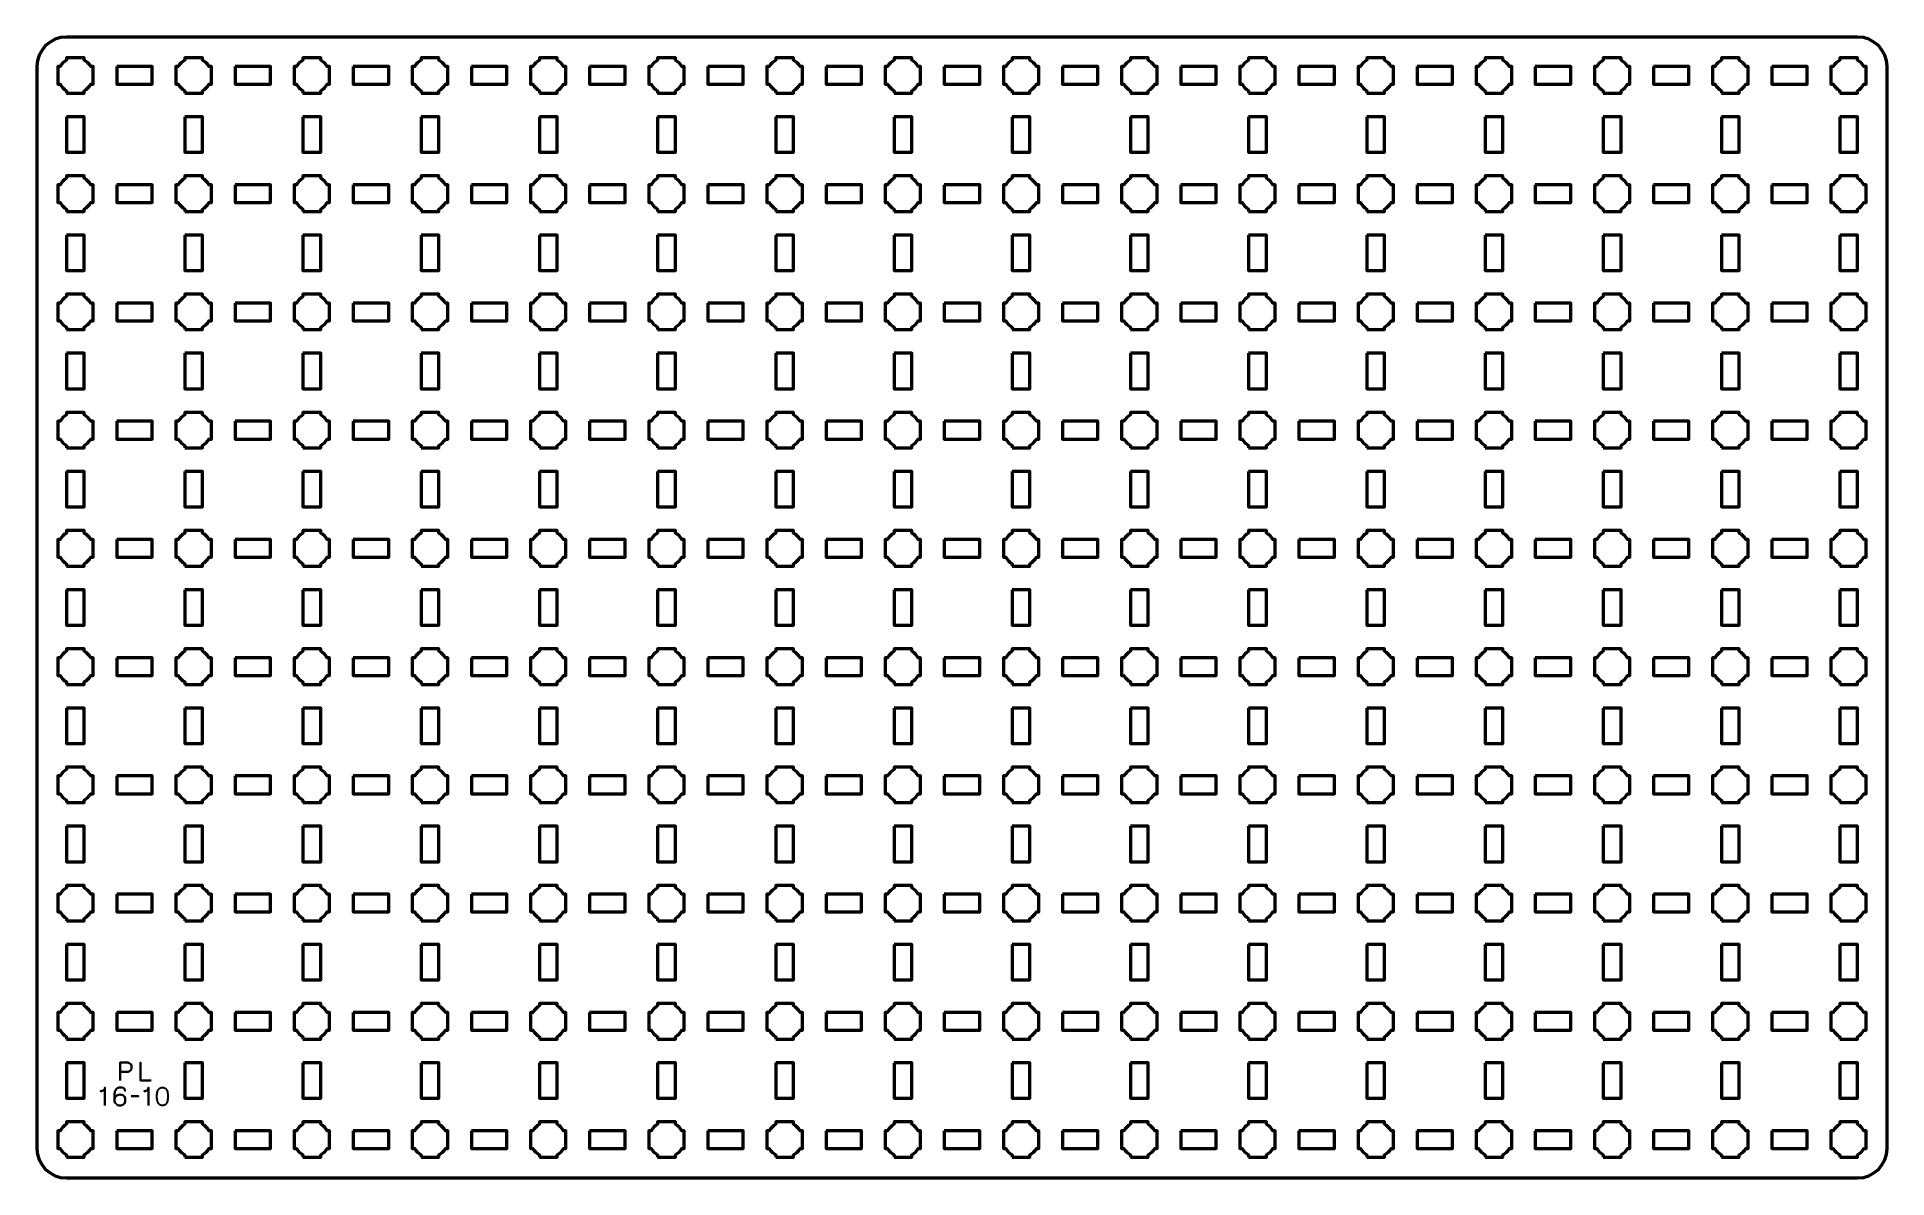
# Model space of a CAD drawing. Header units: centimetres. Extents: x -15.7 to 15.7, y -9.7 to 9.7.
import ezdxf

# ---------------------------------------------------------------- set-up
doc = ezdxf.new("R2010")
doc.units = ezdxf.units.CM
doc.header["$MEASUREMENT"] = 0
doc.layers.add('Layer 1', color=7, linetype='Continuous')

msp = doc.modelspace()

# ---------------------------------------------------------------- linework, layer by layer
at = {"layer": 'Layer 1', "lineweight": 53}
for points, knots in [([(-15.14993, 9.65006), (-15.14993, 9.65006), (15.14994, 9.65006), (15.14994, 9.65006), (15.14994, 9.65006), (15.42708, 9.65006), (15.65004, 9.42697), (15.65004, 9.14996), (15.65004, 9.14996), (15.65004, 9.14996), (15.65004, -9.14996), (15.65004, -9.14996), (15.65004, -9.14996), (15.65004, -9.42696), (15.42708, -9.65006), (15.14994, -9.65006), (15.14994, -9.65006), (15.14994, -9.65006), (-15.14993, -9.65006), (-15.14993, -9.65006), (-15.14993, -9.65006), (-15.42693, -9.65006), (-15.65003, -9.42696), (-15.65003, -9.14996), (-15.65003, -9.14996), (-15.65003, -9.14996), (-15.65003, 9.14996), (-15.65003, 9.14996), (-15.65003, 9.14996), (-15.65003, 9.42697), (-15.42693, 9.65006), (-15.14993, 9.65006)], [0, 0, 0, 0, 0.125, 0.125, 0.125, 0.125, 0.25, 0.25, 0.25, 0.25, 0.375, 0.375, 0.375, 0.375, 0.5, 0.5, 0.5, 0.5, 0.625, 0.625, 0.625, 0.625, 0.75, 0.75, 0.75, 0.75, 0.875, 0.875, 0.875, 0.875, 1, 1, 1, 1]), ([(-15.14993, 8.70003), (-15.14993, 8.70003), (-15.14993, 8.74014), (-15.14993, 8.74014), (-15.14993, 8.74014), (-15.19554, 8.76646), (-15.23347, 8.80449), (-15.25979, 8.84996), (-15.25979, 8.84996), (-15.25979, 8.84996), (-15.3, 8.84996), (-15.3, 8.84996), (-15.3, 8.84996), (-15.3, 8.84996), (-15.3, 9.00003), (-15.3, 9.00003), (-15.3, 9.00003), (-15.3, 9.00003), (-15.3, 9.14996), (-15.3, 9.14996), (-15.3, 9.14996), (-15.3, 9.14996), (-15.25979, 9.14996), (-15.25979, 9.14996), (-15.25979, 9.14996), (-15.23347, 9.19558), (-15.19554, 9.2335), (-15.14993, 9.25982), (-15.14993, 9.25982), (-15.14993, 9.25982), (-15.14993, 9.30004), (-15.14993, 9.30004), (-15.14993, 9.30004), (-15.14993, 9.30004), (-15, 9.30004), (-15, 9.30004), (-15, 9.30004), (-15, 9.30004), (-14.84993, 9.30004), (-14.84993, 9.30004), (-14.84993, 9.30004), (-14.84993, 9.30004), (-14.84993, 9.25982), (-14.84993, 9.25982), (-14.84993, 9.25982), (-14.80446, 9.2335), (-14.76643, 9.19558), (-14.74011, 9.14996), (-14.74011, 9.14996), (-14.74011, 9.14996), (-14.7, 9.14996), (-14.7, 9.14996), (-14.7, 9.14996), (-14.7, 9.14996), (-14.7, 9.00003), (-14.7, 9.00003), (-14.7, 9.00003), (-14.7, 9.00003), (-14.7, 8.84996), (-14.7, 8.84996), (-14.7, 8.84996), (-14.7, 8.84996), (-14.74011, 8.84996), (-14.74011, 8.84996), (-14.74011, 8.84996), (-14.76643, 8.80449), (-14.80446, 8.76646), (-14.84993, 8.74014), (-14.84993, 8.74014), (-14.84993, 8.74014), (-14.84993, 8.70003), (-14.84993, 8.70003), (-14.84993, 8.70003), (-14.84993, 8.70003), (-15, 8.70003), (-15, 8.70003), (-15, 8.70003), (-15, 8.70003), (-15.14993, 8.70003), (-15.14993, 8.70003)], [0, 0, 0, 0, 0.05, 0.05, 0.05, 0.05, 0.1, 0.1, 0.1, 0.1, 0.15, 0.15, 0.15, 0.15, 0.2, 0.2, 0.2, 0.2, 0.25, 0.25, 0.25, 0.25, 0.3, 0.3, 0.3, 0.3, 0.35, 0.35, 0.35, 0.35, 0.4, 0.4, 0.4, 0.4, 0.45, 0.45, 0.45, 0.45, 0.5, 0.5, 0.5, 0.5, 0.55, 0.55, 0.55, 0.55, 0.6, 0.6, 0.6, 0.6, 0.65, 0.65, 0.65, 0.65, 0.7, 0.7, 0.7, 0.7, 0.75, 0.75, 0.75, 0.75, 0.8, 0.8, 0.8, 0.8, 0.85, 0.85, 0.85, 0.85, 0.9, 0.9, 0.9, 0.9, 0.95, 0.95, 0.95, 0.95, 1, 1, 1, 1]), ([(-14.29998, 9.14996), (-14.29998, 9.14996), (-13.69998, 9.14996), (-13.69998, 9.14996), (-13.69998, 9.14996), (-13.69998, 9.14996), (-13.69998, 8.84996), (-13.69998, 8.84996), (-13.69998, 8.84996), (-13.69998, 8.84996), (-14.29998, 8.84996), (-14.29998, 8.84996), (-14.29998, 8.84996), (-14.29998, 8.84996), (-14.29998, 9.14996), (-14.29998, 9.14996)], [0, 0, 0, 0, 0.25, 0.25, 0.25, 0.25, 0.5, 0.5, 0.5, 0.5, 0.75, 0.75, 0.75, 0.75, 1, 1, 1, 1]), ([(-13.15, 8.70003), (-13.15, 8.70003), (-13.15, 8.74014), (-13.15, 8.74014), (-13.15, 8.74014), (-13.19547, 8.76646), (-13.2335, 8.80449), (-13.25982, 8.84996), (-13.25982, 8.84996), (-13.25982, 8.84996), (-13.29993, 8.84996), (-13.29993, 8.84996), (-13.29993, 8.84996), (-13.29993, 8.84996), (-13.29993, 9.00003), (-13.29993, 9.00003), (-13.29993, 9.00003), (-13.29993, 9.00003), (-13.29993, 9.14996), (-13.29993, 9.14996), (-13.29993, 9.14996), (-13.29993, 9.14996), (-13.25982, 9.14996), (-13.25982, 9.14996), (-13.25982, 9.14996), (-13.2335, 9.19558), (-13.19547, 9.2335), (-13.15, 9.25982), (-13.15, 9.25982), (-13.15, 9.25982), (-13.15, 9.30004), (-13.15, 9.30004), (-13.15, 9.30004), (-13.15, 9.30004), (-12.99993, 9.30004), (-12.99993, 9.30004), (-12.99993, 9.30004), (-12.99993, 9.30004), (-12.85, 9.30004), (-12.85, 9.30004), (-12.85, 9.30004), (-12.85, 9.30004), (-12.85, 9.25982), (-12.85, 9.25982), (-12.85, 9.25982), (-12.80452, 9.2335), (-12.76649, 9.19558), (-12.74018, 9.14996), (-12.74018, 9.14996), (-12.74018, 9.14996), (-12.69992, 9.14996), (-12.69992, 9.14996), (-12.69992, 9.14996), (-12.69992, 9.14996), (-12.69992, 9.00003), (-12.69992, 9.00003), (-12.69992, 9.00003), (-12.69992, 9.00003), (-12.69992, 8.84996), (-12.69992, 8.84996), (-12.69992, 8.84996), (-12.69992, 8.84996), (-12.74018, 8.84996), (-12.74018, 8.84996), (-12.74018, 8.84996), (-12.76649, 8.80449), (-12.80452, 8.76646), (-12.85, 8.74014), (-12.85, 8.74014), (-12.85, 8.74014), (-12.85, 8.70003), (-12.85, 8.70003), (-12.85, 8.70003), (-12.85, 8.70003), (-12.99993, 8.70003), (-12.99993, 8.70003), (-12.99993, 8.70003), (-12.99993, 8.70003), (-13.15, 8.70003), (-13.15, 8.70003)], [0, 0, 0, 0, 0.05, 0.05, 0.05, 0.05, 0.1, 0.1, 0.1, 0.1, 0.15, 0.15, 0.15, 0.15, 0.2, 0.2, 0.2, 0.2, 0.25, 0.25, 0.25, 0.25, 0.3, 0.3, 0.3, 0.3, 0.35, 0.35, 0.35, 0.35, 0.4, 0.4, 0.4, 0.4, 0.45, 0.45, 0.45, 0.45, 0.5, 0.5, 0.5, 0.5, 0.55, 0.55, 0.55, 0.55, 0.6, 0.6, 0.6, 0.6, 0.65, 0.65, 0.65, 0.65, 0.7, 0.7, 0.7, 0.7, 0.75, 0.75, 0.75, 0.75, 0.8, 0.8, 0.8, 0.8, 0.85, 0.85, 0.85, 0.85, 0.9, 0.9, 0.9, 0.9, 0.95, 0.95, 0.95, 0.95, 1, 1, 1, 1]), ([(-12.30002, 9.14996), (-12.30002, 9.14996), (-11.70001, 9.14996), (-11.70001, 9.14996), (-11.70001, 9.14996), (-11.70001, 9.14996), (-11.70001, 8.84996), (-11.70001, 8.84996), (-11.70001, 8.84996), (-11.70001, 8.84996), (-12.30002, 8.84996), (-12.30002, 8.84996), (-12.30002, 8.84996), (-12.30002, 8.84996), (-12.30002, 9.14996), (-12.30002, 9.14996)], [0, 0, 0, 0, 0.25, 0.25, 0.25, 0.25, 0.5, 0.5, 0.5, 0.5, 0.75, 0.75, 0.75, 0.75, 1, 1, 1, 1]), ([(-11.15007, 8.70003), (-11.15007, 8.70003), (-11.15007, 8.74014), (-11.15007, 8.74014), (-11.15007, 8.74014), (-11.19554, 8.76646), (-11.23343, 8.80449), (-11.25989, 8.84996), (-11.25989, 8.84996), (-11.25989, 8.84996), (-11.3, 8.84996), (-11.3, 8.84996), (-11.3, 8.84996), (-11.3, 8.84996), (-11.3, 9.00003), (-11.3, 9.00003), (-11.3, 9.00003), (-11.3, 9.00003), (-11.3, 9.14996), (-11.3, 9.14996), (-11.3, 9.14996), (-11.3, 9.14996), (-11.25989, 9.14996), (-11.25989, 9.14996), (-11.25989, 9.14996), (-11.23343, 9.19558), (-11.19554, 9.2335), (-11.15007, 9.25982), (-11.15007, 9.25982), (-11.15007, 9.25982), (-11.15007, 9.30004), (-11.15007, 9.30004), (-11.15007, 9.30004), (-11.15007, 9.30004), (-10.99999, 9.30004), (-10.99999, 9.30004), (-10.99999, 9.30004), (-10.99999, 9.30004), (-10.85006, 9.30004), (-10.85006, 9.30004), (-10.85006, 9.30004), (-10.85006, 9.30004), (-10.85006, 9.25982), (-10.85006, 9.25982), (-10.85006, 9.25982), (-10.80445, 9.2335), (-10.76653, 9.19558), (-10.74021, 9.14996), (-10.74021, 9.14996), (-10.74021, 9.14996), (-10.69999, 9.14996), (-10.69999, 9.14996), (-10.69999, 9.14996), (-10.69999, 9.14996), (-10.69999, 9.00003), (-10.69999, 9.00003), (-10.69999, 9.00003), (-10.69999, 9.00003), (-10.69999, 8.84996), (-10.69999, 8.84996), (-10.69999, 8.84996), (-10.69999, 8.84996), (-10.74021, 8.84996), (-10.74021, 8.84996), (-10.74021, 8.84996), (-10.76653, 8.80449), (-10.80445, 8.76646), (-10.85006, 8.74014), (-10.85006, 8.74014), (-10.85006, 8.74014), (-10.85006, 8.70003), (-10.85006, 8.70003), (-10.85006, 8.70003), (-10.85006, 8.70003), (-10.99999, 8.70003), (-10.99999, 8.70003), (-10.99999, 8.70003), (-10.99999, 8.70003), (-11.15007, 8.70003), (-11.15007, 8.70003)], [0, 0, 0, 0, 0.05, 0.05, 0.05, 0.05, 0.1, 0.1, 0.1, 0.1, 0.15, 0.15, 0.15, 0.15, 0.2, 0.2, 0.2, 0.2, 0.25, 0.25, 0.25, 0.25, 0.3, 0.3, 0.3, 0.3, 0.35, 0.35, 0.35, 0.35, 0.4, 0.4, 0.4, 0.4, 0.45, 0.45, 0.45, 0.45, 0.5, 0.5, 0.5, 0.5, 0.55, 0.55, 0.55, 0.55, 0.6, 0.6, 0.6, 0.6, 0.65, 0.65, 0.65, 0.65, 0.7, 0.7, 0.7, 0.7, 0.75, 0.75, 0.75, 0.75, 0.8, 0.8, 0.8, 0.8, 0.85, 0.85, 0.85, 0.85, 0.9, 0.9, 0.9, 0.9, 0.95, 0.95, 0.95, 0.95, 1, 1, 1, 1]), ([(-10.29994, 9.14996), (-10.29994, 9.14996), (-9.69994, 9.14996), (-9.69994, 9.14996), (-9.69994, 9.14996), (-9.69994, 9.14996), (-9.69994, 8.84996), (-9.69994, 8.84996), (-9.69994, 8.84996), (-9.69994, 8.84996), (-10.29994, 8.84996), (-10.29994, 8.84996), (-10.29994, 8.84996), (-10.29994, 8.84996), (-10.29994, 9.14996), (-10.29994, 9.14996)], [0, 0, 0, 0, 0.25, 0.25, 0.25, 0.25, 0.5, 0.5, 0.5, 0.5, 0.75, 0.75, 0.75, 0.75, 1, 1, 1, 1]), ([(-9.14996, 8.70003), (-9.14996, 8.70003), (-9.14996, 8.74014), (-9.14996, 8.74014), (-9.14996, 8.74014), (-9.19557, 8.76646), (-9.23346, 8.80449), (-9.25978, 8.84996), (-9.25978, 8.84996), (-9.25978, 8.84996), (-9.30003, 8.84996), (-9.30003, 8.84996), (-9.30003, 8.84996), (-9.30003, 8.84996), (-9.30003, 9.00003), (-9.30003, 9.00003), (-9.30003, 9.00003), (-9.30003, 9.00003), (-9.30003, 9.14996), (-9.30003, 9.14996), (-9.30003, 9.14996), (-9.30003, 9.14996), (-9.25978, 9.14996), (-9.25978, 9.14996), (-9.25978, 9.14996), (-9.23346, 9.19558), (-9.19557, 9.2335), (-9.14996, 9.25982), (-9.14996, 9.25982), (-9.14996, 9.25982), (-9.14996, 9.30004), (-9.14996, 9.30004), (-9.14996, 9.30004), (-9.14996, 9.30004), (-9.00003, 9.30004), (-9.00003, 9.30004), (-9.00003, 9.30004), (-9.00003, 9.30004), (-8.84995, 9.30004), (-8.84995, 9.30004), (-8.84995, 9.30004), (-8.84995, 9.30004), (-8.84995, 9.25982), (-8.84995, 9.25982), (-8.84995, 9.25982), (-8.80448, 9.2335), (-8.76645, 9.19558), (-8.74013, 9.14996), (-8.74013, 9.14996), (-8.74013, 9.14996), (-8.70002, 9.14996), (-8.70002, 9.14996), (-8.70002, 9.14996), (-8.70002, 9.14996), (-8.70002, 9.00003), (-8.70002, 9.00003), (-8.70002, 9.00003), (-8.70002, 9.00003), (-8.70002, 8.84996), (-8.70002, 8.84996), (-8.70002, 8.84996), (-8.70002, 8.84996), (-8.74013, 8.84996), (-8.74013, 8.84996), (-8.74013, 8.84996), (-8.76645, 8.80449), (-8.80448, 8.76646), (-8.84995, 8.74014), (-8.84995, 8.74014), (-8.84995, 8.74014), (-8.84995, 8.70003), (-8.84995, 8.70003), (-8.84995, 8.70003), (-8.84995, 8.70003), (-9.00003, 8.70003), (-9.00003, 8.70003), (-9.00003, 8.70003), (-9.00003, 8.70003), (-9.14996, 8.70003), (-9.14996, 8.70003)], [0, 0, 0, 0, 0.05, 0.05, 0.05, 0.05, 0.1, 0.1, 0.1, 0.1, 0.15, 0.15, 0.15, 0.15, 0.2, 0.2, 0.2, 0.2, 0.25, 0.25, 0.25, 0.25, 0.3, 0.3, 0.3, 0.3, 0.35, 0.35, 0.35, 0.35, 0.4, 0.4, 0.4, 0.4, 0.45, 0.45, 0.45, 0.45, 0.5, 0.5, 0.5, 0.5, 0.55, 0.55, 0.55, 0.55, 0.6, 0.6, 0.6, 0.6, 0.65, 0.65, 0.65, 0.65, 0.7, 0.7, 0.7, 0.7, 0.75, 0.75, 0.75, 0.75, 0.8, 0.8, 0.8, 0.8, 0.85, 0.85, 0.85, 0.85, 0.9, 0.9, 0.9, 0.9, 0.95, 0.95, 0.95, 0.95, 1, 1, 1, 1]), ([(-8.29997, 9.14996), (-8.29997, 9.14996), (-7.69997, 9.14996), (-7.69997, 9.14996), (-7.69997, 9.14996), (-7.69997, 9.14996), (-7.69997, 8.84996), (-7.69997, 8.84996), (-7.69997, 8.84996), (-7.69997, 8.84996), (-8.29997, 8.84996), (-8.29997, 8.84996), (-8.29997, 8.84996), (-8.29997, 8.84996), (-8.29997, 9.14996), (-8.29997, 9.14996)], [0, 0, 0, 0, 0.25, 0.25, 0.25, 0.25, 0.5, 0.5, 0.5, 0.5, 0.75, 0.75, 0.75, 0.75, 1, 1, 1, 1]), ([(-7.15002, 8.70003), (-7.15002, 8.70003), (-7.15002, 8.74014), (-7.15002, 8.74014), (-7.15002, 8.74014), (-7.1955, 8.76646), (-7.23353, 8.80449), (-7.25984, 8.84996), (-7.25984, 8.84996), (-7.25984, 8.84996), (-7.29995, 8.84996), (-7.29995, 8.84996), (-7.29995, 8.84996), (-7.29995, 8.84996), (-7.29995, 9.00003), (-7.29995, 9.00003), (-7.29995, 9.00003), (-7.29995, 9.00003), (-7.29995, 9.14996), (-7.29995, 9.14996), (-7.29995, 9.14996), (-7.29995, 9.14996), (-7.25984, 9.14996), (-7.25984, 9.14996), (-7.25984, 9.14996), (-7.23353, 9.19558), (-7.1955, 9.2335), (-7.15002, 9.25982), (-7.15002, 9.25982), (-7.15002, 9.25982), (-7.15002, 9.30004), (-7.15002, 9.30004), (-7.15002, 9.30004), (-7.15002, 9.30004), (-6.99995, 9.30004), (-6.99995, 9.30004), (-6.99995, 9.30004), (-6.99995, 9.30004), (-6.85002, 9.30004), (-6.85002, 9.30004), (-6.85002, 9.30004), (-6.85002, 9.30004), (-6.85002, 9.25982), (-6.85002, 9.25982), (-6.85002, 9.25982), (-6.80441, 9.2335), (-6.76652, 9.19558), (-6.7402, 9.14996), (-6.7402, 9.14996), (-6.7402, 9.14996), (-6.69995, 9.14996), (-6.69995, 9.14996), (-6.69995, 9.14996), (-6.69995, 9.14996), (-6.69995, 9.00003), (-6.69995, 9.00003), (-6.69995, 9.00003), (-6.69995, 9.00003), (-6.69995, 8.84996), (-6.69995, 8.84996), (-6.69995, 8.84996), (-6.69995, 8.84996), (-6.7402, 8.84996), (-6.7402, 8.84996), (-6.7402, 8.84996), (-6.76652, 8.80449), (-6.80441, 8.76646), (-6.85002, 8.74014), (-6.85002, 8.74014), (-6.85002, 8.74014), (-6.85002, 8.70003), (-6.85002, 8.70003), (-6.85002, 8.70003), (-6.85002, 8.70003), (-6.99995, 8.70003), (-6.99995, 8.70003), (-6.99995, 8.70003), (-6.99995, 8.70003), (-7.15002, 8.70003), (-7.15002, 8.70003)], [0, 0, 0, 0, 0.05, 0.05, 0.05, 0.05, 0.1, 0.1, 0.1, 0.1, 0.15, 0.15, 0.15, 0.15, 0.2, 0.2, 0.2, 0.2, 0.25, 0.25, 0.25, 0.25, 0.3, 0.3, 0.3, 0.3, 0.35, 0.35, 0.35, 0.35, 0.4, 0.4, 0.4, 0.4, 0.45, 0.45, 0.45, 0.45, 0.5, 0.5, 0.5, 0.5, 0.55, 0.55, 0.55, 0.55, 0.6, 0.6, 0.6, 0.6, 0.65, 0.65, 0.65, 0.65, 0.7, 0.7, 0.7, 0.7, 0.75, 0.75, 0.75, 0.75, 0.8, 0.8, 0.8, 0.8, 0.85, 0.85, 0.85, 0.85, 0.9, 0.9, 0.9, 0.9, 0.95, 0.95, 0.95, 0.95, 1, 1, 1, 1]), ([(-6.30004, 9.14996), (-6.30004, 9.14996), (-5.70004, 9.14996), (-5.70004, 9.14996), (-5.70004, 9.14996), (-5.70004, 9.14996), (-5.70004, 8.84996), (-5.70004, 8.84996), (-5.70004, 8.84996), (-5.70004, 8.84996), (-6.30004, 8.84996), (-6.30004, 8.84996), (-6.30004, 8.84996), (-6.30004, 8.84996), (-6.30004, 9.14996), (-6.30004, 9.14996)], [0, 0, 0, 0, 0.25, 0.25, 0.25, 0.25, 0.5, 0.5, 0.5, 0.5, 0.75, 0.75, 0.75, 0.75, 1, 1, 1, 1]), ([(-5.15006, 8.70003), (-5.15006, 8.70003), (-5.15006, 8.74014), (-5.15006, 8.74014), (-5.15006, 8.74014), (-5.19553, 8.76646), (-5.23345, 8.80449), (-5.25991, 8.84996), (-5.25991, 8.84996), (-5.25991, 8.84996), (-5.29999, 8.84996), (-5.29999, 8.84996), (-5.29999, 8.84996), (-5.29999, 8.84996), (-5.29999, 9.00003), (-5.29999, 9.00003), (-5.29999, 9.00003), (-5.29999, 9.00003), (-5.29999, 9.14996), (-5.29999, 9.14996), (-5.29999, 9.14996), (-5.29999, 9.14996), (-5.25991, 9.14996), (-5.25991, 9.14996), (-5.25991, 9.14996), (-5.23345, 9.19558), (-5.19553, 9.2335), (-5.15006, 9.25982), (-5.15006, 9.25982), (-5.15006, 9.25982), (-5.15006, 9.30004), (-5.15006, 9.30004), (-5.15006, 9.30004), (-5.15006, 9.30004), (-4.99998, 9.30004), (-4.99998, 9.30004), (-4.99998, 9.30004), (-4.99998, 9.30004), (-4.85005, 9.30004), (-4.85005, 9.30004), (-4.85005, 9.30004), (-4.85005, 9.30004), (-4.85005, 9.25982), (-4.85005, 9.25982), (-4.85005, 9.25982), (-4.80448, 9.2335), (-4.76655, 9.19558), (-4.74009, 9.14996), (-4.74009, 9.14996), (-4.74009, 9.14996), (-4.70002, 9.14996), (-4.70002, 9.14996), (-4.70002, 9.14996), (-4.70002, 9.14996), (-4.70002, 9.00003), (-4.70002, 9.00003), (-4.70002, 9.00003), (-4.70002, 9.00003), (-4.70002, 8.84996), (-4.70002, 8.84996), (-4.70002, 8.84996), (-4.70002, 8.84996), (-4.74009, 8.84996), (-4.74009, 8.84996), (-4.74009, 8.84996), (-4.76655, 8.80449), (-4.80448, 8.76646), (-4.85005, 8.74014), (-4.85005, 8.74014), (-4.85005, 8.74014), (-4.85005, 8.70003), (-4.85005, 8.70003), (-4.85005, 8.70003), (-4.85005, 8.70003), (-4.99998, 8.70003), (-4.99998, 8.70003), (-4.99998, 8.70003), (-4.99998, 8.70003), (-5.15006, 8.70003), (-5.15006, 8.70003)], [0, 0, 0, 0, 0.05, 0.05, 0.05, 0.05, 0.1, 0.1, 0.1, 0.1, 0.15, 0.15, 0.15, 0.15, 0.2, 0.2, 0.2, 0.2, 0.25, 0.25, 0.25, 0.25, 0.3, 0.3, 0.3, 0.3, 0.35, 0.35, 0.35, 0.35, 0.4, 0.4, 0.4, 0.4, 0.45, 0.45, 0.45, 0.45, 0.5, 0.5, 0.5, 0.5, 0.55, 0.55, 0.55, 0.55, 0.6, 0.6, 0.6, 0.6, 0.65, 0.65, 0.65, 0.65, 0.7, 0.7, 0.7, 0.7, 0.75, 0.75, 0.75, 0.75, 0.8, 0.8, 0.8, 0.8, 0.85, 0.85, 0.85, 0.85, 0.9, 0.9, 0.9, 0.9, 0.95, 0.95, 0.95, 0.95, 1, 1, 1, 1]), ([(-4.29997, 9.14996), (-4.29997, 9.14996), (-3.69996, 9.14996), (-3.69996, 9.14996), (-3.69996, 9.14996), (-3.69996, 9.14996), (-3.69996, 8.84996), (-3.69996, 8.84996), (-3.69996, 8.84996), (-3.69996, 8.84996), (-4.29997, 8.84996), (-4.29997, 8.84996), (-4.29997, 8.84996), (-4.29997, 8.84996), (-4.29997, 9.14996), (-4.29997, 9.14996)], [0, 0, 0, 0, 0.25, 0.25, 0.25, 0.25, 0.5, 0.5, 0.5, 0.5, 0.75, 0.75, 0.75, 0.75, 1, 1, 1, 1]), ([(-3.14998, 8.70003), (-3.14998, 8.70003), (-3.14998, 8.74014), (-3.14998, 8.74014), (-3.14998, 8.74014), (-3.1956, 8.76646), (-3.23349, 8.80449), (-3.2598, 8.84996), (-3.2598, 8.84996), (-3.2598, 8.84996), (-3.30005, 8.84996), (-3.30005, 8.84996), (-3.30005, 8.84996), (-3.30005, 8.84996), (-3.30005, 9.00003), (-3.30005, 9.00003), (-3.30005, 9.00003), (-3.30005, 9.00003), (-3.30005, 9.14996), (-3.30005, 9.14996), (-3.30005, 9.14996), (-3.30005, 9.14996), (-3.2598, 9.14996), (-3.2598, 9.14996), (-3.2598, 9.14996), (-3.23349, 9.19558), (-3.1956, 9.2335), (-3.14998, 9.25982), (-3.14998, 9.25982), (-3.14998, 9.25982), (-3.14998, 9.30004), (-3.14998, 9.30004), (-3.14998, 9.30004), (-3.14998, 9.30004), (-3.00005, 9.30004), (-3.00005, 9.30004), (-3.00005, 9.30004), (-3.00005, 9.30004), (-2.84998, 9.30004), (-2.84998, 9.30004), (-2.84998, 9.30004), (-2.84998, 9.30004), (-2.84998, 9.25982), (-2.84998, 9.25982), (-2.84998, 9.25982), (-2.80451, 9.2335), (-2.76648, 9.19558), (-2.74016, 9.14996), (-2.74016, 9.14996), (-2.74016, 9.14996), (-2.70005, 9.14996), (-2.70005, 9.14996), (-2.70005, 9.14996), (-2.70005, 9.14996), (-2.70005, 9.00003), (-2.70005, 9.00003), (-2.70005, 9.00003), (-2.70005, 9.00003), (-2.70005, 8.84996), (-2.70005, 8.84996), (-2.70005, 8.84996), (-2.70005, 8.84996), (-2.74016, 8.84996), (-2.74016, 8.84996), (-2.74016, 8.84996), (-2.76648, 8.80449), (-2.80451, 8.76646), (-2.84998, 8.74014), (-2.84998, 8.74014), (-2.84998, 8.74014), (-2.84998, 8.70003), (-2.84998, 8.70003), (-2.84998, 8.70003), (-2.84998, 8.70003), (-3.00005, 8.70003), (-3.00005, 8.70003), (-3.00005, 8.70003), (-3.00005, 8.70003), (-3.14998, 8.70003), (-3.14998, 8.70003)], [0, 0, 0, 0, 0.05, 0.05, 0.05, 0.05, 0.1, 0.1, 0.1, 0.1, 0.15, 0.15, 0.15, 0.15, 0.2, 0.2, 0.2, 0.2, 0.25, 0.25, 0.25, 0.25, 0.3, 0.3, 0.3, 0.3, 0.35, 0.35, 0.35, 0.35, 0.4, 0.4, 0.4, 0.4, 0.45, 0.45, 0.45, 0.45, 0.5, 0.5, 0.5, 0.5, 0.55, 0.55, 0.55, 0.55, 0.6, 0.6, 0.6, 0.6, 0.65, 0.65, 0.65, 0.65, 0.7, 0.7, 0.7, 0.7, 0.75, 0.75, 0.75, 0.75, 0.8, 0.8, 0.8, 0.8, 0.85, 0.85, 0.85, 0.85, 0.9, 0.9, 0.9, 0.9, 0.95, 0.95, 0.95, 0.95, 1, 1, 1, 1]), ([(-2.3, 9.14996), (-2.3, 9.14996), (-1.7, 9.14996), (-1.7, 9.14996), (-1.7, 9.14996), (-1.7, 9.14996), (-1.7, 8.84996), (-1.7, 8.84996), (-1.7, 8.84996), (-1.7, 8.84996), (-2.3, 8.84996), (-2.3, 8.84996), (-2.3, 8.84996), (-2.3, 8.84996), (-2.3, 9.14996), (-2.3, 9.14996)], [0, 0, 0, 0, 0.25, 0.25, 0.25, 0.25, 0.5, 0.5, 0.5, 0.5, 0.75, 0.75, 0.75, 0.75, 1, 1, 1, 1]), ([(-1.15005, 8.70003), (-1.15005, 8.70003), (-1.15005, 8.74014), (-1.15005, 8.74014), (-1.15005, 8.74014), (-1.19552, 8.76646), (-1.23355, 8.80449), (-1.25987, 8.84996), (-1.25987, 8.84996), (-1.25987, 8.84996), (-1.29998, 8.84996), (-1.29998, 8.84996), (-1.29998, 8.84996), (-1.29998, 8.84996), (-1.29998, 9.00003), (-1.29998, 9.00003), (-1.29998, 9.00003), (-1.29998, 9.00003), (-1.29998, 9.14996), (-1.29998, 9.14996), (-1.29998, 9.14996), (-1.29998, 9.14996), (-1.25987, 9.14996), (-1.25987, 9.14996), (-1.25987, 9.14996), (-1.23355, 9.19558), (-1.19552, 9.2335), (-1.15005, 9.25982), (-1.15005, 9.25982), (-1.15005, 9.25982), (-1.15005, 9.30004), (-1.15005, 9.30004), (-1.15005, 9.30004), (-1.15005, 9.30004), (-0.99998, 9.30004), (-0.99998, 9.30004), (-0.99998, 9.30004), (-0.99998, 9.30004), (-0.85005, 9.30004), (-0.85005, 9.30004), (-0.85005, 9.30004), (-0.85005, 9.30004), (-0.85005, 9.25982), (-0.85005, 9.25982), (-0.85005, 9.25982), (-0.80443, 9.2335), (-0.76655, 9.19558), (-0.74019, 9.14996), (-0.74019, 9.14996), (-0.74019, 9.14996), (-0.69998, 9.14996), (-0.69998, 9.14996), (-0.69998, 9.14996), (-0.69998, 9.14996), (-0.69998, 9.00003), (-0.69998, 9.00003), (-0.69998, 9.00003), (-0.69998, 9.00003), (-0.69998, 8.84996), (-0.69998, 8.84996), (-0.69998, 8.84996), (-0.69998, 8.84996), (-0.74019, 8.84996), (-0.74019, 8.84996), (-0.74019, 8.84996), (-0.76655, 8.80449), (-0.80443, 8.76646), (-0.85005, 8.74014), (-0.85005, 8.74014), (-0.85005, 8.74014), (-0.85005, 8.70003), (-0.85005, 8.70003), (-0.85005, 8.70003), (-0.85005, 8.70003), (-0.99998, 8.70003), (-0.99998, 8.70003), (-0.99998, 8.70003), (-0.99998, 8.70003), (-1.15005, 8.70003), (-1.15005, 8.70003)], [0, 0, 0, 0, 0.05, 0.05, 0.05, 0.05, 0.1, 0.1, 0.1, 0.1, 0.15, 0.15, 0.15, 0.15, 0.2, 0.2, 0.2, 0.2, 0.25, 0.25, 0.25, 0.25, 0.3, 0.3, 0.3, 0.3, 0.35, 0.35, 0.35, 0.35, 0.4, 0.4, 0.4, 0.4, 0.45, 0.45, 0.45, 0.45, 0.5, 0.5, 0.5, 0.5, 0.55, 0.55, 0.55, 0.55, 0.6, 0.6, 0.6, 0.6, 0.65, 0.65, 0.65, 0.65, 0.7, 0.7, 0.7, 0.7, 0.75, 0.75, 0.75, 0.75, 0.8, 0.8, 0.8, 0.8, 0.85, 0.85, 0.85, 0.85, 0.9, 0.9, 0.9, 0.9, 0.95, 0.95, 0.95, 0.95, 1, 1, 1, 1]), ([(-0.29993, 9.14996), (-0.29993, 9.14996), (0.30008, 9.14996), (0.30008, 9.14996), (0.30008, 9.14996), (0.30008, 9.14996), (0.30008, 8.84996), (0.30008, 8.84996), (0.30008, 8.84996), (0.30008, 8.84996), (-0.29993, 8.84996), (-0.29993, 8.84996), (-0.29993, 8.84996), (-0.29993, 8.84996), (-0.29993, 9.14996), (-0.29993, 9.14996)], [0, 0, 0, 0, 0.25, 0.25, 0.25, 0.25, 0.5, 0.5, 0.5, 0.5, 0.75, 0.75, 0.75, 0.75, 1, 1, 1, 1]), ([(0.85006, 8.70003), (0.85006, 8.70003), (0.85006, 8.74014), (0.85006, 8.74014), (0.85006, 8.74014), (0.80444, 8.76646), (0.76652, 8.80449), (0.74006, 8.84996), (0.74006, 8.84996), (0.74006, 8.84996), (0.69999, 8.84996), (0.69999, 8.84996), (0.69999, 8.84996), (0.69999, 8.84996), (0.69999, 9.00003), (0.69999, 9.00003), (0.69999, 9.00003), (0.69999, 9.00003), (0.69999, 9.14996), (0.69999, 9.14996), (0.69999, 9.14996), (0.69999, 9.14996), (0.74006, 9.14996), (0.74006, 9.14996), (0.74006, 9.14996), (0.76652, 9.19558), (0.80444, 9.2335), (0.85006, 9.25982), (0.85006, 9.25982), (0.85006, 9.25982), (0.85006, 9.30004), (0.85006, 9.30004), (0.85006, 9.30004), (0.85006, 9.30004), (0.99999, 9.30004), (0.99999, 9.30004), (0.99999, 9.30004), (0.99999, 9.30004), (1.15006, 9.30004), (1.15006, 9.30004), (1.15006, 9.30004), (1.15006, 9.30004), (1.15006, 9.25982), (1.15006, 9.25982), (1.15006, 9.25982), (1.19553, 9.2335), (1.23342, 9.19558), (1.25988, 9.14996), (1.25988, 9.14996), (1.25988, 9.14996), (1.29999, 9.14996), (1.29999, 9.14996), (1.29999, 9.14996), (1.29999, 9.14996), (1.29999, 9.00003), (1.29999, 9.00003), (1.29999, 9.00003), (1.29999, 9.00003), (1.29999, 8.84996), (1.29999, 8.84996), (1.29999, 8.84996), (1.29999, 8.84996), (1.25988, 8.84996), (1.25988, 8.84996), (1.25988, 8.84996), (1.23342, 8.80449), (1.19553, 8.76646), (1.15006, 8.74014), (1.15006, 8.74014), (1.15006, 8.74014), (1.15006, 8.70003), (1.15006, 8.70003), (1.15006, 8.70003), (1.15006, 8.70003), (0.99999, 8.70003), (0.99999, 8.70003), (0.99999, 8.70003), (0.99999, 8.70003), (0.85006, 8.70003), (0.85006, 8.70003)], [0, 0, 0, 0, 0.05, 0.05, 0.05, 0.05, 0.1, 0.1, 0.1, 0.1, 0.15, 0.15, 0.15, 0.15, 0.2, 0.2, 0.2, 0.2, 0.25, 0.25, 0.25, 0.25, 0.3, 0.3, 0.3, 0.3, 0.35, 0.35, 0.35, 0.35, 0.4, 0.4, 0.4, 0.4, 0.45, 0.45, 0.45, 0.45, 0.5, 0.5, 0.5, 0.5, 0.55, 0.55, 0.55, 0.55, 0.6, 0.6, 0.6, 0.6, 0.65, 0.65, 0.65, 0.65, 0.7, 0.7, 0.7, 0.7, 0.75, 0.75, 0.75, 0.75, 0.8, 0.8, 0.8, 0.8, 0.85, 0.85, 0.85, 0.85, 0.9, 0.9, 0.9, 0.9, 0.95, 0.95, 0.95, 0.95, 1, 1, 1, 1]), ([(1.70001, 9.14996), (1.70001, 9.14996), (2.30001, 9.14996), (2.30001, 9.14996), (2.30001, 9.14996), (2.30001, 9.14996), (2.30001, 8.84996), (2.30001, 8.84996), (2.30001, 8.84996), (2.30001, 8.84996), (1.70001, 8.84996), (1.70001, 8.84996), (1.70001, 8.84996), (1.70001, 8.84996), (1.70001, 9.14996), (1.70001, 9.14996)], [0, 0, 0, 0, 0.25, 0.25, 0.25, 0.25, 0.5, 0.5, 0.5, 0.5, 0.75, 0.75, 0.75, 0.75, 1, 1, 1, 1]), ([(2.84999, 8.70003), (2.84999, 8.70003), (2.84999, 8.74014), (2.84999, 8.74014), (2.84999, 8.74014), (2.80438, 8.76646), (2.76649, 8.80449), (2.74017, 8.84996), (2.74017, 8.84996), (2.74017, 8.84996), (2.69992, 8.84996), (2.69992, 8.84996), (2.69992, 8.84996), (2.69992, 8.84996), (2.69992, 9.00003), (2.69992, 9.00003), (2.69992, 9.00003), (2.69992, 9.00003), (2.69992, 9.14996), (2.69992, 9.14996), (2.69992, 9.14996), (2.69992, 9.14996), (2.74017, 9.14996), (2.74017, 9.14996), (2.74017, 9.14996), (2.76649, 9.19558), (2.80438, 9.2335), (2.84999, 9.25982), (2.84999, 9.25982), (2.84999, 9.25982), (2.84999, 9.30004), (2.84999, 9.30004), (2.84999, 9.30004), (2.84999, 9.30004), (2.99992, 9.30004), (2.99992, 9.30004), (2.99992, 9.30004), (2.99992, 9.30004), (3.14999, 9.30004), (3.14999, 9.30004), (3.14999, 9.30004), (3.14999, 9.30004), (3.14999, 9.25982), (3.14999, 9.25982), (3.14999, 9.25982), (3.19547, 9.2335), (3.2335, 9.19558), (3.25981, 9.14996), (3.25981, 9.14996), (3.25981, 9.14996), (3.29992, 9.14996), (3.29992, 9.14996), (3.29992, 9.14996), (3.29992, 9.14996), (3.29992, 9.00003), (3.29992, 9.00003), (3.29992, 9.00003), (3.29992, 9.00003), (3.29992, 8.84996), (3.29992, 8.84996), (3.29992, 8.84996), (3.29992, 8.84996), (3.25981, 8.84996), (3.25981, 8.84996), (3.25981, 8.84996), (3.2335, 8.80449), (3.19547, 8.76646), (3.14999, 8.74014), (3.14999, 8.74014), (3.14999, 8.74014), (3.14999, 8.70003), (3.14999, 8.70003), (3.14999, 8.70003), (3.14999, 8.70003), (2.99992, 8.70003), (2.99992, 8.70003), (2.99992, 8.70003), (2.99992, 8.70003), (2.84999, 8.70003), (2.84999, 8.70003)], [0, 0, 0, 0, 0.05, 0.05, 0.05, 0.05, 0.1, 0.1, 0.1, 0.1, 0.15, 0.15, 0.15, 0.15, 0.2, 0.2, 0.2, 0.2, 0.25, 0.25, 0.25, 0.25, 0.3, 0.3, 0.3, 0.3, 0.35, 0.35, 0.35, 0.35, 0.4, 0.4, 0.4, 0.4, 0.45, 0.45, 0.45, 0.45, 0.5, 0.5, 0.5, 0.5, 0.55, 0.55, 0.55, 0.55, 0.6, 0.6, 0.6, 0.6, 0.65, 0.65, 0.65, 0.65, 0.7, 0.7, 0.7, 0.7, 0.75, 0.75, 0.75, 0.75, 0.8, 0.8, 0.8, 0.8, 0.85, 0.85, 0.85, 0.85, 0.9, 0.9, 0.9, 0.9, 0.95, 0.95, 0.95, 0.95, 1, 1, 1, 1]), ([(3.69997, 9.14996), (3.69997, 9.14996), (4.29998, 9.14996), (4.29998, 9.14996), (4.29998, 9.14996), (4.29998, 9.14996), (4.29998, 8.84996), (4.29998, 8.84996), (4.29998, 8.84996), (4.29998, 8.84996), (3.69997, 8.84996), (3.69997, 8.84996), (3.69997, 8.84996), (3.69997, 8.84996), (3.69997, 9.14996), (3.69997, 9.14996)], [0, 0, 0, 0, 0.25, 0.25, 0.25, 0.25, 0.5, 0.5, 0.5, 0.5, 0.75, 0.75, 0.75, 0.75, 1, 1, 1, 1]), ([(4.84992, 8.70003), (4.84992, 8.70003), (4.84992, 8.74014), (4.84992, 8.74014), (4.84992, 8.74014), (4.80445, 8.76646), (4.76642, 8.80449), (4.7401, 8.84996), (4.7401, 8.84996), (4.7401, 8.84996), (4.69999, 8.84996), (4.69999, 8.84996), (4.69999, 8.84996), (4.69999, 8.84996), (4.69999, 9.00003), (4.69999, 9.00003), (4.69999, 9.00003), (4.69999, 9.00003), (4.69999, 9.14996), (4.69999, 9.14996), (4.69999, 9.14996), (4.69999, 9.14996), (4.7401, 9.14996), (4.7401, 9.14996), (4.7401, 9.14996), (4.76642, 9.19558), (4.80445, 9.2335), (4.84992, 9.25982), (4.84992, 9.25982), (4.84992, 9.25982), (4.84992, 9.30004), (4.84992, 9.30004), (4.84992, 9.30004), (4.84992, 9.30004), (5, 9.30004), (5, 9.30004), (5, 9.30004), (5, 9.30004), (5.14993, 9.30004), (5.14993, 9.30004), (5.14993, 9.30004), (5.14993, 9.30004), (5.14993, 9.25982), (5.14993, 9.25982), (5.14993, 9.25982), (5.19554, 9.2335), (5.23346, 9.19558), (5.25978, 9.14996), (5.25978, 9.14996), (5.25978, 9.14996), (5.3, 9.14996), (5.3, 9.14996), (5.3, 9.14996), (5.3, 9.14996), (5.3, 9.00003), (5.3, 9.00003), (5.3, 9.00003), (5.3, 9.00003), (5.3, 8.84996), (5.3, 8.84996), (5.3, 8.84996), (5.3, 8.84996), (5.25978, 8.84996), (5.25978, 8.84996), (5.25978, 8.84996), (5.23346, 8.80449), (5.19554, 8.76646), (5.14993, 8.74014), (5.14993, 8.74014), (5.14993, 8.74014), (5.14993, 8.70003), (5.14993, 8.70003), (5.14993, 8.70003), (5.14993, 8.70003), (5, 8.70003), (5, 8.70003), (5, 8.70003), (5, 8.70003), (4.84992, 8.70003), (4.84992, 8.70003)], [0, 0, 0, 0, 0.05, 0.05, 0.05, 0.05, 0.1, 0.1, 0.1, 0.1, 0.15, 0.15, 0.15, 0.15, 0.2, 0.2, 0.2, 0.2, 0.25, 0.25, 0.25, 0.25, 0.3, 0.3, 0.3, 0.3, 0.35, 0.35, 0.35, 0.35, 0.4, 0.4, 0.4, 0.4, 0.45, 0.45, 0.45, 0.45, 0.5, 0.5, 0.5, 0.5, 0.55, 0.55, 0.55, 0.55, 0.6, 0.6, 0.6, 0.6, 0.65, 0.65, 0.65, 0.65, 0.7, 0.7, 0.7, 0.7, 0.75, 0.75, 0.75, 0.75, 0.8, 0.8, 0.8, 0.8, 0.85, 0.85, 0.85, 0.85, 0.9, 0.9, 0.9, 0.9, 0.95, 0.95, 0.95, 0.95, 1, 1, 1, 1]), ([(5.70005, 9.14996), (5.70005, 9.14996), (6.30005, 9.14996), (6.30005, 9.14996), (6.30005, 9.14996), (6.30005, 9.14996), (6.30005, 8.84996), (6.30005, 8.84996), (6.30005, 8.84996), (6.30005, 8.84996), (5.70005, 8.84996), (5.70005, 8.84996), (5.70005, 8.84996), (5.70005, 8.84996), (5.70005, 9.14996), (5.70005, 9.14996)], [0, 0, 0, 0, 0.25, 0.25, 0.25, 0.25, 0.5, 0.5, 0.5, 0.5, 0.75, 0.75, 0.75, 0.75, 1, 1, 1, 1]), ([(6.85003, 8.70003), (6.85003, 8.70003), (6.85003, 8.74014), (6.85003, 8.74014), (6.85003, 8.74014), (6.80442, 8.76646), (6.76653, 8.80449), (6.74018, 8.84996), (6.74018, 8.84996), (6.74018, 8.84996), (6.69996, 8.84996), (6.69996, 8.84996), (6.69996, 8.84996), (6.69996, 8.84996), (6.69996, 9.00003), (6.69996, 9.00003), (6.69996, 9.00003), (6.69996, 9.00003), (6.69996, 9.14996), (6.69996, 9.14996), (6.69996, 9.14996), (6.69996, 9.14996), (6.74018, 9.14996), (6.74018, 9.14996), (6.74018, 9.14996), (6.76653, 9.19558), (6.80442, 9.2335), (6.85003, 9.25982), (6.85003, 9.25982), (6.85003, 9.25982), (6.85003, 9.30004), (6.85003, 9.30004), (6.85003, 9.30004), (6.85003, 9.30004), (6.99996, 9.30004), (6.99996, 9.30004), (6.99996, 9.30004), (6.99996, 9.30004), (7.15003, 9.30004), (7.15003, 9.30004), (7.15003, 9.30004), (7.15003, 9.30004), (7.15003, 9.25982), (7.15003, 9.25982), (7.15003, 9.25982), (7.19551, 9.2335), (7.2334, 9.19558), (7.25985, 9.14996), (7.25985, 9.14996), (7.25985, 9.14996), (7.29997, 9.14996), (7.29997, 9.14996), (7.29997, 9.14996), (7.29997, 9.14996), (7.29997, 9.00003), (7.29997, 9.00003), (7.29997, 9.00003), (7.29997, 9.00003), (7.29997, 8.84996), (7.29997, 8.84996), (7.29997, 8.84996), (7.29997, 8.84996), (7.25985, 8.84996), (7.25985, 8.84996), (7.25985, 8.84996), (7.2334, 8.80449), (7.19551, 8.76646), (7.15003, 8.74014), (7.15003, 8.74014), (7.15003, 8.74014), (7.15003, 8.70003), (7.15003, 8.70003), (7.15003, 8.70003), (7.15003, 8.70003), (6.99996, 8.70003), (6.99996, 8.70003), (6.99996, 8.70003), (6.99996, 8.70003), (6.85003, 8.70003), (6.85003, 8.70003)], [0, 0, 0, 0, 0.05, 0.05, 0.05, 0.05, 0.1, 0.1, 0.1, 0.1, 0.15, 0.15, 0.15, 0.15, 0.2, 0.2, 0.2, 0.2, 0.25, 0.25, 0.25, 0.25, 0.3, 0.3, 0.3, 0.3, 0.35, 0.35, 0.35, 0.35, 0.4, 0.4, 0.4, 0.4, 0.45, 0.45, 0.45, 0.45, 0.5, 0.5, 0.5, 0.5, 0.55, 0.55, 0.55, 0.55, 0.6, 0.6, 0.6, 0.6, 0.65, 0.65, 0.65, 0.65, 0.7, 0.7, 0.7, 0.7, 0.75, 0.75, 0.75, 0.75, 0.8, 0.8, 0.8, 0.8, 0.85, 0.85, 0.85, 0.85, 0.9, 0.9, 0.9, 0.9, 0.95, 0.95, 0.95, 0.95, 1, 1, 1, 1]), ([(7.70002, 9.14996), (7.70002, 9.14996), (8.30002, 9.14996), (8.30002, 9.14996), (8.30002, 9.14996), (8.30002, 9.14996), (8.30002, 8.84996), (8.30002, 8.84996), (8.30002, 8.84996), (8.30002, 8.84996), (7.70002, 8.84996), (7.70002, 8.84996), (7.70002, 8.84996), (7.70002, 8.84996), (7.70002, 9.14996), (7.70002, 9.14996)], [0, 0, 0, 0, 0.25, 0.25, 0.25, 0.25, 0.5, 0.5, 0.5, 0.5, 0.75, 0.75, 0.75, 0.75, 1, 1, 1, 1]), ([(8.84996, 8.70003), (8.84996, 8.70003), (8.84996, 8.74014), (8.84996, 8.74014), (8.84996, 8.74014), (8.80449, 8.76646), (8.76646, 8.80449), (8.74015, 8.84996), (8.74015, 8.84996), (8.74015, 8.84996), (8.69989, 8.84996), (8.69989, 8.84996), (8.69989, 8.84996), (8.69989, 8.84996), (8.69989, 9.00003), (8.69989, 9.00003), (8.69989, 9.00003), (8.69989, 9.00003), (8.69989, 9.14996), (8.69989, 9.14996), (8.69989, 9.14996), (8.69989, 9.14996), (8.74015, 9.14996), (8.74015, 9.14996), (8.74015, 9.14996), (8.76646, 9.19558), (8.80449, 9.2335), (8.84996, 9.25982), (8.84996, 9.25982), (8.84996, 9.25982), (8.84996, 9.30004), (8.84996, 9.30004), (8.84996, 9.30004), (8.84996, 9.30004), (8.9999, 9.30004), (8.9999, 9.30004), (8.9999, 9.30004), (8.9999, 9.30004), (9.14997, 9.30004), (9.14997, 9.30004), (9.14997, 9.30004), (9.14997, 9.30004), (9.14997, 9.25982), (9.14997, 9.25982), (9.14997, 9.25982), (9.19544, 9.2335), (9.23347, 9.19558), (9.25979, 9.14996), (9.25979, 9.14996), (9.25979, 9.14996), (9.2999, 9.14996), (9.2999, 9.14996), (9.2999, 9.14996), (9.2999, 9.14996), (9.2999, 9.00003), (9.2999, 9.00003), (9.2999, 9.00003), (9.2999, 9.00003), (9.2999, 8.84996), (9.2999, 8.84996), (9.2999, 8.84996), (9.2999, 8.84996), (9.25979, 8.84996), (9.25979, 8.84996), (9.25979, 8.84996), (9.23347, 8.80449), (9.19544, 8.76646), (9.14997, 8.74014), (9.14997, 8.74014), (9.14997, 8.74014), (9.14997, 8.70003), (9.14997, 8.70003), (9.14997, 8.70003), (9.14997, 8.70003), (8.9999, 8.70003), (8.9999, 8.70003), (8.9999, 8.70003), (8.9999, 8.70003), (8.84996, 8.70003), (8.84996, 8.70003)], [0, 0, 0, 0, 0.05, 0.05, 0.05, 0.05, 0.1, 0.1, 0.1, 0.1, 0.15, 0.15, 0.15, 0.15, 0.2, 0.2, 0.2, 0.2, 0.25, 0.25, 0.25, 0.25, 0.3, 0.3, 0.3, 0.3, 0.35, 0.35, 0.35, 0.35, 0.4, 0.4, 0.4, 0.4, 0.45, 0.45, 0.45, 0.45, 0.5, 0.5, 0.5, 0.5, 0.55, 0.55, 0.55, 0.55, 0.6, 0.6, 0.6, 0.6, 0.65, 0.65, 0.65, 0.65, 0.7, 0.7, 0.7, 0.7, 0.75, 0.75, 0.75, 0.75, 0.8, 0.8, 0.8, 0.8, 0.85, 0.85, 0.85, 0.85, 0.9, 0.9, 0.9, 0.9, 0.95, 0.95, 0.95, 0.95, 1, 1, 1, 1]), ([(9.70009, 9.14996), (9.70009, 9.14996), (10.30009, 9.14996), (10.30009, 9.14996), (10.30009, 9.14996), (10.30009, 9.14996), (10.30009, 8.84996), (10.30009, 8.84996), (10.30009, 8.84996), (10.30009, 8.84996), (9.70009, 8.84996), (9.70009, 8.84996), (9.70009, 8.84996), (9.70009, 8.84996), (9.70009, 9.14996), (9.70009, 9.14996)], [0, 0, 0, 0, 0.25, 0.25, 0.25, 0.25, 0.5, 0.5, 0.5, 0.5, 0.75, 0.75, 0.75, 0.75, 1, 1, 1, 1]), ([(10.84993, 8.70003), (10.84993, 8.70003), (10.84993, 8.74014), (10.84993, 8.74014), (10.84993, 8.74014), (10.80446, 8.76646), (10.7664, 8.80449), (10.74008, 8.84996), (10.74008, 8.84996), (10.74008, 8.84996), (10.7, 8.84996), (10.7, 8.84996), (10.7, 8.84996), (10.7, 8.84996), (10.7, 9.00003), (10.7, 9.00003), (10.7, 9.00003), (10.7, 9.00003), (10.7, 9.14996), (10.7, 9.14996), (10.7, 9.14996), (10.7, 9.14996), (10.74008, 9.14996), (10.74008, 9.14996), (10.74008, 9.14996), (10.7664, 9.19558), (10.80446, 9.2335), (10.84993, 9.25982), (10.84993, 9.25982), (10.84993, 9.25982), (10.84993, 9.30004), (10.84993, 9.30004), (10.84993, 9.30004), (10.84993, 9.30004), (10.99997, 9.30004), (10.99997, 9.30004), (10.99997, 9.30004), (10.99997, 9.30004), (11.1499, 9.30004), (11.1499, 9.30004), (11.1499, 9.30004), (11.1499, 9.30004), (11.1499, 9.25982), (11.1499, 9.25982), (11.1499, 9.25982), (11.19551, 9.2335), (11.23344, 9.19558), (11.25975, 9.14996), (11.25975, 9.14996), (11.25975, 9.14996), (11.29997, 9.14996), (11.29997, 9.14996), (11.29997, 9.14996), (11.29997, 9.14996), (11.29997, 9.00003), (11.29997, 9.00003), (11.29997, 9.00003), (11.29997, 9.00003), (11.29997, 8.84996), (11.29997, 8.84996), (11.29997, 8.84996), (11.29997, 8.84996), (11.25975, 8.84996), (11.25975, 8.84996), (11.25975, 8.84996), (11.23344, 8.80449), (11.19551, 8.76646), (11.1499, 8.74014), (11.1499, 8.74014), (11.1499, 8.74014), (11.1499, 8.70003), (11.1499, 8.70003), (11.1499, 8.70003), (11.1499, 8.70003), (10.99997, 8.70003), (10.99997, 8.70003), (10.99997, 8.70003), (10.99997, 8.70003), (10.84993, 8.70003), (10.84993, 8.70003)], [0, 0, 0, 0, 0.05, 0.05, 0.05, 0.05, 0.1, 0.1, 0.1, 0.1, 0.15, 0.15, 0.15, 0.15, 0.2, 0.2, 0.2, 0.2, 0.25, 0.25, 0.25, 0.25, 0.3, 0.3, 0.3, 0.3, 0.35, 0.35, 0.35, 0.35, 0.4, 0.4, 0.4, 0.4, 0.45, 0.45, 0.45, 0.45, 0.5, 0.5, 0.5, 0.5, 0.55, 0.55, 0.55, 0.55, 0.6, 0.6, 0.6, 0.6, 0.65, 0.65, 0.65, 0.65, 0.7, 0.7, 0.7, 0.7, 0.75, 0.75, 0.75, 0.75, 0.8, 0.8, 0.8, 0.8, 0.85, 0.85, 0.85, 0.85, 0.9, 0.9, 0.9, 0.9, 0.95, 0.95, 0.95, 0.95, 1, 1, 1, 1]), ([(11.70002, 9.14996), (11.70002, 9.14996), (12.30003, 9.14996), (12.30003, 9.14996), (12.30003, 9.14996), (12.30003, 9.14996), (12.30003, 8.84996), (12.30003, 8.84996), (12.30003, 8.84996), (12.30003, 8.84996), (11.70002, 8.84996), (11.70002, 8.84996), (11.70002, 8.84996), (11.70002, 8.84996), (11.70002, 9.14996), (11.70002, 9.14996)], [0, 0, 0, 0, 0.25, 0.25, 0.25, 0.25, 0.5, 0.5, 0.5, 0.5, 0.75, 0.75, 0.75, 0.75, 1, 1, 1, 1]), ([(12.85001, 8.70003), (12.85001, 8.70003), (12.85001, 8.74014), (12.85001, 8.74014), (12.85001, 8.74014), (12.80439, 8.76646), (12.7665, 8.80449), (12.74019, 8.84996), (12.74019, 8.84996), (12.74019, 8.84996), (12.69993, 8.84996), (12.69993, 8.84996), (12.69993, 8.84996), (12.69993, 8.84996), (12.69993, 9.00003), (12.69993, 9.00003), (12.69993, 9.00003), (12.69993, 9.00003), (12.69993, 9.14996), (12.69993, 9.14996), (12.69993, 9.14996), (12.69993, 9.14996), (12.74019, 9.14996), (12.74019, 9.14996), (12.74019, 9.14996), (12.7665, 9.19558), (12.80439, 9.2335), (12.85001, 9.25982), (12.85001, 9.25982), (12.85001, 9.25982), (12.85001, 9.30004), (12.85001, 9.30004), (12.85001, 9.30004), (12.85001, 9.30004), (12.99994, 9.30004), (12.99994, 9.30004), (12.99994, 9.30004), (12.99994, 9.30004), (13.15001, 9.30004), (13.15001, 9.30004), (13.15001, 9.30004), (13.15001, 9.30004), (13.15001, 9.25982), (13.15001, 9.25982), (13.15001, 9.25982), (13.19548, 9.2335), (13.23351, 9.19558), (13.25983, 9.14996), (13.25983, 9.14996), (13.25983, 9.14996), (13.29994, 9.14996), (13.29994, 9.14996), (13.29994, 9.14996), (13.29994, 9.14996), (13.29994, 9.00003), (13.29994, 9.00003), (13.29994, 9.00003), (13.29994, 9.00003), (13.29994, 8.84996), (13.29994, 8.84996), (13.29994, 8.84996), (13.29994, 8.84996), (13.25983, 8.84996), (13.25983, 8.84996), (13.25983, 8.84996), (13.23351, 8.80449), (13.19548, 8.76646), (13.15001, 8.74014), (13.15001, 8.74014), (13.15001, 8.74014), (13.15001, 8.70003), (13.15001, 8.70003), (13.15001, 8.70003), (13.15001, 8.70003), (12.99994, 8.70003), (12.99994, 8.70003), (12.99994, 8.70003), (12.99994, 8.70003), (12.85001, 8.70003), (12.85001, 8.70003)], [0, 0, 0, 0, 0.05, 0.05, 0.05, 0.05, 0.1, 0.1, 0.1, 0.1, 0.15, 0.15, 0.15, 0.15, 0.2, 0.2, 0.2, 0.2, 0.25, 0.25, 0.25, 0.25, 0.3, 0.3, 0.3, 0.3, 0.35, 0.35, 0.35, 0.35, 0.4, 0.4, 0.4, 0.4, 0.45, 0.45, 0.45, 0.45, 0.5, 0.5, 0.5, 0.5, 0.55, 0.55, 0.55, 0.55, 0.6, 0.6, 0.6, 0.6, 0.65, 0.65, 0.65, 0.65, 0.7, 0.7, 0.7, 0.7, 0.75, 0.75, 0.75, 0.75, 0.8, 0.8, 0.8, 0.8, 0.85, 0.85, 0.85, 0.85, 0.9, 0.9, 0.9, 0.9, 0.95, 0.95, 0.95, 0.95, 1, 1, 1, 1]), ([(13.69999, 9.14996), (13.69999, 9.14996), (14.29999, 9.14996), (14.29999, 9.14996), (14.29999, 9.14996), (14.29999, 9.14996), (14.29999, 8.84996), (14.29999, 8.84996), (14.29999, 8.84996), (14.29999, 8.84996), (13.69999, 8.84996), (13.69999, 8.84996), (13.69999, 8.84996), (13.69999, 8.84996), (13.69999, 9.14996), (13.69999, 9.14996)], [0, 0, 0, 0, 0.25, 0.25, 0.25, 0.25, 0.5, 0.5, 0.5, 0.5, 0.75, 0.75, 0.75, 0.75, 1, 1, 1, 1]), ([(14.84994, 8.70003), (14.84994, 8.70003), (14.84994, 8.74014), (14.84994, 8.74014), (14.84994, 8.74014), (14.80447, 8.76646), (14.76644, 8.80449), (14.74012, 8.84996), (14.74012, 8.84996), (14.74012, 8.84996), (14.70001, 8.84996), (14.70001, 8.84996), (14.70001, 8.84996), (14.70001, 8.84996), (14.70001, 9.00003), (14.70001, 9.00003), (14.70001, 9.00003), (14.70001, 9.00003), (14.70001, 9.14996), (14.70001, 9.14996), (14.70001, 9.14996), (14.70001, 9.14996), (14.74012, 9.14996), (14.74012, 9.14996), (14.74012, 9.14996), (14.76644, 9.19558), (14.80447, 9.2335), (14.84994, 9.25982), (14.84994, 9.25982), (14.84994, 9.25982), (14.84994, 9.30004), (14.84994, 9.30004), (14.84994, 9.30004), (14.84994, 9.30004), (15.00001, 9.30004), (15.00001, 9.30004), (15.00001, 9.30004), (15.00001, 9.30004), (15.14994, 9.30004), (15.14994, 9.30004), (15.14994, 9.30004), (15.14994, 9.30004), (15.14994, 9.25982), (15.14994, 9.25982), (15.14994, 9.25982), (15.19541, 9.2335), (15.23344, 9.19558), (15.25976, 9.14996), (15.25976, 9.14996), (15.25976, 9.14996), (15.30001, 9.14996), (15.30001, 9.14996), (15.30001, 9.14996), (15.30001, 9.14996), (15.30001, 9.00003), (15.30001, 9.00003), (15.30001, 9.00003), (15.30001, 9.00003), (15.30001, 8.84996), (15.30001, 8.84996), (15.30001, 8.84996), (15.30001, 8.84996), (15.25976, 8.84996), (15.25976, 8.84996), (15.25976, 8.84996), (15.23344, 8.80449), (15.19541, 8.76646), (15.14994, 8.74014), (15.14994, 8.74014), (15.14994, 8.74014), (15.14994, 8.70003), (15.14994, 8.70003), (15.14994, 8.70003), (15.14994, 8.70003), (15.00001, 8.70003), (15.00001, 8.70003), (15.00001, 8.70003), (15.00001, 8.70003), (14.84994, 8.70003), (14.84994, 8.70003)], [0, 0, 0, 0, 0.05, 0.05, 0.05, 0.05, 0.1, 0.1, 0.1, 0.1, 0.15, 0.15, 0.15, 0.15, 0.2, 0.2, 0.2, 0.2, 0.25, 0.25, 0.25, 0.25, 0.3, 0.3, 0.3, 0.3, 0.35, 0.35, 0.35, 0.35, 0.4, 0.4, 0.4, 0.4, 0.45, 0.45, 0.45, 0.45, 0.5, 0.5, 0.5, 0.5, 0.55, 0.55, 0.55, 0.55, 0.6, 0.6, 0.6, 0.6, 0.65, 0.65, 0.65, 0.65, 0.7, 0.7, 0.7, 0.7, 0.75, 0.75, 0.75, 0.75, 0.8, 0.8, 0.8, 0.8, 0.85, 0.85, 0.85, 0.85, 0.9, 0.9, 0.9, 0.9, 0.95, 0.95, 0.95, 0.95, 1, 1, 1, 1]), ([(-15.14993, 8.30002), (-15.14993, 8.30002), (-14.84993, 8.30002), (-14.84993, 8.30002), (-14.84993, 8.30002), (-14.84993, 8.30002), (-14.84993, 7.70001), (-14.84993, 7.70001), (-14.84993, 7.70001), (-14.84993, 7.70001), (-15.14993, 7.70001), (-15.14993, 7.70001), (-15.14993, 7.70001), (-15.14993, 7.70001), (-15.14993, 8.30002), (-15.14993, 8.30002)], [0, 0, 0, 0, 0.25, 0.25, 0.25, 0.25, 0.5, 0.5, 0.5, 0.5, 0.75, 0.75, 0.75, 0.75, 1, 1, 1, 1]), ([(-13.15, 8.30002), (-13.15, 8.30002), (-12.85, 8.30002), (-12.85, 8.30002), (-12.85, 8.30002), (-12.85, 8.30002), (-12.85, 7.70001), (-12.85, 7.70001), (-12.85, 7.70001), (-12.85, 7.70001), (-13.15, 7.70001), (-13.15, 7.70001), (-13.15, 7.70001), (-13.15, 7.70001), (-13.15, 8.30002), (-13.15, 8.30002)], [0, 0, 0, 0, 0.25, 0.25, 0.25, 0.25, 0.5, 0.5, 0.5, 0.5, 0.75, 0.75, 0.75, 0.75, 1, 1, 1, 1]), ([(-11.15007, 8.30002), (-11.15007, 8.30002), (-10.85006, 8.30002), (-10.85006, 8.30002), (-10.85006, 8.30002), (-10.85006, 8.30002), (-10.85006, 7.70001), (-10.85006, 7.70001), (-10.85006, 7.70001), (-10.85006, 7.70001), (-11.15007, 7.70001), (-11.15007, 7.70001), (-11.15007, 7.70001), (-11.15007, 7.70001), (-11.15007, 8.30002), (-11.15007, 8.30002)], [0, 0, 0, 0, 0.25, 0.25, 0.25, 0.25, 0.5, 0.5, 0.5, 0.5, 0.75, 0.75, 0.75, 0.75, 1, 1, 1, 1]), ([(-9.14996, 8.30002), (-9.14996, 8.30002), (-8.84995, 8.30002), (-8.84995, 8.30002), (-8.84995, 8.30002), (-8.84995, 8.30002), (-8.84995, 7.70001), (-8.84995, 7.70001), (-8.84995, 7.70001), (-8.84995, 7.70001), (-9.14996, 7.70001), (-9.14996, 7.70001), (-9.14996, 7.70001), (-9.14996, 7.70001), (-9.14996, 8.30002), (-9.14996, 8.30002)], [0, 0, 0, 0, 0.25, 0.25, 0.25, 0.25, 0.5, 0.5, 0.5, 0.5, 0.75, 0.75, 0.75, 0.75, 1, 1, 1, 1]), ([(-7.15002, 8.30002), (-7.15002, 8.30002), (-6.85002, 8.30002), (-6.85002, 8.30002), (-6.85002, 8.30002), (-6.85002, 8.30002), (-6.85002, 7.70001), (-6.85002, 7.70001), (-6.85002, 7.70001), (-6.85002, 7.70001), (-7.15002, 7.70001), (-7.15002, 7.70001), (-7.15002, 7.70001), (-7.15002, 7.70001), (-7.15002, 8.30002), (-7.15002, 8.30002)], [0, 0, 0, 0, 0.25, 0.25, 0.25, 0.25, 0.5, 0.5, 0.5, 0.5, 0.75, 0.75, 0.75, 0.75, 1, 1, 1, 1]), ([(-5.14992, 8.30002), (-5.14992, 8.30002), (-4.84991, 8.30002), (-4.84991, 8.30002), (-4.84991, 8.30002), (-4.84991, 8.30002), (-4.84991, 7.70001), (-4.84991, 7.70001), (-4.84991, 7.70001), (-4.84991, 7.70001), (-5.14992, 7.70001), (-5.14992, 7.70001), (-5.14992, 7.70001), (-5.14992, 7.70001), (-5.14992, 8.30002), (-5.14992, 8.30002)], [0, 0, 0, 0, 0.25, 0.25, 0.25, 0.25, 0.5, 0.5, 0.5, 0.5, 0.75, 0.75, 0.75, 0.75, 1, 1, 1, 1]), ([(-3.14998, 8.30002), (-3.14998, 8.30002), (-2.84998, 8.30002), (-2.84998, 8.30002), (-2.84998, 8.30002), (-2.84998, 8.30002), (-2.84998, 7.70001), (-2.84998, 7.70001), (-2.84998, 7.70001), (-2.84998, 7.70001), (-3.14998, 7.70001), (-3.14998, 7.70001), (-3.14998, 7.70001), (-3.14998, 7.70001), (-3.14998, 8.30002), (-3.14998, 8.30002)], [0, 0, 0, 0, 0.25, 0.25, 0.25, 0.25, 0.5, 0.5, 0.5, 0.5, 0.75, 0.75, 0.75, 0.75, 1, 1, 1, 1]), ([(-1.15005, 8.30002), (-1.15005, 8.30002), (-0.85005, 8.30002), (-0.85005, 8.30002), (-0.85005, 8.30002), (-0.85005, 8.30002), (-0.85005, 7.70001), (-0.85005, 7.70001), (-0.85005, 7.70001), (-0.85005, 7.70001), (-1.15005, 7.70001), (-1.15005, 7.70001), (-1.15005, 7.70001), (-1.15005, 7.70001), (-1.15005, 8.30002), (-1.15005, 8.30002)], [0, 0, 0, 0, 0.25, 0.25, 0.25, 0.25, 0.5, 0.5, 0.5, 0.5, 0.75, 0.75, 0.75, 0.75, 1, 1, 1, 1]), ([(0.85006, 8.30002), (0.85006, 8.30002), (1.15006, 8.30002), (1.15006, 8.30002), (1.15006, 8.30002), (1.15006, 8.30002), (1.15006, 7.70001), (1.15006, 7.70001), (1.15006, 7.70001), (1.15006, 7.70001), (0.85006, 7.70001), (0.85006, 7.70001), (0.85006, 7.70001), (0.85006, 7.70001), (0.85006, 8.30002), (0.85006, 8.30002)], [0, 0, 0, 0, 0.25, 0.25, 0.25, 0.25, 0.5, 0.5, 0.5, 0.5, 0.75, 0.75, 0.75, 0.75, 1, 1, 1, 1]), ([(2.84999, 8.30002), (2.84999, 8.30002), (3.14999, 8.30002), (3.14999, 8.30002), (3.14999, 8.30002), (3.14999, 8.30002), (3.14999, 7.70001), (3.14999, 7.70001), (3.14999, 7.70001), (3.14999, 7.70001), (2.84999, 7.70001), (2.84999, 7.70001), (2.84999, 7.70001), (2.84999, 7.70001), (2.84999, 8.30002), (2.84999, 8.30002)], [0, 0, 0, 0, 0.25, 0.25, 0.25, 0.25, 0.5, 0.5, 0.5, 0.5, 0.75, 0.75, 0.75, 0.75, 1, 1, 1, 1]), ([(4.85006, 8.30002), (4.85006, 8.30002), (5.15007, 8.30002), (5.15007, 8.30002), (5.15007, 8.30002), (5.15007, 8.30002), (5.15007, 7.70001), (5.15007, 7.70001), (5.15007, 7.70001), (5.15007, 7.70001), (4.85006, 7.70001), (4.85006, 7.70001), (4.85006, 7.70001), (4.85006, 7.70001), (4.85006, 8.30002), (4.85006, 8.30002)], [0, 0, 0, 0, 0.25, 0.25, 0.25, 0.25, 0.5, 0.5, 0.5, 0.5, 0.75, 0.75, 0.75, 0.75, 1, 1, 1, 1]), ([(6.85003, 8.30002), (6.85003, 8.30002), (7.15003, 8.30002), (7.15003, 8.30002), (7.15003, 8.30002), (7.15003, 8.30002), (7.15003, 7.70001), (7.15003, 7.70001), (7.15003, 7.70001), (7.15003, 7.70001), (6.85003, 7.70001), (6.85003, 7.70001), (6.85003, 7.70001), (6.85003, 7.70001), (6.85003, 8.30002), (6.85003, 8.30002)], [0, 0, 0, 0, 0.25, 0.25, 0.25, 0.25, 0.5, 0.5, 0.5, 0.5, 0.75, 0.75, 0.75, 0.75, 1, 1, 1, 1]), ([(8.84996, 8.30002), (8.84996, 8.30002), (9.14997, 8.30002), (9.14997, 8.30002), (9.14997, 8.30002), (9.14997, 8.30002), (9.14997, 7.70001), (9.14997, 7.70001), (9.14997, 7.70001), (9.14997, 7.70001), (8.84996, 7.70001), (8.84996, 7.70001), (8.84996, 7.70001), (8.84996, 7.70001), (8.84996, 8.30002), (8.84996, 8.30002)], [0, 0, 0, 0, 0.25, 0.25, 0.25, 0.25, 0.5, 0.5, 0.5, 0.5, 0.75, 0.75, 0.75, 0.75, 1, 1, 1, 1]), ([(10.85004, 8.30002), (10.85004, 8.30002), (11.15004, 8.30002), (11.15004, 8.30002), (11.15004, 8.30002), (11.15004, 8.30002), (11.15004, 7.70001), (11.15004, 7.70001), (11.15004, 7.70001), (11.15004, 7.70001), (10.85004, 7.70001), (10.85004, 7.70001), (10.85004, 7.70001), (10.85004, 7.70001), (10.85004, 8.30002), (10.85004, 8.30002)], [0, 0, 0, 0, 0.25, 0.25, 0.25, 0.25, 0.5, 0.5, 0.5, 0.5, 0.75, 0.75, 0.75, 0.75, 1, 1, 1, 1]), ([(12.85001, 8.30002), (12.85001, 8.30002), (13.15001, 8.30002), (13.15001, 8.30002), (13.15001, 8.30002), (13.15001, 8.30002), (13.15001, 7.70001), (13.15001, 7.70001), (13.15001, 7.70001), (13.15001, 7.70001), (12.85001, 7.70001), (12.85001, 7.70001), (12.85001, 7.70001), (12.85001, 7.70001), (12.85001, 8.30002), (12.85001, 8.30002)], [0, 0, 0, 0, 0.25, 0.25, 0.25, 0.25, 0.5, 0.5, 0.5, 0.5, 0.75, 0.75, 0.75, 0.75, 1, 1, 1, 1]), ([(14.84994, 8.30002), (14.84994, 8.30002), (15.14994, 8.30002), (15.14994, 8.30002), (15.14994, 8.30002), (15.14994, 8.30002), (15.14994, 7.70001), (15.14994, 7.70001), (15.14994, 7.70001), (15.14994, 7.70001), (14.84994, 7.70001), (14.84994, 7.70001), (14.84994, 7.70001), (14.84994, 7.70001), (14.84994, 8.30002), (14.84994, 8.30002)], [0, 0, 0, 0, 0.25, 0.25, 0.25, 0.25, 0.5, 0.5, 0.5, 0.5, 0.75, 0.75, 0.75, 0.75, 1, 1, 1, 1]), ([(-15.14993, 6.69996), (-15.14993, 6.69996), (-15.14993, 6.74021), (-15.14993, 6.74021), (-15.14993, 6.74021), (-15.19554, 6.76653), (-15.23347, 6.80456), (-15.25979, 6.85003), (-15.25979, 6.85003), (-15.25979, 6.85003), (-15.3, 6.85003), (-15.3, 6.85003), (-15.3, 6.85003), (-15.3, 6.85003), (-15.3, 6.99996), (-15.3, 6.99996), (-15.3, 6.99996), (-15.3, 6.99996), (-15.3, 7.15003), (-15.3, 7.15003), (-15.3, 7.15003), (-15.3, 7.15003), (-15.25979, 7.15003), (-15.25979, 7.15003), (-15.25979, 7.15003), (-15.23347, 7.19551), (-15.19554, 7.23353), (-15.14993, 7.25985), (-15.14993, 7.25985), (-15.14993, 7.25985), (-15.14993, 7.29996), (-15.14993, 7.29996), (-15.14993, 7.29996), (-15.14993, 7.29996), (-15, 7.29996), (-15, 7.29996), (-15, 7.29996), (-15, 7.29996), (-14.84993, 7.29996), (-14.84993, 7.29996), (-14.84993, 7.29996), (-14.84993, 7.29996), (-14.84993, 7.25985), (-14.84993, 7.25985), (-14.84993, 7.25985), (-14.80446, 7.23353), (-14.76643, 7.19551), (-14.74011, 7.15003), (-14.74011, 7.15003), (-14.74011, 7.15003), (-14.7, 7.15003), (-14.7, 7.15003), (-14.7, 7.15003), (-14.7, 7.15003), (-14.7, 6.99996), (-14.7, 6.99996), (-14.7, 6.99996), (-14.7, 6.99996), (-14.7, 6.85003), (-14.7, 6.85003), (-14.7, 6.85003), (-14.7, 6.85003), (-14.74011, 6.85003), (-14.74011, 6.85003), (-14.74011, 6.85003), (-14.76643, 6.80456), (-14.80446, 6.76653), (-14.84993, 6.74021), (-14.84993, 6.74021), (-14.84993, 6.74021), (-14.84993, 6.69996), (-14.84993, 6.69996), (-14.84993, 6.69996), (-14.84993, 6.69996), (-15, 6.69996), (-15, 6.69996), (-15, 6.69996), (-15, 6.69996), (-15.14993, 6.69996), (-15.14993, 6.69996)], [0, 0, 0, 0, 0.05, 0.05, 0.05, 0.05, 0.1, 0.1, 0.1, 0.1, 0.15, 0.15, 0.15, 0.15, 0.2, 0.2, 0.2, 0.2, 0.25, 0.25, 0.25, 0.25, 0.3, 0.3, 0.3, 0.3, 0.35, 0.35, 0.35, 0.35, 0.4, 0.4, 0.4, 0.4, 0.45, 0.45, 0.45, 0.45, 0.5, 0.5, 0.5, 0.5, 0.55, 0.55, 0.55, 0.55, 0.6, 0.6, 0.6, 0.6, 0.65, 0.65, 0.65, 0.65, 0.7, 0.7, 0.7, 0.7, 0.75, 0.75, 0.75, 0.75, 0.8, 0.8, 0.8, 0.8, 0.85, 0.85, 0.85, 0.85, 0.9, 0.9, 0.9, 0.9, 0.95, 0.95, 0.95, 0.95, 1, 1, 1, 1]), ([(-13.15, 6.69996), (-13.15, 6.69996), (-13.15, 6.74021), (-13.15, 6.74021), (-13.15, 6.74021), (-13.19547, 6.76653), (-13.2335, 6.80456), (-13.25982, 6.85003), (-13.25982, 6.85003), (-13.25982, 6.85003), (-13.29993, 6.85003), (-13.29993, 6.85003), (-13.29993, 6.85003), (-13.29993, 6.85003), (-13.29993, 6.99996), (-13.29993, 6.99996), (-13.29993, 6.99996), (-13.29993, 6.99996), (-13.29993, 7.15003), (-13.29993, 7.15003), (-13.29993, 7.15003), (-13.29993, 7.15003), (-13.25982, 7.15003), (-13.25982, 7.15003), (-13.25982, 7.15003), (-13.2335, 7.19551), (-13.19547, 7.23353), (-13.15, 7.25985), (-13.15, 7.25985), (-13.15, 7.25985), (-13.15, 7.29996), (-13.15, 7.29996), (-13.15, 7.29996), (-13.15, 7.29996), (-12.99993, 7.29996), (-12.99993, 7.29996), (-12.99993, 7.29996), (-12.99993, 7.29996), (-12.85, 7.29996), (-12.85, 7.29996), (-12.85, 7.29996), (-12.85, 7.29996), (-12.85, 7.25985), (-12.85, 7.25985), (-12.85, 7.25985), (-12.80452, 7.23353), (-12.76649, 7.19551), (-12.74018, 7.15003), (-12.74018, 7.15003), (-12.74018, 7.15003), (-12.69992, 7.15003), (-12.69992, 7.15003), (-12.69992, 7.15003), (-12.69992, 7.15003), (-12.69992, 6.99996), (-12.69992, 6.99996), (-12.69992, 6.99996), (-12.69992, 6.99996), (-12.69992, 6.85003), (-12.69992, 6.85003), (-12.69992, 6.85003), (-12.69992, 6.85003), (-12.74018, 6.85003), (-12.74018, 6.85003), (-12.74018, 6.85003), (-12.76649, 6.80456), (-12.80452, 6.76653), (-12.85, 6.74021), (-12.85, 6.74021), (-12.85, 6.74021), (-12.85, 6.69996), (-12.85, 6.69996), (-12.85, 6.69996), (-12.85, 6.69996), (-12.99993, 6.69996), (-12.99993, 6.69996), (-12.99993, 6.69996), (-12.99993, 6.69996), (-13.15, 6.69996), (-13.15, 6.69996)], [0, 0, 0, 0, 0.05, 0.05, 0.05, 0.05, 0.1, 0.1, 0.1, 0.1, 0.15, 0.15, 0.15, 0.15, 0.2, 0.2, 0.2, 0.2, 0.25, 0.25, 0.25, 0.25, 0.3, 0.3, 0.3, 0.3, 0.35, 0.35, 0.35, 0.35, 0.4, 0.4, 0.4, 0.4, 0.45, 0.45, 0.45, 0.45, 0.5, 0.5, 0.5, 0.5, 0.55, 0.55, 0.55, 0.55, 0.6, 0.6, 0.6, 0.6, 0.65, 0.65, 0.65, 0.65, 0.7, 0.7, 0.7, 0.7, 0.75, 0.75, 0.75, 0.75, 0.8, 0.8, 0.8, 0.8, 0.85, 0.85, 0.85, 0.85, 0.9, 0.9, 0.9, 0.9, 0.95, 0.95, 0.95, 0.95, 1, 1, 1, 1]), ([(-11.15007, 6.69996), (-11.15007, 6.69996), (-11.15007, 6.74021), (-11.15007, 6.74021), (-11.15007, 6.74021), (-11.19554, 6.76653), (-11.23343, 6.80456), (-11.25989, 6.85003), (-11.25989, 6.85003), (-11.25989, 6.85003), (-11.3, 6.85003), (-11.3, 6.85003), (-11.3, 6.85003), (-11.3, 6.85003), (-11.3, 6.99996), (-11.3, 6.99996), (-11.3, 6.99996), (-11.3, 6.99996), (-11.3, 7.15003), (-11.3, 7.15003), (-11.3, 7.15003), (-11.3, 7.15003), (-11.25989, 7.15003), (-11.25989, 7.15003), (-11.25989, 7.15003), (-11.23343, 7.19551), (-11.19554, 7.23353), (-11.15007, 7.25985), (-11.15007, 7.25985), (-11.15007, 7.25985), (-11.15007, 7.29996), (-11.15007, 7.29996), (-11.15007, 7.29996), (-11.15007, 7.29996), (-10.99999, 7.29996), (-10.99999, 7.29996), (-10.99999, 7.29996), (-10.99999, 7.29996), (-10.85006, 7.29996), (-10.85006, 7.29996), (-10.85006, 7.29996), (-10.85006, 7.29996), (-10.85006, 7.25985), (-10.85006, 7.25985), (-10.85006, 7.25985), (-10.80445, 7.23353), (-10.76653, 7.19551), (-10.74021, 7.15003), (-10.74021, 7.15003), (-10.74021, 7.15003), (-10.69999, 7.15003), (-10.69999, 7.15003), (-10.69999, 7.15003), (-10.69999, 7.15003), (-10.69999, 6.99996), (-10.69999, 6.99996), (-10.69999, 6.99996), (-10.69999, 6.99996), (-10.69999, 6.85003), (-10.69999, 6.85003), (-10.69999, 6.85003), (-10.69999, 6.85003), (-10.74021, 6.85003), (-10.74021, 6.85003), (-10.74021, 6.85003), (-10.76653, 6.80456), (-10.80445, 6.76653), (-10.85006, 6.74021), (-10.85006, 6.74021), (-10.85006, 6.74021), (-10.85006, 6.69996), (-10.85006, 6.69996), (-10.85006, 6.69996), (-10.85006, 6.69996), (-10.99999, 6.69996), (-10.99999, 6.69996), (-10.99999, 6.69996), (-10.99999, 6.69996), (-11.15007, 6.69996), (-11.15007, 6.69996)], [0, 0, 0, 0, 0.05, 0.05, 0.05, 0.05, 0.1, 0.1, 0.1, 0.1, 0.15, 0.15, 0.15, 0.15, 0.2, 0.2, 0.2, 0.2, 0.25, 0.25, 0.25, 0.25, 0.3, 0.3, 0.3, 0.3, 0.35, 0.35, 0.35, 0.35, 0.4, 0.4, 0.4, 0.4, 0.45, 0.45, 0.45, 0.45, 0.5, 0.5, 0.5, 0.5, 0.55, 0.55, 0.55, 0.55, 0.6, 0.6, 0.6, 0.6, 0.65, 0.65, 0.65, 0.65, 0.7, 0.7, 0.7, 0.7, 0.75, 0.75, 0.75, 0.75, 0.8, 0.8, 0.8, 0.8, 0.85, 0.85, 0.85, 0.85, 0.9, 0.9, 0.9, 0.9, 0.95, 0.95, 0.95, 0.95, 1, 1, 1, 1]), ([(-9.14996, 6.69996), (-9.14996, 6.69996), (-9.14996, 6.74021), (-9.14996, 6.74021), (-9.14996, 6.74021), (-9.19557, 6.76653), (-9.23346, 6.80456), (-9.25978, 6.85003), (-9.25978, 6.85003), (-9.25978, 6.85003), (-9.30003, 6.85003), (-9.30003, 6.85003), (-9.30003, 6.85003), (-9.30003, 6.85003), (-9.30003, 6.99996), (-9.30003, 6.99996), (-9.30003, 6.99996), (-9.30003, 6.99996), (-9.30003, 7.15003), (-9.30003, 7.15003), (-9.30003, 7.15003), (-9.30003, 7.15003), (-9.25978, 7.15003), (-9.25978, 7.15003), (-9.25978, 7.15003), (-9.23346, 7.19551), (-9.19557, 7.23353), (-9.14996, 7.25985), (-9.14996, 7.25985), (-9.14996, 7.25985), (-9.14996, 7.29996), (-9.14996, 7.29996), (-9.14996, 7.29996), (-9.14996, 7.29996), (-9.00003, 7.29996), (-9.00003, 7.29996), (-9.00003, 7.29996), (-9.00003, 7.29996), (-8.84995, 7.29996), (-8.84995, 7.29996), (-8.84995, 7.29996), (-8.84995, 7.29996), (-8.84995, 7.25985), (-8.84995, 7.25985), (-8.84995, 7.25985), (-8.80448, 7.23353), (-8.76645, 7.19551), (-8.74013, 7.15003), (-8.74013, 7.15003), (-8.74013, 7.15003), (-8.70002, 7.15003), (-8.70002, 7.15003), (-8.70002, 7.15003), (-8.70002, 7.15003), (-8.70002, 6.99996), (-8.70002, 6.99996), (-8.70002, 6.99996), (-8.70002, 6.99996), (-8.70002, 6.85003), (-8.70002, 6.85003), (-8.70002, 6.85003), (-8.70002, 6.85003), (-8.74013, 6.85003), (-8.74013, 6.85003), (-8.74013, 6.85003), (-8.76645, 6.80456), (-8.80448, 6.76653), (-8.84995, 6.74021), (-8.84995, 6.74021), (-8.84995, 6.74021), (-8.84995, 6.69996), (-8.84995, 6.69996), (-8.84995, 6.69996), (-8.84995, 6.69996), (-9.00003, 6.69996), (-9.00003, 6.69996), (-9.00003, 6.69996), (-9.00003, 6.69996), (-9.14996, 6.69996), (-9.14996, 6.69996)], [0, 0, 0, 0, 0.05, 0.05, 0.05, 0.05, 0.1, 0.1, 0.1, 0.1, 0.15, 0.15, 0.15, 0.15, 0.2, 0.2, 0.2, 0.2, 0.25, 0.25, 0.25, 0.25, 0.3, 0.3, 0.3, 0.3, 0.35, 0.35, 0.35, 0.35, 0.4, 0.4, 0.4, 0.4, 0.45, 0.45, 0.45, 0.45, 0.5, 0.5, 0.5, 0.5, 0.55, 0.55, 0.55, 0.55, 0.6, 0.6, 0.6, 0.6, 0.65, 0.65, 0.65, 0.65, 0.7, 0.7, 0.7, 0.7, 0.75, 0.75, 0.75, 0.75, 0.8, 0.8, 0.8, 0.8, 0.85, 0.85, 0.85, 0.85, 0.9, 0.9, 0.9, 0.9, 0.95, 0.95, 0.95, 0.95, 1, 1, 1, 1]), ([(-7.15002, 6.69996), (-7.15002, 6.69996), (-7.15002, 6.74021), (-7.15002, 6.74021), (-7.15002, 6.74021), (-7.1955, 6.76653), (-7.23353, 6.80456), (-7.25984, 6.85003), (-7.25984, 6.85003), (-7.25984, 6.85003), (-7.29995, 6.85003), (-7.29995, 6.85003), (-7.29995, 6.85003), (-7.29995, 6.85003), (-7.29995, 6.99996), (-7.29995, 6.99996), (-7.29995, 6.99996), (-7.29995, 6.99996), (-7.29995, 7.15003), (-7.29995, 7.15003), (-7.29995, 7.15003), (-7.29995, 7.15003), (-7.25984, 7.15003), (-7.25984, 7.15003), (-7.25984, 7.15003), (-7.23353, 7.19551), (-7.1955, 7.23353), (-7.15002, 7.25985), (-7.15002, 7.25985), (-7.15002, 7.25985), (-7.15002, 7.29996), (-7.15002, 7.29996), (-7.15002, 7.29996), (-7.15002, 7.29996), (-6.99995, 7.29996), (-6.99995, 7.29996), (-6.99995, 7.29996), (-6.99995, 7.29996), (-6.85002, 7.29996), (-6.85002, 7.29996), (-6.85002, 7.29996), (-6.85002, 7.29996), (-6.85002, 7.25985), (-6.85002, 7.25985), (-6.85002, 7.25985), (-6.80441, 7.23353), (-6.76652, 7.19551), (-6.7402, 7.15003), (-6.7402, 7.15003), (-6.7402, 7.15003), (-6.69995, 7.15003), (-6.69995, 7.15003), (-6.69995, 7.15003), (-6.69995, 7.15003), (-6.69995, 6.99996), (-6.69995, 6.99996), (-6.69995, 6.99996), (-6.69995, 6.99996), (-6.69995, 6.85003), (-6.69995, 6.85003), (-6.69995, 6.85003), (-6.69995, 6.85003), (-6.7402, 6.85003), (-6.7402, 6.85003), (-6.7402, 6.85003), (-6.76652, 6.80456), (-6.80441, 6.76653), (-6.85002, 6.74021), (-6.85002, 6.74021), (-6.85002, 6.74021), (-6.85002, 6.69996), (-6.85002, 6.69996), (-6.85002, 6.69996), (-6.85002, 6.69996), (-6.99995, 6.69996), (-6.99995, 6.69996), (-6.99995, 6.69996), (-6.99995, 6.69996), (-7.15002, 6.69996), (-7.15002, 6.69996)], [0, 0, 0, 0, 0.05, 0.05, 0.05, 0.05, 0.1, 0.1, 0.1, 0.1, 0.15, 0.15, 0.15, 0.15, 0.2, 0.2, 0.2, 0.2, 0.25, 0.25, 0.25, 0.25, 0.3, 0.3, 0.3, 0.3, 0.35, 0.35, 0.35, 0.35, 0.4, 0.4, 0.4, 0.4, 0.45, 0.45, 0.45, 0.45, 0.5, 0.5, 0.5, 0.5, 0.55, 0.55, 0.55, 0.55, 0.6, 0.6, 0.6, 0.6, 0.65, 0.65, 0.65, 0.65, 0.7, 0.7, 0.7, 0.7, 0.75, 0.75, 0.75, 0.75, 0.8, 0.8, 0.8, 0.8, 0.85, 0.85, 0.85, 0.85, 0.9, 0.9, 0.9, 0.9, 0.95, 0.95, 0.95, 0.95, 1, 1, 1, 1]), ([(-5.15006, 6.69996), (-5.15006, 6.69996), (-5.15006, 6.74021), (-5.15006, 6.74021), (-5.15006, 6.74021), (-5.19553, 6.76653), (-5.23345, 6.80456), (-5.25991, 6.85003), (-5.25991, 6.85003), (-5.25991, 6.85003), (-5.29999, 6.85003), (-5.29999, 6.85003), (-5.29999, 6.85003), (-5.29999, 6.85003), (-5.29999, 6.99996), (-5.29999, 6.99996), (-5.29999, 6.99996), (-5.29999, 6.99996), (-5.29999, 7.15003), (-5.29999, 7.15003), (-5.29999, 7.15003), (-5.29999, 7.15003), (-5.25991, 7.15003), (-5.25991, 7.15003), (-5.25991, 7.15003), (-5.23345, 7.19551), (-5.19553, 7.23353), (-5.15006, 7.25985), (-5.15006, 7.25985), (-5.15006, 7.25985), (-5.15006, 7.29996), (-5.15006, 7.29996), (-5.15006, 7.29996), (-5.15006, 7.29996), (-4.99998, 7.29996), (-4.99998, 7.29996), (-4.99998, 7.29996), (-4.99998, 7.29996), (-4.85005, 7.29996), (-4.85005, 7.29996), (-4.85005, 7.29996), (-4.85005, 7.29996), (-4.85005, 7.25985), (-4.85005, 7.25985), (-4.85005, 7.25985), (-4.80448, 7.23353), (-4.76655, 7.19551), (-4.74009, 7.15003), (-4.74009, 7.15003), (-4.74009, 7.15003), (-4.70002, 7.15003), (-4.70002, 7.15003), (-4.70002, 7.15003), (-4.70002, 7.15003), (-4.70002, 6.99996), (-4.70002, 6.99996), (-4.70002, 6.99996), (-4.70002, 6.99996), (-4.70002, 6.85003), (-4.70002, 6.85003), (-4.70002, 6.85003), (-4.70002, 6.85003), (-4.74009, 6.85003), (-4.74009, 6.85003), (-4.74009, 6.85003), (-4.76655, 6.80456), (-4.80448, 6.76653), (-4.85005, 6.74021), (-4.85005, 6.74021), (-4.85005, 6.74021), (-4.85005, 6.69996), (-4.85005, 6.69996), (-4.85005, 6.69996), (-4.85005, 6.69996), (-4.99998, 6.69996), (-4.99998, 6.69996), (-4.99998, 6.69996), (-4.99998, 6.69996), (-5.15006, 6.69996), (-5.15006, 6.69996)], [0, 0, 0, 0, 0.05, 0.05, 0.05, 0.05, 0.1, 0.1, 0.1, 0.1, 0.15, 0.15, 0.15, 0.15, 0.2, 0.2, 0.2, 0.2, 0.25, 0.25, 0.25, 0.25, 0.3, 0.3, 0.3, 0.3, 0.35, 0.35, 0.35, 0.35, 0.4, 0.4, 0.4, 0.4, 0.45, 0.45, 0.45, 0.45, 0.5, 0.5, 0.5, 0.5, 0.55, 0.55, 0.55, 0.55, 0.6, 0.6, 0.6, 0.6, 0.65, 0.65, 0.65, 0.65, 0.7, 0.7, 0.7, 0.7, 0.75, 0.75, 0.75, 0.75, 0.8, 0.8, 0.8, 0.8, 0.85, 0.85, 0.85, 0.85, 0.9, 0.9, 0.9, 0.9, 0.95, 0.95, 0.95, 0.95, 1, 1, 1, 1]), ([(-3.14998, 6.69996), (-3.14998, 6.69996), (-3.14998, 6.74021), (-3.14998, 6.74021), (-3.14998, 6.74021), (-3.1956, 6.76653), (-3.23349, 6.80456), (-3.2598, 6.85003), (-3.2598, 6.85003), (-3.2598, 6.85003), (-3.30005, 6.85003), (-3.30005, 6.85003), (-3.30005, 6.85003), (-3.30005, 6.85003), (-3.30005, 6.99996), (-3.30005, 6.99996), (-3.30005, 6.99996), (-3.30005, 6.99996), (-3.30005, 7.15003), (-3.30005, 7.15003), (-3.30005, 7.15003), (-3.30005, 7.15003), (-3.2598, 7.15003), (-3.2598, 7.15003), (-3.2598, 7.15003), (-3.23349, 7.19551), (-3.1956, 7.23353), (-3.14998, 7.25985), (-3.14998, 7.25985), (-3.14998, 7.25985), (-3.14998, 7.29996), (-3.14998, 7.29996), (-3.14998, 7.29996), (-3.14998, 7.29996), (-3.00005, 7.29996), (-3.00005, 7.29996), (-3.00005, 7.29996), (-3.00005, 7.29996), (-2.84998, 7.29996), (-2.84998, 7.29996), (-2.84998, 7.29996), (-2.84998, 7.29996), (-2.84998, 7.25985), (-2.84998, 7.25985), (-2.84998, 7.25985), (-2.80451, 7.23353), (-2.76648, 7.19551), (-2.74016, 7.15003), (-2.74016, 7.15003), (-2.74016, 7.15003), (-2.70005, 7.15003), (-2.70005, 7.15003), (-2.70005, 7.15003), (-2.70005, 7.15003), (-2.70005, 6.99996), (-2.70005, 6.99996), (-2.70005, 6.99996), (-2.70005, 6.99996), (-2.70005, 6.85003), (-2.70005, 6.85003), (-2.70005, 6.85003), (-2.70005, 6.85003), (-2.74016, 6.85003), (-2.74016, 6.85003), (-2.74016, 6.85003), (-2.76648, 6.80456), (-2.80451, 6.76653), (-2.84998, 6.74021), (-2.84998, 6.74021), (-2.84998, 6.74021), (-2.84998, 6.69996), (-2.84998, 6.69996), (-2.84998, 6.69996), (-2.84998, 6.69996), (-3.00005, 6.69996), (-3.00005, 6.69996), (-3.00005, 6.69996), (-3.00005, 6.69996), (-3.14998, 6.69996), (-3.14998, 6.69996)], [0, 0, 0, 0, 0.05, 0.05, 0.05, 0.05, 0.1, 0.1, 0.1, 0.1, 0.15, 0.15, 0.15, 0.15, 0.2, 0.2, 0.2, 0.2, 0.25, 0.25, 0.25, 0.25, 0.3, 0.3, 0.3, 0.3, 0.35, 0.35, 0.35, 0.35, 0.4, 0.4, 0.4, 0.4, 0.45, 0.45, 0.45, 0.45, 0.5, 0.5, 0.5, 0.5, 0.55, 0.55, 0.55, 0.55, 0.6, 0.6, 0.6, 0.6, 0.65, 0.65, 0.65, 0.65, 0.7, 0.7, 0.7, 0.7, 0.75, 0.75, 0.75, 0.75, 0.8, 0.8, 0.8, 0.8, 0.85, 0.85, 0.85, 0.85, 0.9, 0.9, 0.9, 0.9, 0.95, 0.95, 0.95, 0.95, 1, 1, 1, 1]), ([(-1.15005, 6.69996), (-1.15005, 6.69996), (-1.15005, 6.74021), (-1.15005, 6.74021), (-1.15005, 6.74021), (-1.19552, 6.76653), (-1.23355, 6.80456), (-1.25987, 6.85003), (-1.25987, 6.85003), (-1.25987, 6.85003), (-1.29998, 6.85003), (-1.29998, 6.85003), (-1.29998, 6.85003), (-1.29998, 6.85003), (-1.29998, 6.99996), (-1.29998, 6.99996), (-1.29998, 6.99996), (-1.29998, 6.99996), (-1.29998, 7.15003), (-1.29998, 7.15003), (-1.29998, 7.15003), (-1.29998, 7.15003), (-1.25987, 7.15003), (-1.25987, 7.15003), (-1.25987, 7.15003), (-1.23355, 7.19551), (-1.19552, 7.23353), (-1.15005, 7.25985), (-1.15005, 7.25985), (-1.15005, 7.25985), (-1.15005, 7.29996), (-1.15005, 7.29996), (-1.15005, 7.29996), (-1.15005, 7.29996), (-0.99998, 7.29996), (-0.99998, 7.29996), (-0.99998, 7.29996), (-0.99998, 7.29996), (-0.85005, 7.29996), (-0.85005, 7.29996), (-0.85005, 7.29996), (-0.85005, 7.29996), (-0.85005, 7.25985), (-0.85005, 7.25985), (-0.85005, 7.25985), (-0.80443, 7.23353), (-0.76655, 7.19551), (-0.74019, 7.15003), (-0.74019, 7.15003), (-0.74019, 7.15003), (-0.69998, 7.15003), (-0.69998, 7.15003), (-0.69998, 7.15003), (-0.69998, 7.15003), (-0.69998, 6.99996), (-0.69998, 6.99996), (-0.69998, 6.99996), (-0.69998, 6.99996), (-0.69998, 6.85003), (-0.69998, 6.85003), (-0.69998, 6.85003), (-0.69998, 6.85003), (-0.74019, 6.85003), (-0.74019, 6.85003), (-0.74019, 6.85003), (-0.76655, 6.80456), (-0.80443, 6.76653), (-0.85005, 6.74021), (-0.85005, 6.74021), (-0.85005, 6.74021), (-0.85005, 6.69996), (-0.85005, 6.69996), (-0.85005, 6.69996), (-0.85005, 6.69996), (-0.99998, 6.69996), (-0.99998, 6.69996), (-0.99998, 6.69996), (-0.99998, 6.69996), (-1.15005, 6.69996), (-1.15005, 6.69996)], [0, 0, 0, 0, 0.05, 0.05, 0.05, 0.05, 0.1, 0.1, 0.1, 0.1, 0.15, 0.15, 0.15, 0.15, 0.2, 0.2, 0.2, 0.2, 0.25, 0.25, 0.25, 0.25, 0.3, 0.3, 0.3, 0.3, 0.35, 0.35, 0.35, 0.35, 0.4, 0.4, 0.4, 0.4, 0.45, 0.45, 0.45, 0.45, 0.5, 0.5, 0.5, 0.5, 0.55, 0.55, 0.55, 0.55, 0.6, 0.6, 0.6, 0.6, 0.65, 0.65, 0.65, 0.65, 0.7, 0.7, 0.7, 0.7, 0.75, 0.75, 0.75, 0.75, 0.8, 0.8, 0.8, 0.8, 0.85, 0.85, 0.85, 0.85, 0.9, 0.9, 0.9, 0.9, 0.95, 0.95, 0.95, 0.95, 1, 1, 1, 1]), ([(0.85006, 6.69996), (0.85006, 6.69996), (0.85006, 6.74021), (0.85006, 6.74021), (0.85006, 6.74021), (0.80444, 6.76653), (0.76652, 6.80456), (0.74006, 6.85003), (0.74006, 6.85003), (0.74006, 6.85003), (0.69999, 6.85003), (0.69999, 6.85003), (0.69999, 6.85003), (0.69999, 6.85003), (0.69999, 6.99996), (0.69999, 6.99996), (0.69999, 6.99996), (0.69999, 6.99996), (0.69999, 7.15003), (0.69999, 7.15003), (0.69999, 7.15003), (0.69999, 7.15003), (0.74006, 7.15003), (0.74006, 7.15003), (0.74006, 7.15003), (0.76652, 7.19551), (0.80444, 7.23353), (0.85006, 7.25985), (0.85006, 7.25985), (0.85006, 7.25985), (0.85006, 7.29996), (0.85006, 7.29996), (0.85006, 7.29996), (0.85006, 7.29996), (0.99999, 7.29996), (0.99999, 7.29996), (0.99999, 7.29996), (0.99999, 7.29996), (1.15006, 7.29996), (1.15006, 7.29996), (1.15006, 7.29996), (1.15006, 7.29996), (1.15006, 7.25985), (1.15006, 7.25985), (1.15006, 7.25985), (1.19553, 7.23353), (1.23342, 7.19551), (1.25988, 7.15003), (1.25988, 7.15003), (1.25988, 7.15003), (1.29999, 7.15003), (1.29999, 7.15003), (1.29999, 7.15003), (1.29999, 7.15003), (1.29999, 6.99996), (1.29999, 6.99996), (1.29999, 6.99996), (1.29999, 6.99996), (1.29999, 6.85003), (1.29999, 6.85003), (1.29999, 6.85003), (1.29999, 6.85003), (1.25988, 6.85003), (1.25988, 6.85003), (1.25988, 6.85003), (1.23342, 6.80456), (1.19553, 6.76653), (1.15006, 6.74021), (1.15006, 6.74021), (1.15006, 6.74021), (1.15006, 6.69996), (1.15006, 6.69996), (1.15006, 6.69996), (1.15006, 6.69996), (0.99999, 6.69996), (0.99999, 6.69996), (0.99999, 6.69996), (0.99999, 6.69996), (0.85006, 6.69996), (0.85006, 6.69996)], [0, 0, 0, 0, 0.05, 0.05, 0.05, 0.05, 0.1, 0.1, 0.1, 0.1, 0.15, 0.15, 0.15, 0.15, 0.2, 0.2, 0.2, 0.2, 0.25, 0.25, 0.25, 0.25, 0.3, 0.3, 0.3, 0.3, 0.35, 0.35, 0.35, 0.35, 0.4, 0.4, 0.4, 0.4, 0.45, 0.45, 0.45, 0.45, 0.5, 0.5, 0.5, 0.5, 0.55, 0.55, 0.55, 0.55, 0.6, 0.6, 0.6, 0.6, 0.65, 0.65, 0.65, 0.65, 0.7, 0.7, 0.7, 0.7, 0.75, 0.75, 0.75, 0.75, 0.8, 0.8, 0.8, 0.8, 0.85, 0.85, 0.85, 0.85, 0.9, 0.9, 0.9, 0.9, 0.95, 0.95, 0.95, 0.95, 1, 1, 1, 1]), ([(2.84999, 6.69996), (2.84999, 6.69996), (2.84999, 6.74021), (2.84999, 6.74021), (2.84999, 6.74021), (2.80438, 6.76653), (2.76649, 6.80456), (2.74017, 6.85003), (2.74017, 6.85003), (2.74017, 6.85003), (2.69992, 6.85003), (2.69992, 6.85003), (2.69992, 6.85003), (2.69992, 6.85003), (2.69992, 6.99996), (2.69992, 6.99996), (2.69992, 6.99996), (2.69992, 6.99996), (2.69992, 7.15003), (2.69992, 7.15003), (2.69992, 7.15003), (2.69992, 7.15003), (2.74017, 7.15003), (2.74017, 7.15003), (2.74017, 7.15003), (2.76649, 7.19551), (2.80438, 7.23353), (2.84999, 7.25985), (2.84999, 7.25985), (2.84999, 7.25985), (2.84999, 7.29996), (2.84999, 7.29996), (2.84999, 7.29996), (2.84999, 7.29996), (2.99992, 7.29996), (2.99992, 7.29996), (2.99992, 7.29996), (2.99992, 7.29996), (3.14999, 7.29996), (3.14999, 7.29996), (3.14999, 7.29996), (3.14999, 7.29996), (3.14999, 7.25985), (3.14999, 7.25985), (3.14999, 7.25985), (3.19547, 7.23353), (3.2335, 7.19551), (3.25981, 7.15003), (3.25981, 7.15003), (3.25981, 7.15003), (3.29992, 7.15003), (3.29992, 7.15003), (3.29992, 7.15003), (3.29992, 7.15003), (3.29992, 6.99996), (3.29992, 6.99996), (3.29992, 6.99996), (3.29992, 6.99996), (3.29992, 6.85003), (3.29992, 6.85003), (3.29992, 6.85003), (3.29992, 6.85003), (3.25981, 6.85003), (3.25981, 6.85003), (3.25981, 6.85003), (3.2335, 6.80456), (3.19547, 6.76653), (3.14999, 6.74021), (3.14999, 6.74021), (3.14999, 6.74021), (3.14999, 6.69996), (3.14999, 6.69996), (3.14999, 6.69996), (3.14999, 6.69996), (2.99992, 6.69996), (2.99992, 6.69996), (2.99992, 6.69996), (2.99992, 6.69996), (2.84999, 6.69996), (2.84999, 6.69996)], [0, 0, 0, 0, 0.05, 0.05, 0.05, 0.05, 0.1, 0.1, 0.1, 0.1, 0.15, 0.15, 0.15, 0.15, 0.2, 0.2, 0.2, 0.2, 0.25, 0.25, 0.25, 0.25, 0.3, 0.3, 0.3, 0.3, 0.35, 0.35, 0.35, 0.35, 0.4, 0.4, 0.4, 0.4, 0.45, 0.45, 0.45, 0.45, 0.5, 0.5, 0.5, 0.5, 0.55, 0.55, 0.55, 0.55, 0.6, 0.6, 0.6, 0.6, 0.65, 0.65, 0.65, 0.65, 0.7, 0.7, 0.7, 0.7, 0.75, 0.75, 0.75, 0.75, 0.8, 0.8, 0.8, 0.8, 0.85, 0.85, 0.85, 0.85, 0.9, 0.9, 0.9, 0.9, 0.95, 0.95, 0.95, 0.95, 1, 1, 1, 1]), ([(4.84992, 6.69996), (4.84992, 6.69996), (4.84992, 6.74021), (4.84992, 6.74021), (4.84992, 6.74021), (4.80445, 6.76653), (4.76642, 6.80456), (4.7401, 6.85003), (4.7401, 6.85003), (4.7401, 6.85003), (4.69999, 6.85003), (4.69999, 6.85003), (4.69999, 6.85003), (4.69999, 6.85003), (4.69999, 6.99996), (4.69999, 6.99996), (4.69999, 6.99996), (4.69999, 6.99996), (4.69999, 7.15003), (4.69999, 7.15003), (4.69999, 7.15003), (4.69999, 7.15003), (4.7401, 7.15003), (4.7401, 7.15003), (4.7401, 7.15003), (4.76642, 7.19551), (4.80445, 7.23353), (4.84992, 7.25985), (4.84992, 7.25985), (4.84992, 7.25985), (4.84992, 7.29996), (4.84992, 7.29996), (4.84992, 7.29996), (4.84992, 7.29996), (5, 7.29996), (5, 7.29996), (5, 7.29996), (5, 7.29996), (5.14993, 7.29996), (5.14993, 7.29996), (5.14993, 7.29996), (5.14993, 7.29996), (5.14993, 7.25985), (5.14993, 7.25985), (5.14993, 7.25985), (5.19554, 7.23353), (5.23346, 7.19551), (5.25978, 7.15003), (5.25978, 7.15003), (5.25978, 7.15003), (5.3, 7.15003), (5.3, 7.15003), (5.3, 7.15003), (5.3, 7.15003), (5.3, 6.99996), (5.3, 6.99996), (5.3, 6.99996), (5.3, 6.99996), (5.3, 6.85003), (5.3, 6.85003), (5.3, 6.85003), (5.3, 6.85003), (5.25978, 6.85003), (5.25978, 6.85003), (5.25978, 6.85003), (5.23346, 6.80456), (5.19554, 6.76653), (5.14993, 6.74021), (5.14993, 6.74021), (5.14993, 6.74021), (5.14993, 6.69996), (5.14993, 6.69996), (5.14993, 6.69996), (5.14993, 6.69996), (5, 6.69996), (5, 6.69996), (5, 6.69996), (5, 6.69996), (4.84992, 6.69996), (4.84992, 6.69996)], [0, 0, 0, 0, 0.05, 0.05, 0.05, 0.05, 0.1, 0.1, 0.1, 0.1, 0.15, 0.15, 0.15, 0.15, 0.2, 0.2, 0.2, 0.2, 0.25, 0.25, 0.25, 0.25, 0.3, 0.3, 0.3, 0.3, 0.35, 0.35, 0.35, 0.35, 0.4, 0.4, 0.4, 0.4, 0.45, 0.45, 0.45, 0.45, 0.5, 0.5, 0.5, 0.5, 0.55, 0.55, 0.55, 0.55, 0.6, 0.6, 0.6, 0.6, 0.65, 0.65, 0.65, 0.65, 0.7, 0.7, 0.7, 0.7, 0.75, 0.75, 0.75, 0.75, 0.8, 0.8, 0.8, 0.8, 0.85, 0.85, 0.85, 0.85, 0.9, 0.9, 0.9, 0.9, 0.95, 0.95, 0.95, 0.95, 1, 1, 1, 1]), ([(6.85003, 6.69996), (6.85003, 6.69996), (6.85003, 6.74021), (6.85003, 6.74021), (6.85003, 6.74021), (6.80442, 6.76653), (6.76653, 6.80456), (6.74018, 6.85003), (6.74018, 6.85003), (6.74018, 6.85003), (6.69996, 6.85003), (6.69996, 6.85003), (6.69996, 6.85003), (6.69996, 6.85003), (6.69996, 6.99996), (6.69996, 6.99996), (6.69996, 6.99996), (6.69996, 6.99996), (6.69996, 7.15003), (6.69996, 7.15003), (6.69996, 7.15003), (6.69996, 7.15003), (6.74018, 7.15003), (6.74018, 7.15003), (6.74018, 7.15003), (6.76653, 7.19551), (6.80442, 7.23353), (6.85003, 7.25985), (6.85003, 7.25985), (6.85003, 7.25985), (6.85003, 7.29996), (6.85003, 7.29996), (6.85003, 7.29996), (6.85003, 7.29996), (6.99996, 7.29996), (6.99996, 7.29996), (6.99996, 7.29996), (6.99996, 7.29996), (7.15003, 7.29996), (7.15003, 7.29996), (7.15003, 7.29996), (7.15003, 7.29996), (7.15003, 7.25985), (7.15003, 7.25985), (7.15003, 7.25985), (7.19551, 7.23353), (7.2334, 7.19551), (7.25985, 7.15003), (7.25985, 7.15003), (7.25985, 7.15003), (7.29997, 7.15003), (7.29997, 7.15003), (7.29997, 7.15003), (7.29997, 7.15003), (7.29997, 6.99996), (7.29997, 6.99996), (7.29997, 6.99996), (7.29997, 6.99996), (7.29997, 6.85003), (7.29997, 6.85003), (7.29997, 6.85003), (7.29997, 6.85003), (7.25985, 6.85003), (7.25985, 6.85003), (7.25985, 6.85003), (7.2334, 6.80456), (7.19551, 6.76653), (7.15003, 6.74021), (7.15003, 6.74021), (7.15003, 6.74021), (7.15003, 6.69996), (7.15003, 6.69996), (7.15003, 6.69996), (7.15003, 6.69996), (6.99996, 6.69996), (6.99996, 6.69996), (6.99996, 6.69996), (6.99996, 6.69996), (6.85003, 6.69996), (6.85003, 6.69996)], [0, 0, 0, 0, 0.05, 0.05, 0.05, 0.05, 0.1, 0.1, 0.1, 0.1, 0.15, 0.15, 0.15, 0.15, 0.2, 0.2, 0.2, 0.2, 0.25, 0.25, 0.25, 0.25, 0.3, 0.3, 0.3, 0.3, 0.35, 0.35, 0.35, 0.35, 0.4, 0.4, 0.4, 0.4, 0.45, 0.45, 0.45, 0.45, 0.5, 0.5, 0.5, 0.5, 0.55, 0.55, 0.55, 0.55, 0.6, 0.6, 0.6, 0.6, 0.65, 0.65, 0.65, 0.65, 0.7, 0.7, 0.7, 0.7, 0.75, 0.75, 0.75, 0.75, 0.8, 0.8, 0.8, 0.8, 0.85, 0.85, 0.85, 0.85, 0.9, 0.9, 0.9, 0.9, 0.95, 0.95, 0.95, 0.95, 1, 1, 1, 1]), ([(8.84996, 6.69996), (8.84996, 6.69996), (8.84996, 6.74021), (8.84996, 6.74021), (8.84996, 6.74021), (8.80449, 6.76653), (8.76646, 6.80456), (8.74015, 6.85003), (8.74015, 6.85003), (8.74015, 6.85003), (8.69989, 6.85003), (8.69989, 6.85003), (8.69989, 6.85003), (8.69989, 6.85003), (8.69989, 6.99996), (8.69989, 6.99996), (8.69989, 6.99996), (8.69989, 6.99996), (8.69989, 7.15003), (8.69989, 7.15003), (8.69989, 7.15003), (8.69989, 7.15003), (8.74015, 7.15003), (8.74015, 7.15003), (8.74015, 7.15003), (8.76646, 7.19551), (8.80449, 7.23353), (8.84996, 7.25985), (8.84996, 7.25985), (8.84996, 7.25985), (8.84996, 7.29996), (8.84996, 7.29996), (8.84996, 7.29996), (8.84996, 7.29996), (8.9999, 7.29996), (8.9999, 7.29996), (8.9999, 7.29996), (8.9999, 7.29996), (9.14997, 7.29996), (9.14997, 7.29996), (9.14997, 7.29996), (9.14997, 7.29996), (9.14997, 7.25985), (9.14997, 7.25985), (9.14997, 7.25985), (9.19544, 7.23353), (9.23347, 7.19551), (9.25979, 7.15003), (9.25979, 7.15003), (9.25979, 7.15003), (9.2999, 7.15003), (9.2999, 7.15003), (9.2999, 7.15003), (9.2999, 7.15003), (9.2999, 6.99996), (9.2999, 6.99996), (9.2999, 6.99996), (9.2999, 6.99996), (9.2999, 6.85003), (9.2999, 6.85003), (9.2999, 6.85003), (9.2999, 6.85003), (9.25979, 6.85003), (9.25979, 6.85003), (9.25979, 6.85003), (9.23347, 6.80456), (9.19544, 6.76653), (9.14997, 6.74021), (9.14997, 6.74021), (9.14997, 6.74021), (9.14997, 6.69996), (9.14997, 6.69996), (9.14997, 6.69996), (9.14997, 6.69996), (8.9999, 6.69996), (8.9999, 6.69996), (8.9999, 6.69996), (8.9999, 6.69996), (8.84996, 6.69996), (8.84996, 6.69996)], [0, 0, 0, 0, 0.05, 0.05, 0.05, 0.05, 0.1, 0.1, 0.1, 0.1, 0.15, 0.15, 0.15, 0.15, 0.2, 0.2, 0.2, 0.2, 0.25, 0.25, 0.25, 0.25, 0.3, 0.3, 0.3, 0.3, 0.35, 0.35, 0.35, 0.35, 0.4, 0.4, 0.4, 0.4, 0.45, 0.45, 0.45, 0.45, 0.5, 0.5, 0.5, 0.5, 0.55, 0.55, 0.55, 0.55, 0.6, 0.6, 0.6, 0.6, 0.65, 0.65, 0.65, 0.65, 0.7, 0.7, 0.7, 0.7, 0.75, 0.75, 0.75, 0.75, 0.8, 0.8, 0.8, 0.8, 0.85, 0.85, 0.85, 0.85, 0.9, 0.9, 0.9, 0.9, 0.95, 0.95, 0.95, 0.95, 1, 1, 1, 1]), ([(10.84993, 6.69996), (10.84993, 6.69996), (10.84993, 6.74021), (10.84993, 6.74021), (10.84993, 6.74021), (10.80446, 6.76653), (10.7664, 6.80456), (10.74008, 6.85003), (10.74008, 6.85003), (10.74008, 6.85003), (10.7, 6.85003), (10.7, 6.85003), (10.7, 6.85003), (10.7, 6.85003), (10.7, 6.99996), (10.7, 6.99996), (10.7, 6.99996), (10.7, 6.99996), (10.7, 7.15003), (10.7, 7.15003), (10.7, 7.15003), (10.7, 7.15003), (10.74008, 7.15003), (10.74008, 7.15003), (10.74008, 7.15003), (10.7664, 7.19551), (10.80446, 7.23353), (10.84993, 7.25985), (10.84993, 7.25985), (10.84993, 7.25985), (10.84993, 7.29996), (10.84993, 7.29996), (10.84993, 7.29996), (10.84993, 7.29996), (10.99997, 7.29996), (10.99997, 7.29996), (10.99997, 7.29996), (10.99997, 7.29996), (11.1499, 7.29996), (11.1499, 7.29996), (11.1499, 7.29996), (11.1499, 7.29996), (11.1499, 7.25985), (11.1499, 7.25985), (11.1499, 7.25985), (11.19551, 7.23353), (11.23344, 7.19551), (11.25975, 7.15003), (11.25975, 7.15003), (11.25975, 7.15003), (11.29997, 7.15003), (11.29997, 7.15003), (11.29997, 7.15003), (11.29997, 7.15003), (11.29997, 6.99996), (11.29997, 6.99996), (11.29997, 6.99996), (11.29997, 6.99996), (11.29997, 6.85003), (11.29997, 6.85003), (11.29997, 6.85003), (11.29997, 6.85003), (11.25975, 6.85003), (11.25975, 6.85003), (11.25975, 6.85003), (11.23344, 6.80456), (11.19551, 6.76653), (11.1499, 6.74021), (11.1499, 6.74021), (11.1499, 6.74021), (11.1499, 6.69996), (11.1499, 6.69996), (11.1499, 6.69996), (11.1499, 6.69996), (10.99997, 6.69996), (10.99997, 6.69996), (10.99997, 6.69996), (10.99997, 6.69996), (10.84993, 6.69996), (10.84993, 6.69996)], [0, 0, 0, 0, 0.05, 0.05, 0.05, 0.05, 0.1, 0.1, 0.1, 0.1, 0.15, 0.15, 0.15, 0.15, 0.2, 0.2, 0.2, 0.2, 0.25, 0.25, 0.25, 0.25, 0.3, 0.3, 0.3, 0.3, 0.35, 0.35, 0.35, 0.35, 0.4, 0.4, 0.4, 0.4, 0.45, 0.45, 0.45, 0.45, 0.5, 0.5, 0.5, 0.5, 0.55, 0.55, 0.55, 0.55, 0.6, 0.6, 0.6, 0.6, 0.65, 0.65, 0.65, 0.65, 0.7, 0.7, 0.7, 0.7, 0.75, 0.75, 0.75, 0.75, 0.8, 0.8, 0.8, 0.8, 0.85, 0.85, 0.85, 0.85, 0.9, 0.9, 0.9, 0.9, 0.95, 0.95, 0.95, 0.95, 1, 1, 1, 1]), ([(12.85001, 6.69996), (12.85001, 6.69996), (12.85001, 6.74021), (12.85001, 6.74021), (12.85001, 6.74021), (12.80439, 6.76653), (12.7665, 6.80456), (12.74019, 6.85003), (12.74019, 6.85003), (12.74019, 6.85003), (12.69993, 6.85003), (12.69993, 6.85003), (12.69993, 6.85003), (12.69993, 6.85003), (12.69993, 6.99996), (12.69993, 6.99996), (12.69993, 6.99996), (12.69993, 6.99996), (12.69993, 7.15003), (12.69993, 7.15003), (12.69993, 7.15003), (12.69993, 7.15003), (12.74019, 7.15003), (12.74019, 7.15003), (12.74019, 7.15003), (12.7665, 7.19551), (12.80439, 7.23353), (12.85001, 7.25985), (12.85001, 7.25985), (12.85001, 7.25985), (12.85001, 7.29996), (12.85001, 7.29996), (12.85001, 7.29996), (12.85001, 7.29996), (12.99994, 7.29996), (12.99994, 7.29996), (12.99994, 7.29996), (12.99994, 7.29996), (13.15001, 7.29996), (13.15001, 7.29996), (13.15001, 7.29996), (13.15001, 7.29996), (13.15001, 7.25985), (13.15001, 7.25985), (13.15001, 7.25985), (13.19548, 7.23353), (13.23351, 7.19551), (13.25983, 7.15003), (13.25983, 7.15003), (13.25983, 7.15003), (13.29994, 7.15003), (13.29994, 7.15003), (13.29994, 7.15003), (13.29994, 7.15003), (13.29994, 6.99996), (13.29994, 6.99996), (13.29994, 6.99996), (13.29994, 6.99996), (13.29994, 6.85003), (13.29994, 6.85003), (13.29994, 6.85003), (13.29994, 6.85003), (13.25983, 6.85003), (13.25983, 6.85003), (13.25983, 6.85003), (13.23351, 6.80456), (13.19548, 6.76653), (13.15001, 6.74021), (13.15001, 6.74021), (13.15001, 6.74021), (13.15001, 6.69996), (13.15001, 6.69996), (13.15001, 6.69996), (13.15001, 6.69996), (12.99994, 6.69996), (12.99994, 6.69996), (12.99994, 6.69996), (12.99994, 6.69996), (12.85001, 6.69996), (12.85001, 6.69996)], [0, 0, 0, 0, 0.05, 0.05, 0.05, 0.05, 0.1, 0.1, 0.1, 0.1, 0.15, 0.15, 0.15, 0.15, 0.2, 0.2, 0.2, 0.2, 0.25, 0.25, 0.25, 0.25, 0.3, 0.3, 0.3, 0.3, 0.35, 0.35, 0.35, 0.35, 0.4, 0.4, 0.4, 0.4, 0.45, 0.45, 0.45, 0.45, 0.5, 0.5, 0.5, 0.5, 0.55, 0.55, 0.55, 0.55, 0.6, 0.6, 0.6, 0.6, 0.65, 0.65, 0.65, 0.65, 0.7, 0.7, 0.7, 0.7, 0.75, 0.75, 0.75, 0.75, 0.8, 0.8, 0.8, 0.8, 0.85, 0.85, 0.85, 0.85, 0.9, 0.9, 0.9, 0.9, 0.95, 0.95, 0.95, 0.95, 1, 1, 1, 1]), ([(14.84994, 6.69996), (14.84994, 6.69996), (14.84994, 6.74021), (14.84994, 6.74021), (14.84994, 6.74021), (14.80447, 6.76653), (14.76644, 6.80456), (14.74012, 6.85003), (14.74012, 6.85003), (14.74012, 6.85003), (14.70001, 6.85003), (14.70001, 6.85003), (14.70001, 6.85003), (14.70001, 6.85003), (14.70001, 6.99996), (14.70001, 6.99996), (14.70001, 6.99996), (14.70001, 6.99996), (14.70001, 7.15003), (14.70001, 7.15003), (14.70001, 7.15003), (14.70001, 7.15003), (14.74012, 7.15003), (14.74012, 7.15003), (14.74012, 7.15003), (14.76644, 7.19551), (14.80447, 7.23353), (14.84994, 7.25985), (14.84994, 7.25985), (14.84994, 7.25985), (14.84994, 7.29996), (14.84994, 7.29996), (14.84994, 7.29996), (14.84994, 7.29996), (15.00001, 7.29996), (15.00001, 7.29996), (15.00001, 7.29996), (15.00001, 7.29996), (15.14994, 7.29996), (15.14994, 7.29996), (15.14994, 7.29996), (15.14994, 7.29996), (15.14994, 7.25985), (15.14994, 7.25985), (15.14994, 7.25985), (15.19541, 7.23353), (15.23344, 7.19551), (15.25976, 7.15003), (15.25976, 7.15003), (15.25976, 7.15003), (15.30001, 7.15003), (15.30001, 7.15003), (15.30001, 7.15003), (15.30001, 7.15003), (15.30001, 6.99996), (15.30001, 6.99996), (15.30001, 6.99996), (15.30001, 6.99996), (15.30001, 6.85003), (15.30001, 6.85003), (15.30001, 6.85003), (15.30001, 6.85003), (15.25976, 6.85003), (15.25976, 6.85003), (15.25976, 6.85003), (15.23344, 6.80456), (15.19541, 6.76653), (15.14994, 6.74021), (15.14994, 6.74021), (15.14994, 6.74021), (15.14994, 6.69996), (15.14994, 6.69996), (15.14994, 6.69996), (15.14994, 6.69996), (15.00001, 6.69996), (15.00001, 6.69996), (15.00001, 6.69996), (15.00001, 6.69996), (14.84994, 6.69996), (14.84994, 6.69996)], [0, 0, 0, 0, 0.05, 0.05, 0.05, 0.05, 0.1, 0.1, 0.1, 0.1, 0.15, 0.15, 0.15, 0.15, 0.2, 0.2, 0.2, 0.2, 0.25, 0.25, 0.25, 0.25, 0.3, 0.3, 0.3, 0.3, 0.35, 0.35, 0.35, 0.35, 0.4, 0.4, 0.4, 0.4, 0.45, 0.45, 0.45, 0.45, 0.5, 0.5, 0.5, 0.5, 0.55, 0.55, 0.55, 0.55, 0.6, 0.6, 0.6, 0.6, 0.65, 0.65, 0.65, 0.65, 0.7, 0.7, 0.7, 0.7, 0.75, 0.75, 0.75, 0.75, 0.8, 0.8, 0.8, 0.8, 0.85, 0.85, 0.85, 0.85, 0.9, 0.9, 0.9, 0.9, 0.95, 0.95, 0.95, 0.95, 1, 1, 1, 1]), ([(-14.29998, 7.15003), (-14.29998, 7.15003), (-13.69998, 7.15003), (-13.69998, 7.15003), (-13.69998, 7.15003), (-13.69998, 7.15003), (-13.69998, 6.85003), (-13.69998, 6.85003), (-13.69998, 6.85003), (-13.69998, 6.85003), (-14.29998, 6.85003), (-14.29998, 6.85003), (-14.29998, 6.85003), (-14.29998, 6.85003), (-14.29998, 7.15003), (-14.29998, 7.15003)], [0, 0, 0, 0, 0.25, 0.25, 0.25, 0.25, 0.5, 0.5, 0.5, 0.5, 0.75, 0.75, 0.75, 0.75, 1, 1, 1, 1]), ([(-12.30002, 7.15003), (-12.30002, 7.15003), (-11.70001, 7.15003), (-11.70001, 7.15003), (-11.70001, 7.15003), (-11.70001, 7.15003), (-11.70001, 6.85003), (-11.70001, 6.85003), (-11.70001, 6.85003), (-11.70001, 6.85003), (-12.30002, 6.85003), (-12.30002, 6.85003), (-12.30002, 6.85003), (-12.30002, 6.85003), (-12.30002, 7.15003), (-12.30002, 7.15003)], [0, 0, 0, 0, 0.25, 0.25, 0.25, 0.25, 0.5, 0.5, 0.5, 0.5, 0.75, 0.75, 0.75, 0.75, 1, 1, 1, 1]), ([(-10.29994, 7.15003), (-10.29994, 7.15003), (-9.69994, 7.15003), (-9.69994, 7.15003), (-9.69994, 7.15003), (-9.69994, 7.15003), (-9.69994, 6.85003), (-9.69994, 6.85003), (-9.69994, 6.85003), (-9.69994, 6.85003), (-10.29994, 6.85003), (-10.29994, 6.85003), (-10.29994, 6.85003), (-10.29994, 6.85003), (-10.29994, 7.15003), (-10.29994, 7.15003)], [0, 0, 0, 0, 0.25, 0.25, 0.25, 0.25, 0.5, 0.5, 0.5, 0.5, 0.75, 0.75, 0.75, 0.75, 1, 1, 1, 1]), ([(-8.29997, 7.15003), (-8.29997, 7.15003), (-7.69997, 7.15003), (-7.69997, 7.15003), (-7.69997, 7.15003), (-7.69997, 7.15003), (-7.69997, 6.85003), (-7.69997, 6.85003), (-7.69997, 6.85003), (-7.69997, 6.85003), (-8.29997, 6.85003), (-8.29997, 6.85003), (-8.29997, 6.85003), (-8.29997, 6.85003), (-8.29997, 7.15003), (-8.29997, 7.15003)], [0, 0, 0, 0, 0.25, 0.25, 0.25, 0.25, 0.5, 0.5, 0.5, 0.5, 0.75, 0.75, 0.75, 0.75, 1, 1, 1, 1]), ([(-6.30004, 7.15003), (-6.30004, 7.15003), (-5.70004, 7.15003), (-5.70004, 7.15003), (-5.70004, 7.15003), (-5.70004, 7.15003), (-5.70004, 6.85003), (-5.70004, 6.85003), (-5.70004, 6.85003), (-5.70004, 6.85003), (-6.30004, 6.85003), (-6.30004, 6.85003), (-6.30004, 6.85003), (-6.30004, 6.85003), (-6.30004, 7.15003), (-6.30004, 7.15003)], [0, 0, 0, 0, 0.25, 0.25, 0.25, 0.25, 0.5, 0.5, 0.5, 0.5, 0.75, 0.75, 0.75, 0.75, 1, 1, 1, 1]), ([(-4.29997, 7.15003), (-4.29997, 7.15003), (-3.69996, 7.15003), (-3.69996, 7.15003), (-3.69996, 7.15003), (-3.69996, 7.15003), (-3.69996, 6.85003), (-3.69996, 6.85003), (-3.69996, 6.85003), (-3.69996, 6.85003), (-4.29997, 6.85003), (-4.29997, 6.85003), (-4.29997, 6.85003), (-4.29997, 6.85003), (-4.29997, 7.15003), (-4.29997, 7.15003)], [0, 0, 0, 0, 0.25, 0.25, 0.25, 0.25, 0.5, 0.5, 0.5, 0.5, 0.75, 0.75, 0.75, 0.75, 1, 1, 1, 1]), ([(-2.3, 7.15003), (-2.3, 7.15003), (-1.7, 7.15003), (-1.7, 7.15003), (-1.7, 7.15003), (-1.7, 7.15003), (-1.7, 6.85003), (-1.7, 6.85003), (-1.7, 6.85003), (-1.7, 6.85003), (-2.3, 6.85003), (-2.3, 6.85003), (-2.3, 6.85003), (-2.3, 6.85003), (-2.3, 7.15003), (-2.3, 7.15003)], [0, 0, 0, 0, 0.25, 0.25, 0.25, 0.25, 0.5, 0.5, 0.5, 0.5, 0.75, 0.75, 0.75, 0.75, 1, 1, 1, 1]), ([(-0.29993, 7.15003), (-0.29993, 7.15003), (0.30008, 7.15003), (0.30008, 7.15003), (0.30008, 7.15003), (0.30008, 7.15003), (0.30008, 6.85003), (0.30008, 6.85003), (0.30008, 6.85003), (0.30008, 6.85003), (-0.29993, 6.85003), (-0.29993, 6.85003), (-0.29993, 6.85003), (-0.29993, 6.85003), (-0.29993, 7.15003), (-0.29993, 7.15003)], [0, 0, 0, 0, 0.25, 0.25, 0.25, 0.25, 0.5, 0.5, 0.5, 0.5, 0.75, 0.75, 0.75, 0.75, 1, 1, 1, 1]), ([(1.70001, 7.15003), (1.70001, 7.15003), (2.30001, 7.15003), (2.30001, 7.15003), (2.30001, 7.15003), (2.30001, 7.15003), (2.30001, 6.85003), (2.30001, 6.85003), (2.30001, 6.85003), (2.30001, 6.85003), (1.70001, 6.85003), (1.70001, 6.85003), (1.70001, 6.85003), (1.70001, 6.85003), (1.70001, 7.15003), (1.70001, 7.15003)], [0, 0, 0, 0, 0.25, 0.25, 0.25, 0.25, 0.5, 0.5, 0.5, 0.5, 0.75, 0.75, 0.75, 0.75, 1, 1, 1, 1]), ([(3.69997, 7.15003), (3.69997, 7.15003), (4.29998, 7.15003), (4.29998, 7.15003), (4.29998, 7.15003), (4.29998, 7.15003), (4.29998, 6.85003), (4.29998, 6.85003), (4.29998, 6.85003), (4.29998, 6.85003), (3.69997, 6.85003), (3.69997, 6.85003), (3.69997, 6.85003), (3.69997, 6.85003), (3.69997, 7.15003), (3.69997, 7.15003)], [0, 0, 0, 0, 0.25, 0.25, 0.25, 0.25, 0.5, 0.5, 0.5, 0.5, 0.75, 0.75, 0.75, 0.75, 1, 1, 1, 1]), ([(5.70005, 7.15003), (5.70005, 7.15003), (6.30005, 7.15003), (6.30005, 7.15003), (6.30005, 7.15003), (6.30005, 7.15003), (6.30005, 6.85003), (6.30005, 6.85003), (6.30005, 6.85003), (6.30005, 6.85003), (5.70005, 6.85003), (5.70005, 6.85003), (5.70005, 6.85003), (5.70005, 6.85003), (5.70005, 7.15003), (5.70005, 7.15003)], [0, 0, 0, 0, 0.25, 0.25, 0.25, 0.25, 0.5, 0.5, 0.5, 0.5, 0.75, 0.75, 0.75, 0.75, 1, 1, 1, 1]), ([(7.70002, 7.15003), (7.70002, 7.15003), (8.30002, 7.15003), (8.30002, 7.15003), (8.30002, 7.15003), (8.30002, 7.15003), (8.30002, 6.85003), (8.30002, 6.85003), (8.30002, 6.85003), (8.30002, 6.85003), (7.70002, 6.85003), (7.70002, 6.85003), (7.70002, 6.85003), (7.70002, 6.85003), (7.70002, 7.15003), (7.70002, 7.15003)], [0, 0, 0, 0, 0.25, 0.25, 0.25, 0.25, 0.5, 0.5, 0.5, 0.5, 0.75, 0.75, 0.75, 0.75, 1, 1, 1, 1]), ([(9.70009, 7.15003), (9.70009, 7.15003), (10.30009, 7.15003), (10.30009, 7.15003), (10.30009, 7.15003), (10.30009, 7.15003), (10.30009, 6.85003), (10.30009, 6.85003), (10.30009, 6.85003), (10.30009, 6.85003), (9.70009, 6.85003), (9.70009, 6.85003), (9.70009, 6.85003), (9.70009, 6.85003), (9.70009, 7.15003), (9.70009, 7.15003)], [0, 0, 0, 0, 0.25, 0.25, 0.25, 0.25, 0.5, 0.5, 0.5, 0.5, 0.75, 0.75, 0.75, 0.75, 1, 1, 1, 1]), ([(11.70002, 7.15003), (11.70002, 7.15003), (12.30003, 7.15003), (12.30003, 7.15003), (12.30003, 7.15003), (12.30003, 7.15003), (12.30003, 6.85003), (12.30003, 6.85003), (12.30003, 6.85003), (12.30003, 6.85003), (11.70002, 6.85003), (11.70002, 6.85003), (11.70002, 6.85003), (11.70002, 6.85003), (11.70002, 7.15003), (11.70002, 7.15003)], [0, 0, 0, 0, 0.25, 0.25, 0.25, 0.25, 0.5, 0.5, 0.5, 0.5, 0.75, 0.75, 0.75, 0.75, 1, 1, 1, 1]), ([(13.69999, 7.15003), (13.69999, 7.15003), (14.29999, 7.15003), (14.29999, 7.15003), (14.29999, 7.15003), (14.29999, 7.15003), (14.29999, 6.85003), (14.29999, 6.85003), (14.29999, 6.85003), (14.29999, 6.85003), (13.69999, 6.85003), (13.69999, 6.85003), (13.69999, 6.85003), (13.69999, 6.85003), (13.69999, 7.15003), (13.69999, 7.15003)], [0, 0, 0, 0, 0.25, 0.25, 0.25, 0.25, 0.5, 0.5, 0.5, 0.5, 0.75, 0.75, 0.75, 0.75, 1, 1, 1, 1]), ([(-15.14993, 6.30005), (-15.14993, 6.30005), (-14.84993, 6.30005), (-14.84993, 6.30005), (-14.84993, 6.30005), (-14.84993, 6.30005), (-14.84993, 5.70004), (-14.84993, 5.70004), (-14.84993, 5.70004), (-14.84993, 5.70004), (-15.14993, 5.70004), (-15.14993, 5.70004), (-15.14993, 5.70004), (-15.14993, 5.70004), (-15.14993, 6.30005), (-15.14993, 6.30005)], [0, 0, 0, 0, 0.25, 0.25, 0.25, 0.25, 0.5, 0.5, 0.5, 0.5, 0.75, 0.75, 0.75, 0.75, 1, 1, 1, 1]), ([(-13.15, 6.30005), (-13.15, 6.30005), (-12.85, 6.30005), (-12.85, 6.30005), (-12.85, 6.30005), (-12.85, 6.30005), (-12.85, 5.70004), (-12.85, 5.70004), (-12.85, 5.70004), (-12.85, 5.70004), (-13.15, 5.70004), (-13.15, 5.70004), (-13.15, 5.70004), (-13.15, 5.70004), (-13.15, 6.30005), (-13.15, 6.30005)], [0, 0, 0, 0, 0.25, 0.25, 0.25, 0.25, 0.5, 0.5, 0.5, 0.5, 0.75, 0.75, 0.75, 0.75, 1, 1, 1, 1]), ([(-11.15007, 6.30005), (-11.15007, 6.30005), (-10.85006, 6.30005), (-10.85006, 6.30005), (-10.85006, 6.30005), (-10.85006, 6.30005), (-10.85006, 5.70004), (-10.85006, 5.70004), (-10.85006, 5.70004), (-10.85006, 5.70004), (-11.15007, 5.70004), (-11.15007, 5.70004), (-11.15007, 5.70004), (-11.15007, 5.70004), (-11.15007, 6.30005), (-11.15007, 6.30005)], [0, 0, 0, 0, 0.25, 0.25, 0.25, 0.25, 0.5, 0.5, 0.5, 0.5, 0.75, 0.75, 0.75, 0.75, 1, 1, 1, 1]), ([(-9.14996, 6.30005), (-9.14996, 6.30005), (-8.84995, 6.30005), (-8.84995, 6.30005), (-8.84995, 6.30005), (-8.84995, 6.30005), (-8.84995, 5.70004), (-8.84995, 5.70004), (-8.84995, 5.70004), (-8.84995, 5.70004), (-9.14996, 5.70004), (-9.14996, 5.70004), (-9.14996, 5.70004), (-9.14996, 5.70004), (-9.14996, 6.30005), (-9.14996, 6.30005)], [0, 0, 0, 0, 0.25, 0.25, 0.25, 0.25, 0.5, 0.5, 0.5, 0.5, 0.75, 0.75, 0.75, 0.75, 1, 1, 1, 1]), ([(-7.15002, 6.30005), (-7.15002, 6.30005), (-6.85002, 6.30005), (-6.85002, 6.30005), (-6.85002, 6.30005), (-6.85002, 6.30005), (-6.85002, 5.70004), (-6.85002, 5.70004), (-6.85002, 5.70004), (-6.85002, 5.70004), (-7.15002, 5.70004), (-7.15002, 5.70004), (-7.15002, 5.70004), (-7.15002, 5.70004), (-7.15002, 6.30005), (-7.15002, 6.30005)], [0, 0, 0, 0, 0.25, 0.25, 0.25, 0.25, 0.5, 0.5, 0.5, 0.5, 0.75, 0.75, 0.75, 0.75, 1, 1, 1, 1]), ([(-5.14992, 6.30005), (-5.14992, 6.30005), (-4.84991, 6.30005), (-4.84991, 6.30005), (-4.84991, 6.30005), (-4.84991, 6.30005), (-4.84991, 5.70004), (-4.84991, 5.70004), (-4.84991, 5.70004), (-4.84991, 5.70004), (-5.14992, 5.70004), (-5.14992, 5.70004), (-5.14992, 5.70004), (-5.14992, 5.70004), (-5.14992, 6.30005), (-5.14992, 6.30005)], [0, 0, 0, 0, 0.25, 0.25, 0.25, 0.25, 0.5, 0.5, 0.5, 0.5, 0.75, 0.75, 0.75, 0.75, 1, 1, 1, 1]), ([(-3.14998, 6.30005), (-3.14998, 6.30005), (-2.84998, 6.30005), (-2.84998, 6.30005), (-2.84998, 6.30005), (-2.84998, 6.30005), (-2.84998, 5.70004), (-2.84998, 5.70004), (-2.84998, 5.70004), (-2.84998, 5.70004), (-3.14998, 5.70004), (-3.14998, 5.70004), (-3.14998, 5.70004), (-3.14998, 5.70004), (-3.14998, 6.30005), (-3.14998, 6.30005)], [0, 0, 0, 0, 0.25, 0.25, 0.25, 0.25, 0.5, 0.5, 0.5, 0.5, 0.75, 0.75, 0.75, 0.75, 1, 1, 1, 1]), ([(-1.15005, 6.30005), (-1.15005, 6.30005), (-0.85005, 6.30005), (-0.85005, 6.30005), (-0.85005, 6.30005), (-0.85005, 6.30005), (-0.85005, 5.70004), (-0.85005, 5.70004), (-0.85005, 5.70004), (-0.85005, 5.70004), (-1.15005, 5.70004), (-1.15005, 5.70004), (-1.15005, 5.70004), (-1.15005, 5.70004), (-1.15005, 6.30005), (-1.15005, 6.30005)], [0, 0, 0, 0, 0.25, 0.25, 0.25, 0.25, 0.5, 0.5, 0.5, 0.5, 0.75, 0.75, 0.75, 0.75, 1, 1, 1, 1]), ([(0.85006, 6.30005), (0.85006, 6.30005), (1.15006, 6.30005), (1.15006, 6.30005), (1.15006, 6.30005), (1.15006, 6.30005), (1.15006, 5.70004), (1.15006, 5.70004), (1.15006, 5.70004), (1.15006, 5.70004), (0.85006, 5.70004), (0.85006, 5.70004), (0.85006, 5.70004), (0.85006, 5.70004), (0.85006, 6.30005), (0.85006, 6.30005)], [0, 0, 0, 0, 0.25, 0.25, 0.25, 0.25, 0.5, 0.5, 0.5, 0.5, 0.75, 0.75, 0.75, 0.75, 1, 1, 1, 1]), ([(2.84999, 6.30005), (2.84999, 6.30005), (3.14999, 6.30005), (3.14999, 6.30005), (3.14999, 6.30005), (3.14999, 6.30005), (3.14999, 5.70004), (3.14999, 5.70004), (3.14999, 5.70004), (3.14999, 5.70004), (2.84999, 5.70004), (2.84999, 5.70004), (2.84999, 5.70004), (2.84999, 5.70004), (2.84999, 6.30005), (2.84999, 6.30005)], [0, 0, 0, 0, 0.25, 0.25, 0.25, 0.25, 0.5, 0.5, 0.5, 0.5, 0.75, 0.75, 0.75, 0.75, 1, 1, 1, 1]), ([(4.85006, 6.30005), (4.85006, 6.30005), (5.15007, 6.30005), (5.15007, 6.30005), (5.15007, 6.30005), (5.15007, 6.30005), (5.15007, 5.70004), (5.15007, 5.70004), (5.15007, 5.70004), (5.15007, 5.70004), (4.85006, 5.70004), (4.85006, 5.70004), (4.85006, 5.70004), (4.85006, 5.70004), (4.85006, 6.30005), (4.85006, 6.30005)], [0, 0, 0, 0, 0.25, 0.25, 0.25, 0.25, 0.5, 0.5, 0.5, 0.5, 0.75, 0.75, 0.75, 0.75, 1, 1, 1, 1]), ([(6.85003, 6.30005), (6.85003, 6.30005), (7.15003, 6.30005), (7.15003, 6.30005), (7.15003, 6.30005), (7.15003, 6.30005), (7.15003, 5.70004), (7.15003, 5.70004), (7.15003, 5.70004), (7.15003, 5.70004), (6.85003, 5.70004), (6.85003, 5.70004), (6.85003, 5.70004), (6.85003, 5.70004), (6.85003, 6.30005), (6.85003, 6.30005)], [0, 0, 0, 0, 0.25, 0.25, 0.25, 0.25, 0.5, 0.5, 0.5, 0.5, 0.75, 0.75, 0.75, 0.75, 1, 1, 1, 1]), ([(8.84996, 6.30005), (8.84996, 6.30005), (9.14997, 6.30005), (9.14997, 6.30005), (9.14997, 6.30005), (9.14997, 6.30005), (9.14997, 5.70004), (9.14997, 5.70004), (9.14997, 5.70004), (9.14997, 5.70004), (8.84996, 5.70004), (8.84996, 5.70004), (8.84996, 5.70004), (8.84996, 5.70004), (8.84996, 6.30005), (8.84996, 6.30005)], [0, 0, 0, 0, 0.25, 0.25, 0.25, 0.25, 0.5, 0.5, 0.5, 0.5, 0.75, 0.75, 0.75, 0.75, 1, 1, 1, 1]), ([(10.85004, 6.30005), (10.85004, 6.30005), (11.15004, 6.30005), (11.15004, 6.30005), (11.15004, 6.30005), (11.15004, 6.30005), (11.15004, 5.70004), (11.15004, 5.70004), (11.15004, 5.70004), (11.15004, 5.70004), (10.85004, 5.70004), (10.85004, 5.70004), (10.85004, 5.70004), (10.85004, 5.70004), (10.85004, 6.30005), (10.85004, 6.30005)], [0, 0, 0, 0, 0.25, 0.25, 0.25, 0.25, 0.5, 0.5, 0.5, 0.5, 0.75, 0.75, 0.75, 0.75, 1, 1, 1, 1]), ([(12.85001, 6.30005), (12.85001, 6.30005), (13.15001, 6.30005), (13.15001, 6.30005), (13.15001, 6.30005), (13.15001, 6.30005), (13.15001, 5.70004), (13.15001, 5.70004), (13.15001, 5.70004), (13.15001, 5.70004), (12.85001, 5.70004), (12.85001, 5.70004), (12.85001, 5.70004), (12.85001, 5.70004), (12.85001, 6.30005), (12.85001, 6.30005)], [0, 0, 0, 0, 0.25, 0.25, 0.25, 0.25, 0.5, 0.5, 0.5, 0.5, 0.75, 0.75, 0.75, 0.75, 1, 1, 1, 1]), ([(14.84994, 6.30005), (14.84994, 6.30005), (15.14994, 6.30005), (15.14994, 6.30005), (15.14994, 6.30005), (15.14994, 6.30005), (15.14994, 5.70004), (15.14994, 5.70004), (15.14994, 5.70004), (15.14994, 5.70004), (14.84994, 5.70004), (14.84994, 5.70004), (14.84994, 5.70004), (14.84994, 5.70004), (14.84994, 6.30005), (14.84994, 6.30005)], [0, 0, 0, 0, 0.25, 0.25, 0.25, 0.25, 0.5, 0.5, 0.5, 0.5, 0.75, 0.75, 0.75, 0.75, 1, 1, 1, 1]), ([(-15.14993, 4.70003), (-15.14993, 4.70003), (-15.14993, 4.7401), (-15.14993, 4.7401), (-15.14993, 4.7401), (-15.19554, 4.76656), (-15.23347, 4.80448), (-15.25979, 4.8501), (-15.25979, 4.8501), (-15.25979, 4.8501), (-15.3, 4.8501), (-15.3, 4.8501), (-15.3, 4.8501), (-15.3, 4.8501), (-15.3, 5.00003), (-15.3, 5.00003), (-15.3, 5.00003), (-15.3, 5.00003), (-15.3, 5.1501), (-15.3, 5.1501), (-15.3, 5.1501), (-15.3, 5.1501), (-15.25979, 5.1501), (-15.25979, 5.1501), (-15.25979, 5.1501), (-15.23347, 5.19557), (-15.19554, 5.2336), (-15.14993, 5.25992), (-15.14993, 5.25992), (-15.14993, 5.25992), (-15.14993, 5.30003), (-15.14993, 5.30003), (-15.14993, 5.30003), (-15.14993, 5.30003), (-15, 5.30003), (-15, 5.30003), (-15, 5.30003), (-15, 5.30003), (-14.84993, 5.30003), (-14.84993, 5.30003), (-14.84993, 5.30003), (-14.84993, 5.30003), (-14.84993, 5.25992), (-14.84993, 5.25992), (-14.84993, 5.25992), (-14.80446, 5.2336), (-14.76643, 5.19557), (-14.74011, 5.1501), (-14.74011, 5.1501), (-14.74011, 5.1501), (-14.7, 5.1501), (-14.7, 5.1501), (-14.7, 5.1501), (-14.7, 5.1501), (-14.7, 5.00003), (-14.7, 5.00003), (-14.7, 5.00003), (-14.7, 5.00003), (-14.7, 4.8501), (-14.7, 4.8501), (-14.7, 4.8501), (-14.7, 4.8501), (-14.74011, 4.8501), (-14.74011, 4.8501), (-14.74011, 4.8501), (-14.76643, 4.80448), (-14.80446, 4.76656), (-14.84993, 4.7401), (-14.84993, 4.7401), (-14.84993, 4.7401), (-14.84993, 4.70003), (-14.84993, 4.70003), (-14.84993, 4.70003), (-14.84993, 4.70003), (-15, 4.70003), (-15, 4.70003), (-15, 4.70003), (-15, 4.70003), (-15.14993, 4.70003), (-15.14993, 4.70003)], [0, 0, 0, 0, 0.05, 0.05, 0.05, 0.05, 0.1, 0.1, 0.1, 0.1, 0.15, 0.15, 0.15, 0.15, 0.2, 0.2, 0.2, 0.2, 0.25, 0.25, 0.25, 0.25, 0.3, 0.3, 0.3, 0.3, 0.35, 0.35, 0.35, 0.35, 0.4, 0.4, 0.4, 0.4, 0.45, 0.45, 0.45, 0.45, 0.5, 0.5, 0.5, 0.5, 0.55, 0.55, 0.55, 0.55, 0.6, 0.6, 0.6, 0.6, 0.65, 0.65, 0.65, 0.65, 0.7, 0.7, 0.7, 0.7, 0.75, 0.75, 0.75, 0.75, 0.8, 0.8, 0.8, 0.8, 0.85, 0.85, 0.85, 0.85, 0.9, 0.9, 0.9, 0.9, 0.95, 0.95, 0.95, 0.95, 1, 1, 1, 1]), ([(-14.29998, 5.1501), (-14.29998, 5.1501), (-13.69998, 5.1501), (-13.69998, 5.1501), (-13.69998, 5.1501), (-13.69998, 5.1501), (-13.69998, 4.8501), (-13.69998, 4.8501), (-13.69998, 4.8501), (-13.69998, 4.8501), (-14.29998, 4.8501), (-14.29998, 4.8501), (-14.29998, 4.8501), (-14.29998, 4.8501), (-14.29998, 5.1501), (-14.29998, 5.1501)], [0, 0, 0, 0, 0.25, 0.25, 0.25, 0.25, 0.5, 0.5, 0.5, 0.5, 0.75, 0.75, 0.75, 0.75, 1, 1, 1, 1]), ([(-13.15, 4.70003), (-13.15, 4.70003), (-13.15, 4.7401), (-13.15, 4.7401), (-13.15, 4.7401), (-13.19547, 4.76656), (-13.2335, 4.80448), (-13.25982, 4.8501), (-13.25982, 4.8501), (-13.25982, 4.8501), (-13.29993, 4.8501), (-13.29993, 4.8501), (-13.29993, 4.8501), (-13.29993, 4.8501), (-13.29993, 5.00003), (-13.29993, 5.00003), (-13.29993, 5.00003), (-13.29993, 5.00003), (-13.29993, 5.1501), (-13.29993, 5.1501), (-13.29993, 5.1501), (-13.29993, 5.1501), (-13.25982, 5.1501), (-13.25982, 5.1501), (-13.25982, 5.1501), (-13.2335, 5.19557), (-13.19547, 5.2336), (-13.15, 5.25992), (-13.15, 5.25992), (-13.15, 5.25992), (-13.15, 5.30003), (-13.15, 5.30003), (-13.15, 5.30003), (-13.15, 5.30003), (-12.99993, 5.30003), (-12.99993, 5.30003), (-12.99993, 5.30003), (-12.99993, 5.30003), (-12.85, 5.30003), (-12.85, 5.30003), (-12.85, 5.30003), (-12.85, 5.30003), (-12.85, 5.25992), (-12.85, 5.25992), (-12.85, 5.25992), (-12.80452, 5.2336), (-12.76649, 5.19557), (-12.74018, 5.1501), (-12.74018, 5.1501), (-12.74018, 5.1501), (-12.69992, 5.1501), (-12.69992, 5.1501), (-12.69992, 5.1501), (-12.69992, 5.1501), (-12.69992, 5.00003), (-12.69992, 5.00003), (-12.69992, 5.00003), (-12.69992, 5.00003), (-12.69992, 4.8501), (-12.69992, 4.8501), (-12.69992, 4.8501), (-12.69992, 4.8501), (-12.74018, 4.8501), (-12.74018, 4.8501), (-12.74018, 4.8501), (-12.76649, 4.80448), (-12.80452, 4.76656), (-12.85, 4.7401), (-12.85, 4.7401), (-12.85, 4.7401), (-12.85, 4.70003), (-12.85, 4.70003), (-12.85, 4.70003), (-12.85, 4.70003), (-12.99993, 4.70003), (-12.99993, 4.70003), (-12.99993, 4.70003), (-12.99993, 4.70003), (-13.15, 4.70003), (-13.15, 4.70003)], [0, 0, 0, 0, 0.05, 0.05, 0.05, 0.05, 0.1, 0.1, 0.1, 0.1, 0.15, 0.15, 0.15, 0.15, 0.2, 0.2, 0.2, 0.2, 0.25, 0.25, 0.25, 0.25, 0.3, 0.3, 0.3, 0.3, 0.35, 0.35, 0.35, 0.35, 0.4, 0.4, 0.4, 0.4, 0.45, 0.45, 0.45, 0.45, 0.5, 0.5, 0.5, 0.5, 0.55, 0.55, 0.55, 0.55, 0.6, 0.6, 0.6, 0.6, 0.65, 0.65, 0.65, 0.65, 0.7, 0.7, 0.7, 0.7, 0.75, 0.75, 0.75, 0.75, 0.8, 0.8, 0.8, 0.8, 0.85, 0.85, 0.85, 0.85, 0.9, 0.9, 0.9, 0.9, 0.95, 0.95, 0.95, 0.95, 1, 1, 1, 1]), ([(-12.30002, 5.1501), (-12.30002, 5.1501), (-11.70001, 5.1501), (-11.70001, 5.1501), (-11.70001, 5.1501), (-11.70001, 5.1501), (-11.70001, 4.8501), (-11.70001, 4.8501), (-11.70001, 4.8501), (-11.70001, 4.8501), (-12.30002, 4.8501), (-12.30002, 4.8501), (-12.30002, 4.8501), (-12.30002, 4.8501), (-12.30002, 5.1501), (-12.30002, 5.1501)], [0, 0, 0, 0, 0.25, 0.25, 0.25, 0.25, 0.5, 0.5, 0.5, 0.5, 0.75, 0.75, 0.75, 0.75, 1, 1, 1, 1]), ([(-11.15007, 4.70003), (-11.15007, 4.70003), (-11.15007, 4.7401), (-11.15007, 4.7401), (-11.15007, 4.7401), (-11.19554, 4.76656), (-11.23343, 4.80448), (-11.25989, 4.8501), (-11.25989, 4.8501), (-11.25989, 4.8501), (-11.3, 4.8501), (-11.3, 4.8501), (-11.3, 4.8501), (-11.3, 4.8501), (-11.3, 5.00003), (-11.3, 5.00003), (-11.3, 5.00003), (-11.3, 5.00003), (-11.3, 5.1501), (-11.3, 5.1501), (-11.3, 5.1501), (-11.3, 5.1501), (-11.25989, 5.1501), (-11.25989, 5.1501), (-11.25989, 5.1501), (-11.23343, 5.19557), (-11.19554, 5.2336), (-11.15007, 5.25992), (-11.15007, 5.25992), (-11.15007, 5.25992), (-11.15007, 5.30003), (-11.15007, 5.30003), (-11.15007, 5.30003), (-11.15007, 5.30003), (-10.99999, 5.30003), (-10.99999, 5.30003), (-10.99999, 5.30003), (-10.99999, 5.30003), (-10.85006, 5.30003), (-10.85006, 5.30003), (-10.85006, 5.30003), (-10.85006, 5.30003), (-10.85006, 5.25992), (-10.85006, 5.25992), (-10.85006, 5.25992), (-10.80445, 5.2336), (-10.76653, 5.19557), (-10.74021, 5.1501), (-10.74021, 5.1501), (-10.74021, 5.1501), (-10.69999, 5.1501), (-10.69999, 5.1501), (-10.69999, 5.1501), (-10.69999, 5.1501), (-10.69999, 5.00003), (-10.69999, 5.00003), (-10.69999, 5.00003), (-10.69999, 5.00003), (-10.69999, 4.8501), (-10.69999, 4.8501), (-10.69999, 4.8501), (-10.69999, 4.8501), (-10.74021, 4.8501), (-10.74021, 4.8501), (-10.74021, 4.8501), (-10.76653, 4.80448), (-10.80445, 4.76656), (-10.85006, 4.7401), (-10.85006, 4.7401), (-10.85006, 4.7401), (-10.85006, 4.70003), (-10.85006, 4.70003), (-10.85006, 4.70003), (-10.85006, 4.70003), (-10.99999, 4.70003), (-10.99999, 4.70003), (-10.99999, 4.70003), (-10.99999, 4.70003), (-11.15007, 4.70003), (-11.15007, 4.70003)], [0, 0, 0, 0, 0.05, 0.05, 0.05, 0.05, 0.1, 0.1, 0.1, 0.1, 0.15, 0.15, 0.15, 0.15, 0.2, 0.2, 0.2, 0.2, 0.25, 0.25, 0.25, 0.25, 0.3, 0.3, 0.3, 0.3, 0.35, 0.35, 0.35, 0.35, 0.4, 0.4, 0.4, 0.4, 0.45, 0.45, 0.45, 0.45, 0.5, 0.5, 0.5, 0.5, 0.55, 0.55, 0.55, 0.55, 0.6, 0.6, 0.6, 0.6, 0.65, 0.65, 0.65, 0.65, 0.7, 0.7, 0.7, 0.7, 0.75, 0.75, 0.75, 0.75, 0.8, 0.8, 0.8, 0.8, 0.85, 0.85, 0.85, 0.85, 0.9, 0.9, 0.9, 0.9, 0.95, 0.95, 0.95, 0.95, 1, 1, 1, 1]), ([(-10.29994, 5.1501), (-10.29994, 5.1501), (-9.69994, 5.1501), (-9.69994, 5.1501), (-9.69994, 5.1501), (-9.69994, 5.1501), (-9.69994, 4.8501), (-9.69994, 4.8501), (-9.69994, 4.8501), (-9.69994, 4.8501), (-10.29994, 4.8501), (-10.29994, 4.8501), (-10.29994, 4.8501), (-10.29994, 4.8501), (-10.29994, 5.1501), (-10.29994, 5.1501)], [0, 0, 0, 0, 0.25, 0.25, 0.25, 0.25, 0.5, 0.5, 0.5, 0.5, 0.75, 0.75, 0.75, 0.75, 1, 1, 1, 1]), ([(-9.14996, 4.70003), (-9.14996, 4.70003), (-9.14996, 4.7401), (-9.14996, 4.7401), (-9.14996, 4.7401), (-9.19557, 4.76656), (-9.23346, 4.80448), (-9.25978, 4.8501), (-9.25978, 4.8501), (-9.25978, 4.8501), (-9.30003, 4.8501), (-9.30003, 4.8501), (-9.30003, 4.8501), (-9.30003, 4.8501), (-9.30003, 5.00003), (-9.30003, 5.00003), (-9.30003, 5.00003), (-9.30003, 5.00003), (-9.30003, 5.1501), (-9.30003, 5.1501), (-9.30003, 5.1501), (-9.30003, 5.1501), (-9.25978, 5.1501), (-9.25978, 5.1501), (-9.25978, 5.1501), (-9.23346, 5.19557), (-9.19557, 5.2336), (-9.14996, 5.25992), (-9.14996, 5.25992), (-9.14996, 5.25992), (-9.14996, 5.30003), (-9.14996, 5.30003), (-9.14996, 5.30003), (-9.14996, 5.30003), (-9.00003, 5.30003), (-9.00003, 5.30003), (-9.00003, 5.30003), (-9.00003, 5.30003), (-8.84995, 5.30003), (-8.84995, 5.30003), (-8.84995, 5.30003), (-8.84995, 5.30003), (-8.84995, 5.25992), (-8.84995, 5.25992), (-8.84995, 5.25992), (-8.80448, 5.2336), (-8.76645, 5.19557), (-8.74013, 5.1501), (-8.74013, 5.1501), (-8.74013, 5.1501), (-8.70002, 5.1501), (-8.70002, 5.1501), (-8.70002, 5.1501), (-8.70002, 5.1501), (-8.70002, 5.00003), (-8.70002, 5.00003), (-8.70002, 5.00003), (-8.70002, 5.00003), (-8.70002, 4.8501), (-8.70002, 4.8501), (-8.70002, 4.8501), (-8.70002, 4.8501), (-8.74013, 4.8501), (-8.74013, 4.8501), (-8.74013, 4.8501), (-8.76645, 4.80448), (-8.80448, 4.76656), (-8.84995, 4.7401), (-8.84995, 4.7401), (-8.84995, 4.7401), (-8.84995, 4.70003), (-8.84995, 4.70003), (-8.84995, 4.70003), (-8.84995, 4.70003), (-9.00003, 4.70003), (-9.00003, 4.70003), (-9.00003, 4.70003), (-9.00003, 4.70003), (-9.14996, 4.70003), (-9.14996, 4.70003)], [0, 0, 0, 0, 0.05, 0.05, 0.05, 0.05, 0.1, 0.1, 0.1, 0.1, 0.15, 0.15, 0.15, 0.15, 0.2, 0.2, 0.2, 0.2, 0.25, 0.25, 0.25, 0.25, 0.3, 0.3, 0.3, 0.3, 0.35, 0.35, 0.35, 0.35, 0.4, 0.4, 0.4, 0.4, 0.45, 0.45, 0.45, 0.45, 0.5, 0.5, 0.5, 0.5, 0.55, 0.55, 0.55, 0.55, 0.6, 0.6, 0.6, 0.6, 0.65, 0.65, 0.65, 0.65, 0.7, 0.7, 0.7, 0.7, 0.75, 0.75, 0.75, 0.75, 0.8, 0.8, 0.8, 0.8, 0.85, 0.85, 0.85, 0.85, 0.9, 0.9, 0.9, 0.9, 0.95, 0.95, 0.95, 0.95, 1, 1, 1, 1]), ([(-8.29997, 5.1501), (-8.29997, 5.1501), (-7.69997, 5.1501), (-7.69997, 5.1501), (-7.69997, 5.1501), (-7.69997, 5.1501), (-7.69997, 4.8501), (-7.69997, 4.8501), (-7.69997, 4.8501), (-7.69997, 4.8501), (-8.29997, 4.8501), (-8.29997, 4.8501), (-8.29997, 4.8501), (-8.29997, 4.8501), (-8.29997, 5.1501), (-8.29997, 5.1501)], [0, 0, 0, 0, 0.25, 0.25, 0.25, 0.25, 0.5, 0.5, 0.5, 0.5, 0.75, 0.75, 0.75, 0.75, 1, 1, 1, 1]), ([(-7.15002, 4.70003), (-7.15002, 4.70003), (-7.15002, 4.7401), (-7.15002, 4.7401), (-7.15002, 4.7401), (-7.1955, 4.76656), (-7.23353, 4.80448), (-7.25984, 4.8501), (-7.25984, 4.8501), (-7.25984, 4.8501), (-7.29995, 4.8501), (-7.29995, 4.8501), (-7.29995, 4.8501), (-7.29995, 4.8501), (-7.29995, 5.00003), (-7.29995, 5.00003), (-7.29995, 5.00003), (-7.29995, 5.00003), (-7.29995, 5.1501), (-7.29995, 5.1501), (-7.29995, 5.1501), (-7.29995, 5.1501), (-7.25984, 5.1501), (-7.25984, 5.1501), (-7.25984, 5.1501), (-7.23353, 5.19557), (-7.1955, 5.2336), (-7.15002, 5.25992), (-7.15002, 5.25992), (-7.15002, 5.25992), (-7.15002, 5.30003), (-7.15002, 5.30003), (-7.15002, 5.30003), (-7.15002, 5.30003), (-6.99995, 5.30003), (-6.99995, 5.30003), (-6.99995, 5.30003), (-6.99995, 5.30003), (-6.85002, 5.30003), (-6.85002, 5.30003), (-6.85002, 5.30003), (-6.85002, 5.30003), (-6.85002, 5.25992), (-6.85002, 5.25992), (-6.85002, 5.25992), (-6.80441, 5.2336), (-6.76652, 5.19557), (-6.7402, 5.1501), (-6.7402, 5.1501), (-6.7402, 5.1501), (-6.69995, 5.1501), (-6.69995, 5.1501), (-6.69995, 5.1501), (-6.69995, 5.1501), (-6.69995, 5.00003), (-6.69995, 5.00003), (-6.69995, 5.00003), (-6.69995, 5.00003), (-6.69995, 4.8501), (-6.69995, 4.8501), (-6.69995, 4.8501), (-6.69995, 4.8501), (-6.7402, 4.8501), (-6.7402, 4.8501), (-6.7402, 4.8501), (-6.76652, 4.80448), (-6.80441, 4.76656), (-6.85002, 4.7401), (-6.85002, 4.7401), (-6.85002, 4.7401), (-6.85002, 4.70003), (-6.85002, 4.70003), (-6.85002, 4.70003), (-6.85002, 4.70003), (-6.99995, 4.70003), (-6.99995, 4.70003), (-6.99995, 4.70003), (-6.99995, 4.70003), (-7.15002, 4.70003), (-7.15002, 4.70003)], [0, 0, 0, 0, 0.05, 0.05, 0.05, 0.05, 0.1, 0.1, 0.1, 0.1, 0.15, 0.15, 0.15, 0.15, 0.2, 0.2, 0.2, 0.2, 0.25, 0.25, 0.25, 0.25, 0.3, 0.3, 0.3, 0.3, 0.35, 0.35, 0.35, 0.35, 0.4, 0.4, 0.4, 0.4, 0.45, 0.45, 0.45, 0.45, 0.5, 0.5, 0.5, 0.5, 0.55, 0.55, 0.55, 0.55, 0.6, 0.6, 0.6, 0.6, 0.65, 0.65, 0.65, 0.65, 0.7, 0.7, 0.7, 0.7, 0.75, 0.75, 0.75, 0.75, 0.8, 0.8, 0.8, 0.8, 0.85, 0.85, 0.85, 0.85, 0.9, 0.9, 0.9, 0.9, 0.95, 0.95, 0.95, 0.95, 1, 1, 1, 1]), ([(-6.30004, 5.1501), (-6.30004, 5.1501), (-5.70004, 5.1501), (-5.70004, 5.1501), (-5.70004, 5.1501), (-5.70004, 5.1501), (-5.70004, 4.8501), (-5.70004, 4.8501), (-5.70004, 4.8501), (-5.70004, 4.8501), (-6.30004, 4.8501), (-6.30004, 4.8501), (-6.30004, 4.8501), (-6.30004, 4.8501), (-6.30004, 5.1501), (-6.30004, 5.1501)], [0, 0, 0, 0, 0.25, 0.25, 0.25, 0.25, 0.5, 0.5, 0.5, 0.5, 0.75, 0.75, 0.75, 0.75, 1, 1, 1, 1]), ([(-5.15006, 4.70003), (-5.15006, 4.70003), (-5.15006, 4.7401), (-5.15006, 4.7401), (-5.15006, 4.7401), (-5.19553, 4.76656), (-5.23345, 4.80448), (-5.25991, 4.8501), (-5.25991, 4.8501), (-5.25991, 4.8501), (-5.29999, 4.8501), (-5.29999, 4.8501), (-5.29999, 4.8501), (-5.29999, 4.8501), (-5.29999, 5.00003), (-5.29999, 5.00003), (-5.29999, 5.00003), (-5.29999, 5.00003), (-5.29999, 5.1501), (-5.29999, 5.1501), (-5.29999, 5.1501), (-5.29999, 5.1501), (-5.25991, 5.1501), (-5.25991, 5.1501), (-5.25991, 5.1501), (-5.23345, 5.19557), (-5.19553, 5.2336), (-5.15006, 5.25992), (-5.15006, 5.25992), (-5.15006, 5.25992), (-5.15006, 5.30003), (-5.15006, 5.30003), (-5.15006, 5.30003), (-5.15006, 5.30003), (-4.99998, 5.30003), (-4.99998, 5.30003), (-4.99998, 5.30003), (-4.99998, 5.30003), (-4.85005, 5.30003), (-4.85005, 5.30003), (-4.85005, 5.30003), (-4.85005, 5.30003), (-4.85005, 5.25992), (-4.85005, 5.25992), (-4.85005, 5.25992), (-4.80448, 5.2336), (-4.76655, 5.19557), (-4.74009, 5.1501), (-4.74009, 5.1501), (-4.74009, 5.1501), (-4.70002, 5.1501), (-4.70002, 5.1501), (-4.70002, 5.1501), (-4.70002, 5.1501), (-4.70002, 5.00003), (-4.70002, 5.00003), (-4.70002, 5.00003), (-4.70002, 5.00003), (-4.70002, 4.8501), (-4.70002, 4.8501), (-4.70002, 4.8501), (-4.70002, 4.8501), (-4.74009, 4.8501), (-4.74009, 4.8501), (-4.74009, 4.8501), (-4.76655, 4.80448), (-4.80448, 4.76656), (-4.85005, 4.7401), (-4.85005, 4.7401), (-4.85005, 4.7401), (-4.85005, 4.70003), (-4.85005, 4.70003), (-4.85005, 4.70003), (-4.85005, 4.70003), (-4.99998, 4.70003), (-4.99998, 4.70003), (-4.99998, 4.70003), (-4.99998, 4.70003), (-5.15006, 4.70003), (-5.15006, 4.70003)], [0, 0, 0, 0, 0.05, 0.05, 0.05, 0.05, 0.1, 0.1, 0.1, 0.1, 0.15, 0.15, 0.15, 0.15, 0.2, 0.2, 0.2, 0.2, 0.25, 0.25, 0.25, 0.25, 0.3, 0.3, 0.3, 0.3, 0.35, 0.35, 0.35, 0.35, 0.4, 0.4, 0.4, 0.4, 0.45, 0.45, 0.45, 0.45, 0.5, 0.5, 0.5, 0.5, 0.55, 0.55, 0.55, 0.55, 0.6, 0.6, 0.6, 0.6, 0.65, 0.65, 0.65, 0.65, 0.7, 0.7, 0.7, 0.7, 0.75, 0.75, 0.75, 0.75, 0.8, 0.8, 0.8, 0.8, 0.85, 0.85, 0.85, 0.85, 0.9, 0.9, 0.9, 0.9, 0.95, 0.95, 0.95, 0.95, 1, 1, 1, 1]), ([(-4.29997, 5.1501), (-4.29997, 5.1501), (-3.69996, 5.1501), (-3.69996, 5.1501), (-3.69996, 5.1501), (-3.69996, 5.1501), (-3.69996, 4.8501), (-3.69996, 4.8501), (-3.69996, 4.8501), (-3.69996, 4.8501), (-4.29997, 4.8501), (-4.29997, 4.8501), (-4.29997, 4.8501), (-4.29997, 4.8501), (-4.29997, 5.1501), (-4.29997, 5.1501)], [0, 0, 0, 0, 0.25, 0.25, 0.25, 0.25, 0.5, 0.5, 0.5, 0.5, 0.75, 0.75, 0.75, 0.75, 1, 1, 1, 1]), ([(-3.14998, 4.70003), (-3.14998, 4.70003), (-3.14998, 4.7401), (-3.14998, 4.7401), (-3.14998, 4.7401), (-3.1956, 4.76656), (-3.23349, 4.80448), (-3.2598, 4.8501), (-3.2598, 4.8501), (-3.2598, 4.8501), (-3.30005, 4.8501), (-3.30005, 4.8501), (-3.30005, 4.8501), (-3.30005, 4.8501), (-3.30005, 5.00003), (-3.30005, 5.00003), (-3.30005, 5.00003), (-3.30005, 5.00003), (-3.30005, 5.1501), (-3.30005, 5.1501), (-3.30005, 5.1501), (-3.30005, 5.1501), (-3.2598, 5.1501), (-3.2598, 5.1501), (-3.2598, 5.1501), (-3.23349, 5.19557), (-3.1956, 5.2336), (-3.14998, 5.25992), (-3.14998, 5.25992), (-3.14998, 5.25992), (-3.14998, 5.30003), (-3.14998, 5.30003), (-3.14998, 5.30003), (-3.14998, 5.30003), (-3.00005, 5.30003), (-3.00005, 5.30003), (-3.00005, 5.30003), (-3.00005, 5.30003), (-2.84998, 5.30003), (-2.84998, 5.30003), (-2.84998, 5.30003), (-2.84998, 5.30003), (-2.84998, 5.25992), (-2.84998, 5.25992), (-2.84998, 5.25992), (-2.80451, 5.2336), (-2.76648, 5.19557), (-2.74016, 5.1501), (-2.74016, 5.1501), (-2.74016, 5.1501), (-2.70005, 5.1501), (-2.70005, 5.1501), (-2.70005, 5.1501), (-2.70005, 5.1501), (-2.70005, 5.00003), (-2.70005, 5.00003), (-2.70005, 5.00003), (-2.70005, 5.00003), (-2.70005, 4.8501), (-2.70005, 4.8501), (-2.70005, 4.8501), (-2.70005, 4.8501), (-2.74016, 4.8501), (-2.74016, 4.8501), (-2.74016, 4.8501), (-2.76648, 4.80448), (-2.80451, 4.76656), (-2.84998, 4.7401), (-2.84998, 4.7401), (-2.84998, 4.7401), (-2.84998, 4.70003), (-2.84998, 4.70003), (-2.84998, 4.70003), (-2.84998, 4.70003), (-3.00005, 4.70003), (-3.00005, 4.70003), (-3.00005, 4.70003), (-3.00005, 4.70003), (-3.14998, 4.70003), (-3.14998, 4.70003)], [0, 0, 0, 0, 0.05, 0.05, 0.05, 0.05, 0.1, 0.1, 0.1, 0.1, 0.15, 0.15, 0.15, 0.15, 0.2, 0.2, 0.2, 0.2, 0.25, 0.25, 0.25, 0.25, 0.3, 0.3, 0.3, 0.3, 0.35, 0.35, 0.35, 0.35, 0.4, 0.4, 0.4, 0.4, 0.45, 0.45, 0.45, 0.45, 0.5, 0.5, 0.5, 0.5, 0.55, 0.55, 0.55, 0.55, 0.6, 0.6, 0.6, 0.6, 0.65, 0.65, 0.65, 0.65, 0.7, 0.7, 0.7, 0.7, 0.75, 0.75, 0.75, 0.75, 0.8, 0.8, 0.8, 0.8, 0.85, 0.85, 0.85, 0.85, 0.9, 0.9, 0.9, 0.9, 0.95, 0.95, 0.95, 0.95, 1, 1, 1, 1]), ([(-2.3, 5.1501), (-2.3, 5.1501), (-1.7, 5.1501), (-1.7, 5.1501), (-1.7, 5.1501), (-1.7, 5.1501), (-1.7, 4.8501), (-1.7, 4.8501), (-1.7, 4.8501), (-1.7, 4.8501), (-2.3, 4.8501), (-2.3, 4.8501), (-2.3, 4.8501), (-2.3, 4.8501), (-2.3, 5.1501), (-2.3, 5.1501)], [0, 0, 0, 0, 0.25, 0.25, 0.25, 0.25, 0.5, 0.5, 0.5, 0.5, 0.75, 0.75, 0.75, 0.75, 1, 1, 1, 1]), ([(-1.15005, 4.70003), (-1.15005, 4.70003), (-1.15005, 4.7401), (-1.15005, 4.7401), (-1.15005, 4.7401), (-1.19552, 4.76656), (-1.23355, 4.80448), (-1.25987, 4.8501), (-1.25987, 4.8501), (-1.25987, 4.8501), (-1.29998, 4.8501), (-1.29998, 4.8501), (-1.29998, 4.8501), (-1.29998, 4.8501), (-1.29998, 5.00003), (-1.29998, 5.00003), (-1.29998, 5.00003), (-1.29998, 5.00003), (-1.29998, 5.1501), (-1.29998, 5.1501), (-1.29998, 5.1501), (-1.29998, 5.1501), (-1.25987, 5.1501), (-1.25987, 5.1501), (-1.25987, 5.1501), (-1.23355, 5.19557), (-1.19552, 5.2336), (-1.15005, 5.25992), (-1.15005, 5.25992), (-1.15005, 5.25992), (-1.15005, 5.30003), (-1.15005, 5.30003), (-1.15005, 5.30003), (-1.15005, 5.30003), (-0.99998, 5.30003), (-0.99998, 5.30003), (-0.99998, 5.30003), (-0.99998, 5.30003), (-0.85005, 5.30003), (-0.85005, 5.30003), (-0.85005, 5.30003), (-0.85005, 5.30003), (-0.85005, 5.25992), (-0.85005, 5.25992), (-0.85005, 5.25992), (-0.80443, 5.2336), (-0.76655, 5.19557), (-0.74019, 5.1501), (-0.74019, 5.1501), (-0.74019, 5.1501), (-0.69998, 5.1501), (-0.69998, 5.1501), (-0.69998, 5.1501), (-0.69998, 5.1501), (-0.69998, 5.00003), (-0.69998, 5.00003), (-0.69998, 5.00003), (-0.69998, 5.00003), (-0.69998, 4.8501), (-0.69998, 4.8501), (-0.69998, 4.8501), (-0.69998, 4.8501), (-0.74019, 4.8501), (-0.74019, 4.8501), (-0.74019, 4.8501), (-0.76655, 4.80448), (-0.80443, 4.76656), (-0.85005, 4.7401), (-0.85005, 4.7401), (-0.85005, 4.7401), (-0.85005, 4.70003), (-0.85005, 4.70003), (-0.85005, 4.70003), (-0.85005, 4.70003), (-0.99998, 4.70003), (-0.99998, 4.70003), (-0.99998, 4.70003), (-0.99998, 4.70003), (-1.15005, 4.70003), (-1.15005, 4.70003)], [0, 0, 0, 0, 0.05, 0.05, 0.05, 0.05, 0.1, 0.1, 0.1, 0.1, 0.15, 0.15, 0.15, 0.15, 0.2, 0.2, 0.2, 0.2, 0.25, 0.25, 0.25, 0.25, 0.3, 0.3, 0.3, 0.3, 0.35, 0.35, 0.35, 0.35, 0.4, 0.4, 0.4, 0.4, 0.45, 0.45, 0.45, 0.45, 0.5, 0.5, 0.5, 0.5, 0.55, 0.55, 0.55, 0.55, 0.6, 0.6, 0.6, 0.6, 0.65, 0.65, 0.65, 0.65, 0.7, 0.7, 0.7, 0.7, 0.75, 0.75, 0.75, 0.75, 0.8, 0.8, 0.8, 0.8, 0.85, 0.85, 0.85, 0.85, 0.9, 0.9, 0.9, 0.9, 0.95, 0.95, 0.95, 0.95, 1, 1, 1, 1]), ([(-0.29993, 5.1501), (-0.29993, 5.1501), (0.30008, 5.1501), (0.30008, 5.1501), (0.30008, 5.1501), (0.30008, 5.1501), (0.30008, 4.8501), (0.30008, 4.8501), (0.30008, 4.8501), (0.30008, 4.8501), (-0.29993, 4.8501), (-0.29993, 4.8501), (-0.29993, 4.8501), (-0.29993, 4.8501), (-0.29993, 5.1501), (-0.29993, 5.1501)], [0, 0, 0, 0, 0.25, 0.25, 0.25, 0.25, 0.5, 0.5, 0.5, 0.5, 0.75, 0.75, 0.75, 0.75, 1, 1, 1, 1]), ([(0.85006, 4.70003), (0.85006, 4.70003), (0.85006, 4.7401), (0.85006, 4.7401), (0.85006, 4.7401), (0.80444, 4.76656), (0.76652, 4.80448), (0.74006, 4.8501), (0.74006, 4.8501), (0.74006, 4.8501), (0.69999, 4.8501), (0.69999, 4.8501), (0.69999, 4.8501), (0.69999, 4.8501), (0.69999, 5.00003), (0.69999, 5.00003), (0.69999, 5.00003), (0.69999, 5.00003), (0.69999, 5.1501), (0.69999, 5.1501), (0.69999, 5.1501), (0.69999, 5.1501), (0.74006, 5.1501), (0.74006, 5.1501), (0.74006, 5.1501), (0.76652, 5.19557), (0.80444, 5.2336), (0.85006, 5.25992), (0.85006, 5.25992), (0.85006, 5.25992), (0.85006, 5.30003), (0.85006, 5.30003), (0.85006, 5.30003), (0.85006, 5.30003), (0.99999, 5.30003), (0.99999, 5.30003), (0.99999, 5.30003), (0.99999, 5.30003), (1.15006, 5.30003), (1.15006, 5.30003), (1.15006, 5.30003), (1.15006, 5.30003), (1.15006, 5.25992), (1.15006, 5.25992), (1.15006, 5.25992), (1.19553, 5.2336), (1.23342, 5.19557), (1.25988, 5.1501), (1.25988, 5.1501), (1.25988, 5.1501), (1.29999, 5.1501), (1.29999, 5.1501), (1.29999, 5.1501), (1.29999, 5.1501), (1.29999, 5.00003), (1.29999, 5.00003), (1.29999, 5.00003), (1.29999, 5.00003), (1.29999, 4.8501), (1.29999, 4.8501), (1.29999, 4.8501), (1.29999, 4.8501), (1.25988, 4.8501), (1.25988, 4.8501), (1.25988, 4.8501), (1.23342, 4.80448), (1.19553, 4.76656), (1.15006, 4.7401), (1.15006, 4.7401), (1.15006, 4.7401), (1.15006, 4.70003), (1.15006, 4.70003), (1.15006, 4.70003), (1.15006, 4.70003), (0.99999, 4.70003), (0.99999, 4.70003), (0.99999, 4.70003), (0.99999, 4.70003), (0.85006, 4.70003), (0.85006, 4.70003)], [0, 0, 0, 0, 0.05, 0.05, 0.05, 0.05, 0.1, 0.1, 0.1, 0.1, 0.15, 0.15, 0.15, 0.15, 0.2, 0.2, 0.2, 0.2, 0.25, 0.25, 0.25, 0.25, 0.3, 0.3, 0.3, 0.3, 0.35, 0.35, 0.35, 0.35, 0.4, 0.4, 0.4, 0.4, 0.45, 0.45, 0.45, 0.45, 0.5, 0.5, 0.5, 0.5, 0.55, 0.55, 0.55, 0.55, 0.6, 0.6, 0.6, 0.6, 0.65, 0.65, 0.65, 0.65, 0.7, 0.7, 0.7, 0.7, 0.75, 0.75, 0.75, 0.75, 0.8, 0.8, 0.8, 0.8, 0.85, 0.85, 0.85, 0.85, 0.9, 0.9, 0.9, 0.9, 0.95, 0.95, 0.95, 0.95, 1, 1, 1, 1]), ([(1.70001, 5.1501), (1.70001, 5.1501), (2.30001, 5.1501), (2.30001, 5.1501), (2.30001, 5.1501), (2.30001, 5.1501), (2.30001, 4.8501), (2.30001, 4.8501), (2.30001, 4.8501), (2.30001, 4.8501), (1.70001, 4.8501), (1.70001, 4.8501), (1.70001, 4.8501), (1.70001, 4.8501), (1.70001, 5.1501), (1.70001, 5.1501)], [0, 0, 0, 0, 0.25, 0.25, 0.25, 0.25, 0.5, 0.5, 0.5, 0.5, 0.75, 0.75, 0.75, 0.75, 1, 1, 1, 1]), ([(2.84999, 4.70003), (2.84999, 4.70003), (2.84999, 4.7401), (2.84999, 4.7401), (2.84999, 4.7401), (2.80438, 4.76656), (2.76649, 4.80448), (2.74017, 4.8501), (2.74017, 4.8501), (2.74017, 4.8501), (2.69992, 4.8501), (2.69992, 4.8501), (2.69992, 4.8501), (2.69992, 4.8501), (2.69992, 5.00003), (2.69992, 5.00003), (2.69992, 5.00003), (2.69992, 5.00003), (2.69992, 5.1501), (2.69992, 5.1501), (2.69992, 5.1501), (2.69992, 5.1501), (2.74017, 5.1501), (2.74017, 5.1501), (2.74017, 5.1501), (2.76649, 5.19557), (2.80438, 5.2336), (2.84999, 5.25992), (2.84999, 5.25992), (2.84999, 5.25992), (2.84999, 5.30003), (2.84999, 5.30003), (2.84999, 5.30003), (2.84999, 5.30003), (2.99992, 5.30003), (2.99992, 5.30003), (2.99992, 5.30003), (2.99992, 5.30003), (3.14999, 5.30003), (3.14999, 5.30003), (3.14999, 5.30003), (3.14999, 5.30003), (3.14999, 5.25992), (3.14999, 5.25992), (3.14999, 5.25992), (3.19547, 5.2336), (3.2335, 5.19557), (3.25981, 5.1501), (3.25981, 5.1501), (3.25981, 5.1501), (3.29992, 5.1501), (3.29992, 5.1501), (3.29992, 5.1501), (3.29992, 5.1501), (3.29992, 5.00003), (3.29992, 5.00003), (3.29992, 5.00003), (3.29992, 5.00003), (3.29992, 4.8501), (3.29992, 4.8501), (3.29992, 4.8501), (3.29992, 4.8501), (3.25981, 4.8501), (3.25981, 4.8501), (3.25981, 4.8501), (3.2335, 4.80448), (3.19547, 4.76656), (3.14999, 4.7401), (3.14999, 4.7401), (3.14999, 4.7401), (3.14999, 4.70003), (3.14999, 4.70003), (3.14999, 4.70003), (3.14999, 4.70003), (2.99992, 4.70003), (2.99992, 4.70003), (2.99992, 4.70003), (2.99992, 4.70003), (2.84999, 4.70003), (2.84999, 4.70003)], [0, 0, 0, 0, 0.05, 0.05, 0.05, 0.05, 0.1, 0.1, 0.1, 0.1, 0.15, 0.15, 0.15, 0.15, 0.2, 0.2, 0.2, 0.2, 0.25, 0.25, 0.25, 0.25, 0.3, 0.3, 0.3, 0.3, 0.35, 0.35, 0.35, 0.35, 0.4, 0.4, 0.4, 0.4, 0.45, 0.45, 0.45, 0.45, 0.5, 0.5, 0.5, 0.5, 0.55, 0.55, 0.55, 0.55, 0.6, 0.6, 0.6, 0.6, 0.65, 0.65, 0.65, 0.65, 0.7, 0.7, 0.7, 0.7, 0.75, 0.75, 0.75, 0.75, 0.8, 0.8, 0.8, 0.8, 0.85, 0.85, 0.85, 0.85, 0.9, 0.9, 0.9, 0.9, 0.95, 0.95, 0.95, 0.95, 1, 1, 1, 1]), ([(3.69997, 5.1501), (3.69997, 5.1501), (4.29998, 5.1501), (4.29998, 5.1501), (4.29998, 5.1501), (4.29998, 5.1501), (4.29998, 4.8501), (4.29998, 4.8501), (4.29998, 4.8501), (4.29998, 4.8501), (3.69997, 4.8501), (3.69997, 4.8501), (3.69997, 4.8501), (3.69997, 4.8501), (3.69997, 5.1501), (3.69997, 5.1501)], [0, 0, 0, 0, 0.25, 0.25, 0.25, 0.25, 0.5, 0.5, 0.5, 0.5, 0.75, 0.75, 0.75, 0.75, 1, 1, 1, 1]), ([(4.84992, 4.70003), (4.84992, 4.70003), (4.84992, 4.7401), (4.84992, 4.7401), (4.84992, 4.7401), (4.80445, 4.76656), (4.76642, 4.80448), (4.7401, 4.8501), (4.7401, 4.8501), (4.7401, 4.8501), (4.69999, 4.8501), (4.69999, 4.8501), (4.69999, 4.8501), (4.69999, 4.8501), (4.69999, 5.00003), (4.69999, 5.00003), (4.69999, 5.00003), (4.69999, 5.00003), (4.69999, 5.1501), (4.69999, 5.1501), (4.69999, 5.1501), (4.69999, 5.1501), (4.7401, 5.1501), (4.7401, 5.1501), (4.7401, 5.1501), (4.76642, 5.19557), (4.80445, 5.2336), (4.84992, 5.25992), (4.84992, 5.25992), (4.84992, 5.25992), (4.84992, 5.30003), (4.84992, 5.30003), (4.84992, 5.30003), (4.84992, 5.30003), (5, 5.30003), (5, 5.30003), (5, 5.30003), (5, 5.30003), (5.14993, 5.30003), (5.14993, 5.30003), (5.14993, 5.30003), (5.14993, 5.30003), (5.14993, 5.25992), (5.14993, 5.25992), (5.14993, 5.25992), (5.19554, 5.2336), (5.23346, 5.19557), (5.25978, 5.1501), (5.25978, 5.1501), (5.25978, 5.1501), (5.3, 5.1501), (5.3, 5.1501), (5.3, 5.1501), (5.3, 5.1501), (5.3, 5.00003), (5.3, 5.00003), (5.3, 5.00003), (5.3, 5.00003), (5.3, 4.8501), (5.3, 4.8501), (5.3, 4.8501), (5.3, 4.8501), (5.25978, 4.8501), (5.25978, 4.8501), (5.25978, 4.8501), (5.23346, 4.80448), (5.19554, 4.76656), (5.14993, 4.7401), (5.14993, 4.7401), (5.14993, 4.7401), (5.14993, 4.70003), (5.14993, 4.70003), (5.14993, 4.70003), (5.14993, 4.70003), (5, 4.70003), (5, 4.70003), (5, 4.70003), (5, 4.70003), (4.84992, 4.70003), (4.84992, 4.70003)], [0, 0, 0, 0, 0.05, 0.05, 0.05, 0.05, 0.1, 0.1, 0.1, 0.1, 0.15, 0.15, 0.15, 0.15, 0.2, 0.2, 0.2, 0.2, 0.25, 0.25, 0.25, 0.25, 0.3, 0.3, 0.3, 0.3, 0.35, 0.35, 0.35, 0.35, 0.4, 0.4, 0.4, 0.4, 0.45, 0.45, 0.45, 0.45, 0.5, 0.5, 0.5, 0.5, 0.55, 0.55, 0.55, 0.55, 0.6, 0.6, 0.6, 0.6, 0.65, 0.65, 0.65, 0.65, 0.7, 0.7, 0.7, 0.7, 0.75, 0.75, 0.75, 0.75, 0.8, 0.8, 0.8, 0.8, 0.85, 0.85, 0.85, 0.85, 0.9, 0.9, 0.9, 0.9, 0.95, 0.95, 0.95, 0.95, 1, 1, 1, 1]), ([(5.70005, 5.1501), (5.70005, 5.1501), (6.30005, 5.1501), (6.30005, 5.1501), (6.30005, 5.1501), (6.30005, 5.1501), (6.30005, 4.8501), (6.30005, 4.8501), (6.30005, 4.8501), (6.30005, 4.8501), (5.70005, 4.8501), (5.70005, 4.8501), (5.70005, 4.8501), (5.70005, 4.8501), (5.70005, 5.1501), (5.70005, 5.1501)], [0, 0, 0, 0, 0.25, 0.25, 0.25, 0.25, 0.5, 0.5, 0.5, 0.5, 0.75, 0.75, 0.75, 0.75, 1, 1, 1, 1]), ([(6.85003, 4.70003), (6.85003, 4.70003), (6.85003, 4.7401), (6.85003, 4.7401), (6.85003, 4.7401), (6.80442, 4.76656), (6.76653, 4.80448), (6.74018, 4.8501), (6.74018, 4.8501), (6.74018, 4.8501), (6.69996, 4.8501), (6.69996, 4.8501), (6.69996, 4.8501), (6.69996, 4.8501), (6.69996, 5.00003), (6.69996, 5.00003), (6.69996, 5.00003), (6.69996, 5.00003), (6.69996, 5.1501), (6.69996, 5.1501), (6.69996, 5.1501), (6.69996, 5.1501), (6.74018, 5.1501), (6.74018, 5.1501), (6.74018, 5.1501), (6.76653, 5.19557), (6.80442, 5.2336), (6.85003, 5.25992), (6.85003, 5.25992), (6.85003, 5.25992), (6.85003, 5.30003), (6.85003, 5.30003), (6.85003, 5.30003), (6.85003, 5.30003), (6.99996, 5.30003), (6.99996, 5.30003), (6.99996, 5.30003), (6.99996, 5.30003), (7.15003, 5.30003), (7.15003, 5.30003), (7.15003, 5.30003), (7.15003, 5.30003), (7.15003, 5.25992), (7.15003, 5.25992), (7.15003, 5.25992), (7.19551, 5.2336), (7.2334, 5.19557), (7.25985, 5.1501), (7.25985, 5.1501), (7.25985, 5.1501), (7.29997, 5.1501), (7.29997, 5.1501), (7.29997, 5.1501), (7.29997, 5.1501), (7.29997, 5.00003), (7.29997, 5.00003), (7.29997, 5.00003), (7.29997, 5.00003), (7.29997, 4.8501), (7.29997, 4.8501), (7.29997, 4.8501), (7.29997, 4.8501), (7.25985, 4.8501), (7.25985, 4.8501), (7.25985, 4.8501), (7.2334, 4.80448), (7.19551, 4.76656), (7.15003, 4.7401), (7.15003, 4.7401), (7.15003, 4.7401), (7.15003, 4.70003), (7.15003, 4.70003), (7.15003, 4.70003), (7.15003, 4.70003), (6.99996, 4.70003), (6.99996, 4.70003), (6.99996, 4.70003), (6.99996, 4.70003), (6.85003, 4.70003), (6.85003, 4.70003)], [0, 0, 0, 0, 0.05, 0.05, 0.05, 0.05, 0.1, 0.1, 0.1, 0.1, 0.15, 0.15, 0.15, 0.15, 0.2, 0.2, 0.2, 0.2, 0.25, 0.25, 0.25, 0.25, 0.3, 0.3, 0.3, 0.3, 0.35, 0.35, 0.35, 0.35, 0.4, 0.4, 0.4, 0.4, 0.45, 0.45, 0.45, 0.45, 0.5, 0.5, 0.5, 0.5, 0.55, 0.55, 0.55, 0.55, 0.6, 0.6, 0.6, 0.6, 0.65, 0.65, 0.65, 0.65, 0.7, 0.7, 0.7, 0.7, 0.75, 0.75, 0.75, 0.75, 0.8, 0.8, 0.8, 0.8, 0.85, 0.85, 0.85, 0.85, 0.9, 0.9, 0.9, 0.9, 0.95, 0.95, 0.95, 0.95, 1, 1, 1, 1]), ([(7.70002, 5.1501), (7.70002, 5.1501), (8.30002, 5.1501), (8.30002, 5.1501), (8.30002, 5.1501), (8.30002, 5.1501), (8.30002, 4.8501), (8.30002, 4.8501), (8.30002, 4.8501), (8.30002, 4.8501), (7.70002, 4.8501), (7.70002, 4.8501), (7.70002, 4.8501), (7.70002, 4.8501), (7.70002, 5.1501), (7.70002, 5.1501)], [0, 0, 0, 0, 0.25, 0.25, 0.25, 0.25, 0.5, 0.5, 0.5, 0.5, 0.75, 0.75, 0.75, 0.75, 1, 1, 1, 1]), ([(8.84996, 4.70003), (8.84996, 4.70003), (8.84996, 4.7401), (8.84996, 4.7401), (8.84996, 4.7401), (8.80449, 4.76656), (8.76646, 4.80448), (8.74015, 4.8501), (8.74015, 4.8501), (8.74015, 4.8501), (8.69989, 4.8501), (8.69989, 4.8501), (8.69989, 4.8501), (8.69989, 4.8501), (8.69989, 5.00003), (8.69989, 5.00003), (8.69989, 5.00003), (8.69989, 5.00003), (8.69989, 5.1501), (8.69989, 5.1501), (8.69989, 5.1501), (8.69989, 5.1501), (8.74015, 5.1501), (8.74015, 5.1501), (8.74015, 5.1501), (8.76646, 5.19557), (8.80449, 5.2336), (8.84996, 5.25992), (8.84996, 5.25992), (8.84996, 5.25992), (8.84996, 5.30003), (8.84996, 5.30003), (8.84996, 5.30003), (8.84996, 5.30003), (8.9999, 5.30003), (8.9999, 5.30003), (8.9999, 5.30003), (8.9999, 5.30003), (9.14997, 5.30003), (9.14997, 5.30003), (9.14997, 5.30003), (9.14997, 5.30003), (9.14997, 5.25992), (9.14997, 5.25992), (9.14997, 5.25992), (9.19544, 5.2336), (9.23347, 5.19557), (9.25979, 5.1501), (9.25979, 5.1501), (9.25979, 5.1501), (9.2999, 5.1501), (9.2999, 5.1501), (9.2999, 5.1501), (9.2999, 5.1501), (9.2999, 5.00003), (9.2999, 5.00003), (9.2999, 5.00003), (9.2999, 5.00003), (9.2999, 4.8501), (9.2999, 4.8501), (9.2999, 4.8501), (9.2999, 4.8501), (9.25979, 4.8501), (9.25979, 4.8501), (9.25979, 4.8501), (9.23347, 4.80448), (9.19544, 4.76656), (9.14997, 4.7401), (9.14997, 4.7401), (9.14997, 4.7401), (9.14997, 4.70003), (9.14997, 4.70003), (9.14997, 4.70003), (9.14997, 4.70003), (8.9999, 4.70003), (8.9999, 4.70003), (8.9999, 4.70003), (8.9999, 4.70003), (8.84996, 4.70003), (8.84996, 4.70003)], [0, 0, 0, 0, 0.05, 0.05, 0.05, 0.05, 0.1, 0.1, 0.1, 0.1, 0.15, 0.15, 0.15, 0.15, 0.2, 0.2, 0.2, 0.2, 0.25, 0.25, 0.25, 0.25, 0.3, 0.3, 0.3, 0.3, 0.35, 0.35, 0.35, 0.35, 0.4, 0.4, 0.4, 0.4, 0.45, 0.45, 0.45, 0.45, 0.5, 0.5, 0.5, 0.5, 0.55, 0.55, 0.55, 0.55, 0.6, 0.6, 0.6, 0.6, 0.65, 0.65, 0.65, 0.65, 0.7, 0.7, 0.7, 0.7, 0.75, 0.75, 0.75, 0.75, 0.8, 0.8, 0.8, 0.8, 0.85, 0.85, 0.85, 0.85, 0.9, 0.9, 0.9, 0.9, 0.95, 0.95, 0.95, 0.95, 1, 1, 1, 1]), ([(9.70009, 5.1501), (9.70009, 5.1501), (10.30009, 5.1501), (10.30009, 5.1501), (10.30009, 5.1501), (10.30009, 5.1501), (10.30009, 4.8501), (10.30009, 4.8501), (10.30009, 4.8501), (10.30009, 4.8501), (9.70009, 4.8501), (9.70009, 4.8501), (9.70009, 4.8501), (9.70009, 4.8501), (9.70009, 5.1501), (9.70009, 5.1501)], [0, 0, 0, 0, 0.25, 0.25, 0.25, 0.25, 0.5, 0.5, 0.5, 0.5, 0.75, 0.75, 0.75, 0.75, 1, 1, 1, 1]), ([(10.84993, 4.70003), (10.84993, 4.70003), (10.84993, 4.7401), (10.84993, 4.7401), (10.84993, 4.7401), (10.80446, 4.76656), (10.7664, 4.80448), (10.74008, 4.8501), (10.74008, 4.8501), (10.74008, 4.8501), (10.7, 4.8501), (10.7, 4.8501), (10.7, 4.8501), (10.7, 4.8501), (10.7, 5.00003), (10.7, 5.00003), (10.7, 5.00003), (10.7, 5.00003), (10.7, 5.1501), (10.7, 5.1501), (10.7, 5.1501), (10.7, 5.1501), (10.74008, 5.1501), (10.74008, 5.1501), (10.74008, 5.1501), (10.7664, 5.19557), (10.80446, 5.2336), (10.84993, 5.25992), (10.84993, 5.25992), (10.84993, 5.25992), (10.84993, 5.30003), (10.84993, 5.30003), (10.84993, 5.30003), (10.84993, 5.30003), (10.99997, 5.30003), (10.99997, 5.30003), (10.99997, 5.30003), (10.99997, 5.30003), (11.1499, 5.30003), (11.1499, 5.30003), (11.1499, 5.30003), (11.1499, 5.30003), (11.1499, 5.25992), (11.1499, 5.25992), (11.1499, 5.25992), (11.19551, 5.2336), (11.23344, 5.19557), (11.25975, 5.1501), (11.25975, 5.1501), (11.25975, 5.1501), (11.29997, 5.1501), (11.29997, 5.1501), (11.29997, 5.1501), (11.29997, 5.1501), (11.29997, 5.00003), (11.29997, 5.00003), (11.29997, 5.00003), (11.29997, 5.00003), (11.29997, 4.8501), (11.29997, 4.8501), (11.29997, 4.8501), (11.29997, 4.8501), (11.25975, 4.8501), (11.25975, 4.8501), (11.25975, 4.8501), (11.23344, 4.80448), (11.19551, 4.76656), (11.1499, 4.7401), (11.1499, 4.7401), (11.1499, 4.7401), (11.1499, 4.70003), (11.1499, 4.70003), (11.1499, 4.70003), (11.1499, 4.70003), (10.99997, 4.70003), (10.99997, 4.70003), (10.99997, 4.70003), (10.99997, 4.70003), (10.84993, 4.70003), (10.84993, 4.70003)], [0, 0, 0, 0, 0.05, 0.05, 0.05, 0.05, 0.1, 0.1, 0.1, 0.1, 0.15, 0.15, 0.15, 0.15, 0.2, 0.2, 0.2, 0.2, 0.25, 0.25, 0.25, 0.25, 0.3, 0.3, 0.3, 0.3, 0.35, 0.35, 0.35, 0.35, 0.4, 0.4, 0.4, 0.4, 0.45, 0.45, 0.45, 0.45, 0.5, 0.5, 0.5, 0.5, 0.55, 0.55, 0.55, 0.55, 0.6, 0.6, 0.6, 0.6, 0.65, 0.65, 0.65, 0.65, 0.7, 0.7, 0.7, 0.7, 0.75, 0.75, 0.75, 0.75, 0.8, 0.8, 0.8, 0.8, 0.85, 0.85, 0.85, 0.85, 0.9, 0.9, 0.9, 0.9, 0.95, 0.95, 0.95, 0.95, 1, 1, 1, 1]), ([(11.70002, 5.1501), (11.70002, 5.1501), (12.30003, 5.1501), (12.30003, 5.1501), (12.30003, 5.1501), (12.30003, 5.1501), (12.30003, 4.8501), (12.30003, 4.8501), (12.30003, 4.8501), (12.30003, 4.8501), (11.70002, 4.8501), (11.70002, 4.8501), (11.70002, 4.8501), (11.70002, 4.8501), (11.70002, 5.1501), (11.70002, 5.1501)], [0, 0, 0, 0, 0.25, 0.25, 0.25, 0.25, 0.5, 0.5, 0.5, 0.5, 0.75, 0.75, 0.75, 0.75, 1, 1, 1, 1]), ([(12.85001, 4.70003), (12.85001, 4.70003), (12.85001, 4.7401), (12.85001, 4.7401), (12.85001, 4.7401), (12.80439, 4.76656), (12.7665, 4.80448), (12.74019, 4.8501), (12.74019, 4.8501), (12.74019, 4.8501), (12.69993, 4.8501), (12.69993, 4.8501), (12.69993, 4.8501), (12.69993, 4.8501), (12.69993, 5.00003), (12.69993, 5.00003), (12.69993, 5.00003), (12.69993, 5.00003), (12.69993, 5.1501), (12.69993, 5.1501), (12.69993, 5.1501), (12.69993, 5.1501), (12.74019, 5.1501), (12.74019, 5.1501), (12.74019, 5.1501), (12.7665, 5.19557), (12.80439, 5.2336), (12.85001, 5.25992), (12.85001, 5.25992), (12.85001, 5.25992), (12.85001, 5.30003), (12.85001, 5.30003), (12.85001, 5.30003), (12.85001, 5.30003), (12.99994, 5.30003), (12.99994, 5.30003), (12.99994, 5.30003), (12.99994, 5.30003), (13.15001, 5.30003), (13.15001, 5.30003), (13.15001, 5.30003), (13.15001, 5.30003), (13.15001, 5.25992), (13.15001, 5.25992), (13.15001, 5.25992), (13.19548, 5.2336), (13.23351, 5.19557), (13.25983, 5.1501), (13.25983, 5.1501), (13.25983, 5.1501), (13.29994, 5.1501), (13.29994, 5.1501), (13.29994, 5.1501), (13.29994, 5.1501), (13.29994, 5.00003), (13.29994, 5.00003), (13.29994, 5.00003), (13.29994, 5.00003), (13.29994, 4.8501), (13.29994, 4.8501), (13.29994, 4.8501), (13.29994, 4.8501), (13.25983, 4.8501), (13.25983, 4.8501), (13.25983, 4.8501), (13.23351, 4.80448), (13.19548, 4.76656), (13.15001, 4.7401), (13.15001, 4.7401), (13.15001, 4.7401), (13.15001, 4.70003), (13.15001, 4.70003), (13.15001, 4.70003), (13.15001, 4.70003), (12.99994, 4.70003), (12.99994, 4.70003), (12.99994, 4.70003), (12.99994, 4.70003), (12.85001, 4.70003), (12.85001, 4.70003)], [0, 0, 0, 0, 0.05, 0.05, 0.05, 0.05, 0.1, 0.1, 0.1, 0.1, 0.15, 0.15, 0.15, 0.15, 0.2, 0.2, 0.2, 0.2, 0.25, 0.25, 0.25, 0.25, 0.3, 0.3, 0.3, 0.3, 0.35, 0.35, 0.35, 0.35, 0.4, 0.4, 0.4, 0.4, 0.45, 0.45, 0.45, 0.45, 0.5, 0.5, 0.5, 0.5, 0.55, 0.55, 0.55, 0.55, 0.6, 0.6, 0.6, 0.6, 0.65, 0.65, 0.65, 0.65, 0.7, 0.7, 0.7, 0.7, 0.75, 0.75, 0.75, 0.75, 0.8, 0.8, 0.8, 0.8, 0.85, 0.85, 0.85, 0.85, 0.9, 0.9, 0.9, 0.9, 0.95, 0.95, 0.95, 0.95, 1, 1, 1, 1]), ([(13.69999, 5.1501), (13.69999, 5.1501), (14.29999, 5.1501), (14.29999, 5.1501), (14.29999, 5.1501), (14.29999, 5.1501), (14.29999, 4.8501), (14.29999, 4.8501), (14.29999, 4.8501), (14.29999, 4.8501), (13.69999, 4.8501), (13.69999, 4.8501), (13.69999, 4.8501), (13.69999, 4.8501), (13.69999, 5.1501), (13.69999, 5.1501)], [0, 0, 0, 0, 0.25, 0.25, 0.25, 0.25, 0.5, 0.5, 0.5, 0.5, 0.75, 0.75, 0.75, 0.75, 1, 1, 1, 1]), ([(14.84994, 4.70003), (14.84994, 4.70003), (14.84994, 4.7401), (14.84994, 4.7401), (14.84994, 4.7401), (14.80447, 4.76656), (14.76644, 4.80448), (14.74012, 4.8501), (14.74012, 4.8501), (14.74012, 4.8501), (14.70001, 4.8501), (14.70001, 4.8501), (14.70001, 4.8501), (14.70001, 4.8501), (14.70001, 5.00003), (14.70001, 5.00003), (14.70001, 5.00003), (14.70001, 5.00003), (14.70001, 5.1501), (14.70001, 5.1501), (14.70001, 5.1501), (14.70001, 5.1501), (14.74012, 5.1501), (14.74012, 5.1501), (14.74012, 5.1501), (14.76644, 5.19557), (14.80447, 5.2336), (14.84994, 5.25992), (14.84994, 5.25992), (14.84994, 5.25992), (14.84994, 5.30003), (14.84994, 5.30003), (14.84994, 5.30003), (14.84994, 5.30003), (15.00001, 5.30003), (15.00001, 5.30003), (15.00001, 5.30003), (15.00001, 5.30003), (15.14994, 5.30003), (15.14994, 5.30003), (15.14994, 5.30003), (15.14994, 5.30003), (15.14994, 5.25992), (15.14994, 5.25992), (15.14994, 5.25992), (15.19541, 5.2336), (15.23344, 5.19557), (15.25976, 5.1501), (15.25976, 5.1501), (15.25976, 5.1501), (15.30001, 5.1501), (15.30001, 5.1501), (15.30001, 5.1501), (15.30001, 5.1501), (15.30001, 5.00003), (15.30001, 5.00003), (15.30001, 5.00003), (15.30001, 5.00003), (15.30001, 4.8501), (15.30001, 4.8501), (15.30001, 4.8501), (15.30001, 4.8501), (15.25976, 4.8501), (15.25976, 4.8501), (15.25976, 4.8501), (15.23344, 4.80448), (15.19541, 4.76656), (15.14994, 4.7401), (15.14994, 4.7401), (15.14994, 4.7401), (15.14994, 4.70003), (15.14994, 4.70003), (15.14994, 4.70003), (15.14994, 4.70003), (15.00001, 4.70003), (15.00001, 4.70003), (15.00001, 4.70003), (15.00001, 4.70003), (14.84994, 4.70003), (14.84994, 4.70003)], [0, 0, 0, 0, 0.05, 0.05, 0.05, 0.05, 0.1, 0.1, 0.1, 0.1, 0.15, 0.15, 0.15, 0.15, 0.2, 0.2, 0.2, 0.2, 0.25, 0.25, 0.25, 0.25, 0.3, 0.3, 0.3, 0.3, 0.35, 0.35, 0.35, 0.35, 0.4, 0.4, 0.4, 0.4, 0.45, 0.45, 0.45, 0.45, 0.5, 0.5, 0.5, 0.5, 0.55, 0.55, 0.55, 0.55, 0.6, 0.6, 0.6, 0.6, 0.65, 0.65, 0.65, 0.65, 0.7, 0.7, 0.7, 0.7, 0.75, 0.75, 0.75, 0.75, 0.8, 0.8, 0.8, 0.8, 0.85, 0.85, 0.85, 0.85, 0.9, 0.9, 0.9, 0.9, 0.95, 0.95, 0.95, 0.95, 1, 1, 1, 1]), ([(-15.14993, 4.29998), (-15.14993, 4.29998), (-14.84993, 4.29998), (-14.84993, 4.29998), (-14.84993, 4.29998), (-14.84993, 4.29998), (-14.84993, 3.69997), (-14.84993, 3.69997), (-14.84993, 3.69997), (-14.84993, 3.69997), (-15.14993, 3.69997), (-15.14993, 3.69997), (-15.14993, 3.69997), (-15.14993, 3.69997), (-15.14993, 4.29998), (-15.14993, 4.29998)], [0, 0, 0, 0, 0.25, 0.25, 0.25, 0.25, 0.5, 0.5, 0.5, 0.5, 0.75, 0.75, 0.75, 0.75, 1, 1, 1, 1]), ([(-13.15, 4.29998), (-13.15, 4.29998), (-12.85, 4.29998), (-12.85, 4.29998), (-12.85, 4.29998), (-12.85, 4.29998), (-12.85, 3.69997), (-12.85, 3.69997), (-12.85, 3.69997), (-12.85, 3.69997), (-13.15, 3.69997), (-13.15, 3.69997), (-13.15, 3.69997), (-13.15, 3.69997), (-13.15, 4.29998), (-13.15, 4.29998)], [0, 0, 0, 0, 0.25, 0.25, 0.25, 0.25, 0.5, 0.5, 0.5, 0.5, 0.75, 0.75, 0.75, 0.75, 1, 1, 1, 1]), ([(-11.15007, 4.29998), (-11.15007, 4.29998), (-10.85006, 4.29998), (-10.85006, 4.29998), (-10.85006, 4.29998), (-10.85006, 4.29998), (-10.85006, 3.69997), (-10.85006, 3.69997), (-10.85006, 3.69997), (-10.85006, 3.69997), (-11.15007, 3.69997), (-11.15007, 3.69997), (-11.15007, 3.69997), (-11.15007, 3.69997), (-11.15007, 4.29998), (-11.15007, 4.29998)], [0, 0, 0, 0, 0.25, 0.25, 0.25, 0.25, 0.5, 0.5, 0.5, 0.5, 0.75, 0.75, 0.75, 0.75, 1, 1, 1, 1]), ([(-9.14996, 4.29998), (-9.14996, 4.29998), (-8.84995, 4.29998), (-8.84995, 4.29998), (-8.84995, 4.29998), (-8.84995, 4.29998), (-8.84995, 3.69997), (-8.84995, 3.69997), (-8.84995, 3.69997), (-8.84995, 3.69997), (-9.14996, 3.69997), (-9.14996, 3.69997), (-9.14996, 3.69997), (-9.14996, 3.69997), (-9.14996, 4.29998), (-9.14996, 4.29998)], [0, 0, 0, 0, 0.25, 0.25, 0.25, 0.25, 0.5, 0.5, 0.5, 0.5, 0.75, 0.75, 0.75, 0.75, 1, 1, 1, 1]), ([(-7.15002, 4.29998), (-7.15002, 4.29998), (-6.85002, 4.29998), (-6.85002, 4.29998), (-6.85002, 4.29998), (-6.85002, 4.29998), (-6.85002, 3.69997), (-6.85002, 3.69997), (-6.85002, 3.69997), (-6.85002, 3.69997), (-7.15002, 3.69997), (-7.15002, 3.69997), (-7.15002, 3.69997), (-7.15002, 3.69997), (-7.15002, 4.29998), (-7.15002, 4.29998)], [0, 0, 0, 0, 0.25, 0.25, 0.25, 0.25, 0.5, 0.5, 0.5, 0.5, 0.75, 0.75, 0.75, 0.75, 1, 1, 1, 1]), ([(-5.14992, 4.29998), (-5.14992, 4.29998), (-4.84991, 4.29998), (-4.84991, 4.29998), (-4.84991, 4.29998), (-4.84991, 4.29998), (-4.84991, 3.69997), (-4.84991, 3.69997), (-4.84991, 3.69997), (-4.84991, 3.69997), (-5.14992, 3.69997), (-5.14992, 3.69997), (-5.14992, 3.69997), (-5.14992, 3.69997), (-5.14992, 4.29998), (-5.14992, 4.29998)], [0, 0, 0, 0, 0.25, 0.25, 0.25, 0.25, 0.5, 0.5, 0.5, 0.5, 0.75, 0.75, 0.75, 0.75, 1, 1, 1, 1]), ([(-3.14998, 4.29998), (-3.14998, 4.29998), (-2.84998, 4.29998), (-2.84998, 4.29998), (-2.84998, 4.29998), (-2.84998, 4.29998), (-2.84998, 3.69997), (-2.84998, 3.69997), (-2.84998, 3.69997), (-2.84998, 3.69997), (-3.14998, 3.69997), (-3.14998, 3.69997), (-3.14998, 3.69997), (-3.14998, 3.69997), (-3.14998, 4.29998), (-3.14998, 4.29998)], [0, 0, 0, 0, 0.25, 0.25, 0.25, 0.25, 0.5, 0.5, 0.5, 0.5, 0.75, 0.75, 0.75, 0.75, 1, 1, 1, 1]), ([(-1.15005, 4.29998), (-1.15005, 4.29998), (-0.85005, 4.29998), (-0.85005, 4.29998), (-0.85005, 4.29998), (-0.85005, 4.29998), (-0.85005, 3.69997), (-0.85005, 3.69997), (-0.85005, 3.69997), (-0.85005, 3.69997), (-1.15005, 3.69997), (-1.15005, 3.69997), (-1.15005, 3.69997), (-1.15005, 3.69997), (-1.15005, 4.29998), (-1.15005, 4.29998)], [0, 0, 0, 0, 0.25, 0.25, 0.25, 0.25, 0.5, 0.5, 0.5, 0.5, 0.75, 0.75, 0.75, 0.75, 1, 1, 1, 1]), ([(0.85006, 4.29998), (0.85006, 4.29998), (1.15006, 4.29998), (1.15006, 4.29998), (1.15006, 4.29998), (1.15006, 4.29998), (1.15006, 3.69997), (1.15006, 3.69997), (1.15006, 3.69997), (1.15006, 3.69997), (0.85006, 3.69997), (0.85006, 3.69997), (0.85006, 3.69997), (0.85006, 3.69997), (0.85006, 4.29998), (0.85006, 4.29998)], [0, 0, 0, 0, 0.25, 0.25, 0.25, 0.25, 0.5, 0.5, 0.5, 0.5, 0.75, 0.75, 0.75, 0.75, 1, 1, 1, 1]), ([(2.84999, 4.29998), (2.84999, 4.29998), (3.14999, 4.29998), (3.14999, 4.29998), (3.14999, 4.29998), (3.14999, 4.29998), (3.14999, 3.69997), (3.14999, 3.69997), (3.14999, 3.69997), (3.14999, 3.69997), (2.84999, 3.69997), (2.84999, 3.69997), (2.84999, 3.69997), (2.84999, 3.69997), (2.84999, 4.29998), (2.84999, 4.29998)], [0, 0, 0, 0, 0.25, 0.25, 0.25, 0.25, 0.5, 0.5, 0.5, 0.5, 0.75, 0.75, 0.75, 0.75, 1, 1, 1, 1]), ([(4.85006, 4.29998), (4.85006, 4.29998), (5.15007, 4.29998), (5.15007, 4.29998), (5.15007, 4.29998), (5.15007, 4.29998), (5.15007, 3.69997), (5.15007, 3.69997), (5.15007, 3.69997), (5.15007, 3.69997), (4.85006, 3.69997), (4.85006, 3.69997), (4.85006, 3.69997), (4.85006, 3.69997), (4.85006, 4.29998), (4.85006, 4.29998)], [0, 0, 0, 0, 0.25, 0.25, 0.25, 0.25, 0.5, 0.5, 0.5, 0.5, 0.75, 0.75, 0.75, 0.75, 1, 1, 1, 1]), ([(6.85003, 4.29998), (6.85003, 4.29998), (7.15003, 4.29998), (7.15003, 4.29998), (7.15003, 4.29998), (7.15003, 4.29998), (7.15003, 3.69997), (7.15003, 3.69997), (7.15003, 3.69997), (7.15003, 3.69997), (6.85003, 3.69997), (6.85003, 3.69997), (6.85003, 3.69997), (6.85003, 3.69997), (6.85003, 4.29998), (6.85003, 4.29998)], [0, 0, 0, 0, 0.25, 0.25, 0.25, 0.25, 0.5, 0.5, 0.5, 0.5, 0.75, 0.75, 0.75, 0.75, 1, 1, 1, 1]), ([(8.84996, 4.29998), (8.84996, 4.29998), (9.14997, 4.29998), (9.14997, 4.29998), (9.14997, 4.29998), (9.14997, 4.29998), (9.14997, 3.69997), (9.14997, 3.69997), (9.14997, 3.69997), (9.14997, 3.69997), (8.84996, 3.69997), (8.84996, 3.69997), (8.84996, 3.69997), (8.84996, 3.69997), (8.84996, 4.29998), (8.84996, 4.29998)], [0, 0, 0, 0, 0.25, 0.25, 0.25, 0.25, 0.5, 0.5, 0.5, 0.5, 0.75, 0.75, 0.75, 0.75, 1, 1, 1, 1]), ([(10.85004, 4.29998), (10.85004, 4.29998), (11.15004, 4.29998), (11.15004, 4.29998), (11.15004, 4.29998), (11.15004, 4.29998), (11.15004, 3.69997), (11.15004, 3.69997), (11.15004, 3.69997), (11.15004, 3.69997), (10.85004, 3.69997), (10.85004, 3.69997), (10.85004, 3.69997), (10.85004, 3.69997), (10.85004, 4.29998), (10.85004, 4.29998)], [0, 0, 0, 0, 0.25, 0.25, 0.25, 0.25, 0.5, 0.5, 0.5, 0.5, 0.75, 0.75, 0.75, 0.75, 1, 1, 1, 1]), ([(12.85001, 4.29998), (12.85001, 4.29998), (13.15001, 4.29998), (13.15001, 4.29998), (13.15001, 4.29998), (13.15001, 4.29998), (13.15001, 3.69997), (13.15001, 3.69997), (13.15001, 3.69997), (13.15001, 3.69997), (12.85001, 3.69997), (12.85001, 3.69997), (12.85001, 3.69997), (12.85001, 3.69997), (12.85001, 4.29998), (12.85001, 4.29998)], [0, 0, 0, 0, 0.25, 0.25, 0.25, 0.25, 0.5, 0.5, 0.5, 0.5, 0.75, 0.75, 0.75, 0.75, 1, 1, 1, 1]), ([(14.84994, 4.29998), (14.84994, 4.29998), (15.14994, 4.29998), (15.14994, 4.29998), (15.14994, 4.29998), (15.14994, 4.29998), (15.14994, 3.69997), (15.14994, 3.69997), (15.14994, 3.69997), (15.14994, 3.69997), (14.84994, 3.69997), (14.84994, 3.69997), (14.84994, 3.69997), (14.84994, 3.69997), (14.84994, 4.29998), (14.84994, 4.29998)], [0, 0, 0, 0, 0.25, 0.25, 0.25, 0.25, 0.5, 0.5, 0.5, 0.5, 0.75, 0.75, 0.75, 0.75, 1, 1, 1, 1]), ([(-15.14993, 2.70006), (-15.14993, 2.70006), (-15.14993, 2.74017), (-15.14993, 2.74017), (-15.14993, 2.74017), (-15.19554, 2.76649), (-15.23347, 2.80452), (-15.25979, 2.84999), (-15.25979, 2.84999), (-15.25979, 2.84999), (-15.3, 2.84999), (-15.3, 2.84999), (-15.3, 2.84999), (-15.3, 2.84999), (-15.3, 3.00006), (-15.3, 3.00006), (-15.3, 3.00006), (-15.3, 3.00006), (-15.3, 3.14999), (-15.3, 3.14999), (-15.3, 3.14999), (-15.3, 3.14999), (-15.25979, 3.14999), (-15.25979, 3.14999), (-15.25979, 3.14999), (-15.23347, 3.1956), (-15.19554, 3.23349), (-15.14993, 3.25981), (-15.14993, 3.25981), (-15.14993, 3.25981), (-15.14993, 3.30006), (-15.14993, 3.30006), (-15.14993, 3.30006), (-15.14993, 3.30006), (-15, 3.30006), (-15, 3.30006), (-15, 3.30006), (-15, 3.30006), (-14.84993, 3.30006), (-14.84993, 3.30006), (-14.84993, 3.30006), (-14.84993, 3.30006), (-14.84993, 3.25981), (-14.84993, 3.25981), (-14.84993, 3.25981), (-14.80446, 3.23349), (-14.76643, 3.1956), (-14.74011, 3.14999), (-14.74011, 3.14999), (-14.74011, 3.14999), (-14.7, 3.14999), (-14.7, 3.14999), (-14.7, 3.14999), (-14.7, 3.14999), (-14.7, 3.00006), (-14.7, 3.00006), (-14.7, 3.00006), (-14.7, 3.00006), (-14.7, 2.84999), (-14.7, 2.84999), (-14.7, 2.84999), (-14.7, 2.84999), (-14.74011, 2.84999), (-14.74011, 2.84999), (-14.74011, 2.84999), (-14.76643, 2.80452), (-14.80446, 2.76649), (-14.84993, 2.74017), (-14.84993, 2.74017), (-14.84993, 2.74017), (-14.84993, 2.70006), (-14.84993, 2.70006), (-14.84993, 2.70006), (-14.84993, 2.70006), (-15, 2.70006), (-15, 2.70006), (-15, 2.70006), (-15, 2.70006), (-15.14993, 2.70006), (-15.14993, 2.70006)], [0, 0, 0, 0, 0.05, 0.05, 0.05, 0.05, 0.1, 0.1, 0.1, 0.1, 0.15, 0.15, 0.15, 0.15, 0.2, 0.2, 0.2, 0.2, 0.25, 0.25, 0.25, 0.25, 0.3, 0.3, 0.3, 0.3, 0.35, 0.35, 0.35, 0.35, 0.4, 0.4, 0.4, 0.4, 0.45, 0.45, 0.45, 0.45, 0.5, 0.5, 0.5, 0.5, 0.55, 0.55, 0.55, 0.55, 0.6, 0.6, 0.6, 0.6, 0.65, 0.65, 0.65, 0.65, 0.7, 0.7, 0.7, 0.7, 0.75, 0.75, 0.75, 0.75, 0.8, 0.8, 0.8, 0.8, 0.85, 0.85, 0.85, 0.85, 0.9, 0.9, 0.9, 0.9, 0.95, 0.95, 0.95, 0.95, 1, 1, 1, 1]), ([(-14.29998, 3.14999), (-14.29998, 3.14999), (-13.69998, 3.14999), (-13.69998, 3.14999), (-13.69998, 3.14999), (-13.69998, 3.14999), (-13.69998, 2.84999), (-13.69998, 2.84999), (-13.69998, 2.84999), (-13.69998, 2.84999), (-14.29998, 2.84999), (-14.29998, 2.84999), (-14.29998, 2.84999), (-14.29998, 2.84999), (-14.29998, 3.14999), (-14.29998, 3.14999)], [0, 0, 0, 0, 0.25, 0.25, 0.25, 0.25, 0.5, 0.5, 0.5, 0.5, 0.75, 0.75, 0.75, 0.75, 1, 1, 1, 1]), ([(-13.15, 2.70006), (-13.15, 2.70006), (-13.15, 2.74017), (-13.15, 2.74017), (-13.15, 2.74017), (-13.19547, 2.76649), (-13.2335, 2.80452), (-13.25982, 2.84999), (-13.25982, 2.84999), (-13.25982, 2.84999), (-13.29993, 2.84999), (-13.29993, 2.84999), (-13.29993, 2.84999), (-13.29993, 2.84999), (-13.29993, 3.00006), (-13.29993, 3.00006), (-13.29993, 3.00006), (-13.29993, 3.00006), (-13.29993, 3.14999), (-13.29993, 3.14999), (-13.29993, 3.14999), (-13.29993, 3.14999), (-13.25982, 3.14999), (-13.25982, 3.14999), (-13.25982, 3.14999), (-13.2335, 3.1956), (-13.19547, 3.23349), (-13.15, 3.25981), (-13.15, 3.25981), (-13.15, 3.25981), (-13.15, 3.30006), (-13.15, 3.30006), (-13.15, 3.30006), (-13.15, 3.30006), (-12.99993, 3.30006), (-12.99993, 3.30006), (-12.99993, 3.30006), (-12.99993, 3.30006), (-12.85, 3.30006), (-12.85, 3.30006), (-12.85, 3.30006), (-12.85, 3.30006), (-12.85, 3.25981), (-12.85, 3.25981), (-12.85, 3.25981), (-12.80452, 3.23349), (-12.76649, 3.1956), (-12.74018, 3.14999), (-12.74018, 3.14999), (-12.74018, 3.14999), (-12.69992, 3.14999), (-12.69992, 3.14999), (-12.69992, 3.14999), (-12.69992, 3.14999), (-12.69992, 3.00006), (-12.69992, 3.00006), (-12.69992, 3.00006), (-12.69992, 3.00006), (-12.69992, 2.84999), (-12.69992, 2.84999), (-12.69992, 2.84999), (-12.69992, 2.84999), (-12.74018, 2.84999), (-12.74018, 2.84999), (-12.74018, 2.84999), (-12.76649, 2.80452), (-12.80452, 2.76649), (-12.85, 2.74017), (-12.85, 2.74017), (-12.85, 2.74017), (-12.85, 2.70006), (-12.85, 2.70006), (-12.85, 2.70006), (-12.85, 2.70006), (-12.99993, 2.70006), (-12.99993, 2.70006), (-12.99993, 2.70006), (-12.99993, 2.70006), (-13.15, 2.70006), (-13.15, 2.70006)], [0, 0, 0, 0, 0.05, 0.05, 0.05, 0.05, 0.1, 0.1, 0.1, 0.1, 0.15, 0.15, 0.15, 0.15, 0.2, 0.2, 0.2, 0.2, 0.25, 0.25, 0.25, 0.25, 0.3, 0.3, 0.3, 0.3, 0.35, 0.35, 0.35, 0.35, 0.4, 0.4, 0.4, 0.4, 0.45, 0.45, 0.45, 0.45, 0.5, 0.5, 0.5, 0.5, 0.55, 0.55, 0.55, 0.55, 0.6, 0.6, 0.6, 0.6, 0.65, 0.65, 0.65, 0.65, 0.7, 0.7, 0.7, 0.7, 0.75, 0.75, 0.75, 0.75, 0.8, 0.8, 0.8, 0.8, 0.85, 0.85, 0.85, 0.85, 0.9, 0.9, 0.9, 0.9, 0.95, 0.95, 0.95, 0.95, 1, 1, 1, 1]), ([(-12.30002, 3.14999), (-12.30002, 3.14999), (-11.70001, 3.14999), (-11.70001, 3.14999), (-11.70001, 3.14999), (-11.70001, 3.14999), (-11.70001, 2.84999), (-11.70001, 2.84999), (-11.70001, 2.84999), (-11.70001, 2.84999), (-12.30002, 2.84999), (-12.30002, 2.84999), (-12.30002, 2.84999), (-12.30002, 2.84999), (-12.30002, 3.14999), (-12.30002, 3.14999)], [0, 0, 0, 0, 0.25, 0.25, 0.25, 0.25, 0.5, 0.5, 0.5, 0.5, 0.75, 0.75, 0.75, 0.75, 1, 1, 1, 1]), ([(-11.15007, 2.70006), (-11.15007, 2.70006), (-11.15007, 2.74017), (-11.15007, 2.74017), (-11.15007, 2.74017), (-11.19554, 2.76649), (-11.23343, 2.80452), (-11.25989, 2.84999), (-11.25989, 2.84999), (-11.25989, 2.84999), (-11.3, 2.84999), (-11.3, 2.84999), (-11.3, 2.84999), (-11.3, 2.84999), (-11.3, 3.00006), (-11.3, 3.00006), (-11.3, 3.00006), (-11.3, 3.00006), (-11.3, 3.14999), (-11.3, 3.14999), (-11.3, 3.14999), (-11.3, 3.14999), (-11.25989, 3.14999), (-11.25989, 3.14999), (-11.25989, 3.14999), (-11.23343, 3.1956), (-11.19554, 3.23349), (-11.15007, 3.25981), (-11.15007, 3.25981), (-11.15007, 3.25981), (-11.15007, 3.30006), (-11.15007, 3.30006), (-11.15007, 3.30006), (-11.15007, 3.30006), (-10.99999, 3.30006), (-10.99999, 3.30006), (-10.99999, 3.30006), (-10.99999, 3.30006), (-10.85006, 3.30006), (-10.85006, 3.30006), (-10.85006, 3.30006), (-10.85006, 3.30006), (-10.85006, 3.25981), (-10.85006, 3.25981), (-10.85006, 3.25981), (-10.80445, 3.23349), (-10.76653, 3.1956), (-10.74021, 3.14999), (-10.74021, 3.14999), (-10.74021, 3.14999), (-10.69999, 3.14999), (-10.69999, 3.14999), (-10.69999, 3.14999), (-10.69999, 3.14999), (-10.69999, 3.00006), (-10.69999, 3.00006), (-10.69999, 3.00006), (-10.69999, 3.00006), (-10.69999, 2.84999), (-10.69999, 2.84999), (-10.69999, 2.84999), (-10.69999, 2.84999), (-10.74021, 2.84999), (-10.74021, 2.84999), (-10.74021, 2.84999), (-10.76653, 2.80452), (-10.80445, 2.76649), (-10.85006, 2.74017), (-10.85006, 2.74017), (-10.85006, 2.74017), (-10.85006, 2.70006), (-10.85006, 2.70006), (-10.85006, 2.70006), (-10.85006, 2.70006), (-10.99999, 2.70006), (-10.99999, 2.70006), (-10.99999, 2.70006), (-10.99999, 2.70006), (-11.15007, 2.70006), (-11.15007, 2.70006)], [0, 0, 0, 0, 0.05, 0.05, 0.05, 0.05, 0.1, 0.1, 0.1, 0.1, 0.15, 0.15, 0.15, 0.15, 0.2, 0.2, 0.2, 0.2, 0.25, 0.25, 0.25, 0.25, 0.3, 0.3, 0.3, 0.3, 0.35, 0.35, 0.35, 0.35, 0.4, 0.4, 0.4, 0.4, 0.45, 0.45, 0.45, 0.45, 0.5, 0.5, 0.5, 0.5, 0.55, 0.55, 0.55, 0.55, 0.6, 0.6, 0.6, 0.6, 0.65, 0.65, 0.65, 0.65, 0.7, 0.7, 0.7, 0.7, 0.75, 0.75, 0.75, 0.75, 0.8, 0.8, 0.8, 0.8, 0.85, 0.85, 0.85, 0.85, 0.9, 0.9, 0.9, 0.9, 0.95, 0.95, 0.95, 0.95, 1, 1, 1, 1]), ([(-10.29994, 3.14999), (-10.29994, 3.14999), (-9.69994, 3.14999), (-9.69994, 3.14999), (-9.69994, 3.14999), (-9.69994, 3.14999), (-9.69994, 2.84999), (-9.69994, 2.84999), (-9.69994, 2.84999), (-9.69994, 2.84999), (-10.29994, 2.84999), (-10.29994, 2.84999), (-10.29994, 2.84999), (-10.29994, 2.84999), (-10.29994, 3.14999), (-10.29994, 3.14999)], [0, 0, 0, 0, 0.25, 0.25, 0.25, 0.25, 0.5, 0.5, 0.5, 0.5, 0.75, 0.75, 0.75, 0.75, 1, 1, 1, 1]), ([(-9.14996, 2.70006), (-9.14996, 2.70006), (-9.14996, 2.74017), (-9.14996, 2.74017), (-9.14996, 2.74017), (-9.19557, 2.76649), (-9.23346, 2.80452), (-9.25978, 2.84999), (-9.25978, 2.84999), (-9.25978, 2.84999), (-9.30003, 2.84999), (-9.30003, 2.84999), (-9.30003, 2.84999), (-9.30003, 2.84999), (-9.30003, 3.00006), (-9.30003, 3.00006), (-9.30003, 3.00006), (-9.30003, 3.00006), (-9.30003, 3.14999), (-9.30003, 3.14999), (-9.30003, 3.14999), (-9.30003, 3.14999), (-9.25978, 3.14999), (-9.25978, 3.14999), (-9.25978, 3.14999), (-9.23346, 3.1956), (-9.19557, 3.23349), (-9.14996, 3.25981), (-9.14996, 3.25981), (-9.14996, 3.25981), (-9.14996, 3.30006), (-9.14996, 3.30006), (-9.14996, 3.30006), (-9.14996, 3.30006), (-9.00003, 3.30006), (-9.00003, 3.30006), (-9.00003, 3.30006), (-9.00003, 3.30006), (-8.84995, 3.30006), (-8.84995, 3.30006), (-8.84995, 3.30006), (-8.84995, 3.30006), (-8.84995, 3.25981), (-8.84995, 3.25981), (-8.84995, 3.25981), (-8.80448, 3.23349), (-8.76645, 3.1956), (-8.74013, 3.14999), (-8.74013, 3.14999), (-8.74013, 3.14999), (-8.70002, 3.14999), (-8.70002, 3.14999), (-8.70002, 3.14999), (-8.70002, 3.14999), (-8.70002, 3.00006), (-8.70002, 3.00006), (-8.70002, 3.00006), (-8.70002, 3.00006), (-8.70002, 2.84999), (-8.70002, 2.84999), (-8.70002, 2.84999), (-8.70002, 2.84999), (-8.74013, 2.84999), (-8.74013, 2.84999), (-8.74013, 2.84999), (-8.76645, 2.80452), (-8.80448, 2.76649), (-8.84995, 2.74017), (-8.84995, 2.74017), (-8.84995, 2.74017), (-8.84995, 2.70006), (-8.84995, 2.70006), (-8.84995, 2.70006), (-8.84995, 2.70006), (-9.00003, 2.70006), (-9.00003, 2.70006), (-9.00003, 2.70006), (-9.00003, 2.70006), (-9.14996, 2.70006), (-9.14996, 2.70006)], [0, 0, 0, 0, 0.05, 0.05, 0.05, 0.05, 0.1, 0.1, 0.1, 0.1, 0.15, 0.15, 0.15, 0.15, 0.2, 0.2, 0.2, 0.2, 0.25, 0.25, 0.25, 0.25, 0.3, 0.3, 0.3, 0.3, 0.35, 0.35, 0.35, 0.35, 0.4, 0.4, 0.4, 0.4, 0.45, 0.45, 0.45, 0.45, 0.5, 0.5, 0.5, 0.5, 0.55, 0.55, 0.55, 0.55, 0.6, 0.6, 0.6, 0.6, 0.65, 0.65, 0.65, 0.65, 0.7, 0.7, 0.7, 0.7, 0.75, 0.75, 0.75, 0.75, 0.8, 0.8, 0.8, 0.8, 0.85, 0.85, 0.85, 0.85, 0.9, 0.9, 0.9, 0.9, 0.95, 0.95, 0.95, 0.95, 1, 1, 1, 1]), ([(-8.29997, 3.14999), (-8.29997, 3.14999), (-7.69997, 3.14999), (-7.69997, 3.14999), (-7.69997, 3.14999), (-7.69997, 3.14999), (-7.69997, 2.84999), (-7.69997, 2.84999), (-7.69997, 2.84999), (-7.69997, 2.84999), (-8.29997, 2.84999), (-8.29997, 2.84999), (-8.29997, 2.84999), (-8.29997, 2.84999), (-8.29997, 3.14999), (-8.29997, 3.14999)], [0, 0, 0, 0, 0.25, 0.25, 0.25, 0.25, 0.5, 0.5, 0.5, 0.5, 0.75, 0.75, 0.75, 0.75, 1, 1, 1, 1]), ([(-7.15002, 2.70006), (-7.15002, 2.70006), (-7.15002, 2.74017), (-7.15002, 2.74017), (-7.15002, 2.74017), (-7.1955, 2.76649), (-7.23353, 2.80452), (-7.25984, 2.84999), (-7.25984, 2.84999), (-7.25984, 2.84999), (-7.29995, 2.84999), (-7.29995, 2.84999), (-7.29995, 2.84999), (-7.29995, 2.84999), (-7.29995, 3.00006), (-7.29995, 3.00006), (-7.29995, 3.00006), (-7.29995, 3.00006), (-7.29995, 3.14999), (-7.29995, 3.14999), (-7.29995, 3.14999), (-7.29995, 3.14999), (-7.25984, 3.14999), (-7.25984, 3.14999), (-7.25984, 3.14999), (-7.23353, 3.1956), (-7.1955, 3.23349), (-7.15002, 3.25981), (-7.15002, 3.25981), (-7.15002, 3.25981), (-7.15002, 3.30006), (-7.15002, 3.30006), (-7.15002, 3.30006), (-7.15002, 3.30006), (-6.99995, 3.30006), (-6.99995, 3.30006), (-6.99995, 3.30006), (-6.99995, 3.30006), (-6.85002, 3.30006), (-6.85002, 3.30006), (-6.85002, 3.30006), (-6.85002, 3.30006), (-6.85002, 3.25981), (-6.85002, 3.25981), (-6.85002, 3.25981), (-6.80441, 3.23349), (-6.76652, 3.1956), (-6.7402, 3.14999), (-6.7402, 3.14999), (-6.7402, 3.14999), (-6.69995, 3.14999), (-6.69995, 3.14999), (-6.69995, 3.14999), (-6.69995, 3.14999), (-6.69995, 3.00006), (-6.69995, 3.00006), (-6.69995, 3.00006), (-6.69995, 3.00006), (-6.69995, 2.84999), (-6.69995, 2.84999), (-6.69995, 2.84999), (-6.69995, 2.84999), (-6.7402, 2.84999), (-6.7402, 2.84999), (-6.7402, 2.84999), (-6.76652, 2.80452), (-6.80441, 2.76649), (-6.85002, 2.74017), (-6.85002, 2.74017), (-6.85002, 2.74017), (-6.85002, 2.70006), (-6.85002, 2.70006), (-6.85002, 2.70006), (-6.85002, 2.70006), (-6.99995, 2.70006), (-6.99995, 2.70006), (-6.99995, 2.70006), (-6.99995, 2.70006), (-7.15002, 2.70006), (-7.15002, 2.70006)], [0, 0, 0, 0, 0.05, 0.05, 0.05, 0.05, 0.1, 0.1, 0.1, 0.1, 0.15, 0.15, 0.15, 0.15, 0.2, 0.2, 0.2, 0.2, 0.25, 0.25, 0.25, 0.25, 0.3, 0.3, 0.3, 0.3, 0.35, 0.35, 0.35, 0.35, 0.4, 0.4, 0.4, 0.4, 0.45, 0.45, 0.45, 0.45, 0.5, 0.5, 0.5, 0.5, 0.55, 0.55, 0.55, 0.55, 0.6, 0.6, 0.6, 0.6, 0.65, 0.65, 0.65, 0.65, 0.7, 0.7, 0.7, 0.7, 0.75, 0.75, 0.75, 0.75, 0.8, 0.8, 0.8, 0.8, 0.85, 0.85, 0.85, 0.85, 0.9, 0.9, 0.9, 0.9, 0.95, 0.95, 0.95, 0.95, 1, 1, 1, 1]), ([(-6.30004, 3.14999), (-6.30004, 3.14999), (-5.70004, 3.14999), (-5.70004, 3.14999), (-5.70004, 3.14999), (-5.70004, 3.14999), (-5.70004, 2.84999), (-5.70004, 2.84999), (-5.70004, 2.84999), (-5.70004, 2.84999), (-6.30004, 2.84999), (-6.30004, 2.84999), (-6.30004, 2.84999), (-6.30004, 2.84999), (-6.30004, 3.14999), (-6.30004, 3.14999)], [0, 0, 0, 0, 0.25, 0.25, 0.25, 0.25, 0.5, 0.5, 0.5, 0.5, 0.75, 0.75, 0.75, 0.75, 1, 1, 1, 1]), ([(-5.15006, 2.70006), (-5.15006, 2.70006), (-5.15006, 2.74017), (-5.15006, 2.74017), (-5.15006, 2.74017), (-5.19553, 2.76649), (-5.23345, 2.80452), (-5.25991, 2.84999), (-5.25991, 2.84999), (-5.25991, 2.84999), (-5.29999, 2.84999), (-5.29999, 2.84999), (-5.29999, 2.84999), (-5.29999, 2.84999), (-5.29999, 3.00006), (-5.29999, 3.00006), (-5.29999, 3.00006), (-5.29999, 3.00006), (-5.29999, 3.14999), (-5.29999, 3.14999), (-5.29999, 3.14999), (-5.29999, 3.14999), (-5.25991, 3.14999), (-5.25991, 3.14999), (-5.25991, 3.14999), (-5.23345, 3.1956), (-5.19553, 3.23349), (-5.15006, 3.25981), (-5.15006, 3.25981), (-5.15006, 3.25981), (-5.15006, 3.30006), (-5.15006, 3.30006), (-5.15006, 3.30006), (-5.15006, 3.30006), (-4.99998, 3.30006), (-4.99998, 3.30006), (-4.99998, 3.30006), (-4.99998, 3.30006), (-4.85005, 3.30006), (-4.85005, 3.30006), (-4.85005, 3.30006), (-4.85005, 3.30006), (-4.85005, 3.25981), (-4.85005, 3.25981), (-4.85005, 3.25981), (-4.80448, 3.23349), (-4.76655, 3.1956), (-4.74009, 3.14999), (-4.74009, 3.14999), (-4.74009, 3.14999), (-4.70002, 3.14999), (-4.70002, 3.14999), (-4.70002, 3.14999), (-4.70002, 3.14999), (-4.70002, 3.00006), (-4.70002, 3.00006), (-4.70002, 3.00006), (-4.70002, 3.00006), (-4.70002, 2.84999), (-4.70002, 2.84999), (-4.70002, 2.84999), (-4.70002, 2.84999), (-4.74009, 2.84999), (-4.74009, 2.84999), (-4.74009, 2.84999), (-4.76655, 2.80452), (-4.80448, 2.76649), (-4.85005, 2.74017), (-4.85005, 2.74017), (-4.85005, 2.74017), (-4.85005, 2.70006), (-4.85005, 2.70006), (-4.85005, 2.70006), (-4.85005, 2.70006), (-4.99998, 2.70006), (-4.99998, 2.70006), (-4.99998, 2.70006), (-4.99998, 2.70006), (-5.15006, 2.70006), (-5.15006, 2.70006)], [0, 0, 0, 0, 0.05, 0.05, 0.05, 0.05, 0.1, 0.1, 0.1, 0.1, 0.15, 0.15, 0.15, 0.15, 0.2, 0.2, 0.2, 0.2, 0.25, 0.25, 0.25, 0.25, 0.3, 0.3, 0.3, 0.3, 0.35, 0.35, 0.35, 0.35, 0.4, 0.4, 0.4, 0.4, 0.45, 0.45, 0.45, 0.45, 0.5, 0.5, 0.5, 0.5, 0.55, 0.55, 0.55, 0.55, 0.6, 0.6, 0.6, 0.6, 0.65, 0.65, 0.65, 0.65, 0.7, 0.7, 0.7, 0.7, 0.75, 0.75, 0.75, 0.75, 0.8, 0.8, 0.8, 0.8, 0.85, 0.85, 0.85, 0.85, 0.9, 0.9, 0.9, 0.9, 0.95, 0.95, 0.95, 0.95, 1, 1, 1, 1]), ([(-4.29997, 3.14999), (-4.29997, 3.14999), (-3.69996, 3.14999), (-3.69996, 3.14999), (-3.69996, 3.14999), (-3.69996, 3.14999), (-3.69996, 2.84999), (-3.69996, 2.84999), (-3.69996, 2.84999), (-3.69996, 2.84999), (-4.29997, 2.84999), (-4.29997, 2.84999), (-4.29997, 2.84999), (-4.29997, 2.84999), (-4.29997, 3.14999), (-4.29997, 3.14999)], [0, 0, 0, 0, 0.25, 0.25, 0.25, 0.25, 0.5, 0.5, 0.5, 0.5, 0.75, 0.75, 0.75, 0.75, 1, 1, 1, 1]), ([(-3.14998, 2.70006), (-3.14998, 2.70006), (-3.14998, 2.74017), (-3.14998, 2.74017), (-3.14998, 2.74017), (-3.1956, 2.76649), (-3.23349, 2.80452), (-3.2598, 2.84999), (-3.2598, 2.84999), (-3.2598, 2.84999), (-3.30005, 2.84999), (-3.30005, 2.84999), (-3.30005, 2.84999), (-3.30005, 2.84999), (-3.30005, 3.00006), (-3.30005, 3.00006), (-3.30005, 3.00006), (-3.30005, 3.00006), (-3.30005, 3.14999), (-3.30005, 3.14999), (-3.30005, 3.14999), (-3.30005, 3.14999), (-3.2598, 3.14999), (-3.2598, 3.14999), (-3.2598, 3.14999), (-3.23349, 3.1956), (-3.1956, 3.23349), (-3.14998, 3.25981), (-3.14998, 3.25981), (-3.14998, 3.25981), (-3.14998, 3.30006), (-3.14998, 3.30006), (-3.14998, 3.30006), (-3.14998, 3.30006), (-3.00005, 3.30006), (-3.00005, 3.30006), (-3.00005, 3.30006), (-3.00005, 3.30006), (-2.84998, 3.30006), (-2.84998, 3.30006), (-2.84998, 3.30006), (-2.84998, 3.30006), (-2.84998, 3.25981), (-2.84998, 3.25981), (-2.84998, 3.25981), (-2.80451, 3.23349), (-2.76648, 3.1956), (-2.74016, 3.14999), (-2.74016, 3.14999), (-2.74016, 3.14999), (-2.70005, 3.14999), (-2.70005, 3.14999), (-2.70005, 3.14999), (-2.70005, 3.14999), (-2.70005, 3.00006), (-2.70005, 3.00006), (-2.70005, 3.00006), (-2.70005, 3.00006), (-2.70005, 2.84999), (-2.70005, 2.84999), (-2.70005, 2.84999), (-2.70005, 2.84999), (-2.74016, 2.84999), (-2.74016, 2.84999), (-2.74016, 2.84999), (-2.76648, 2.80452), (-2.80451, 2.76649), (-2.84998, 2.74017), (-2.84998, 2.74017), (-2.84998, 2.74017), (-2.84998, 2.70006), (-2.84998, 2.70006), (-2.84998, 2.70006), (-2.84998, 2.70006), (-3.00005, 2.70006), (-3.00005, 2.70006), (-3.00005, 2.70006), (-3.00005, 2.70006), (-3.14998, 2.70006), (-3.14998, 2.70006)], [0, 0, 0, 0, 0.05, 0.05, 0.05, 0.05, 0.1, 0.1, 0.1, 0.1, 0.15, 0.15, 0.15, 0.15, 0.2, 0.2, 0.2, 0.2, 0.25, 0.25, 0.25, 0.25, 0.3, 0.3, 0.3, 0.3, 0.35, 0.35, 0.35, 0.35, 0.4, 0.4, 0.4, 0.4, 0.45, 0.45, 0.45, 0.45, 0.5, 0.5, 0.5, 0.5, 0.55, 0.55, 0.55, 0.55, 0.6, 0.6, 0.6, 0.6, 0.65, 0.65, 0.65, 0.65, 0.7, 0.7, 0.7, 0.7, 0.75, 0.75, 0.75, 0.75, 0.8, 0.8, 0.8, 0.8, 0.85, 0.85, 0.85, 0.85, 0.9, 0.9, 0.9, 0.9, 0.95, 0.95, 0.95, 0.95, 1, 1, 1, 1]), ([(-2.3, 3.14999), (-2.3, 3.14999), (-1.7, 3.14999), (-1.7, 3.14999), (-1.7, 3.14999), (-1.7, 3.14999), (-1.7, 2.84999), (-1.7, 2.84999), (-1.7, 2.84999), (-1.7, 2.84999), (-2.3, 2.84999), (-2.3, 2.84999), (-2.3, 2.84999), (-2.3, 2.84999), (-2.3, 3.14999), (-2.3, 3.14999)], [0, 0, 0, 0, 0.25, 0.25, 0.25, 0.25, 0.5, 0.5, 0.5, 0.5, 0.75, 0.75, 0.75, 0.75, 1, 1, 1, 1]), ([(-1.15005, 2.70006), (-1.15005, 2.70006), (-1.15005, 2.74017), (-1.15005, 2.74017), (-1.15005, 2.74017), (-1.19552, 2.76649), (-1.23355, 2.80452), (-1.25987, 2.84999), (-1.25987, 2.84999), (-1.25987, 2.84999), (-1.29998, 2.84999), (-1.29998, 2.84999), (-1.29998, 2.84999), (-1.29998, 2.84999), (-1.29998, 3.00006), (-1.29998, 3.00006), (-1.29998, 3.00006), (-1.29998, 3.00006), (-1.29998, 3.14999), (-1.29998, 3.14999), (-1.29998, 3.14999), (-1.29998, 3.14999), (-1.25987, 3.14999), (-1.25987, 3.14999), (-1.25987, 3.14999), (-1.23355, 3.1956), (-1.19552, 3.23349), (-1.15005, 3.25981), (-1.15005, 3.25981), (-1.15005, 3.25981), (-1.15005, 3.30006), (-1.15005, 3.30006), (-1.15005, 3.30006), (-1.15005, 3.30006), (-0.99998, 3.30006), (-0.99998, 3.30006), (-0.99998, 3.30006), (-0.99998, 3.30006), (-0.85005, 3.30006), (-0.85005, 3.30006), (-0.85005, 3.30006), (-0.85005, 3.30006), (-0.85005, 3.25981), (-0.85005, 3.25981), (-0.85005, 3.25981), (-0.80443, 3.23349), (-0.76655, 3.1956), (-0.74019, 3.14999), (-0.74019, 3.14999), (-0.74019, 3.14999), (-0.69998, 3.14999), (-0.69998, 3.14999), (-0.69998, 3.14999), (-0.69998, 3.14999), (-0.69998, 3.00006), (-0.69998, 3.00006), (-0.69998, 3.00006), (-0.69998, 3.00006), (-0.69998, 2.84999), (-0.69998, 2.84999), (-0.69998, 2.84999), (-0.69998, 2.84999), (-0.74019, 2.84999), (-0.74019, 2.84999), (-0.74019, 2.84999), (-0.76655, 2.80452), (-0.80443, 2.76649), (-0.85005, 2.74017), (-0.85005, 2.74017), (-0.85005, 2.74017), (-0.85005, 2.70006), (-0.85005, 2.70006), (-0.85005, 2.70006), (-0.85005, 2.70006), (-0.99998, 2.70006), (-0.99998, 2.70006), (-0.99998, 2.70006), (-0.99998, 2.70006), (-1.15005, 2.70006), (-1.15005, 2.70006)], [0, 0, 0, 0, 0.05, 0.05, 0.05, 0.05, 0.1, 0.1, 0.1, 0.1, 0.15, 0.15, 0.15, 0.15, 0.2, 0.2, 0.2, 0.2, 0.25, 0.25, 0.25, 0.25, 0.3, 0.3, 0.3, 0.3, 0.35, 0.35, 0.35, 0.35, 0.4, 0.4, 0.4, 0.4, 0.45, 0.45, 0.45, 0.45, 0.5, 0.5, 0.5, 0.5, 0.55, 0.55, 0.55, 0.55, 0.6, 0.6, 0.6, 0.6, 0.65, 0.65, 0.65, 0.65, 0.7, 0.7, 0.7, 0.7, 0.75, 0.75, 0.75, 0.75, 0.8, 0.8, 0.8, 0.8, 0.85, 0.85, 0.85, 0.85, 0.9, 0.9, 0.9, 0.9, 0.95, 0.95, 0.95, 0.95, 1, 1, 1, 1]), ([(-0.29993, 3.14999), (-0.29993, 3.14999), (0.30008, 3.14999), (0.30008, 3.14999), (0.30008, 3.14999), (0.30008, 3.14999), (0.30008, 2.84999), (0.30008, 2.84999), (0.30008, 2.84999), (0.30008, 2.84999), (-0.29993, 2.84999), (-0.29993, 2.84999), (-0.29993, 2.84999), (-0.29993, 2.84999), (-0.29993, 3.14999), (-0.29993, 3.14999)], [0, 0, 0, 0, 0.25, 0.25, 0.25, 0.25, 0.5, 0.5, 0.5, 0.5, 0.75, 0.75, 0.75, 0.75, 1, 1, 1, 1]), ([(0.85006, 2.70006), (0.85006, 2.70006), (0.85006, 2.74017), (0.85006, 2.74017), (0.85006, 2.74017), (0.80444, 2.76649), (0.76652, 2.80452), (0.74006, 2.84999), (0.74006, 2.84999), (0.74006, 2.84999), (0.69999, 2.84999), (0.69999, 2.84999), (0.69999, 2.84999), (0.69999, 2.84999), (0.69999, 3.00006), (0.69999, 3.00006), (0.69999, 3.00006), (0.69999, 3.00006), (0.69999, 3.14999), (0.69999, 3.14999), (0.69999, 3.14999), (0.69999, 3.14999), (0.74006, 3.14999), (0.74006, 3.14999), (0.74006, 3.14999), (0.76652, 3.1956), (0.80444, 3.23349), (0.85006, 3.25981), (0.85006, 3.25981), (0.85006, 3.25981), (0.85006, 3.30006), (0.85006, 3.30006), (0.85006, 3.30006), (0.85006, 3.30006), (0.99999, 3.30006), (0.99999, 3.30006), (0.99999, 3.30006), (0.99999, 3.30006), (1.15006, 3.30006), (1.15006, 3.30006), (1.15006, 3.30006), (1.15006, 3.30006), (1.15006, 3.25981), (1.15006, 3.25981), (1.15006, 3.25981), (1.19553, 3.23349), (1.23342, 3.1956), (1.25988, 3.14999), (1.25988, 3.14999), (1.25988, 3.14999), (1.29999, 3.14999), (1.29999, 3.14999), (1.29999, 3.14999), (1.29999, 3.14999), (1.29999, 3.00006), (1.29999, 3.00006), (1.29999, 3.00006), (1.29999, 3.00006), (1.29999, 2.84999), (1.29999, 2.84999), (1.29999, 2.84999), (1.29999, 2.84999), (1.25988, 2.84999), (1.25988, 2.84999), (1.25988, 2.84999), (1.23342, 2.80452), (1.19553, 2.76649), (1.15006, 2.74017), (1.15006, 2.74017), (1.15006, 2.74017), (1.15006, 2.70006), (1.15006, 2.70006), (1.15006, 2.70006), (1.15006, 2.70006), (0.99999, 2.70006), (0.99999, 2.70006), (0.99999, 2.70006), (0.99999, 2.70006), (0.85006, 2.70006), (0.85006, 2.70006)], [0, 0, 0, 0, 0.05, 0.05, 0.05, 0.05, 0.1, 0.1, 0.1, 0.1, 0.15, 0.15, 0.15, 0.15, 0.2, 0.2, 0.2, 0.2, 0.25, 0.25, 0.25, 0.25, 0.3, 0.3, 0.3, 0.3, 0.35, 0.35, 0.35, 0.35, 0.4, 0.4, 0.4, 0.4, 0.45, 0.45, 0.45, 0.45, 0.5, 0.5, 0.5, 0.5, 0.55, 0.55, 0.55, 0.55, 0.6, 0.6, 0.6, 0.6, 0.65, 0.65, 0.65, 0.65, 0.7, 0.7, 0.7, 0.7, 0.75, 0.75, 0.75, 0.75, 0.8, 0.8, 0.8, 0.8, 0.85, 0.85, 0.85, 0.85, 0.9, 0.9, 0.9, 0.9, 0.95, 0.95, 0.95, 0.95, 1, 1, 1, 1]), ([(1.70001, 3.14999), (1.70001, 3.14999), (2.30001, 3.14999), (2.30001, 3.14999), (2.30001, 3.14999), (2.30001, 3.14999), (2.30001, 2.84999), (2.30001, 2.84999), (2.30001, 2.84999), (2.30001, 2.84999), (1.70001, 2.84999), (1.70001, 2.84999), (1.70001, 2.84999), (1.70001, 2.84999), (1.70001, 3.14999), (1.70001, 3.14999)], [0, 0, 0, 0, 0.25, 0.25, 0.25, 0.25, 0.5, 0.5, 0.5, 0.5, 0.75, 0.75, 0.75, 0.75, 1, 1, 1, 1]), ([(2.84999, 2.70006), (2.84999, 2.70006), (2.84999, 2.74017), (2.84999, 2.74017), (2.84999, 2.74017), (2.80438, 2.76649), (2.76649, 2.80452), (2.74017, 2.84999), (2.74017, 2.84999), (2.74017, 2.84999), (2.69992, 2.84999), (2.69992, 2.84999), (2.69992, 2.84999), (2.69992, 2.84999), (2.69992, 3.00006), (2.69992, 3.00006), (2.69992, 3.00006), (2.69992, 3.00006), (2.69992, 3.14999), (2.69992, 3.14999), (2.69992, 3.14999), (2.69992, 3.14999), (2.74017, 3.14999), (2.74017, 3.14999), (2.74017, 3.14999), (2.76649, 3.1956), (2.80438, 3.23349), (2.84999, 3.25981), (2.84999, 3.25981), (2.84999, 3.25981), (2.84999, 3.30006), (2.84999, 3.30006), (2.84999, 3.30006), (2.84999, 3.30006), (2.99992, 3.30006), (2.99992, 3.30006), (2.99992, 3.30006), (2.99992, 3.30006), (3.14999, 3.30006), (3.14999, 3.30006), (3.14999, 3.30006), (3.14999, 3.30006), (3.14999, 3.25981), (3.14999, 3.25981), (3.14999, 3.25981), (3.19547, 3.23349), (3.2335, 3.1956), (3.25981, 3.14999), (3.25981, 3.14999), (3.25981, 3.14999), (3.29992, 3.14999), (3.29992, 3.14999), (3.29992, 3.14999), (3.29992, 3.14999), (3.29992, 3.00006), (3.29992, 3.00006), (3.29992, 3.00006), (3.29992, 3.00006), (3.29992, 2.84999), (3.29992, 2.84999), (3.29992, 2.84999), (3.29992, 2.84999), (3.25981, 2.84999), (3.25981, 2.84999), (3.25981, 2.84999), (3.2335, 2.80452), (3.19547, 2.76649), (3.14999, 2.74017), (3.14999, 2.74017), (3.14999, 2.74017), (3.14999, 2.70006), (3.14999, 2.70006), (3.14999, 2.70006), (3.14999, 2.70006), (2.99992, 2.70006), (2.99992, 2.70006), (2.99992, 2.70006), (2.99992, 2.70006), (2.84999, 2.70006), (2.84999, 2.70006)], [0, 0, 0, 0, 0.05, 0.05, 0.05, 0.05, 0.1, 0.1, 0.1, 0.1, 0.15, 0.15, 0.15, 0.15, 0.2, 0.2, 0.2, 0.2, 0.25, 0.25, 0.25, 0.25, 0.3, 0.3, 0.3, 0.3, 0.35, 0.35, 0.35, 0.35, 0.4, 0.4, 0.4, 0.4, 0.45, 0.45, 0.45, 0.45, 0.5, 0.5, 0.5, 0.5, 0.55, 0.55, 0.55, 0.55, 0.6, 0.6, 0.6, 0.6, 0.65, 0.65, 0.65, 0.65, 0.7, 0.7, 0.7, 0.7, 0.75, 0.75, 0.75, 0.75, 0.8, 0.8, 0.8, 0.8, 0.85, 0.85, 0.85, 0.85, 0.9, 0.9, 0.9, 0.9, 0.95, 0.95, 0.95, 0.95, 1, 1, 1, 1]), ([(3.69997, 3.14999), (3.69997, 3.14999), (4.29998, 3.14999), (4.29998, 3.14999), (4.29998, 3.14999), (4.29998, 3.14999), (4.29998, 2.84999), (4.29998, 2.84999), (4.29998, 2.84999), (4.29998, 2.84999), (3.69997, 2.84999), (3.69997, 2.84999), (3.69997, 2.84999), (3.69997, 2.84999), (3.69997, 3.14999), (3.69997, 3.14999)], [0, 0, 0, 0, 0.25, 0.25, 0.25, 0.25, 0.5, 0.5, 0.5, 0.5, 0.75, 0.75, 0.75, 0.75, 1, 1, 1, 1]), ([(4.84992, 2.70006), (4.84992, 2.70006), (4.84992, 2.74017), (4.84992, 2.74017), (4.84992, 2.74017), (4.80445, 2.76649), (4.76642, 2.80452), (4.7401, 2.84999), (4.7401, 2.84999), (4.7401, 2.84999), (4.69999, 2.84999), (4.69999, 2.84999), (4.69999, 2.84999), (4.69999, 2.84999), (4.69999, 3.00006), (4.69999, 3.00006), (4.69999, 3.00006), (4.69999, 3.00006), (4.69999, 3.14999), (4.69999, 3.14999), (4.69999, 3.14999), (4.69999, 3.14999), (4.7401, 3.14999), (4.7401, 3.14999), (4.7401, 3.14999), (4.76642, 3.1956), (4.80445, 3.23349), (4.84992, 3.25981), (4.84992, 3.25981), (4.84992, 3.25981), (4.84992, 3.30006), (4.84992, 3.30006), (4.84992, 3.30006), (4.84992, 3.30006), (5, 3.30006), (5, 3.30006), (5, 3.30006), (5, 3.30006), (5.14993, 3.30006), (5.14993, 3.30006), (5.14993, 3.30006), (5.14993, 3.30006), (5.14993, 3.25981), (5.14993, 3.25981), (5.14993, 3.25981), (5.19554, 3.23349), (5.23346, 3.1956), (5.25978, 3.14999), (5.25978, 3.14999), (5.25978, 3.14999), (5.3, 3.14999), (5.3, 3.14999), (5.3, 3.14999), (5.3, 3.14999), (5.3, 3.00006), (5.3, 3.00006), (5.3, 3.00006), (5.3, 3.00006), (5.3, 2.84999), (5.3, 2.84999), (5.3, 2.84999), (5.3, 2.84999), (5.25978, 2.84999), (5.25978, 2.84999), (5.25978, 2.84999), (5.23346, 2.80452), (5.19554, 2.76649), (5.14993, 2.74017), (5.14993, 2.74017), (5.14993, 2.74017), (5.14993, 2.70006), (5.14993, 2.70006), (5.14993, 2.70006), (5.14993, 2.70006), (5, 2.70006), (5, 2.70006), (5, 2.70006), (5, 2.70006), (4.84992, 2.70006), (4.84992, 2.70006)], [0, 0, 0, 0, 0.05, 0.05, 0.05, 0.05, 0.1, 0.1, 0.1, 0.1, 0.15, 0.15, 0.15, 0.15, 0.2, 0.2, 0.2, 0.2, 0.25, 0.25, 0.25, 0.25, 0.3, 0.3, 0.3, 0.3, 0.35, 0.35, 0.35, 0.35, 0.4, 0.4, 0.4, 0.4, 0.45, 0.45, 0.45, 0.45, 0.5, 0.5, 0.5, 0.5, 0.55, 0.55, 0.55, 0.55, 0.6, 0.6, 0.6, 0.6, 0.65, 0.65, 0.65, 0.65, 0.7, 0.7, 0.7, 0.7, 0.75, 0.75, 0.75, 0.75, 0.8, 0.8, 0.8, 0.8, 0.85, 0.85, 0.85, 0.85, 0.9, 0.9, 0.9, 0.9, 0.95, 0.95, 0.95, 0.95, 1, 1, 1, 1]), ([(5.70005, 3.14999), (5.70005, 3.14999), (6.30005, 3.14999), (6.30005, 3.14999), (6.30005, 3.14999), (6.30005, 3.14999), (6.30005, 2.84999), (6.30005, 2.84999), (6.30005, 2.84999), (6.30005, 2.84999), (5.70005, 2.84999), (5.70005, 2.84999), (5.70005, 2.84999), (5.70005, 2.84999), (5.70005, 3.14999), (5.70005, 3.14999)], [0, 0, 0, 0, 0.25, 0.25, 0.25, 0.25, 0.5, 0.5, 0.5, 0.5, 0.75, 0.75, 0.75, 0.75, 1, 1, 1, 1]), ([(6.85003, 2.70006), (6.85003, 2.70006), (6.85003, 2.74017), (6.85003, 2.74017), (6.85003, 2.74017), (6.80442, 2.76649), (6.76653, 2.80452), (6.74018, 2.84999), (6.74018, 2.84999), (6.74018, 2.84999), (6.69996, 2.84999), (6.69996, 2.84999), (6.69996, 2.84999), (6.69996, 2.84999), (6.69996, 3.00006), (6.69996, 3.00006), (6.69996, 3.00006), (6.69996, 3.00006), (6.69996, 3.14999), (6.69996, 3.14999), (6.69996, 3.14999), (6.69996, 3.14999), (6.74018, 3.14999), (6.74018, 3.14999), (6.74018, 3.14999), (6.76653, 3.1956), (6.80442, 3.23349), (6.85003, 3.25981), (6.85003, 3.25981), (6.85003, 3.25981), (6.85003, 3.30006), (6.85003, 3.30006), (6.85003, 3.30006), (6.85003, 3.30006), (6.99996, 3.30006), (6.99996, 3.30006), (6.99996, 3.30006), (6.99996, 3.30006), (7.15003, 3.30006), (7.15003, 3.30006), (7.15003, 3.30006), (7.15003, 3.30006), (7.15003, 3.25981), (7.15003, 3.25981), (7.15003, 3.25981), (7.19551, 3.23349), (7.2334, 3.1956), (7.25985, 3.14999), (7.25985, 3.14999), (7.25985, 3.14999), (7.29997, 3.14999), (7.29997, 3.14999), (7.29997, 3.14999), (7.29997, 3.14999), (7.29997, 3.00006), (7.29997, 3.00006), (7.29997, 3.00006), (7.29997, 3.00006), (7.29997, 2.84999), (7.29997, 2.84999), (7.29997, 2.84999), (7.29997, 2.84999), (7.25985, 2.84999), (7.25985, 2.84999), (7.25985, 2.84999), (7.2334, 2.80452), (7.19551, 2.76649), (7.15003, 2.74017), (7.15003, 2.74017), (7.15003, 2.74017), (7.15003, 2.70006), (7.15003, 2.70006), (7.15003, 2.70006), (7.15003, 2.70006), (6.99996, 2.70006), (6.99996, 2.70006), (6.99996, 2.70006), (6.99996, 2.70006), (6.85003, 2.70006), (6.85003, 2.70006)], [0, 0, 0, 0, 0.05, 0.05, 0.05, 0.05, 0.1, 0.1, 0.1, 0.1, 0.15, 0.15, 0.15, 0.15, 0.2, 0.2, 0.2, 0.2, 0.25, 0.25, 0.25, 0.25, 0.3, 0.3, 0.3, 0.3, 0.35, 0.35, 0.35, 0.35, 0.4, 0.4, 0.4, 0.4, 0.45, 0.45, 0.45, 0.45, 0.5, 0.5, 0.5, 0.5, 0.55, 0.55, 0.55, 0.55, 0.6, 0.6, 0.6, 0.6, 0.65, 0.65, 0.65, 0.65, 0.7, 0.7, 0.7, 0.7, 0.75, 0.75, 0.75, 0.75, 0.8, 0.8, 0.8, 0.8, 0.85, 0.85, 0.85, 0.85, 0.9, 0.9, 0.9, 0.9, 0.95, 0.95, 0.95, 0.95, 1, 1, 1, 1]), ([(7.70002, 3.14999), (7.70002, 3.14999), (8.30002, 3.14999), (8.30002, 3.14999), (8.30002, 3.14999), (8.30002, 3.14999), (8.30002, 2.84999), (8.30002, 2.84999), (8.30002, 2.84999), (8.30002, 2.84999), (7.70002, 2.84999), (7.70002, 2.84999), (7.70002, 2.84999), (7.70002, 2.84999), (7.70002, 3.14999), (7.70002, 3.14999)], [0, 0, 0, 0, 0.25, 0.25, 0.25, 0.25, 0.5, 0.5, 0.5, 0.5, 0.75, 0.75, 0.75, 0.75, 1, 1, 1, 1]), ([(8.84996, 2.70006), (8.84996, 2.70006), (8.84996, 2.74017), (8.84996, 2.74017), (8.84996, 2.74017), (8.80449, 2.76649), (8.76646, 2.80452), (8.74015, 2.84999), (8.74015, 2.84999), (8.74015, 2.84999), (8.69989, 2.84999), (8.69989, 2.84999), (8.69989, 2.84999), (8.69989, 2.84999), (8.69989, 3.00006), (8.69989, 3.00006), (8.69989, 3.00006), (8.69989, 3.00006), (8.69989, 3.14999), (8.69989, 3.14999), (8.69989, 3.14999), (8.69989, 3.14999), (8.74015, 3.14999), (8.74015, 3.14999), (8.74015, 3.14999), (8.76646, 3.1956), (8.80449, 3.23349), (8.84996, 3.25981), (8.84996, 3.25981), (8.84996, 3.25981), (8.84996, 3.30006), (8.84996, 3.30006), (8.84996, 3.30006), (8.84996, 3.30006), (8.9999, 3.30006), (8.9999, 3.30006), (8.9999, 3.30006), (8.9999, 3.30006), (9.14997, 3.30006), (9.14997, 3.30006), (9.14997, 3.30006), (9.14997, 3.30006), (9.14997, 3.25981), (9.14997, 3.25981), (9.14997, 3.25981), (9.19544, 3.23349), (9.23347, 3.1956), (9.25979, 3.14999), (9.25979, 3.14999), (9.25979, 3.14999), (9.2999, 3.14999), (9.2999, 3.14999), (9.2999, 3.14999), (9.2999, 3.14999), (9.2999, 3.00006), (9.2999, 3.00006), (9.2999, 3.00006), (9.2999, 3.00006), (9.2999, 2.84999), (9.2999, 2.84999), (9.2999, 2.84999), (9.2999, 2.84999), (9.25979, 2.84999), (9.25979, 2.84999), (9.25979, 2.84999), (9.23347, 2.80452), (9.19544, 2.76649), (9.14997, 2.74017), (9.14997, 2.74017), (9.14997, 2.74017), (9.14997, 2.70006), (9.14997, 2.70006), (9.14997, 2.70006), (9.14997, 2.70006), (8.9999, 2.70006), (8.9999, 2.70006), (8.9999, 2.70006), (8.9999, 2.70006), (8.84996, 2.70006), (8.84996, 2.70006)], [0, 0, 0, 0, 0.05, 0.05, 0.05, 0.05, 0.1, 0.1, 0.1, 0.1, 0.15, 0.15, 0.15, 0.15, 0.2, 0.2, 0.2, 0.2, 0.25, 0.25, 0.25, 0.25, 0.3, 0.3, 0.3, 0.3, 0.35, 0.35, 0.35, 0.35, 0.4, 0.4, 0.4, 0.4, 0.45, 0.45, 0.45, 0.45, 0.5, 0.5, 0.5, 0.5, 0.55, 0.55, 0.55, 0.55, 0.6, 0.6, 0.6, 0.6, 0.65, 0.65, 0.65, 0.65, 0.7, 0.7, 0.7, 0.7, 0.75, 0.75, 0.75, 0.75, 0.8, 0.8, 0.8, 0.8, 0.85, 0.85, 0.85, 0.85, 0.9, 0.9, 0.9, 0.9, 0.95, 0.95, 0.95, 0.95, 1, 1, 1, 1]), ([(9.70009, 3.14999), (9.70009, 3.14999), (10.30009, 3.14999), (10.30009, 3.14999), (10.30009, 3.14999), (10.30009, 3.14999), (10.30009, 2.84999), (10.30009, 2.84999), (10.30009, 2.84999), (10.30009, 2.84999), (9.70009, 2.84999), (9.70009, 2.84999), (9.70009, 2.84999), (9.70009, 2.84999), (9.70009, 3.14999), (9.70009, 3.14999)], [0, 0, 0, 0, 0.25, 0.25, 0.25, 0.25, 0.5, 0.5, 0.5, 0.5, 0.75, 0.75, 0.75, 0.75, 1, 1, 1, 1]), ([(10.84993, 2.70006), (10.84993, 2.70006), (10.84993, 2.74017), (10.84993, 2.74017), (10.84993, 2.74017), (10.80446, 2.76649), (10.7664, 2.80452), (10.74008, 2.84999), (10.74008, 2.84999), (10.74008, 2.84999), (10.7, 2.84999), (10.7, 2.84999), (10.7, 2.84999), (10.7, 2.84999), (10.7, 3.00006), (10.7, 3.00006), (10.7, 3.00006), (10.7, 3.00006), (10.7, 3.14999), (10.7, 3.14999), (10.7, 3.14999), (10.7, 3.14999), (10.74008, 3.14999), (10.74008, 3.14999), (10.74008, 3.14999), (10.7664, 3.1956), (10.80446, 3.23349), (10.84993, 3.25981), (10.84993, 3.25981), (10.84993, 3.25981), (10.84993, 3.30006), (10.84993, 3.30006), (10.84993, 3.30006), (10.84993, 3.30006), (10.99997, 3.30006), (10.99997, 3.30006), (10.99997, 3.30006), (10.99997, 3.30006), (11.1499, 3.30006), (11.1499, 3.30006), (11.1499, 3.30006), (11.1499, 3.30006), (11.1499, 3.25981), (11.1499, 3.25981), (11.1499, 3.25981), (11.19551, 3.23349), (11.23344, 3.1956), (11.25975, 3.14999), (11.25975, 3.14999), (11.25975, 3.14999), (11.29997, 3.14999), (11.29997, 3.14999), (11.29997, 3.14999), (11.29997, 3.14999), (11.29997, 3.00006), (11.29997, 3.00006), (11.29997, 3.00006), (11.29997, 3.00006), (11.29997, 2.84999), (11.29997, 2.84999), (11.29997, 2.84999), (11.29997, 2.84999), (11.25975, 2.84999), (11.25975, 2.84999), (11.25975, 2.84999), (11.23344, 2.80452), (11.19551, 2.76649), (11.1499, 2.74017), (11.1499, 2.74017), (11.1499, 2.74017), (11.1499, 2.70006), (11.1499, 2.70006), (11.1499, 2.70006), (11.1499, 2.70006), (10.99997, 2.70006), (10.99997, 2.70006), (10.99997, 2.70006), (10.99997, 2.70006), (10.84993, 2.70006), (10.84993, 2.70006)], [0, 0, 0, 0, 0.05, 0.05, 0.05, 0.05, 0.1, 0.1, 0.1, 0.1, 0.15, 0.15, 0.15, 0.15, 0.2, 0.2, 0.2, 0.2, 0.25, 0.25, 0.25, 0.25, 0.3, 0.3, 0.3, 0.3, 0.35, 0.35, 0.35, 0.35, 0.4, 0.4, 0.4, 0.4, 0.45, 0.45, 0.45, 0.45, 0.5, 0.5, 0.5, 0.5, 0.55, 0.55, 0.55, 0.55, 0.6, 0.6, 0.6, 0.6, 0.65, 0.65, 0.65, 0.65, 0.7, 0.7, 0.7, 0.7, 0.75, 0.75, 0.75, 0.75, 0.8, 0.8, 0.8, 0.8, 0.85, 0.85, 0.85, 0.85, 0.9, 0.9, 0.9, 0.9, 0.95, 0.95, 0.95, 0.95, 1, 1, 1, 1]), ([(11.70002, 3.14999), (11.70002, 3.14999), (12.30003, 3.14999), (12.30003, 3.14999), (12.30003, 3.14999), (12.30003, 3.14999), (12.30003, 2.84999), (12.30003, 2.84999), (12.30003, 2.84999), (12.30003, 2.84999), (11.70002, 2.84999), (11.70002, 2.84999), (11.70002, 2.84999), (11.70002, 2.84999), (11.70002, 3.14999), (11.70002, 3.14999)], [0, 0, 0, 0, 0.25, 0.25, 0.25, 0.25, 0.5, 0.5, 0.5, 0.5, 0.75, 0.75, 0.75, 0.75, 1, 1, 1, 1]), ([(12.85001, 2.70006), (12.85001, 2.70006), (12.85001, 2.74017), (12.85001, 2.74017), (12.85001, 2.74017), (12.80439, 2.76649), (12.7665, 2.80452), (12.74019, 2.84999), (12.74019, 2.84999), (12.74019, 2.84999), (12.69993, 2.84999), (12.69993, 2.84999), (12.69993, 2.84999), (12.69993, 2.84999), (12.69993, 3.00006), (12.69993, 3.00006), (12.69993, 3.00006), (12.69993, 3.00006), (12.69993, 3.14999), (12.69993, 3.14999), (12.69993, 3.14999), (12.69993, 3.14999), (12.74019, 3.14999), (12.74019, 3.14999), (12.74019, 3.14999), (12.7665, 3.1956), (12.80439, 3.23349), (12.85001, 3.25981), (12.85001, 3.25981), (12.85001, 3.25981), (12.85001, 3.30006), (12.85001, 3.30006), (12.85001, 3.30006), (12.85001, 3.30006), (12.99994, 3.30006), (12.99994, 3.30006), (12.99994, 3.30006), (12.99994, 3.30006), (13.15001, 3.30006), (13.15001, 3.30006), (13.15001, 3.30006), (13.15001, 3.30006), (13.15001, 3.25981), (13.15001, 3.25981), (13.15001, 3.25981), (13.19548, 3.23349), (13.23351, 3.1956), (13.25983, 3.14999), (13.25983, 3.14999), (13.25983, 3.14999), (13.29994, 3.14999), (13.29994, 3.14999), (13.29994, 3.14999), (13.29994, 3.14999), (13.29994, 3.00006), (13.29994, 3.00006), (13.29994, 3.00006), (13.29994, 3.00006), (13.29994, 2.84999), (13.29994, 2.84999), (13.29994, 2.84999), (13.29994, 2.84999), (13.25983, 2.84999), (13.25983, 2.84999), (13.25983, 2.84999), (13.23351, 2.80452), (13.19548, 2.76649), (13.15001, 2.74017), (13.15001, 2.74017), (13.15001, 2.74017), (13.15001, 2.70006), (13.15001, 2.70006), (13.15001, 2.70006), (13.15001, 2.70006), (12.99994, 2.70006), (12.99994, 2.70006), (12.99994, 2.70006), (12.99994, 2.70006), (12.85001, 2.70006), (12.85001, 2.70006)], [0, 0, 0, 0, 0.05, 0.05, 0.05, 0.05, 0.1, 0.1, 0.1, 0.1, 0.15, 0.15, 0.15, 0.15, 0.2, 0.2, 0.2, 0.2, 0.25, 0.25, 0.25, 0.25, 0.3, 0.3, 0.3, 0.3, 0.35, 0.35, 0.35, 0.35, 0.4, 0.4, 0.4, 0.4, 0.45, 0.45, 0.45, 0.45, 0.5, 0.5, 0.5, 0.5, 0.55, 0.55, 0.55, 0.55, 0.6, 0.6, 0.6, 0.6, 0.65, 0.65, 0.65, 0.65, 0.7, 0.7, 0.7, 0.7, 0.75, 0.75, 0.75, 0.75, 0.8, 0.8, 0.8, 0.8, 0.85, 0.85, 0.85, 0.85, 0.9, 0.9, 0.9, 0.9, 0.95, 0.95, 0.95, 0.95, 1, 1, 1, 1]), ([(13.69999, 3.14999), (13.69999, 3.14999), (14.29999, 3.14999), (14.29999, 3.14999), (14.29999, 3.14999), (14.29999, 3.14999), (14.29999, 2.84999), (14.29999, 2.84999), (14.29999, 2.84999), (14.29999, 2.84999), (13.69999, 2.84999), (13.69999, 2.84999), (13.69999, 2.84999), (13.69999, 2.84999), (13.69999, 3.14999), (13.69999, 3.14999)], [0, 0, 0, 0, 0.25, 0.25, 0.25, 0.25, 0.5, 0.5, 0.5, 0.5, 0.75, 0.75, 0.75, 0.75, 1, 1, 1, 1]), ([(14.84994, 2.70006), (14.84994, 2.70006), (14.84994, 2.74017), (14.84994, 2.74017), (14.84994, 2.74017), (14.80447, 2.76649), (14.76644, 2.80452), (14.74012, 2.84999), (14.74012, 2.84999), (14.74012, 2.84999), (14.70001, 2.84999), (14.70001, 2.84999), (14.70001, 2.84999), (14.70001, 2.84999), (14.70001, 3.00006), (14.70001, 3.00006), (14.70001, 3.00006), (14.70001, 3.00006), (14.70001, 3.14999), (14.70001, 3.14999), (14.70001, 3.14999), (14.70001, 3.14999), (14.74012, 3.14999), (14.74012, 3.14999), (14.74012, 3.14999), (14.76644, 3.1956), (14.80447, 3.23349), (14.84994, 3.25981), (14.84994, 3.25981), (14.84994, 3.25981), (14.84994, 3.30006), (14.84994, 3.30006), (14.84994, 3.30006), (14.84994, 3.30006), (15.00001, 3.30006), (15.00001, 3.30006), (15.00001, 3.30006), (15.00001, 3.30006), (15.14994, 3.30006), (15.14994, 3.30006), (15.14994, 3.30006), (15.14994, 3.30006), (15.14994, 3.25981), (15.14994, 3.25981), (15.14994, 3.25981), (15.19541, 3.23349), (15.23344, 3.1956), (15.25976, 3.14999), (15.25976, 3.14999), (15.25976, 3.14999), (15.30001, 3.14999), (15.30001, 3.14999), (15.30001, 3.14999), (15.30001, 3.14999), (15.30001, 3.00006), (15.30001, 3.00006), (15.30001, 3.00006), (15.30001, 3.00006), (15.30001, 2.84999), (15.30001, 2.84999), (15.30001, 2.84999), (15.30001, 2.84999), (15.25976, 2.84999), (15.25976, 2.84999), (15.25976, 2.84999), (15.23344, 2.80452), (15.19541, 2.76649), (15.14994, 2.74017), (15.14994, 2.74017), (15.14994, 2.74017), (15.14994, 2.70006), (15.14994, 2.70006), (15.14994, 2.70006), (15.14994, 2.70006), (15.00001, 2.70006), (15.00001, 2.70006), (15.00001, 2.70006), (15.00001, 2.70006), (14.84994, 2.70006), (14.84994, 2.70006)], [0, 0, 0, 0, 0.05, 0.05, 0.05, 0.05, 0.1, 0.1, 0.1, 0.1, 0.15, 0.15, 0.15, 0.15, 0.2, 0.2, 0.2, 0.2, 0.25, 0.25, 0.25, 0.25, 0.3, 0.3, 0.3, 0.3, 0.35, 0.35, 0.35, 0.35, 0.4, 0.4, 0.4, 0.4, 0.45, 0.45, 0.45, 0.45, 0.5, 0.5, 0.5, 0.5, 0.55, 0.55, 0.55, 0.55, 0.6, 0.6, 0.6, 0.6, 0.65, 0.65, 0.65, 0.65, 0.7, 0.7, 0.7, 0.7, 0.75, 0.75, 0.75, 0.75, 0.8, 0.8, 0.8, 0.8, 0.85, 0.85, 0.85, 0.85, 0.9, 0.9, 0.9, 0.9, 0.95, 0.95, 0.95, 0.95, 1, 1, 1, 1]), ([(-15.14993, 2.30001), (-15.14993, 2.30001), (-14.84993, 2.30001), (-14.84993, 2.30001), (-14.84993, 2.30001), (-14.84993, 2.30001), (-14.84993, 1.7), (-14.84993, 1.7), (-14.84993, 1.7), (-14.84993, 1.7), (-15.14993, 1.7), (-15.14993, 1.7), (-15.14993, 1.7), (-15.14993, 1.7), (-15.14993, 2.30001), (-15.14993, 2.30001)], [0, 0, 0, 0, 0.25, 0.25, 0.25, 0.25, 0.5, 0.5, 0.5, 0.5, 0.75, 0.75, 0.75, 0.75, 1, 1, 1, 1]), ([(-13.15, 2.30001), (-13.15, 2.30001), (-12.85, 2.30001), (-12.85, 2.30001), (-12.85, 2.30001), (-12.85, 2.30001), (-12.85, 1.7), (-12.85, 1.7), (-12.85, 1.7), (-12.85, 1.7), (-13.15, 1.7), (-13.15, 1.7), (-13.15, 1.7), (-13.15, 1.7), (-13.15, 2.30001), (-13.15, 2.30001)], [0, 0, 0, 0, 0.25, 0.25, 0.25, 0.25, 0.5, 0.5, 0.5, 0.5, 0.75, 0.75, 0.75, 0.75, 1, 1, 1, 1]), ([(-11.15007, 2.30001), (-11.15007, 2.30001), (-10.85006, 2.30001), (-10.85006, 2.30001), (-10.85006, 2.30001), (-10.85006, 2.30001), (-10.85006, 1.7), (-10.85006, 1.7), (-10.85006, 1.7), (-10.85006, 1.7), (-11.15007, 1.7), (-11.15007, 1.7), (-11.15007, 1.7), (-11.15007, 1.7), (-11.15007, 2.30001), (-11.15007, 2.30001)], [0, 0, 0, 0, 0.25, 0.25, 0.25, 0.25, 0.5, 0.5, 0.5, 0.5, 0.75, 0.75, 0.75, 0.75, 1, 1, 1, 1]), ([(-9.14996, 2.30001), (-9.14996, 2.30001), (-8.84995, 2.30001), (-8.84995, 2.30001), (-8.84995, 2.30001), (-8.84995, 2.30001), (-8.84995, 1.7), (-8.84995, 1.7), (-8.84995, 1.7), (-8.84995, 1.7), (-9.14996, 1.7), (-9.14996, 1.7), (-9.14996, 1.7), (-9.14996, 1.7), (-9.14996, 2.30001), (-9.14996, 2.30001)], [0, 0, 0, 0, 0.25, 0.25, 0.25, 0.25, 0.5, 0.5, 0.5, 0.5, 0.75, 0.75, 0.75, 0.75, 1, 1, 1, 1]), ([(-7.15002, 2.30001), (-7.15002, 2.30001), (-6.85002, 2.30001), (-6.85002, 2.30001), (-6.85002, 2.30001), (-6.85002, 2.30001), (-6.85002, 1.7), (-6.85002, 1.7), (-6.85002, 1.7), (-6.85002, 1.7), (-7.15002, 1.7), (-7.15002, 1.7), (-7.15002, 1.7), (-7.15002, 1.7), (-7.15002, 2.30001), (-7.15002, 2.30001)], [0, 0, 0, 0, 0.25, 0.25, 0.25, 0.25, 0.5, 0.5, 0.5, 0.5, 0.75, 0.75, 0.75, 0.75, 1, 1, 1, 1]), ([(-5.14992, 2.30001), (-5.14992, 2.30001), (-4.84991, 2.30001), (-4.84991, 2.30001), (-4.84991, 2.30001), (-4.84991, 2.30001), (-4.84991, 1.7), (-4.84991, 1.7), (-4.84991, 1.7), (-4.84991, 1.7), (-5.14992, 1.7), (-5.14992, 1.7), (-5.14992, 1.7), (-5.14992, 1.7), (-5.14992, 2.30001), (-5.14992, 2.30001)], [0, 0, 0, 0, 0.25, 0.25, 0.25, 0.25, 0.5, 0.5, 0.5, 0.5, 0.75, 0.75, 0.75, 0.75, 1, 1, 1, 1]), ([(-3.14998, 2.30001), (-3.14998, 2.30001), (-2.84998, 2.30001), (-2.84998, 2.30001), (-2.84998, 2.30001), (-2.84998, 2.30001), (-2.84998, 1.7), (-2.84998, 1.7), (-2.84998, 1.7), (-2.84998, 1.7), (-3.14998, 1.7), (-3.14998, 1.7), (-3.14998, 1.7), (-3.14998, 1.7), (-3.14998, 2.30001), (-3.14998, 2.30001)], [0, 0, 0, 0, 0.25, 0.25, 0.25, 0.25, 0.5, 0.5, 0.5, 0.5, 0.75, 0.75, 0.75, 0.75, 1, 1, 1, 1]), ([(-1.15005, 2.30001), (-1.15005, 2.30001), (-0.85005, 2.30001), (-0.85005, 2.30001), (-0.85005, 2.30001), (-0.85005, 2.30001), (-0.85005, 1.7), (-0.85005, 1.7), (-0.85005, 1.7), (-0.85005, 1.7), (-1.15005, 1.7), (-1.15005, 1.7), (-1.15005, 1.7), (-1.15005, 1.7), (-1.15005, 2.30001), (-1.15005, 2.30001)], [0, 0, 0, 0, 0.25, 0.25, 0.25, 0.25, 0.5, 0.5, 0.5, 0.5, 0.75, 0.75, 0.75, 0.75, 1, 1, 1, 1]), ([(0.85006, 2.30001), (0.85006, 2.30001), (1.15006, 2.30001), (1.15006, 2.30001), (1.15006, 2.30001), (1.15006, 2.30001), (1.15006, 1.7), (1.15006, 1.7), (1.15006, 1.7), (1.15006, 1.7), (0.85006, 1.7), (0.85006, 1.7), (0.85006, 1.7), (0.85006, 1.7), (0.85006, 2.30001), (0.85006, 2.30001)], [0, 0, 0, 0, 0.25, 0.25, 0.25, 0.25, 0.5, 0.5, 0.5, 0.5, 0.75, 0.75, 0.75, 0.75, 1, 1, 1, 1]), ([(2.84999, 2.30001), (2.84999, 2.30001), (3.14999, 2.30001), (3.14999, 2.30001), (3.14999, 2.30001), (3.14999, 2.30001), (3.14999, 1.7), (3.14999, 1.7), (3.14999, 1.7), (3.14999, 1.7), (2.84999, 1.7), (2.84999, 1.7), (2.84999, 1.7), (2.84999, 1.7), (2.84999, 2.30001), (2.84999, 2.30001)], [0, 0, 0, 0, 0.25, 0.25, 0.25, 0.25, 0.5, 0.5, 0.5, 0.5, 0.75, 0.75, 0.75, 0.75, 1, 1, 1, 1]), ([(4.85006, 2.30001), (4.85006, 2.30001), (5.15007, 2.30001), (5.15007, 2.30001), (5.15007, 2.30001), (5.15007, 2.30001), (5.15007, 1.7), (5.15007, 1.7), (5.15007, 1.7), (5.15007, 1.7), (4.85006, 1.7), (4.85006, 1.7), (4.85006, 1.7), (4.85006, 1.7), (4.85006, 2.30001), (4.85006, 2.30001)], [0, 0, 0, 0, 0.25, 0.25, 0.25, 0.25, 0.5, 0.5, 0.5, 0.5, 0.75, 0.75, 0.75, 0.75, 1, 1, 1, 1]), ([(6.85003, 2.30001), (6.85003, 2.30001), (7.15003, 2.30001), (7.15003, 2.30001), (7.15003, 2.30001), (7.15003, 2.30001), (7.15003, 1.7), (7.15003, 1.7), (7.15003, 1.7), (7.15003, 1.7), (6.85003, 1.7), (6.85003, 1.7), (6.85003, 1.7), (6.85003, 1.7), (6.85003, 2.30001), (6.85003, 2.30001)], [0, 0, 0, 0, 0.25, 0.25, 0.25, 0.25, 0.5, 0.5, 0.5, 0.5, 0.75, 0.75, 0.75, 0.75, 1, 1, 1, 1]), ([(8.84996, 2.30001), (8.84996, 2.30001), (9.14997, 2.30001), (9.14997, 2.30001), (9.14997, 2.30001), (9.14997, 2.30001), (9.14997, 1.7), (9.14997, 1.7), (9.14997, 1.7), (9.14997, 1.7), (8.84996, 1.7), (8.84996, 1.7), (8.84996, 1.7), (8.84996, 1.7), (8.84996, 2.30001), (8.84996, 2.30001)], [0, 0, 0, 0, 0.25, 0.25, 0.25, 0.25, 0.5, 0.5, 0.5, 0.5, 0.75, 0.75, 0.75, 0.75, 1, 1, 1, 1]), ([(10.85004, 2.30001), (10.85004, 2.30001), (11.15004, 2.30001), (11.15004, 2.30001), (11.15004, 2.30001), (11.15004, 2.30001), (11.15004, 1.7), (11.15004, 1.7), (11.15004, 1.7), (11.15004, 1.7), (10.85004, 1.7), (10.85004, 1.7), (10.85004, 1.7), (10.85004, 1.7), (10.85004, 2.30001), (10.85004, 2.30001)], [0, 0, 0, 0, 0.25, 0.25, 0.25, 0.25, 0.5, 0.5, 0.5, 0.5, 0.75, 0.75, 0.75, 0.75, 1, 1, 1, 1]), ([(12.85001, 2.30001), (12.85001, 2.30001), (13.15001, 2.30001), (13.15001, 2.30001), (13.15001, 2.30001), (13.15001, 2.30001), (13.15001, 1.7), (13.15001, 1.7), (13.15001, 1.7), (13.15001, 1.7), (12.85001, 1.7), (12.85001, 1.7), (12.85001, 1.7), (12.85001, 1.7), (12.85001, 2.30001), (12.85001, 2.30001)], [0, 0, 0, 0, 0.25, 0.25, 0.25, 0.25, 0.5, 0.5, 0.5, 0.5, 0.75, 0.75, 0.75, 0.75, 1, 1, 1, 1]), ([(14.84994, 2.30001), (14.84994, 2.30001), (15.14994, 2.30001), (15.14994, 2.30001), (15.14994, 2.30001), (15.14994, 2.30001), (15.14994, 1.7), (15.14994, 1.7), (15.14994, 1.7), (15.14994, 1.7), (14.84994, 1.7), (14.84994, 1.7), (14.84994, 1.7), (14.84994, 1.7), (14.84994, 2.30001), (14.84994, 2.30001)], [0, 0, 0, 0, 0.25, 0.25, 0.25, 0.25, 0.5, 0.5, 0.5, 0.5, 0.75, 0.75, 0.75, 0.75, 1, 1, 1, 1]), ([(-15.14993, 0.69998), (-15.14993, 0.69998), (-15.14993, 0.74024), (-15.14993, 0.74024), (-15.14993, 0.74024), (-15.19554, 0.76655), (-15.23347, 0.80444), (-15.25979, 0.85006), (-15.25979, 0.85006), (-15.25979, 0.85006), (-15.3, 0.85006), (-15.3, 0.85006), (-15.3, 0.85006), (-15.3, 0.85006), (-15.3, 0.99999), (-15.3, 0.99999), (-15.3, 0.99999), (-15.3, 0.99999), (-15.3, 1.15006), (-15.3, 1.15006), (-15.3, 1.15006), (-15.3, 1.15006), (-15.25979, 1.15006), (-15.25979, 1.15006), (-15.25979, 1.15006), (-15.23347, 1.19553), (-15.19554, 1.23356), (-15.14993, 1.25988), (-15.14993, 1.25988), (-15.14993, 1.25988), (-15.14993, 1.29999), (-15.14993, 1.29999), (-15.14993, 1.29999), (-15.14993, 1.29999), (-15, 1.29999), (-15, 1.29999), (-15, 1.29999), (-15, 1.29999), (-14.84993, 1.29999), (-14.84993, 1.29999), (-14.84993, 1.29999), (-14.84993, 1.29999), (-14.84993, 1.25988), (-14.84993, 1.25988), (-14.84993, 1.25988), (-14.80446, 1.23356), (-14.76643, 1.19553), (-14.74011, 1.15006), (-14.74011, 1.15006), (-14.74011, 1.15006), (-14.7, 1.15006), (-14.7, 1.15006), (-14.7, 1.15006), (-14.7, 1.15006), (-14.7, 0.99999), (-14.7, 0.99999), (-14.7, 0.99999), (-14.7, 0.99999), (-14.7, 0.85006), (-14.7, 0.85006), (-14.7, 0.85006), (-14.7, 0.85006), (-14.74011, 0.85006), (-14.74011, 0.85006), (-14.74011, 0.85006), (-14.76643, 0.80444), (-14.80446, 0.76655), (-14.84993, 0.74024), (-14.84993, 0.74024), (-14.84993, 0.74024), (-14.84993, 0.69998), (-14.84993, 0.69998), (-14.84993, 0.69998), (-14.84993, 0.69998), (-15, 0.69998), (-15, 0.69998), (-15, 0.69998), (-15, 0.69998), (-15.14993, 0.69998), (-15.14993, 0.69998)], [0, 0, 0, 0, 0.05, 0.05, 0.05, 0.05, 0.1, 0.1, 0.1, 0.1, 0.15, 0.15, 0.15, 0.15, 0.2, 0.2, 0.2, 0.2, 0.25, 0.25, 0.25, 0.25, 0.3, 0.3, 0.3, 0.3, 0.35, 0.35, 0.35, 0.35, 0.4, 0.4, 0.4, 0.4, 0.45, 0.45, 0.45, 0.45, 0.5, 0.5, 0.5, 0.5, 0.55, 0.55, 0.55, 0.55, 0.6, 0.6, 0.6, 0.6, 0.65, 0.65, 0.65, 0.65, 0.7, 0.7, 0.7, 0.7, 0.75, 0.75, 0.75, 0.75, 0.8, 0.8, 0.8, 0.8, 0.85, 0.85, 0.85, 0.85, 0.9, 0.9, 0.9, 0.9, 0.95, 0.95, 0.95, 0.95, 1, 1, 1, 1]), ([(-13.15, 0.69998), (-13.15, 0.69998), (-13.15, 0.74024), (-13.15, 0.74024), (-13.15, 0.74024), (-13.19547, 0.76655), (-13.2335, 0.80444), (-13.25982, 0.85006), (-13.25982, 0.85006), (-13.25982, 0.85006), (-13.29993, 0.85006), (-13.29993, 0.85006), (-13.29993, 0.85006), (-13.29993, 0.85006), (-13.29993, 0.99999), (-13.29993, 0.99999), (-13.29993, 0.99999), (-13.29993, 0.99999), (-13.29993, 1.15006), (-13.29993, 1.15006), (-13.29993, 1.15006), (-13.29993, 1.15006), (-13.25982, 1.15006), (-13.25982, 1.15006), (-13.25982, 1.15006), (-13.2335, 1.19553), (-13.19547, 1.23356), (-13.15, 1.25988), (-13.15, 1.25988), (-13.15, 1.25988), (-13.15, 1.29999), (-13.15, 1.29999), (-13.15, 1.29999), (-13.15, 1.29999), (-12.99993, 1.29999), (-12.99993, 1.29999), (-12.99993, 1.29999), (-12.99993, 1.29999), (-12.85, 1.29999), (-12.85, 1.29999), (-12.85, 1.29999), (-12.85, 1.29999), (-12.85, 1.25988), (-12.85, 1.25988), (-12.85, 1.25988), (-12.80452, 1.23356), (-12.76649, 1.19553), (-12.74018, 1.15006), (-12.74018, 1.15006), (-12.74018, 1.15006), (-12.69992, 1.15006), (-12.69992, 1.15006), (-12.69992, 1.15006), (-12.69992, 1.15006), (-12.69992, 0.99999), (-12.69992, 0.99999), (-12.69992, 0.99999), (-12.69992, 0.99999), (-12.69992, 0.85006), (-12.69992, 0.85006), (-12.69992, 0.85006), (-12.69992, 0.85006), (-12.74018, 0.85006), (-12.74018, 0.85006), (-12.74018, 0.85006), (-12.76649, 0.80444), (-12.80452, 0.76655), (-12.85, 0.74024), (-12.85, 0.74024), (-12.85, 0.74024), (-12.85, 0.69998), (-12.85, 0.69998), (-12.85, 0.69998), (-12.85, 0.69998), (-12.99993, 0.69998), (-12.99993, 0.69998), (-12.99993, 0.69998), (-12.99993, 0.69998), (-13.15, 0.69998), (-13.15, 0.69998)], [0, 0, 0, 0, 0.05, 0.05, 0.05, 0.05, 0.1, 0.1, 0.1, 0.1, 0.15, 0.15, 0.15, 0.15, 0.2, 0.2, 0.2, 0.2, 0.25, 0.25, 0.25, 0.25, 0.3, 0.3, 0.3, 0.3, 0.35, 0.35, 0.35, 0.35, 0.4, 0.4, 0.4, 0.4, 0.45, 0.45, 0.45, 0.45, 0.5, 0.5, 0.5, 0.5, 0.55, 0.55, 0.55, 0.55, 0.6, 0.6, 0.6, 0.6, 0.65, 0.65, 0.65, 0.65, 0.7, 0.7, 0.7, 0.7, 0.75, 0.75, 0.75, 0.75, 0.8, 0.8, 0.8, 0.8, 0.85, 0.85, 0.85, 0.85, 0.9, 0.9, 0.9, 0.9, 0.95, 0.95, 0.95, 0.95, 1, 1, 1, 1]), ([(-11.15007, 0.69998), (-11.15007, 0.69998), (-11.15007, 0.74024), (-11.15007, 0.74024), (-11.15007, 0.74024), (-11.19554, 0.76655), (-11.23343, 0.80444), (-11.25989, 0.85006), (-11.25989, 0.85006), (-11.25989, 0.85006), (-11.3, 0.85006), (-11.3, 0.85006), (-11.3, 0.85006), (-11.3, 0.85006), (-11.3, 0.99999), (-11.3, 0.99999), (-11.3, 0.99999), (-11.3, 0.99999), (-11.3, 1.15006), (-11.3, 1.15006), (-11.3, 1.15006), (-11.3, 1.15006), (-11.25989, 1.15006), (-11.25989, 1.15006), (-11.25989, 1.15006), (-11.23343, 1.19553), (-11.19554, 1.23356), (-11.15007, 1.25988), (-11.15007, 1.25988), (-11.15007, 1.25988), (-11.15007, 1.29999), (-11.15007, 1.29999), (-11.15007, 1.29999), (-11.15007, 1.29999), (-10.99999, 1.29999), (-10.99999, 1.29999), (-10.99999, 1.29999), (-10.99999, 1.29999), (-10.85006, 1.29999), (-10.85006, 1.29999), (-10.85006, 1.29999), (-10.85006, 1.29999), (-10.85006, 1.25988), (-10.85006, 1.25988), (-10.85006, 1.25988), (-10.80445, 1.23356), (-10.76653, 1.19553), (-10.74021, 1.15006), (-10.74021, 1.15006), (-10.74021, 1.15006), (-10.69999, 1.15006), (-10.69999, 1.15006), (-10.69999, 1.15006), (-10.69999, 1.15006), (-10.69999, 0.99999), (-10.69999, 0.99999), (-10.69999, 0.99999), (-10.69999, 0.99999), (-10.69999, 0.85006), (-10.69999, 0.85006), (-10.69999, 0.85006), (-10.69999, 0.85006), (-10.74021, 0.85006), (-10.74021, 0.85006), (-10.74021, 0.85006), (-10.76653, 0.80444), (-10.80445, 0.76655), (-10.85006, 0.74024), (-10.85006, 0.74024), (-10.85006, 0.74024), (-10.85006, 0.69998), (-10.85006, 0.69998), (-10.85006, 0.69998), (-10.85006, 0.69998), (-10.99999, 0.69998), (-10.99999, 0.69998), (-10.99999, 0.69998), (-10.99999, 0.69998), (-11.15007, 0.69998), (-11.15007, 0.69998)], [0, 0, 0, 0, 0.05, 0.05, 0.05, 0.05, 0.1, 0.1, 0.1, 0.1, 0.15, 0.15, 0.15, 0.15, 0.2, 0.2, 0.2, 0.2, 0.25, 0.25, 0.25, 0.25, 0.3, 0.3, 0.3, 0.3, 0.35, 0.35, 0.35, 0.35, 0.4, 0.4, 0.4, 0.4, 0.45, 0.45, 0.45, 0.45, 0.5, 0.5, 0.5, 0.5, 0.55, 0.55, 0.55, 0.55, 0.6, 0.6, 0.6, 0.6, 0.65, 0.65, 0.65, 0.65, 0.7, 0.7, 0.7, 0.7, 0.75, 0.75, 0.75, 0.75, 0.8, 0.8, 0.8, 0.8, 0.85, 0.85, 0.85, 0.85, 0.9, 0.9, 0.9, 0.9, 0.95, 0.95, 0.95, 0.95, 1, 1, 1, 1]), ([(-9.14996, 0.69998), (-9.14996, 0.69998), (-9.14996, 0.74024), (-9.14996, 0.74024), (-9.14996, 0.74024), (-9.19557, 0.76655), (-9.23346, 0.80444), (-9.25978, 0.85006), (-9.25978, 0.85006), (-9.25978, 0.85006), (-9.30003, 0.85006), (-9.30003, 0.85006), (-9.30003, 0.85006), (-9.30003, 0.85006), (-9.30003, 0.99999), (-9.30003, 0.99999), (-9.30003, 0.99999), (-9.30003, 0.99999), (-9.30003, 1.15006), (-9.30003, 1.15006), (-9.30003, 1.15006), (-9.30003, 1.15006), (-9.25978, 1.15006), (-9.25978, 1.15006), (-9.25978, 1.15006), (-9.23346, 1.19553), (-9.19557, 1.23356), (-9.14996, 1.25988), (-9.14996, 1.25988), (-9.14996, 1.25988), (-9.14996, 1.29999), (-9.14996, 1.29999), (-9.14996, 1.29999), (-9.14996, 1.29999), (-9.00003, 1.29999), (-9.00003, 1.29999), (-9.00003, 1.29999), (-9.00003, 1.29999), (-8.84995, 1.29999), (-8.84995, 1.29999), (-8.84995, 1.29999), (-8.84995, 1.29999), (-8.84995, 1.25988), (-8.84995, 1.25988), (-8.84995, 1.25988), (-8.80448, 1.23356), (-8.76645, 1.19553), (-8.74013, 1.15006), (-8.74013, 1.15006), (-8.74013, 1.15006), (-8.70002, 1.15006), (-8.70002, 1.15006), (-8.70002, 1.15006), (-8.70002, 1.15006), (-8.70002, 0.99999), (-8.70002, 0.99999), (-8.70002, 0.99999), (-8.70002, 0.99999), (-8.70002, 0.85006), (-8.70002, 0.85006), (-8.70002, 0.85006), (-8.70002, 0.85006), (-8.74013, 0.85006), (-8.74013, 0.85006), (-8.74013, 0.85006), (-8.76645, 0.80444), (-8.80448, 0.76655), (-8.84995, 0.74024), (-8.84995, 0.74024), (-8.84995, 0.74024), (-8.84995, 0.69998), (-8.84995, 0.69998), (-8.84995, 0.69998), (-8.84995, 0.69998), (-9.00003, 0.69998), (-9.00003, 0.69998), (-9.00003, 0.69998), (-9.00003, 0.69998), (-9.14996, 0.69998), (-9.14996, 0.69998)], [0, 0, 0, 0, 0.05, 0.05, 0.05, 0.05, 0.1, 0.1, 0.1, 0.1, 0.15, 0.15, 0.15, 0.15, 0.2, 0.2, 0.2, 0.2, 0.25, 0.25, 0.25, 0.25, 0.3, 0.3, 0.3, 0.3, 0.35, 0.35, 0.35, 0.35, 0.4, 0.4, 0.4, 0.4, 0.45, 0.45, 0.45, 0.45, 0.5, 0.5, 0.5, 0.5, 0.55, 0.55, 0.55, 0.55, 0.6, 0.6, 0.6, 0.6, 0.65, 0.65, 0.65, 0.65, 0.7, 0.7, 0.7, 0.7, 0.75, 0.75, 0.75, 0.75, 0.8, 0.8, 0.8, 0.8, 0.85, 0.85, 0.85, 0.85, 0.9, 0.9, 0.9, 0.9, 0.95, 0.95, 0.95, 0.95, 1, 1, 1, 1]), ([(-7.15002, 0.69998), (-7.15002, 0.69998), (-7.15002, 0.74024), (-7.15002, 0.74024), (-7.15002, 0.74024), (-7.1955, 0.76655), (-7.23353, 0.80444), (-7.25984, 0.85006), (-7.25984, 0.85006), (-7.25984, 0.85006), (-7.29995, 0.85006), (-7.29995, 0.85006), (-7.29995, 0.85006), (-7.29995, 0.85006), (-7.29995, 0.99999), (-7.29995, 0.99999), (-7.29995, 0.99999), (-7.29995, 0.99999), (-7.29995, 1.15006), (-7.29995, 1.15006), (-7.29995, 1.15006), (-7.29995, 1.15006), (-7.25984, 1.15006), (-7.25984, 1.15006), (-7.25984, 1.15006), (-7.23353, 1.19553), (-7.1955, 1.23356), (-7.15002, 1.25988), (-7.15002, 1.25988), (-7.15002, 1.25988), (-7.15002, 1.29999), (-7.15002, 1.29999), (-7.15002, 1.29999), (-7.15002, 1.29999), (-6.99995, 1.29999), (-6.99995, 1.29999), (-6.99995, 1.29999), (-6.99995, 1.29999), (-6.85002, 1.29999), (-6.85002, 1.29999), (-6.85002, 1.29999), (-6.85002, 1.29999), (-6.85002, 1.25988), (-6.85002, 1.25988), (-6.85002, 1.25988), (-6.80441, 1.23356), (-6.76652, 1.19553), (-6.7402, 1.15006), (-6.7402, 1.15006), (-6.7402, 1.15006), (-6.69995, 1.15006), (-6.69995, 1.15006), (-6.69995, 1.15006), (-6.69995, 1.15006), (-6.69995, 0.99999), (-6.69995, 0.99999), (-6.69995, 0.99999), (-6.69995, 0.99999), (-6.69995, 0.85006), (-6.69995, 0.85006), (-6.69995, 0.85006), (-6.69995, 0.85006), (-6.7402, 0.85006), (-6.7402, 0.85006), (-6.7402, 0.85006), (-6.76652, 0.80444), (-6.80441, 0.76655), (-6.85002, 0.74024), (-6.85002, 0.74024), (-6.85002, 0.74024), (-6.85002, 0.69998), (-6.85002, 0.69998), (-6.85002, 0.69998), (-6.85002, 0.69998), (-6.99995, 0.69998), (-6.99995, 0.69998), (-6.99995, 0.69998), (-6.99995, 0.69998), (-7.15002, 0.69998), (-7.15002, 0.69998)], [0, 0, 0, 0, 0.05, 0.05, 0.05, 0.05, 0.1, 0.1, 0.1, 0.1, 0.15, 0.15, 0.15, 0.15, 0.2, 0.2, 0.2, 0.2, 0.25, 0.25, 0.25, 0.25, 0.3, 0.3, 0.3, 0.3, 0.35, 0.35, 0.35, 0.35, 0.4, 0.4, 0.4, 0.4, 0.45, 0.45, 0.45, 0.45, 0.5, 0.5, 0.5, 0.5, 0.55, 0.55, 0.55, 0.55, 0.6, 0.6, 0.6, 0.6, 0.65, 0.65, 0.65, 0.65, 0.7, 0.7, 0.7, 0.7, 0.75, 0.75, 0.75, 0.75, 0.8, 0.8, 0.8, 0.8, 0.85, 0.85, 0.85, 0.85, 0.9, 0.9, 0.9, 0.9, 0.95, 0.95, 0.95, 0.95, 1, 1, 1, 1]), ([(-5.15006, 0.69998), (-5.15006, 0.69998), (-5.15006, 0.74024), (-5.15006, 0.74024), (-5.15006, 0.74024), (-5.19553, 0.76655), (-5.23345, 0.80444), (-5.25991, 0.85006), (-5.25991, 0.85006), (-5.25991, 0.85006), (-5.29999, 0.85006), (-5.29999, 0.85006), (-5.29999, 0.85006), (-5.29999, 0.85006), (-5.29999, 0.99999), (-5.29999, 0.99999), (-5.29999, 0.99999), (-5.29999, 0.99999), (-5.29999, 1.15006), (-5.29999, 1.15006), (-5.29999, 1.15006), (-5.29999, 1.15006), (-5.25991, 1.15006), (-5.25991, 1.15006), (-5.25991, 1.15006), (-5.23345, 1.19553), (-5.19553, 1.23356), (-5.15006, 1.25988), (-5.15006, 1.25988), (-5.15006, 1.25988), (-5.15006, 1.29999), (-5.15006, 1.29999), (-5.15006, 1.29999), (-5.15006, 1.29999), (-4.99998, 1.29999), (-4.99998, 1.29999), (-4.99998, 1.29999), (-4.99998, 1.29999), (-4.85005, 1.29999), (-4.85005, 1.29999), (-4.85005, 1.29999), (-4.85005, 1.29999), (-4.85005, 1.25988), (-4.85005, 1.25988), (-4.85005, 1.25988), (-4.80448, 1.23356), (-4.76655, 1.19553), (-4.74009, 1.15006), (-4.74009, 1.15006), (-4.74009, 1.15006), (-4.70002, 1.15006), (-4.70002, 1.15006), (-4.70002, 1.15006), (-4.70002, 1.15006), (-4.70002, 0.99999), (-4.70002, 0.99999), (-4.70002, 0.99999), (-4.70002, 0.99999), (-4.70002, 0.85006), (-4.70002, 0.85006), (-4.70002, 0.85006), (-4.70002, 0.85006), (-4.74009, 0.85006), (-4.74009, 0.85006), (-4.74009, 0.85006), (-4.76655, 0.80444), (-4.80448, 0.76655), (-4.85005, 0.74024), (-4.85005, 0.74024), (-4.85005, 0.74024), (-4.85005, 0.69998), (-4.85005, 0.69998), (-4.85005, 0.69998), (-4.85005, 0.69998), (-4.99998, 0.69998), (-4.99998, 0.69998), (-4.99998, 0.69998), (-4.99998, 0.69998), (-5.15006, 0.69998), (-5.15006, 0.69998)], [0, 0, 0, 0, 0.05, 0.05, 0.05, 0.05, 0.1, 0.1, 0.1, 0.1, 0.15, 0.15, 0.15, 0.15, 0.2, 0.2, 0.2, 0.2, 0.25, 0.25, 0.25, 0.25, 0.3, 0.3, 0.3, 0.3, 0.35, 0.35, 0.35, 0.35, 0.4, 0.4, 0.4, 0.4, 0.45, 0.45, 0.45, 0.45, 0.5, 0.5, 0.5, 0.5, 0.55, 0.55, 0.55, 0.55, 0.6, 0.6, 0.6, 0.6, 0.65, 0.65, 0.65, 0.65, 0.7, 0.7, 0.7, 0.7, 0.75, 0.75, 0.75, 0.75, 0.8, 0.8, 0.8, 0.8, 0.85, 0.85, 0.85, 0.85, 0.9, 0.9, 0.9, 0.9, 0.95, 0.95, 0.95, 0.95, 1, 1, 1, 1]), ([(-3.14998, 0.69998), (-3.14998, 0.69998), (-3.14998, 0.74024), (-3.14998, 0.74024), (-3.14998, 0.74024), (-3.1956, 0.76655), (-3.23349, 0.80444), (-3.2598, 0.85006), (-3.2598, 0.85006), (-3.2598, 0.85006), (-3.30005, 0.85006), (-3.30005, 0.85006), (-3.30005, 0.85006), (-3.30005, 0.85006), (-3.30005, 0.99999), (-3.30005, 0.99999), (-3.30005, 0.99999), (-3.30005, 0.99999), (-3.30005, 1.15006), (-3.30005, 1.15006), (-3.30005, 1.15006), (-3.30005, 1.15006), (-3.2598, 1.15006), (-3.2598, 1.15006), (-3.2598, 1.15006), (-3.23349, 1.19553), (-3.1956, 1.23356), (-3.14998, 1.25988), (-3.14998, 1.25988), (-3.14998, 1.25988), (-3.14998, 1.29999), (-3.14998, 1.29999), (-3.14998, 1.29999), (-3.14998, 1.29999), (-3.00005, 1.29999), (-3.00005, 1.29999), (-3.00005, 1.29999), (-3.00005, 1.29999), (-2.84998, 1.29999), (-2.84998, 1.29999), (-2.84998, 1.29999), (-2.84998, 1.29999), (-2.84998, 1.25988), (-2.84998, 1.25988), (-2.84998, 1.25988), (-2.80451, 1.23356), (-2.76648, 1.19553), (-2.74016, 1.15006), (-2.74016, 1.15006), (-2.74016, 1.15006), (-2.70005, 1.15006), (-2.70005, 1.15006), (-2.70005, 1.15006), (-2.70005, 1.15006), (-2.70005, 0.99999), (-2.70005, 0.99999), (-2.70005, 0.99999), (-2.70005, 0.99999), (-2.70005, 0.85006), (-2.70005, 0.85006), (-2.70005, 0.85006), (-2.70005, 0.85006), (-2.74016, 0.85006), (-2.74016, 0.85006), (-2.74016, 0.85006), (-2.76648, 0.80444), (-2.80451, 0.76655), (-2.84998, 0.74024), (-2.84998, 0.74024), (-2.84998, 0.74024), (-2.84998, 0.69998), (-2.84998, 0.69998), (-2.84998, 0.69998), (-2.84998, 0.69998), (-3.00005, 0.69998), (-3.00005, 0.69998), (-3.00005, 0.69998), (-3.00005, 0.69998), (-3.14998, 0.69998), (-3.14998, 0.69998)], [0, 0, 0, 0, 0.05, 0.05, 0.05, 0.05, 0.1, 0.1, 0.1, 0.1, 0.15, 0.15, 0.15, 0.15, 0.2, 0.2, 0.2, 0.2, 0.25, 0.25, 0.25, 0.25, 0.3, 0.3, 0.3, 0.3, 0.35, 0.35, 0.35, 0.35, 0.4, 0.4, 0.4, 0.4, 0.45, 0.45, 0.45, 0.45, 0.5, 0.5, 0.5, 0.5, 0.55, 0.55, 0.55, 0.55, 0.6, 0.6, 0.6, 0.6, 0.65, 0.65, 0.65, 0.65, 0.7, 0.7, 0.7, 0.7, 0.75, 0.75, 0.75, 0.75, 0.8, 0.8, 0.8, 0.8, 0.85, 0.85, 0.85, 0.85, 0.9, 0.9, 0.9, 0.9, 0.95, 0.95, 0.95, 0.95, 1, 1, 1, 1]), ([(-1.15005, 0.69998), (-1.15005, 0.69998), (-1.15005, 0.74024), (-1.15005, 0.74024), (-1.15005, 0.74024), (-1.19552, 0.76655), (-1.23355, 0.80444), (-1.25987, 0.85006), (-1.25987, 0.85006), (-1.25987, 0.85006), (-1.29998, 0.85006), (-1.29998, 0.85006), (-1.29998, 0.85006), (-1.29998, 0.85006), (-1.29998, 0.99999), (-1.29998, 0.99999), (-1.29998, 0.99999), (-1.29998, 0.99999), (-1.29998, 1.15006), (-1.29998, 1.15006), (-1.29998, 1.15006), (-1.29998, 1.15006), (-1.25987, 1.15006), (-1.25987, 1.15006), (-1.25987, 1.15006), (-1.23355, 1.19553), (-1.19552, 1.23356), (-1.15005, 1.25988), (-1.15005, 1.25988), (-1.15005, 1.25988), (-1.15005, 1.29999), (-1.15005, 1.29999), (-1.15005, 1.29999), (-1.15005, 1.29999), (-0.99998, 1.29999), (-0.99998, 1.29999), (-0.99998, 1.29999), (-0.99998, 1.29999), (-0.85005, 1.29999), (-0.85005, 1.29999), (-0.85005, 1.29999), (-0.85005, 1.29999), (-0.85005, 1.25988), (-0.85005, 1.25988), (-0.85005, 1.25988), (-0.80443, 1.23356), (-0.76655, 1.19553), (-0.74019, 1.15006), (-0.74019, 1.15006), (-0.74019, 1.15006), (-0.69998, 1.15006), (-0.69998, 1.15006), (-0.69998, 1.15006), (-0.69998, 1.15006), (-0.69998, 0.99999), (-0.69998, 0.99999), (-0.69998, 0.99999), (-0.69998, 0.99999), (-0.69998, 0.85006), (-0.69998, 0.85006), (-0.69998, 0.85006), (-0.69998, 0.85006), (-0.74019, 0.85006), (-0.74019, 0.85006), (-0.74019, 0.85006), (-0.76655, 0.80444), (-0.80443, 0.76655), (-0.85005, 0.74024), (-0.85005, 0.74024), (-0.85005, 0.74024), (-0.85005, 0.69998), (-0.85005, 0.69998), (-0.85005, 0.69998), (-0.85005, 0.69998), (-0.99998, 0.69998), (-0.99998, 0.69998), (-0.99998, 0.69998), (-0.99998, 0.69998), (-1.15005, 0.69998), (-1.15005, 0.69998)], [0, 0, 0, 0, 0.05, 0.05, 0.05, 0.05, 0.1, 0.1, 0.1, 0.1, 0.15, 0.15, 0.15, 0.15, 0.2, 0.2, 0.2, 0.2, 0.25, 0.25, 0.25, 0.25, 0.3, 0.3, 0.3, 0.3, 0.35, 0.35, 0.35, 0.35, 0.4, 0.4, 0.4, 0.4, 0.45, 0.45, 0.45, 0.45, 0.5, 0.5, 0.5, 0.5, 0.55, 0.55, 0.55, 0.55, 0.6, 0.6, 0.6, 0.6, 0.65, 0.65, 0.65, 0.65, 0.7, 0.7, 0.7, 0.7, 0.75, 0.75, 0.75, 0.75, 0.8, 0.8, 0.8, 0.8, 0.85, 0.85, 0.85, 0.85, 0.9, 0.9, 0.9, 0.9, 0.95, 0.95, 0.95, 0.95, 1, 1, 1, 1]), ([(0.85006, 0.69998), (0.85006, 0.69998), (0.85006, 0.74024), (0.85006, 0.74024), (0.85006, 0.74024), (0.80444, 0.76655), (0.76652, 0.80444), (0.74006, 0.85006), (0.74006, 0.85006), (0.74006, 0.85006), (0.69999, 0.85006), (0.69999, 0.85006), (0.69999, 0.85006), (0.69999, 0.85006), (0.69999, 0.99999), (0.69999, 0.99999), (0.69999, 0.99999), (0.69999, 0.99999), (0.69999, 1.15006), (0.69999, 1.15006), (0.69999, 1.15006), (0.69999, 1.15006), (0.74006, 1.15006), (0.74006, 1.15006), (0.74006, 1.15006), (0.76652, 1.19553), (0.80444, 1.23356), (0.85006, 1.25988), (0.85006, 1.25988), (0.85006, 1.25988), (0.85006, 1.29999), (0.85006, 1.29999), (0.85006, 1.29999), (0.85006, 1.29999), (0.99999, 1.29999), (0.99999, 1.29999), (0.99999, 1.29999), (0.99999, 1.29999), (1.15006, 1.29999), (1.15006, 1.29999), (1.15006, 1.29999), (1.15006, 1.29999), (1.15006, 1.25988), (1.15006, 1.25988), (1.15006, 1.25988), (1.19553, 1.23356), (1.23342, 1.19553), (1.25988, 1.15006), (1.25988, 1.15006), (1.25988, 1.15006), (1.29999, 1.15006), (1.29999, 1.15006), (1.29999, 1.15006), (1.29999, 1.15006), (1.29999, 0.99999), (1.29999, 0.99999), (1.29999, 0.99999), (1.29999, 0.99999), (1.29999, 0.85006), (1.29999, 0.85006), (1.29999, 0.85006), (1.29999, 0.85006), (1.25988, 0.85006), (1.25988, 0.85006), (1.25988, 0.85006), (1.23342, 0.80444), (1.19553, 0.76655), (1.15006, 0.74024), (1.15006, 0.74024), (1.15006, 0.74024), (1.15006, 0.69998), (1.15006, 0.69998), (1.15006, 0.69998), (1.15006, 0.69998), (0.99999, 0.69998), (0.99999, 0.69998), (0.99999, 0.69998), (0.99999, 0.69998), (0.85006, 0.69998), (0.85006, 0.69998)], [0, 0, 0, 0, 0.05, 0.05, 0.05, 0.05, 0.1, 0.1, 0.1, 0.1, 0.15, 0.15, 0.15, 0.15, 0.2, 0.2, 0.2, 0.2, 0.25, 0.25, 0.25, 0.25, 0.3, 0.3, 0.3, 0.3, 0.35, 0.35, 0.35, 0.35, 0.4, 0.4, 0.4, 0.4, 0.45, 0.45, 0.45, 0.45, 0.5, 0.5, 0.5, 0.5, 0.55, 0.55, 0.55, 0.55, 0.6, 0.6, 0.6, 0.6, 0.65, 0.65, 0.65, 0.65, 0.7, 0.7, 0.7, 0.7, 0.75, 0.75, 0.75, 0.75, 0.8, 0.8, 0.8, 0.8, 0.85, 0.85, 0.85, 0.85, 0.9, 0.9, 0.9, 0.9, 0.95, 0.95, 0.95, 0.95, 1, 1, 1, 1]), ([(2.84999, 0.69998), (2.84999, 0.69998), (2.84999, 0.74024), (2.84999, 0.74024), (2.84999, 0.74024), (2.80438, 0.76655), (2.76649, 0.80444), (2.74017, 0.85006), (2.74017, 0.85006), (2.74017, 0.85006), (2.69992, 0.85006), (2.69992, 0.85006), (2.69992, 0.85006), (2.69992, 0.85006), (2.69992, 0.99999), (2.69992, 0.99999), (2.69992, 0.99999), (2.69992, 0.99999), (2.69992, 1.15006), (2.69992, 1.15006), (2.69992, 1.15006), (2.69992, 1.15006), (2.74017, 1.15006), (2.74017, 1.15006), (2.74017, 1.15006), (2.76649, 1.19553), (2.80438, 1.23356), (2.84999, 1.25988), (2.84999, 1.25988), (2.84999, 1.25988), (2.84999, 1.29999), (2.84999, 1.29999), (2.84999, 1.29999), (2.84999, 1.29999), (2.99992, 1.29999), (2.99992, 1.29999), (2.99992, 1.29999), (2.99992, 1.29999), (3.14999, 1.29999), (3.14999, 1.29999), (3.14999, 1.29999), (3.14999, 1.29999), (3.14999, 1.25988), (3.14999, 1.25988), (3.14999, 1.25988), (3.19547, 1.23356), (3.2335, 1.19553), (3.25981, 1.15006), (3.25981, 1.15006), (3.25981, 1.15006), (3.29992, 1.15006), (3.29992, 1.15006), (3.29992, 1.15006), (3.29992, 1.15006), (3.29992, 0.99999), (3.29992, 0.99999), (3.29992, 0.99999), (3.29992, 0.99999), (3.29992, 0.85006), (3.29992, 0.85006), (3.29992, 0.85006), (3.29992, 0.85006), (3.25981, 0.85006), (3.25981, 0.85006), (3.25981, 0.85006), (3.2335, 0.80444), (3.19547, 0.76655), (3.14999, 0.74024), (3.14999, 0.74024), (3.14999, 0.74024), (3.14999, 0.69998), (3.14999, 0.69998), (3.14999, 0.69998), (3.14999, 0.69998), (2.99992, 0.69998), (2.99992, 0.69998), (2.99992, 0.69998), (2.99992, 0.69998), (2.84999, 0.69998), (2.84999, 0.69998)], [0, 0, 0, 0, 0.05, 0.05, 0.05, 0.05, 0.1, 0.1, 0.1, 0.1, 0.15, 0.15, 0.15, 0.15, 0.2, 0.2, 0.2, 0.2, 0.25, 0.25, 0.25, 0.25, 0.3, 0.3, 0.3, 0.3, 0.35, 0.35, 0.35, 0.35, 0.4, 0.4, 0.4, 0.4, 0.45, 0.45, 0.45, 0.45, 0.5, 0.5, 0.5, 0.5, 0.55, 0.55, 0.55, 0.55, 0.6, 0.6, 0.6, 0.6, 0.65, 0.65, 0.65, 0.65, 0.7, 0.7, 0.7, 0.7, 0.75, 0.75, 0.75, 0.75, 0.8, 0.8, 0.8, 0.8, 0.85, 0.85, 0.85, 0.85, 0.9, 0.9, 0.9, 0.9, 0.95, 0.95, 0.95, 0.95, 1, 1, 1, 1]), ([(4.84992, 0.69998), (4.84992, 0.69998), (4.84992, 0.74024), (4.84992, 0.74024), (4.84992, 0.74024), (4.80445, 0.76655), (4.76642, 0.80444), (4.7401, 0.85006), (4.7401, 0.85006), (4.7401, 0.85006), (4.69999, 0.85006), (4.69999, 0.85006), (4.69999, 0.85006), (4.69999, 0.85006), (4.69999, 0.99999), (4.69999, 0.99999), (4.69999, 0.99999), (4.69999, 0.99999), (4.69999, 1.15006), (4.69999, 1.15006), (4.69999, 1.15006), (4.69999, 1.15006), (4.7401, 1.15006), (4.7401, 1.15006), (4.7401, 1.15006), (4.76642, 1.19553), (4.80445, 1.23356), (4.84992, 1.25988), (4.84992, 1.25988), (4.84992, 1.25988), (4.84992, 1.29999), (4.84992, 1.29999), (4.84992, 1.29999), (4.84992, 1.29999), (5, 1.29999), (5, 1.29999), (5, 1.29999), (5, 1.29999), (5.14993, 1.29999), (5.14993, 1.29999), (5.14993, 1.29999), (5.14993, 1.29999), (5.14993, 1.25988), (5.14993, 1.25988), (5.14993, 1.25988), (5.19554, 1.23356), (5.23346, 1.19553), (5.25978, 1.15006), (5.25978, 1.15006), (5.25978, 1.15006), (5.3, 1.15006), (5.3, 1.15006), (5.3, 1.15006), (5.3, 1.15006), (5.3, 0.99999), (5.3, 0.99999), (5.3, 0.99999), (5.3, 0.99999), (5.3, 0.85006), (5.3, 0.85006), (5.3, 0.85006), (5.3, 0.85006), (5.25978, 0.85006), (5.25978, 0.85006), (5.25978, 0.85006), (5.23346, 0.80444), (5.19554, 0.76655), (5.14993, 0.74024), (5.14993, 0.74024), (5.14993, 0.74024), (5.14993, 0.69998), (5.14993, 0.69998), (5.14993, 0.69998), (5.14993, 0.69998), (5, 0.69998), (5, 0.69998), (5, 0.69998), (5, 0.69998), (4.84992, 0.69998), (4.84992, 0.69998)], [0, 0, 0, 0, 0.05, 0.05, 0.05, 0.05, 0.1, 0.1, 0.1, 0.1, 0.15, 0.15, 0.15, 0.15, 0.2, 0.2, 0.2, 0.2, 0.25, 0.25, 0.25, 0.25, 0.3, 0.3, 0.3, 0.3, 0.35, 0.35, 0.35, 0.35, 0.4, 0.4, 0.4, 0.4, 0.45, 0.45, 0.45, 0.45, 0.5, 0.5, 0.5, 0.5, 0.55, 0.55, 0.55, 0.55, 0.6, 0.6, 0.6, 0.6, 0.65, 0.65, 0.65, 0.65, 0.7, 0.7, 0.7, 0.7, 0.75, 0.75, 0.75, 0.75, 0.8, 0.8, 0.8, 0.8, 0.85, 0.85, 0.85, 0.85, 0.9, 0.9, 0.9, 0.9, 0.95, 0.95, 0.95, 0.95, 1, 1, 1, 1]), ([(6.85003, 0.69998), (6.85003, 0.69998), (6.85003, 0.74024), (6.85003, 0.74024), (6.85003, 0.74024), (6.80442, 0.76655), (6.76653, 0.80444), (6.74018, 0.85006), (6.74018, 0.85006), (6.74018, 0.85006), (6.69996, 0.85006), (6.69996, 0.85006), (6.69996, 0.85006), (6.69996, 0.85006), (6.69996, 0.99999), (6.69996, 0.99999), (6.69996, 0.99999), (6.69996, 0.99999), (6.69996, 1.15006), (6.69996, 1.15006), (6.69996, 1.15006), (6.69996, 1.15006), (6.74018, 1.15006), (6.74018, 1.15006), (6.74018, 1.15006), (6.76653, 1.19553), (6.80442, 1.23356), (6.85003, 1.25988), (6.85003, 1.25988), (6.85003, 1.25988), (6.85003, 1.29999), (6.85003, 1.29999), (6.85003, 1.29999), (6.85003, 1.29999), (6.99996, 1.29999), (6.99996, 1.29999), (6.99996, 1.29999), (6.99996, 1.29999), (7.15003, 1.29999), (7.15003, 1.29999), (7.15003, 1.29999), (7.15003, 1.29999), (7.15003, 1.25988), (7.15003, 1.25988), (7.15003, 1.25988), (7.19551, 1.23356), (7.2334, 1.19553), (7.25985, 1.15006), (7.25985, 1.15006), (7.25985, 1.15006), (7.29997, 1.15006), (7.29997, 1.15006), (7.29997, 1.15006), (7.29997, 1.15006), (7.29997, 0.99999), (7.29997, 0.99999), (7.29997, 0.99999), (7.29997, 0.99999), (7.29997, 0.85006), (7.29997, 0.85006), (7.29997, 0.85006), (7.29997, 0.85006), (7.25985, 0.85006), (7.25985, 0.85006), (7.25985, 0.85006), (7.2334, 0.80444), (7.19551, 0.76655), (7.15003, 0.74024), (7.15003, 0.74024), (7.15003, 0.74024), (7.15003, 0.69998), (7.15003, 0.69998), (7.15003, 0.69998), (7.15003, 0.69998), (6.99996, 0.69998), (6.99996, 0.69998), (6.99996, 0.69998), (6.99996, 0.69998), (6.85003, 0.69998), (6.85003, 0.69998)], [0, 0, 0, 0, 0.05, 0.05, 0.05, 0.05, 0.1, 0.1, 0.1, 0.1, 0.15, 0.15, 0.15, 0.15, 0.2, 0.2, 0.2, 0.2, 0.25, 0.25, 0.25, 0.25, 0.3, 0.3, 0.3, 0.3, 0.35, 0.35, 0.35, 0.35, 0.4, 0.4, 0.4, 0.4, 0.45, 0.45, 0.45, 0.45, 0.5, 0.5, 0.5, 0.5, 0.55, 0.55, 0.55, 0.55, 0.6, 0.6, 0.6, 0.6, 0.65, 0.65, 0.65, 0.65, 0.7, 0.7, 0.7, 0.7, 0.75, 0.75, 0.75, 0.75, 0.8, 0.8, 0.8, 0.8, 0.85, 0.85, 0.85, 0.85, 0.9, 0.9, 0.9, 0.9, 0.95, 0.95, 0.95, 0.95, 1, 1, 1, 1]), ([(8.84996, 0.69998), (8.84996, 0.69998), (8.84996, 0.74024), (8.84996, 0.74024), (8.84996, 0.74024), (8.80449, 0.76655), (8.76646, 0.80444), (8.74015, 0.85006), (8.74015, 0.85006), (8.74015, 0.85006), (8.69989, 0.85006), (8.69989, 0.85006), (8.69989, 0.85006), (8.69989, 0.85006), (8.69989, 0.99999), (8.69989, 0.99999), (8.69989, 0.99999), (8.69989, 0.99999), (8.69989, 1.15006), (8.69989, 1.15006), (8.69989, 1.15006), (8.69989, 1.15006), (8.74015, 1.15006), (8.74015, 1.15006), (8.74015, 1.15006), (8.76646, 1.19553), (8.80449, 1.23356), (8.84996, 1.25988), (8.84996, 1.25988), (8.84996, 1.25988), (8.84996, 1.29999), (8.84996, 1.29999), (8.84996, 1.29999), (8.84996, 1.29999), (8.9999, 1.29999), (8.9999, 1.29999), (8.9999, 1.29999), (8.9999, 1.29999), (9.14997, 1.29999), (9.14997, 1.29999), (9.14997, 1.29999), (9.14997, 1.29999), (9.14997, 1.25988), (9.14997, 1.25988), (9.14997, 1.25988), (9.19544, 1.23356), (9.23347, 1.19553), (9.25979, 1.15006), (9.25979, 1.15006), (9.25979, 1.15006), (9.2999, 1.15006), (9.2999, 1.15006), (9.2999, 1.15006), (9.2999, 1.15006), (9.2999, 0.99999), (9.2999, 0.99999), (9.2999, 0.99999), (9.2999, 0.99999), (9.2999, 0.85006), (9.2999, 0.85006), (9.2999, 0.85006), (9.2999, 0.85006), (9.25979, 0.85006), (9.25979, 0.85006), (9.25979, 0.85006), (9.23347, 0.80444), (9.19544, 0.76655), (9.14997, 0.74024), (9.14997, 0.74024), (9.14997, 0.74024), (9.14997, 0.69998), (9.14997, 0.69998), (9.14997, 0.69998), (9.14997, 0.69998), (8.9999, 0.69998), (8.9999, 0.69998), (8.9999, 0.69998), (8.9999, 0.69998), (8.84996, 0.69998), (8.84996, 0.69998)], [0, 0, 0, 0, 0.05, 0.05, 0.05, 0.05, 0.1, 0.1, 0.1, 0.1, 0.15, 0.15, 0.15, 0.15, 0.2, 0.2, 0.2, 0.2, 0.25, 0.25, 0.25, 0.25, 0.3, 0.3, 0.3, 0.3, 0.35, 0.35, 0.35, 0.35, 0.4, 0.4, 0.4, 0.4, 0.45, 0.45, 0.45, 0.45, 0.5, 0.5, 0.5, 0.5, 0.55, 0.55, 0.55, 0.55, 0.6, 0.6, 0.6, 0.6, 0.65, 0.65, 0.65, 0.65, 0.7, 0.7, 0.7, 0.7, 0.75, 0.75, 0.75, 0.75, 0.8, 0.8, 0.8, 0.8, 0.85, 0.85, 0.85, 0.85, 0.9, 0.9, 0.9, 0.9, 0.95, 0.95, 0.95, 0.95, 1, 1, 1, 1]), ([(10.84993, 0.69998), (10.84993, 0.69998), (10.84993, 0.74024), (10.84993, 0.74024), (10.84993, 0.74024), (10.80446, 0.76655), (10.7664, 0.80444), (10.74008, 0.85006), (10.74008, 0.85006), (10.74008, 0.85006), (10.7, 0.85006), (10.7, 0.85006), (10.7, 0.85006), (10.7, 0.85006), (10.7, 0.99999), (10.7, 0.99999), (10.7, 0.99999), (10.7, 0.99999), (10.7, 1.15006), (10.7, 1.15006), (10.7, 1.15006), (10.7, 1.15006), (10.74008, 1.15006), (10.74008, 1.15006), (10.74008, 1.15006), (10.7664, 1.19553), (10.80446, 1.23356), (10.84993, 1.25988), (10.84993, 1.25988), (10.84993, 1.25988), (10.84993, 1.29999), (10.84993, 1.29999), (10.84993, 1.29999), (10.84993, 1.29999), (10.99997, 1.29999), (10.99997, 1.29999), (10.99997, 1.29999), (10.99997, 1.29999), (11.1499, 1.29999), (11.1499, 1.29999), (11.1499, 1.29999), (11.1499, 1.29999), (11.1499, 1.25988), (11.1499, 1.25988), (11.1499, 1.25988), (11.19551, 1.23356), (11.23344, 1.19553), (11.25975, 1.15006), (11.25975, 1.15006), (11.25975, 1.15006), (11.29997, 1.15006), (11.29997, 1.15006), (11.29997, 1.15006), (11.29997, 1.15006), (11.29997, 0.99999), (11.29997, 0.99999), (11.29997, 0.99999), (11.29997, 0.99999), (11.29997, 0.85006), (11.29997, 0.85006), (11.29997, 0.85006), (11.29997, 0.85006), (11.25975, 0.85006), (11.25975, 0.85006), (11.25975, 0.85006), (11.23344, 0.80444), (11.19551, 0.76655), (11.1499, 0.74024), (11.1499, 0.74024), (11.1499, 0.74024), (11.1499, 0.69998), (11.1499, 0.69998), (11.1499, 0.69998), (11.1499, 0.69998), (10.99997, 0.69998), (10.99997, 0.69998), (10.99997, 0.69998), (10.99997, 0.69998), (10.84993, 0.69998), (10.84993, 0.69998)], [0, 0, 0, 0, 0.05, 0.05, 0.05, 0.05, 0.1, 0.1, 0.1, 0.1, 0.15, 0.15, 0.15, 0.15, 0.2, 0.2, 0.2, 0.2, 0.25, 0.25, 0.25, 0.25, 0.3, 0.3, 0.3, 0.3, 0.35, 0.35, 0.35, 0.35, 0.4, 0.4, 0.4, 0.4, 0.45, 0.45, 0.45, 0.45, 0.5, 0.5, 0.5, 0.5, 0.55, 0.55, 0.55, 0.55, 0.6, 0.6, 0.6, 0.6, 0.65, 0.65, 0.65, 0.65, 0.7, 0.7, 0.7, 0.7, 0.75, 0.75, 0.75, 0.75, 0.8, 0.8, 0.8, 0.8, 0.85, 0.85, 0.85, 0.85, 0.9, 0.9, 0.9, 0.9, 0.95, 0.95, 0.95, 0.95, 1, 1, 1, 1]), ([(12.85001, 0.69998), (12.85001, 0.69998), (12.85001, 0.74024), (12.85001, 0.74024), (12.85001, 0.74024), (12.80439, 0.76655), (12.7665, 0.80444), (12.74019, 0.85006), (12.74019, 0.85006), (12.74019, 0.85006), (12.69993, 0.85006), (12.69993, 0.85006), (12.69993, 0.85006), (12.69993, 0.85006), (12.69993, 0.99999), (12.69993, 0.99999), (12.69993, 0.99999), (12.69993, 0.99999), (12.69993, 1.15006), (12.69993, 1.15006), (12.69993, 1.15006), (12.69993, 1.15006), (12.74019, 1.15006), (12.74019, 1.15006), (12.74019, 1.15006), (12.7665, 1.19553), (12.80439, 1.23356), (12.85001, 1.25988), (12.85001, 1.25988), (12.85001, 1.25988), (12.85001, 1.29999), (12.85001, 1.29999), (12.85001, 1.29999), (12.85001, 1.29999), (12.99994, 1.29999), (12.99994, 1.29999), (12.99994, 1.29999), (12.99994, 1.29999), (13.15001, 1.29999), (13.15001, 1.29999), (13.15001, 1.29999), (13.15001, 1.29999), (13.15001, 1.25988), (13.15001, 1.25988), (13.15001, 1.25988), (13.19548, 1.23356), (13.23351, 1.19553), (13.25983, 1.15006), (13.25983, 1.15006), (13.25983, 1.15006), (13.29994, 1.15006), (13.29994, 1.15006), (13.29994, 1.15006), (13.29994, 1.15006), (13.29994, 0.99999), (13.29994, 0.99999), (13.29994, 0.99999), (13.29994, 0.99999), (13.29994, 0.85006), (13.29994, 0.85006), (13.29994, 0.85006), (13.29994, 0.85006), (13.25983, 0.85006), (13.25983, 0.85006), (13.25983, 0.85006), (13.23351, 0.80444), (13.19548, 0.76655), (13.15001, 0.74024), (13.15001, 0.74024), (13.15001, 0.74024), (13.15001, 0.69998), (13.15001, 0.69998), (13.15001, 0.69998), (13.15001, 0.69998), (12.99994, 0.69998), (12.99994, 0.69998), (12.99994, 0.69998), (12.99994, 0.69998), (12.85001, 0.69998), (12.85001, 0.69998)], [0, 0, 0, 0, 0.05, 0.05, 0.05, 0.05, 0.1, 0.1, 0.1, 0.1, 0.15, 0.15, 0.15, 0.15, 0.2, 0.2, 0.2, 0.2, 0.25, 0.25, 0.25, 0.25, 0.3, 0.3, 0.3, 0.3, 0.35, 0.35, 0.35, 0.35, 0.4, 0.4, 0.4, 0.4, 0.45, 0.45, 0.45, 0.45, 0.5, 0.5, 0.5, 0.5, 0.55, 0.55, 0.55, 0.55, 0.6, 0.6, 0.6, 0.6, 0.65, 0.65, 0.65, 0.65, 0.7, 0.7, 0.7, 0.7, 0.75, 0.75, 0.75, 0.75, 0.8, 0.8, 0.8, 0.8, 0.85, 0.85, 0.85, 0.85, 0.9, 0.9, 0.9, 0.9, 0.95, 0.95, 0.95, 0.95, 1, 1, 1, 1]), ([(14.84994, 0.69998), (14.84994, 0.69998), (14.84994, 0.74024), (14.84994, 0.74024), (14.84994, 0.74024), (14.80447, 0.76655), (14.76644, 0.80444), (14.74012, 0.85006), (14.74012, 0.85006), (14.74012, 0.85006), (14.70001, 0.85006), (14.70001, 0.85006), (14.70001, 0.85006), (14.70001, 0.85006), (14.70001, 0.99999), (14.70001, 0.99999), (14.70001, 0.99999), (14.70001, 0.99999), (14.70001, 1.15006), (14.70001, 1.15006), (14.70001, 1.15006), (14.70001, 1.15006), (14.74012, 1.15006), (14.74012, 1.15006), (14.74012, 1.15006), (14.76644, 1.19553), (14.80447, 1.23356), (14.84994, 1.25988), (14.84994, 1.25988), (14.84994, 1.25988), (14.84994, 1.29999), (14.84994, 1.29999), (14.84994, 1.29999), (14.84994, 1.29999), (15.00001, 1.29999), (15.00001, 1.29999), (15.00001, 1.29999), (15.00001, 1.29999), (15.14994, 1.29999), (15.14994, 1.29999), (15.14994, 1.29999), (15.14994, 1.29999), (15.14994, 1.25988), (15.14994, 1.25988), (15.14994, 1.25988), (15.19541, 1.23356), (15.23344, 1.19553), (15.25976, 1.15006), (15.25976, 1.15006), (15.25976, 1.15006), (15.30001, 1.15006), (15.30001, 1.15006), (15.30001, 1.15006), (15.30001, 1.15006), (15.30001, 0.99999), (15.30001, 0.99999), (15.30001, 0.99999), (15.30001, 0.99999), (15.30001, 0.85006), (15.30001, 0.85006), (15.30001, 0.85006), (15.30001, 0.85006), (15.25976, 0.85006), (15.25976, 0.85006), (15.25976, 0.85006), (15.23344, 0.80444), (15.19541, 0.76655), (15.14994, 0.74024), (15.14994, 0.74024), (15.14994, 0.74024), (15.14994, 0.69998), (15.14994, 0.69998), (15.14994, 0.69998), (15.14994, 0.69998), (15.00001, 0.69998), (15.00001, 0.69998), (15.00001, 0.69998), (15.00001, 0.69998), (14.84994, 0.69998), (14.84994, 0.69998)], [0, 0, 0, 0, 0.05, 0.05, 0.05, 0.05, 0.1, 0.1, 0.1, 0.1, 0.15, 0.15, 0.15, 0.15, 0.2, 0.2, 0.2, 0.2, 0.25, 0.25, 0.25, 0.25, 0.3, 0.3, 0.3, 0.3, 0.35, 0.35, 0.35, 0.35, 0.4, 0.4, 0.4, 0.4, 0.45, 0.45, 0.45, 0.45, 0.5, 0.5, 0.5, 0.5, 0.55, 0.55, 0.55, 0.55, 0.6, 0.6, 0.6, 0.6, 0.65, 0.65, 0.65, 0.65, 0.7, 0.7, 0.7, 0.7, 0.75, 0.75, 0.75, 0.75, 0.8, 0.8, 0.8, 0.8, 0.85, 0.85, 0.85, 0.85, 0.9, 0.9, 0.9, 0.9, 0.95, 0.95, 0.95, 0.95, 1, 1, 1, 1]), ([(-14.29998, 1.15006), (-14.29998, 1.15006), (-13.69998, 1.15006), (-13.69998, 1.15006), (-13.69998, 1.15006), (-13.69998, 1.15006), (-13.69998, 0.85006), (-13.69998, 0.85006), (-13.69998, 0.85006), (-13.69998, 0.85006), (-14.29998, 0.85006), (-14.29998, 0.85006), (-14.29998, 0.85006), (-14.29998, 0.85006), (-14.29998, 1.15006), (-14.29998, 1.15006)], [0, 0, 0, 0, 0.25, 0.25, 0.25, 0.25, 0.5, 0.5, 0.5, 0.5, 0.75, 0.75, 0.75, 0.75, 1, 1, 1, 1]), ([(-12.30002, 1.15006), (-12.30002, 1.15006), (-11.70001, 1.15006), (-11.70001, 1.15006), (-11.70001, 1.15006), (-11.70001, 1.15006), (-11.70001, 0.85006), (-11.70001, 0.85006), (-11.70001, 0.85006), (-11.70001, 0.85006), (-12.30002, 0.85006), (-12.30002, 0.85006), (-12.30002, 0.85006), (-12.30002, 0.85006), (-12.30002, 1.15006), (-12.30002, 1.15006)], [0, 0, 0, 0, 0.25, 0.25, 0.25, 0.25, 0.5, 0.5, 0.5, 0.5, 0.75, 0.75, 0.75, 0.75, 1, 1, 1, 1]), ([(-10.29994, 1.15006), (-10.29994, 1.15006), (-9.69994, 1.15006), (-9.69994, 1.15006), (-9.69994, 1.15006), (-9.69994, 1.15006), (-9.69994, 0.85006), (-9.69994, 0.85006), (-9.69994, 0.85006), (-9.69994, 0.85006), (-10.29994, 0.85006), (-10.29994, 0.85006), (-10.29994, 0.85006), (-10.29994, 0.85006), (-10.29994, 1.15006), (-10.29994, 1.15006)], [0, 0, 0, 0, 0.25, 0.25, 0.25, 0.25, 0.5, 0.5, 0.5, 0.5, 0.75, 0.75, 0.75, 0.75, 1, 1, 1, 1]), ([(-8.29997, 1.15006), (-8.29997, 1.15006), (-7.69997, 1.15006), (-7.69997, 1.15006), (-7.69997, 1.15006), (-7.69997, 1.15006), (-7.69997, 0.85006), (-7.69997, 0.85006), (-7.69997, 0.85006), (-7.69997, 0.85006), (-8.29997, 0.85006), (-8.29997, 0.85006), (-8.29997, 0.85006), (-8.29997, 0.85006), (-8.29997, 1.15006), (-8.29997, 1.15006)], [0, 0, 0, 0, 0.25, 0.25, 0.25, 0.25, 0.5, 0.5, 0.5, 0.5, 0.75, 0.75, 0.75, 0.75, 1, 1, 1, 1]), ([(-6.30004, 1.15006), (-6.30004, 1.15006), (-5.70004, 1.15006), (-5.70004, 1.15006), (-5.70004, 1.15006), (-5.70004, 1.15006), (-5.70004, 0.85006), (-5.70004, 0.85006), (-5.70004, 0.85006), (-5.70004, 0.85006), (-6.30004, 0.85006), (-6.30004, 0.85006), (-6.30004, 0.85006), (-6.30004, 0.85006), (-6.30004, 1.15006), (-6.30004, 1.15006)], [0, 0, 0, 0, 0.25, 0.25, 0.25, 0.25, 0.5, 0.5, 0.5, 0.5, 0.75, 0.75, 0.75, 0.75, 1, 1, 1, 1]), ([(-4.29997, 1.15006), (-4.29997, 1.15006), (-3.69996, 1.15006), (-3.69996, 1.15006), (-3.69996, 1.15006), (-3.69996, 1.15006), (-3.69996, 0.85006), (-3.69996, 0.85006), (-3.69996, 0.85006), (-3.69996, 0.85006), (-4.29997, 0.85006), (-4.29997, 0.85006), (-4.29997, 0.85006), (-4.29997, 0.85006), (-4.29997, 1.15006), (-4.29997, 1.15006)], [0, 0, 0, 0, 0.25, 0.25, 0.25, 0.25, 0.5, 0.5, 0.5, 0.5, 0.75, 0.75, 0.75, 0.75, 1, 1, 1, 1]), ([(-2.3, 1.15006), (-2.3, 1.15006), (-1.7, 1.15006), (-1.7, 1.15006), (-1.7, 1.15006), (-1.7, 1.15006), (-1.7, 0.85006), (-1.7, 0.85006), (-1.7, 0.85006), (-1.7, 0.85006), (-2.3, 0.85006), (-2.3, 0.85006), (-2.3, 0.85006), (-2.3, 0.85006), (-2.3, 1.15006), (-2.3, 1.15006)], [0, 0, 0, 0, 0.25, 0.25, 0.25, 0.25, 0.5, 0.5, 0.5, 0.5, 0.75, 0.75, 0.75, 0.75, 1, 1, 1, 1]), ([(-0.29993, 1.15006), (-0.29993, 1.15006), (0.30008, 1.15006), (0.30008, 1.15006), (0.30008, 1.15006), (0.30008, 1.15006), (0.30008, 0.85006), (0.30008, 0.85006), (0.30008, 0.85006), (0.30008, 0.85006), (-0.29993, 0.85006), (-0.29993, 0.85006), (-0.29993, 0.85006), (-0.29993, 0.85006), (-0.29993, 1.15006), (-0.29993, 1.15006)], [0, 0, 0, 0, 0.25, 0.25, 0.25, 0.25, 0.5, 0.5, 0.5, 0.5, 0.75, 0.75, 0.75, 0.75, 1, 1, 1, 1]), ([(1.70001, 1.15006), (1.70001, 1.15006), (2.30001, 1.15006), (2.30001, 1.15006), (2.30001, 1.15006), (2.30001, 1.15006), (2.30001, 0.85006), (2.30001, 0.85006), (2.30001, 0.85006), (2.30001, 0.85006), (1.70001, 0.85006), (1.70001, 0.85006), (1.70001, 0.85006), (1.70001, 0.85006), (1.70001, 1.15006), (1.70001, 1.15006)], [0, 0, 0, 0, 0.25, 0.25, 0.25, 0.25, 0.5, 0.5, 0.5, 0.5, 0.75, 0.75, 0.75, 0.75, 1, 1, 1, 1]), ([(3.69997, 1.15006), (3.69997, 1.15006), (4.29998, 1.15006), (4.29998, 1.15006), (4.29998, 1.15006), (4.29998, 1.15006), (4.29998, 0.85006), (4.29998, 0.85006), (4.29998, 0.85006), (4.29998, 0.85006), (3.69997, 0.85006), (3.69997, 0.85006), (3.69997, 0.85006), (3.69997, 0.85006), (3.69997, 1.15006), (3.69997, 1.15006)], [0, 0, 0, 0, 0.25, 0.25, 0.25, 0.25, 0.5, 0.5, 0.5, 0.5, 0.75, 0.75, 0.75, 0.75, 1, 1, 1, 1]), ([(5.70005, 1.15006), (5.70005, 1.15006), (6.30005, 1.15006), (6.30005, 1.15006), (6.30005, 1.15006), (6.30005, 1.15006), (6.30005, 0.85006), (6.30005, 0.85006), (6.30005, 0.85006), (6.30005, 0.85006), (5.70005, 0.85006), (5.70005, 0.85006), (5.70005, 0.85006), (5.70005, 0.85006), (5.70005, 1.15006), (5.70005, 1.15006)], [0, 0, 0, 0, 0.25, 0.25, 0.25, 0.25, 0.5, 0.5, 0.5, 0.5, 0.75, 0.75, 0.75, 0.75, 1, 1, 1, 1]), ([(7.70002, 1.15006), (7.70002, 1.15006), (8.30002, 1.15006), (8.30002, 1.15006), (8.30002, 1.15006), (8.30002, 1.15006), (8.30002, 0.85006), (8.30002, 0.85006), (8.30002, 0.85006), (8.30002, 0.85006), (7.70002, 0.85006), (7.70002, 0.85006), (7.70002, 0.85006), (7.70002, 0.85006), (7.70002, 1.15006), (7.70002, 1.15006)], [0, 0, 0, 0, 0.25, 0.25, 0.25, 0.25, 0.5, 0.5, 0.5, 0.5, 0.75, 0.75, 0.75, 0.75, 1, 1, 1, 1]), ([(9.70009, 1.15006), (9.70009, 1.15006), (10.30009, 1.15006), (10.30009, 1.15006), (10.30009, 1.15006), (10.30009, 1.15006), (10.30009, 0.85006), (10.30009, 0.85006), (10.30009, 0.85006), (10.30009, 0.85006), (9.70009, 0.85006), (9.70009, 0.85006), (9.70009, 0.85006), (9.70009, 0.85006), (9.70009, 1.15006), (9.70009, 1.15006)], [0, 0, 0, 0, 0.25, 0.25, 0.25, 0.25, 0.5, 0.5, 0.5, 0.5, 0.75, 0.75, 0.75, 0.75, 1, 1, 1, 1]), ([(11.70002, 1.15006), (11.70002, 1.15006), (12.30003, 1.15006), (12.30003, 1.15006), (12.30003, 1.15006), (12.30003, 1.15006), (12.30003, 0.85006), (12.30003, 0.85006), (12.30003, 0.85006), (12.30003, 0.85006), (11.70002, 0.85006), (11.70002, 0.85006), (11.70002, 0.85006), (11.70002, 0.85006), (11.70002, 1.15006), (11.70002, 1.15006)], [0, 0, 0, 0, 0.25, 0.25, 0.25, 0.25, 0.5, 0.5, 0.5, 0.5, 0.75, 0.75, 0.75, 0.75, 1, 1, 1, 1]), ([(13.69999, 1.15006), (13.69999, 1.15006), (14.29999, 1.15006), (14.29999, 1.15006), (14.29999, 1.15006), (14.29999, 1.15006), (14.29999, 0.85006), (14.29999, 0.85006), (14.29999, 0.85006), (14.29999, 0.85006), (13.69999, 0.85006), (13.69999, 0.85006), (13.69999, 0.85006), (13.69999, 0.85006), (13.69999, 1.15006), (13.69999, 1.15006)], [0, 0, 0, 0, 0.25, 0.25, 0.25, 0.25, 0.5, 0.5, 0.5, 0.5, 0.75, 0.75, 0.75, 0.75, 1, 1, 1, 1]), ([(-15.14993, 0.30008), (-15.14993, 0.30008), (-14.84993, 0.30008), (-14.84993, 0.30008), (-14.84993, 0.30008), (-14.84993, 0.30008), (-14.84993, -0.29993), (-14.84993, -0.29993), (-14.84993, -0.29993), (-14.84993, -0.29993), (-15.14993, -0.29993), (-15.14993, -0.29993), (-15.14993, -0.29993), (-15.14993, -0.29993), (-15.14993, 0.30008), (-15.14993, 0.30008)], [0, 0, 0, 0, 0.25, 0.25, 0.25, 0.25, 0.5, 0.5, 0.5, 0.5, 0.75, 0.75, 0.75, 0.75, 1, 1, 1, 1]), ([(-13.15, 0.30008), (-13.15, 0.30008), (-12.85, 0.30008), (-12.85, 0.30008), (-12.85, 0.30008), (-12.85, 0.30008), (-12.85, -0.29993), (-12.85, -0.29993), (-12.85, -0.29993), (-12.85, -0.29993), (-13.15, -0.29993), (-13.15, -0.29993), (-13.15, -0.29993), (-13.15, -0.29993), (-13.15, 0.30008), (-13.15, 0.30008)], [0, 0, 0, 0, 0.25, 0.25, 0.25, 0.25, 0.5, 0.5, 0.5, 0.5, 0.75, 0.75, 0.75, 0.75, 1, 1, 1, 1]), ([(-11.15007, 0.30008), (-11.15007, 0.30008), (-10.85006, 0.30008), (-10.85006, 0.30008), (-10.85006, 0.30008), (-10.85006, 0.30008), (-10.85006, -0.29993), (-10.85006, -0.29993), (-10.85006, -0.29993), (-10.85006, -0.29993), (-11.15007, -0.29993), (-11.15007, -0.29993), (-11.15007, -0.29993), (-11.15007, -0.29993), (-11.15007, 0.30008), (-11.15007, 0.30008)], [0, 0, 0, 0, 0.25, 0.25, 0.25, 0.25, 0.5, 0.5, 0.5, 0.5, 0.75, 0.75, 0.75, 0.75, 1, 1, 1, 1]), ([(-9.14996, 0.30008), (-9.14996, 0.30008), (-8.84995, 0.30008), (-8.84995, 0.30008), (-8.84995, 0.30008), (-8.84995, 0.30008), (-8.84995, -0.29993), (-8.84995, -0.29993), (-8.84995, -0.29993), (-8.84995, -0.29993), (-9.14996, -0.29993), (-9.14996, -0.29993), (-9.14996, -0.29993), (-9.14996, -0.29993), (-9.14996, 0.30008), (-9.14996, 0.30008)], [0, 0, 0, 0, 0.25, 0.25, 0.25, 0.25, 0.5, 0.5, 0.5, 0.5, 0.75, 0.75, 0.75, 0.75, 1, 1, 1, 1]), ([(-7.15002, 0.30008), (-7.15002, 0.30008), (-6.85002, 0.30008), (-6.85002, 0.30008), (-6.85002, 0.30008), (-6.85002, 0.30008), (-6.85002, -0.29993), (-6.85002, -0.29993), (-6.85002, -0.29993), (-6.85002, -0.29993), (-7.15002, -0.29993), (-7.15002, -0.29993), (-7.15002, -0.29993), (-7.15002, -0.29993), (-7.15002, 0.30008), (-7.15002, 0.30008)], [0, 0, 0, 0, 0.25, 0.25, 0.25, 0.25, 0.5, 0.5, 0.5, 0.5, 0.75, 0.75, 0.75, 0.75, 1, 1, 1, 1]), ([(-5.14992, 0.30008), (-5.14992, 0.30008), (-4.84991, 0.30008), (-4.84991, 0.30008), (-4.84991, 0.30008), (-4.84991, 0.30008), (-4.84991, -0.29993), (-4.84991, -0.29993), (-4.84991, -0.29993), (-4.84991, -0.29993), (-5.14992, -0.29993), (-5.14992, -0.29993), (-5.14992, -0.29993), (-5.14992, -0.29993), (-5.14992, 0.30008), (-5.14992, 0.30008)], [0, 0, 0, 0, 0.25, 0.25, 0.25, 0.25, 0.5, 0.5, 0.5, 0.5, 0.75, 0.75, 0.75, 0.75, 1, 1, 1, 1]), ([(-3.14998, 0.30008), (-3.14998, 0.30008), (-2.84998, 0.30008), (-2.84998, 0.30008), (-2.84998, 0.30008), (-2.84998, 0.30008), (-2.84998, -0.29993), (-2.84998, -0.29993), (-2.84998, -0.29993), (-2.84998, -0.29993), (-3.14998, -0.29993), (-3.14998, -0.29993), (-3.14998, -0.29993), (-3.14998, -0.29993), (-3.14998, 0.30008), (-3.14998, 0.30008)], [0, 0, 0, 0, 0.25, 0.25, 0.25, 0.25, 0.5, 0.5, 0.5, 0.5, 0.75, 0.75, 0.75, 0.75, 1, 1, 1, 1]), ([(-1.15005, 0.30008), (-1.15005, 0.30008), (-0.85005, 0.30008), (-0.85005, 0.30008), (-0.85005, 0.30008), (-0.85005, 0.30008), (-0.85005, -0.29993), (-0.85005, -0.29993), (-0.85005, -0.29993), (-0.85005, -0.29993), (-1.15005, -0.29993), (-1.15005, -0.29993), (-1.15005, -0.29993), (-1.15005, -0.29993), (-1.15005, 0.30008), (-1.15005, 0.30008)], [0, 0, 0, 0, 0.25, 0.25, 0.25, 0.25, 0.5, 0.5, 0.5, 0.5, 0.75, 0.75, 0.75, 0.75, 1, 1, 1, 1]), ([(0.85006, 0.30008), (0.85006, 0.30008), (1.15006, 0.30008), (1.15006, 0.30008), (1.15006, 0.30008), (1.15006, 0.30008), (1.15006, -0.29993), (1.15006, -0.29993), (1.15006, -0.29993), (1.15006, -0.29993), (0.85006, -0.29993), (0.85006, -0.29993), (0.85006, -0.29993), (0.85006, -0.29993), (0.85006, 0.30008), (0.85006, 0.30008)], [0, 0, 0, 0, 0.25, 0.25, 0.25, 0.25, 0.5, 0.5, 0.5, 0.5, 0.75, 0.75, 0.75, 0.75, 1, 1, 1, 1]), ([(2.84999, 0.30008), (2.84999, 0.30008), (3.14999, 0.30008), (3.14999, 0.30008), (3.14999, 0.30008), (3.14999, 0.30008), (3.14999, -0.29993), (3.14999, -0.29993), (3.14999, -0.29993), (3.14999, -0.29993), (2.84999, -0.29993), (2.84999, -0.29993), (2.84999, -0.29993), (2.84999, -0.29993), (2.84999, 0.30008), (2.84999, 0.30008)], [0, 0, 0, 0, 0.25, 0.25, 0.25, 0.25, 0.5, 0.5, 0.5, 0.5, 0.75, 0.75, 0.75, 0.75, 1, 1, 1, 1]), ([(4.85006, 0.30008), (4.85006, 0.30008), (5.15007, 0.30008), (5.15007, 0.30008), (5.15007, 0.30008), (5.15007, 0.30008), (5.15007, -0.29993), (5.15007, -0.29993), (5.15007, -0.29993), (5.15007, -0.29993), (4.85006, -0.29993), (4.85006, -0.29993), (4.85006, -0.29993), (4.85006, -0.29993), (4.85006, 0.30008), (4.85006, 0.30008)], [0, 0, 0, 0, 0.25, 0.25, 0.25, 0.25, 0.5, 0.5, 0.5, 0.5, 0.75, 0.75, 0.75, 0.75, 1, 1, 1, 1]), ([(6.85003, 0.30008), (6.85003, 0.30008), (7.15003, 0.30008), (7.15003, 0.30008), (7.15003, 0.30008), (7.15003, 0.30008), (7.15003, -0.29993), (7.15003, -0.29993), (7.15003, -0.29993), (7.15003, -0.29993), (6.85003, -0.29993), (6.85003, -0.29993), (6.85003, -0.29993), (6.85003, -0.29993), (6.85003, 0.30008), (6.85003, 0.30008)], [0, 0, 0, 0, 0.25, 0.25, 0.25, 0.25, 0.5, 0.5, 0.5, 0.5, 0.75, 0.75, 0.75, 0.75, 1, 1, 1, 1]), ([(8.84996, 0.30008), (8.84996, 0.30008), (9.14997, 0.30008), (9.14997, 0.30008), (9.14997, 0.30008), (9.14997, 0.30008), (9.14997, -0.29993), (9.14997, -0.29993), (9.14997, -0.29993), (9.14997, -0.29993), (8.84996, -0.29993), (8.84996, -0.29993), (8.84996, -0.29993), (8.84996, -0.29993), (8.84996, 0.30008), (8.84996, 0.30008)], [0, 0, 0, 0, 0.25, 0.25, 0.25, 0.25, 0.5, 0.5, 0.5, 0.5, 0.75, 0.75, 0.75, 0.75, 1, 1, 1, 1]), ([(10.85004, 0.30008), (10.85004, 0.30008), (11.15004, 0.30008), (11.15004, 0.30008), (11.15004, 0.30008), (11.15004, 0.30008), (11.15004, -0.29993), (11.15004, -0.29993), (11.15004, -0.29993), (11.15004, -0.29993), (10.85004, -0.29993), (10.85004, -0.29993), (10.85004, -0.29993), (10.85004, -0.29993), (10.85004, 0.30008), (10.85004, 0.30008)], [0, 0, 0, 0, 0.25, 0.25, 0.25, 0.25, 0.5, 0.5, 0.5, 0.5, 0.75, 0.75, 0.75, 0.75, 1, 1, 1, 1]), ([(12.85001, 0.30008), (12.85001, 0.30008), (13.15001, 0.30008), (13.15001, 0.30008), (13.15001, 0.30008), (13.15001, 0.30008), (13.15001, -0.29993), (13.15001, -0.29993), (13.15001, -0.29993), (13.15001, -0.29993), (12.85001, -0.29993), (12.85001, -0.29993), (12.85001, -0.29993), (12.85001, -0.29993), (12.85001, 0.30008), (12.85001, 0.30008)], [0, 0, 0, 0, 0.25, 0.25, 0.25, 0.25, 0.5, 0.5, 0.5, 0.5, 0.75, 0.75, 0.75, 0.75, 1, 1, 1, 1]), ([(14.84994, 0.30008), (14.84994, 0.30008), (15.14994, 0.30008), (15.14994, 0.30008), (15.14994, 0.30008), (15.14994, 0.30008), (15.14994, -0.29993), (15.14994, -0.29993), (15.14994, -0.29993), (15.14994, -0.29993), (14.84994, -0.29993), (14.84994, -0.29993), (14.84994, -0.29993), (14.84994, -0.29993), (14.84994, 0.30008), (14.84994, 0.30008)], [0, 0, 0, 0, 0.25, 0.25, 0.25, 0.25, 0.5, 0.5, 0.5, 0.5, 0.75, 0.75, 0.75, 0.75, 1, 1, 1, 1]), ([(-15.14993, -1.29995), (-15.14993, -1.29995), (-15.14993, -1.25987), (-15.14993, -1.25987), (-15.14993, -1.25987), (-15.19554, -1.23341), (-15.23347, -1.19549), (-15.25979, -1.14991), (-15.25979, -1.14991), (-15.25979, -1.14991), (-15.3, -1.14991), (-15.3, -1.14991), (-15.3, -1.14991), (-15.3, -1.14991), (-15.3, -0.99998), (-15.3, -0.99998), (-15.3, -0.99998), (-15.3, -0.99998), (-15.3, -0.84991), (-15.3, -0.84991), (-15.3, -0.84991), (-15.3, -0.84991), (-15.25979, -0.84991), (-15.25979, -0.84991), (-15.25979, -0.84991), (-15.23347, -0.80444), (-15.19554, -0.76651), (-15.14993, -0.74005), (-15.14993, -0.74005), (-15.14993, -0.74005), (-15.14993, -0.69998), (-15.14993, -0.69998), (-15.14993, -0.69998), (-15.14993, -0.69998), (-15, -0.69998), (-15, -0.69998), (-15, -0.69998), (-15, -0.69998), (-14.84993, -0.69998), (-14.84993, -0.69998), (-14.84993, -0.69998), (-14.84993, -0.69998), (-14.84993, -0.74005), (-14.84993, -0.74005), (-14.84993, -0.74005), (-14.80446, -0.76651), (-14.76643, -0.80444), (-14.74011, -0.84991), (-14.74011, -0.84991), (-14.74011, -0.84991), (-14.7, -0.84991), (-14.7, -0.84991), (-14.7, -0.84991), (-14.7, -0.84991), (-14.7, -0.99998), (-14.7, -0.99998), (-14.7, -0.99998), (-14.7, -0.99998), (-14.7, -1.14991), (-14.7, -1.14991), (-14.7, -1.14991), (-14.7, -1.14991), (-14.74011, -1.14991), (-14.74011, -1.14991), (-14.74011, -1.14991), (-14.76643, -1.19549), (-14.80446, -1.23341), (-14.84993, -1.25987), (-14.84993, -1.25987), (-14.84993, -1.25987), (-14.84993, -1.29995), (-14.84993, -1.29995), (-14.84993, -1.29995), (-14.84993, -1.29995), (-15, -1.29995), (-15, -1.29995), (-15, -1.29995), (-15, -1.29995), (-15.14993, -1.29995), (-15.14993, -1.29995)], [0, 0, 0, 0, 0.05, 0.05, 0.05, 0.05, 0.1, 0.1, 0.1, 0.1, 0.15, 0.15, 0.15, 0.15, 0.2, 0.2, 0.2, 0.2, 0.25, 0.25, 0.25, 0.25, 0.3, 0.3, 0.3, 0.3, 0.35, 0.35, 0.35, 0.35, 0.4, 0.4, 0.4, 0.4, 0.45, 0.45, 0.45, 0.45, 0.5, 0.5, 0.5, 0.5, 0.55, 0.55, 0.55, 0.55, 0.6, 0.6, 0.6, 0.6, 0.65, 0.65, 0.65, 0.65, 0.7, 0.7, 0.7, 0.7, 0.75, 0.75, 0.75, 0.75, 0.8, 0.8, 0.8, 0.8, 0.85, 0.85, 0.85, 0.85, 0.9, 0.9, 0.9, 0.9, 0.95, 0.95, 0.95, 0.95, 1, 1, 1, 1]), ([(-14.29998, -0.85005), (-14.29998, -0.85005), (-13.69998, -0.85005), (-13.69998, -0.85005), (-13.69998, -0.85005), (-13.69998, -0.85005), (-13.69998, -1.15005), (-13.69998, -1.15005), (-13.69998, -1.15005), (-13.69998, -1.15005), (-14.29998, -1.15005), (-14.29998, -1.15005), (-14.29998, -1.15005), (-14.29998, -1.15005), (-14.29998, -0.85005), (-14.29998, -0.85005)], [0, 0, 0, 0, 0.25, 0.25, 0.25, 0.25, 0.5, 0.5, 0.5, 0.5, 0.75, 0.75, 0.75, 0.75, 1, 1, 1, 1]), ([(-13.15, -1.29995), (-13.15, -1.29995), (-13.15, -1.25987), (-13.15, -1.25987), (-13.15, -1.25987), (-13.19547, -1.23341), (-13.2335, -1.19549), (-13.25982, -1.14991), (-13.25982, -1.14991), (-13.25982, -1.14991), (-13.29993, -1.14991), (-13.29993, -1.14991), (-13.29993, -1.14991), (-13.29993, -1.14991), (-13.29993, -0.99998), (-13.29993, -0.99998), (-13.29993, -0.99998), (-13.29993, -0.99998), (-13.29993, -0.84991), (-13.29993, -0.84991), (-13.29993, -0.84991), (-13.29993, -0.84991), (-13.25982, -0.84991), (-13.25982, -0.84991), (-13.25982, -0.84991), (-13.2335, -0.80444), (-13.19547, -0.76651), (-13.15, -0.74005), (-13.15, -0.74005), (-13.15, -0.74005), (-13.15, -0.69998), (-13.15, -0.69998), (-13.15, -0.69998), (-13.15, -0.69998), (-12.99993, -0.69998), (-12.99993, -0.69998), (-12.99993, -0.69998), (-12.99993, -0.69998), (-12.85, -0.69998), (-12.85, -0.69998), (-12.85, -0.69998), (-12.85, -0.69998), (-12.85, -0.74005), (-12.85, -0.74005), (-12.85, -0.74005), (-12.80452, -0.76651), (-12.76649, -0.80444), (-12.74018, -0.84991), (-12.74018, -0.84991), (-12.74018, -0.84991), (-12.69992, -0.84991), (-12.69992, -0.84991), (-12.69992, -0.84991), (-12.69992, -0.84991), (-12.69992, -0.99998), (-12.69992, -0.99998), (-12.69992, -0.99998), (-12.69992, -0.99998), (-12.69992, -1.14991), (-12.69992, -1.14991), (-12.69992, -1.14991), (-12.69992, -1.14991), (-12.74018, -1.14991), (-12.74018, -1.14991), (-12.74018, -1.14991), (-12.76649, -1.19549), (-12.80452, -1.23341), (-12.85, -1.25987), (-12.85, -1.25987), (-12.85, -1.25987), (-12.85, -1.29995), (-12.85, -1.29995), (-12.85, -1.29995), (-12.85, -1.29995), (-12.99993, -1.29995), (-12.99993, -1.29995), (-12.99993, -1.29995), (-12.99993, -1.29995), (-13.15, -1.29995), (-13.15, -1.29995)], [0, 0, 0, 0, 0.05, 0.05, 0.05, 0.05, 0.1, 0.1, 0.1, 0.1, 0.15, 0.15, 0.15, 0.15, 0.2, 0.2, 0.2, 0.2, 0.25, 0.25, 0.25, 0.25, 0.3, 0.3, 0.3, 0.3, 0.35, 0.35, 0.35, 0.35, 0.4, 0.4, 0.4, 0.4, 0.45, 0.45, 0.45, 0.45, 0.5, 0.5, 0.5, 0.5, 0.55, 0.55, 0.55, 0.55, 0.6, 0.6, 0.6, 0.6, 0.65, 0.65, 0.65, 0.65, 0.7, 0.7, 0.7, 0.7, 0.75, 0.75, 0.75, 0.75, 0.8, 0.8, 0.8, 0.8, 0.85, 0.85, 0.85, 0.85, 0.9, 0.9, 0.9, 0.9, 0.95, 0.95, 0.95, 0.95, 1, 1, 1, 1]), ([(-12.30002, -0.85005), (-12.30002, -0.85005), (-11.70001, -0.85005), (-11.70001, -0.85005), (-11.70001, -0.85005), (-11.70001, -0.85005), (-11.70001, -1.15005), (-11.70001, -1.15005), (-11.70001, -1.15005), (-11.70001, -1.15005), (-12.30002, -1.15005), (-12.30002, -1.15005), (-12.30002, -1.15005), (-12.30002, -1.15005), (-12.30002, -0.85005), (-12.30002, -0.85005)], [0, 0, 0, 0, 0.25, 0.25, 0.25, 0.25, 0.5, 0.5, 0.5, 0.5, 0.75, 0.75, 0.75, 0.75, 1, 1, 1, 1]), ([(-11.15007, -1.29995), (-11.15007, -1.29995), (-11.15007, -1.25987), (-11.15007, -1.25987), (-11.15007, -1.25987), (-11.19554, -1.23341), (-11.23343, -1.19549), (-11.25989, -1.14991), (-11.25989, -1.14991), (-11.25989, -1.14991), (-11.3, -1.14991), (-11.3, -1.14991), (-11.3, -1.14991), (-11.3, -1.14991), (-11.3, -0.99998), (-11.3, -0.99998), (-11.3, -0.99998), (-11.3, -0.99998), (-11.3, -0.84991), (-11.3, -0.84991), (-11.3, -0.84991), (-11.3, -0.84991), (-11.25989, -0.84991), (-11.25989, -0.84991), (-11.25989, -0.84991), (-11.23343, -0.80444), (-11.19554, -0.76651), (-11.15007, -0.74005), (-11.15007, -0.74005), (-11.15007, -0.74005), (-11.15007, -0.69998), (-11.15007, -0.69998), (-11.15007, -0.69998), (-11.15007, -0.69998), (-10.99999, -0.69998), (-10.99999, -0.69998), (-10.99999, -0.69998), (-10.99999, -0.69998), (-10.85006, -0.69998), (-10.85006, -0.69998), (-10.85006, -0.69998), (-10.85006, -0.69998), (-10.85006, -0.74005), (-10.85006, -0.74005), (-10.85006, -0.74005), (-10.80445, -0.76651), (-10.76653, -0.80444), (-10.74021, -0.84991), (-10.74021, -0.84991), (-10.74021, -0.84991), (-10.69999, -0.84991), (-10.69999, -0.84991), (-10.69999, -0.84991), (-10.69999, -0.84991), (-10.69999, -0.99998), (-10.69999, -0.99998), (-10.69999, -0.99998), (-10.69999, -0.99998), (-10.69999, -1.14991), (-10.69999, -1.14991), (-10.69999, -1.14991), (-10.69999, -1.14991), (-10.74021, -1.14991), (-10.74021, -1.14991), (-10.74021, -1.14991), (-10.76653, -1.19549), (-10.80445, -1.23341), (-10.85006, -1.25987), (-10.85006, -1.25987), (-10.85006, -1.25987), (-10.85006, -1.29995), (-10.85006, -1.29995), (-10.85006, -1.29995), (-10.85006, -1.29995), (-10.99999, -1.29995), (-10.99999, -1.29995), (-10.99999, -1.29995), (-10.99999, -1.29995), (-11.15007, -1.29995), (-11.15007, -1.29995)], [0, 0, 0, 0, 0.05, 0.05, 0.05, 0.05, 0.1, 0.1, 0.1, 0.1, 0.15, 0.15, 0.15, 0.15, 0.2, 0.2, 0.2, 0.2, 0.25, 0.25, 0.25, 0.25, 0.3, 0.3, 0.3, 0.3, 0.35, 0.35, 0.35, 0.35, 0.4, 0.4, 0.4, 0.4, 0.45, 0.45, 0.45, 0.45, 0.5, 0.5, 0.5, 0.5, 0.55, 0.55, 0.55, 0.55, 0.6, 0.6, 0.6, 0.6, 0.65, 0.65, 0.65, 0.65, 0.7, 0.7, 0.7, 0.7, 0.75, 0.75, 0.75, 0.75, 0.8, 0.8, 0.8, 0.8, 0.85, 0.85, 0.85, 0.85, 0.9, 0.9, 0.9, 0.9, 0.95, 0.95, 0.95, 0.95, 1, 1, 1, 1]), ([(-10.29994, -0.85005), (-10.29994, -0.85005), (-9.69994, -0.85005), (-9.69994, -0.85005), (-9.69994, -0.85005), (-9.69994, -0.85005), (-9.69994, -1.15005), (-9.69994, -1.15005), (-9.69994, -1.15005), (-9.69994, -1.15005), (-10.29994, -1.15005), (-10.29994, -1.15005), (-10.29994, -1.15005), (-10.29994, -1.15005), (-10.29994, -0.85005), (-10.29994, -0.85005)], [0, 0, 0, 0, 0.25, 0.25, 0.25, 0.25, 0.5, 0.5, 0.5, 0.5, 0.75, 0.75, 0.75, 0.75, 1, 1, 1, 1]), ([(-9.14996, -1.29995), (-9.14996, -1.29995), (-9.14996, -1.25987), (-9.14996, -1.25987), (-9.14996, -1.25987), (-9.19557, -1.23341), (-9.23346, -1.19549), (-9.25978, -1.14991), (-9.25978, -1.14991), (-9.25978, -1.14991), (-9.30003, -1.14991), (-9.30003, -1.14991), (-9.30003, -1.14991), (-9.30003, -1.14991), (-9.30003, -0.99998), (-9.30003, -0.99998), (-9.30003, -0.99998), (-9.30003, -0.99998), (-9.30003, -0.84991), (-9.30003, -0.84991), (-9.30003, -0.84991), (-9.30003, -0.84991), (-9.25978, -0.84991), (-9.25978, -0.84991), (-9.25978, -0.84991), (-9.23346, -0.80444), (-9.19557, -0.76651), (-9.14996, -0.74005), (-9.14996, -0.74005), (-9.14996, -0.74005), (-9.14996, -0.69998), (-9.14996, -0.69998), (-9.14996, -0.69998), (-9.14996, -0.69998), (-9.00003, -0.69998), (-9.00003, -0.69998), (-9.00003, -0.69998), (-9.00003, -0.69998), (-8.84995, -0.69998), (-8.84995, -0.69998), (-8.84995, -0.69998), (-8.84995, -0.69998), (-8.84995, -0.74005), (-8.84995, -0.74005), (-8.84995, -0.74005), (-8.80448, -0.76651), (-8.76645, -0.80444), (-8.74013, -0.84991), (-8.74013, -0.84991), (-8.74013, -0.84991), (-8.70002, -0.84991), (-8.70002, -0.84991), (-8.70002, -0.84991), (-8.70002, -0.84991), (-8.70002, -0.99998), (-8.70002, -0.99998), (-8.70002, -0.99998), (-8.70002, -0.99998), (-8.70002, -1.14991), (-8.70002, -1.14991), (-8.70002, -1.14991), (-8.70002, -1.14991), (-8.74013, -1.14991), (-8.74013, -1.14991), (-8.74013, -1.14991), (-8.76645, -1.19549), (-8.80448, -1.23341), (-8.84995, -1.25987), (-8.84995, -1.25987), (-8.84995, -1.25987), (-8.84995, -1.29995), (-8.84995, -1.29995), (-8.84995, -1.29995), (-8.84995, -1.29995), (-9.00003, -1.29995), (-9.00003, -1.29995), (-9.00003, -1.29995), (-9.00003, -1.29995), (-9.14996, -1.29995), (-9.14996, -1.29995)], [0, 0, 0, 0, 0.05, 0.05, 0.05, 0.05, 0.1, 0.1, 0.1, 0.1, 0.15, 0.15, 0.15, 0.15, 0.2, 0.2, 0.2, 0.2, 0.25, 0.25, 0.25, 0.25, 0.3, 0.3, 0.3, 0.3, 0.35, 0.35, 0.35, 0.35, 0.4, 0.4, 0.4, 0.4, 0.45, 0.45, 0.45, 0.45, 0.5, 0.5, 0.5, 0.5, 0.55, 0.55, 0.55, 0.55, 0.6, 0.6, 0.6, 0.6, 0.65, 0.65, 0.65, 0.65, 0.7, 0.7, 0.7, 0.7, 0.75, 0.75, 0.75, 0.75, 0.8, 0.8, 0.8, 0.8, 0.85, 0.85, 0.85, 0.85, 0.9, 0.9, 0.9, 0.9, 0.95, 0.95, 0.95, 0.95, 1, 1, 1, 1]), ([(-8.29997, -0.85005), (-8.29997, -0.85005), (-7.69997, -0.85005), (-7.69997, -0.85005), (-7.69997, -0.85005), (-7.69997, -0.85005), (-7.69997, -1.15005), (-7.69997, -1.15005), (-7.69997, -1.15005), (-7.69997, -1.15005), (-8.29997, -1.15005), (-8.29997, -1.15005), (-8.29997, -1.15005), (-8.29997, -1.15005), (-8.29997, -0.85005), (-8.29997, -0.85005)], [0, 0, 0, 0, 0.25, 0.25, 0.25, 0.25, 0.5, 0.5, 0.5, 0.5, 0.75, 0.75, 0.75, 0.75, 1, 1, 1, 1]), ([(-7.15002, -1.29995), (-7.15002, -1.29995), (-7.15002, -1.25987), (-7.15002, -1.25987), (-7.15002, -1.25987), (-7.1955, -1.23341), (-7.23353, -1.19549), (-7.25984, -1.14991), (-7.25984, -1.14991), (-7.25984, -1.14991), (-7.29995, -1.14991), (-7.29995, -1.14991), (-7.29995, -1.14991), (-7.29995, -1.14991), (-7.29995, -0.99998), (-7.29995, -0.99998), (-7.29995, -0.99998), (-7.29995, -0.99998), (-7.29995, -0.84991), (-7.29995, -0.84991), (-7.29995, -0.84991), (-7.29995, -0.84991), (-7.25984, -0.84991), (-7.25984, -0.84991), (-7.25984, -0.84991), (-7.23353, -0.80444), (-7.1955, -0.76651), (-7.15002, -0.74005), (-7.15002, -0.74005), (-7.15002, -0.74005), (-7.15002, -0.69998), (-7.15002, -0.69998), (-7.15002, -0.69998), (-7.15002, -0.69998), (-6.99995, -0.69998), (-6.99995, -0.69998), (-6.99995, -0.69998), (-6.99995, -0.69998), (-6.85002, -0.69998), (-6.85002, -0.69998), (-6.85002, -0.69998), (-6.85002, -0.69998), (-6.85002, -0.74005), (-6.85002, -0.74005), (-6.85002, -0.74005), (-6.80441, -0.76651), (-6.76652, -0.80444), (-6.7402, -0.84991), (-6.7402, -0.84991), (-6.7402, -0.84991), (-6.69995, -0.84991), (-6.69995, -0.84991), (-6.69995, -0.84991), (-6.69995, -0.84991), (-6.69995, -0.99998), (-6.69995, -0.99998), (-6.69995, -0.99998), (-6.69995, -0.99998), (-6.69995, -1.14991), (-6.69995, -1.14991), (-6.69995, -1.14991), (-6.69995, -1.14991), (-6.7402, -1.14991), (-6.7402, -1.14991), (-6.7402, -1.14991), (-6.76652, -1.19549), (-6.80441, -1.23341), (-6.85002, -1.25987), (-6.85002, -1.25987), (-6.85002, -1.25987), (-6.85002, -1.29995), (-6.85002, -1.29995), (-6.85002, -1.29995), (-6.85002, -1.29995), (-6.99995, -1.29995), (-6.99995, -1.29995), (-6.99995, -1.29995), (-6.99995, -1.29995), (-7.15002, -1.29995), (-7.15002, -1.29995)], [0, 0, 0, 0, 0.05, 0.05, 0.05, 0.05, 0.1, 0.1, 0.1, 0.1, 0.15, 0.15, 0.15, 0.15, 0.2, 0.2, 0.2, 0.2, 0.25, 0.25, 0.25, 0.25, 0.3, 0.3, 0.3, 0.3, 0.35, 0.35, 0.35, 0.35, 0.4, 0.4, 0.4, 0.4, 0.45, 0.45, 0.45, 0.45, 0.5, 0.5, 0.5, 0.5, 0.55, 0.55, 0.55, 0.55, 0.6, 0.6, 0.6, 0.6, 0.65, 0.65, 0.65, 0.65, 0.7, 0.7, 0.7, 0.7, 0.75, 0.75, 0.75, 0.75, 0.8, 0.8, 0.8, 0.8, 0.85, 0.85, 0.85, 0.85, 0.9, 0.9, 0.9, 0.9, 0.95, 0.95, 0.95, 0.95, 1, 1, 1, 1]), ([(-6.30004, -0.85005), (-6.30004, -0.85005), (-5.70004, -0.85005), (-5.70004, -0.85005), (-5.70004, -0.85005), (-5.70004, -0.85005), (-5.70004, -1.15005), (-5.70004, -1.15005), (-5.70004, -1.15005), (-5.70004, -1.15005), (-6.30004, -1.15005), (-6.30004, -1.15005), (-6.30004, -1.15005), (-6.30004, -1.15005), (-6.30004, -0.85005), (-6.30004, -0.85005)], [0, 0, 0, 0, 0.25, 0.25, 0.25, 0.25, 0.5, 0.5, 0.5, 0.5, 0.75, 0.75, 0.75, 0.75, 1, 1, 1, 1]), ([(-5.15006, -1.29995), (-5.15006, -1.29995), (-5.15006, -1.25987), (-5.15006, -1.25987), (-5.15006, -1.25987), (-5.19553, -1.23341), (-5.23345, -1.19549), (-5.25991, -1.14991), (-5.25991, -1.14991), (-5.25991, -1.14991), (-5.29999, -1.14991), (-5.29999, -1.14991), (-5.29999, -1.14991), (-5.29999, -1.14991), (-5.29999, -0.99998), (-5.29999, -0.99998), (-5.29999, -0.99998), (-5.29999, -0.99998), (-5.29999, -0.84991), (-5.29999, -0.84991), (-5.29999, -0.84991), (-5.29999, -0.84991), (-5.25991, -0.84991), (-5.25991, -0.84991), (-5.25991, -0.84991), (-5.23345, -0.80444), (-5.19553, -0.76651), (-5.15006, -0.74005), (-5.15006, -0.74005), (-5.15006, -0.74005), (-5.15006, -0.69998), (-5.15006, -0.69998), (-5.15006, -0.69998), (-5.15006, -0.69998), (-4.99998, -0.69998), (-4.99998, -0.69998), (-4.99998, -0.69998), (-4.99998, -0.69998), (-4.85005, -0.69998), (-4.85005, -0.69998), (-4.85005, -0.69998), (-4.85005, -0.69998), (-4.85005, -0.74005), (-4.85005, -0.74005), (-4.85005, -0.74005), (-4.80448, -0.76651), (-4.76655, -0.80444), (-4.74009, -0.84991), (-4.74009, -0.84991), (-4.74009, -0.84991), (-4.70002, -0.84991), (-4.70002, -0.84991), (-4.70002, -0.84991), (-4.70002, -0.84991), (-4.70002, -0.99998), (-4.70002, -0.99998), (-4.70002, -0.99998), (-4.70002, -0.99998), (-4.70002, -1.14991), (-4.70002, -1.14991), (-4.70002, -1.14991), (-4.70002, -1.14991), (-4.74009, -1.14991), (-4.74009, -1.14991), (-4.74009, -1.14991), (-4.76655, -1.19549), (-4.80448, -1.23341), (-4.85005, -1.25987), (-4.85005, -1.25987), (-4.85005, -1.25987), (-4.85005, -1.29995), (-4.85005, -1.29995), (-4.85005, -1.29995), (-4.85005, -1.29995), (-4.99998, -1.29995), (-4.99998, -1.29995), (-4.99998, -1.29995), (-4.99998, -1.29995), (-5.15006, -1.29995), (-5.15006, -1.29995)], [0, 0, 0, 0, 0.05, 0.05, 0.05, 0.05, 0.1, 0.1, 0.1, 0.1, 0.15, 0.15, 0.15, 0.15, 0.2, 0.2, 0.2, 0.2, 0.25, 0.25, 0.25, 0.25, 0.3, 0.3, 0.3, 0.3, 0.35, 0.35, 0.35, 0.35, 0.4, 0.4, 0.4, 0.4, 0.45, 0.45, 0.45, 0.45, 0.5, 0.5, 0.5, 0.5, 0.55, 0.55, 0.55, 0.55, 0.6, 0.6, 0.6, 0.6, 0.65, 0.65, 0.65, 0.65, 0.7, 0.7, 0.7, 0.7, 0.75, 0.75, 0.75, 0.75, 0.8, 0.8, 0.8, 0.8, 0.85, 0.85, 0.85, 0.85, 0.9, 0.9, 0.9, 0.9, 0.95, 0.95, 0.95, 0.95, 1, 1, 1, 1]), ([(-4.29997, -0.85005), (-4.29997, -0.85005), (-3.69996, -0.85005), (-3.69996, -0.85005), (-3.69996, -0.85005), (-3.69996, -0.85005), (-3.69996, -1.15005), (-3.69996, -1.15005), (-3.69996, -1.15005), (-3.69996, -1.15005), (-4.29997, -1.15005), (-4.29997, -1.15005), (-4.29997, -1.15005), (-4.29997, -1.15005), (-4.29997, -0.85005), (-4.29997, -0.85005)], [0, 0, 0, 0, 0.25, 0.25, 0.25, 0.25, 0.5, 0.5, 0.5, 0.5, 0.75, 0.75, 0.75, 0.75, 1, 1, 1, 1]), ([(-3.14998, -1.29995), (-3.14998, -1.29995), (-3.14998, -1.25987), (-3.14998, -1.25987), (-3.14998, -1.25987), (-3.1956, -1.23341), (-3.23349, -1.19549), (-3.2598, -1.14991), (-3.2598, -1.14991), (-3.2598, -1.14991), (-3.30005, -1.14991), (-3.30005, -1.14991), (-3.30005, -1.14991), (-3.30005, -1.14991), (-3.30005, -0.99998), (-3.30005, -0.99998), (-3.30005, -0.99998), (-3.30005, -0.99998), (-3.30005, -0.84991), (-3.30005, -0.84991), (-3.30005, -0.84991), (-3.30005, -0.84991), (-3.2598, -0.84991), (-3.2598, -0.84991), (-3.2598, -0.84991), (-3.23349, -0.80444), (-3.1956, -0.76651), (-3.14998, -0.74005), (-3.14998, -0.74005), (-3.14998, -0.74005), (-3.14998, -0.69998), (-3.14998, -0.69998), (-3.14998, -0.69998), (-3.14998, -0.69998), (-3.00005, -0.69998), (-3.00005, -0.69998), (-3.00005, -0.69998), (-3.00005, -0.69998), (-2.84998, -0.69998), (-2.84998, -0.69998), (-2.84998, -0.69998), (-2.84998, -0.69998), (-2.84998, -0.74005), (-2.84998, -0.74005), (-2.84998, -0.74005), (-2.80451, -0.76651), (-2.76648, -0.80444), (-2.74016, -0.84991), (-2.74016, -0.84991), (-2.74016, -0.84991), (-2.70005, -0.84991), (-2.70005, -0.84991), (-2.70005, -0.84991), (-2.70005, -0.84991), (-2.70005, -0.99998), (-2.70005, -0.99998), (-2.70005, -0.99998), (-2.70005, -0.99998), (-2.70005, -1.14991), (-2.70005, -1.14991), (-2.70005, -1.14991), (-2.70005, -1.14991), (-2.74016, -1.14991), (-2.74016, -1.14991), (-2.74016, -1.14991), (-2.76648, -1.19549), (-2.80451, -1.23341), (-2.84998, -1.25987), (-2.84998, -1.25987), (-2.84998, -1.25987), (-2.84998, -1.29995), (-2.84998, -1.29995), (-2.84998, -1.29995), (-2.84998, -1.29995), (-3.00005, -1.29995), (-3.00005, -1.29995), (-3.00005, -1.29995), (-3.00005, -1.29995), (-3.14998, -1.29995), (-3.14998, -1.29995)], [0, 0, 0, 0, 0.05, 0.05, 0.05, 0.05, 0.1, 0.1, 0.1, 0.1, 0.15, 0.15, 0.15, 0.15, 0.2, 0.2, 0.2, 0.2, 0.25, 0.25, 0.25, 0.25, 0.3, 0.3, 0.3, 0.3, 0.35, 0.35, 0.35, 0.35, 0.4, 0.4, 0.4, 0.4, 0.45, 0.45, 0.45, 0.45, 0.5, 0.5, 0.5, 0.5, 0.55, 0.55, 0.55, 0.55, 0.6, 0.6, 0.6, 0.6, 0.65, 0.65, 0.65, 0.65, 0.7, 0.7, 0.7, 0.7, 0.75, 0.75, 0.75, 0.75, 0.8, 0.8, 0.8, 0.8, 0.85, 0.85, 0.85, 0.85, 0.9, 0.9, 0.9, 0.9, 0.95, 0.95, 0.95, 0.95, 1, 1, 1, 1]), ([(-2.3, -0.85005), (-2.3, -0.85005), (-1.7, -0.85005), (-1.7, -0.85005), (-1.7, -0.85005), (-1.7, -0.85005), (-1.7, -1.15005), (-1.7, -1.15005), (-1.7, -1.15005), (-1.7, -1.15005), (-2.3, -1.15005), (-2.3, -1.15005), (-2.3, -1.15005), (-2.3, -1.15005), (-2.3, -0.85005), (-2.3, -0.85005)], [0, 0, 0, 0, 0.25, 0.25, 0.25, 0.25, 0.5, 0.5, 0.5, 0.5, 0.75, 0.75, 0.75, 0.75, 1, 1, 1, 1]), ([(-1.15005, -1.29995), (-1.15005, -1.29995), (-1.15005, -1.25987), (-1.15005, -1.25987), (-1.15005, -1.25987), (-1.19552, -1.23341), (-1.23355, -1.19549), (-1.25987, -1.14991), (-1.25987, -1.14991), (-1.25987, -1.14991), (-1.29998, -1.14991), (-1.29998, -1.14991), (-1.29998, -1.14991), (-1.29998, -1.14991), (-1.29998, -0.99998), (-1.29998, -0.99998), (-1.29998, -0.99998), (-1.29998, -0.99998), (-1.29998, -0.84991), (-1.29998, -0.84991), (-1.29998, -0.84991), (-1.29998, -0.84991), (-1.25987, -0.84991), (-1.25987, -0.84991), (-1.25987, -0.84991), (-1.23355, -0.80444), (-1.19552, -0.76651), (-1.15005, -0.74005), (-1.15005, -0.74005), (-1.15005, -0.74005), (-1.15005, -0.69998), (-1.15005, -0.69998), (-1.15005, -0.69998), (-1.15005, -0.69998), (-0.99998, -0.69998), (-0.99998, -0.69998), (-0.99998, -0.69998), (-0.99998, -0.69998), (-0.85005, -0.69998), (-0.85005, -0.69998), (-0.85005, -0.69998), (-0.85005, -0.69998), (-0.85005, -0.74005), (-0.85005, -0.74005), (-0.85005, -0.74005), (-0.80443, -0.76651), (-0.76655, -0.80444), (-0.74019, -0.84991), (-0.74019, -0.84991), (-0.74019, -0.84991), (-0.69998, -0.84991), (-0.69998, -0.84991), (-0.69998, -0.84991), (-0.69998, -0.84991), (-0.69998, -0.99998), (-0.69998, -0.99998), (-0.69998, -0.99998), (-0.69998, -0.99998), (-0.69998, -1.14991), (-0.69998, -1.14991), (-0.69998, -1.14991), (-0.69998, -1.14991), (-0.74019, -1.14991), (-0.74019, -1.14991), (-0.74019, -1.14991), (-0.76655, -1.19549), (-0.80443, -1.23341), (-0.85005, -1.25987), (-0.85005, -1.25987), (-0.85005, -1.25987), (-0.85005, -1.29995), (-0.85005, -1.29995), (-0.85005, -1.29995), (-0.85005, -1.29995), (-0.99998, -1.29995), (-0.99998, -1.29995), (-0.99998, -1.29995), (-0.99998, -1.29995), (-1.15005, -1.29995), (-1.15005, -1.29995)], [0, 0, 0, 0, 0.05, 0.05, 0.05, 0.05, 0.1, 0.1, 0.1, 0.1, 0.15, 0.15, 0.15, 0.15, 0.2, 0.2, 0.2, 0.2, 0.25, 0.25, 0.25, 0.25, 0.3, 0.3, 0.3, 0.3, 0.35, 0.35, 0.35, 0.35, 0.4, 0.4, 0.4, 0.4, 0.45, 0.45, 0.45, 0.45, 0.5, 0.5, 0.5, 0.5, 0.55, 0.55, 0.55, 0.55, 0.6, 0.6, 0.6, 0.6, 0.65, 0.65, 0.65, 0.65, 0.7, 0.7, 0.7, 0.7, 0.75, 0.75, 0.75, 0.75, 0.8, 0.8, 0.8, 0.8, 0.85, 0.85, 0.85, 0.85, 0.9, 0.9, 0.9, 0.9, 0.95, 0.95, 0.95, 0.95, 1, 1, 1, 1]), ([(-0.29993, -0.85005), (-0.29993, -0.85005), (0.30008, -0.85005), (0.30008, -0.85005), (0.30008, -0.85005), (0.30008, -0.85005), (0.30008, -1.15005), (0.30008, -1.15005), (0.30008, -1.15005), (0.30008, -1.15005), (-0.29993, -1.15005), (-0.29993, -1.15005), (-0.29993, -1.15005), (-0.29993, -1.15005), (-0.29993, -0.85005), (-0.29993, -0.85005)], [0, 0, 0, 0, 0.25, 0.25, 0.25, 0.25, 0.5, 0.5, 0.5, 0.5, 0.75, 0.75, 0.75, 0.75, 1, 1, 1, 1]), ([(0.85006, -1.29995), (0.85006, -1.29995), (0.85006, -1.25987), (0.85006, -1.25987), (0.85006, -1.25987), (0.80444, -1.23341), (0.76652, -1.19549), (0.74006, -1.14991), (0.74006, -1.14991), (0.74006, -1.14991), (0.69999, -1.14991), (0.69999, -1.14991), (0.69999, -1.14991), (0.69999, -1.14991), (0.69999, -0.99998), (0.69999, -0.99998), (0.69999, -0.99998), (0.69999, -0.99998), (0.69999, -0.84991), (0.69999, -0.84991), (0.69999, -0.84991), (0.69999, -0.84991), (0.74006, -0.84991), (0.74006, -0.84991), (0.74006, -0.84991), (0.76652, -0.80444), (0.80444, -0.76651), (0.85006, -0.74005), (0.85006, -0.74005), (0.85006, -0.74005), (0.85006, -0.69998), (0.85006, -0.69998), (0.85006, -0.69998), (0.85006, -0.69998), (0.99999, -0.69998), (0.99999, -0.69998), (0.99999, -0.69998), (0.99999, -0.69998), (1.15006, -0.69998), (1.15006, -0.69998), (1.15006, -0.69998), (1.15006, -0.69998), (1.15006, -0.74005), (1.15006, -0.74005), (1.15006, -0.74005), (1.19553, -0.76651), (1.23342, -0.80444), (1.25988, -0.84991), (1.25988, -0.84991), (1.25988, -0.84991), (1.29999, -0.84991), (1.29999, -0.84991), (1.29999, -0.84991), (1.29999, -0.84991), (1.29999, -0.99998), (1.29999, -0.99998), (1.29999, -0.99998), (1.29999, -0.99998), (1.29999, -1.14991), (1.29999, -1.14991), (1.29999, -1.14991), (1.29999, -1.14991), (1.25988, -1.14991), (1.25988, -1.14991), (1.25988, -1.14991), (1.23342, -1.19549), (1.19553, -1.23341), (1.15006, -1.25987), (1.15006, -1.25987), (1.15006, -1.25987), (1.15006, -1.29995), (1.15006, -1.29995), (1.15006, -1.29995), (1.15006, -1.29995), (0.99999, -1.29995), (0.99999, -1.29995), (0.99999, -1.29995), (0.99999, -1.29995), (0.85006, -1.29995), (0.85006, -1.29995)], [0, 0, 0, 0, 0.05, 0.05, 0.05, 0.05, 0.1, 0.1, 0.1, 0.1, 0.15, 0.15, 0.15, 0.15, 0.2, 0.2, 0.2, 0.2, 0.25, 0.25, 0.25, 0.25, 0.3, 0.3, 0.3, 0.3, 0.35, 0.35, 0.35, 0.35, 0.4, 0.4, 0.4, 0.4, 0.45, 0.45, 0.45, 0.45, 0.5, 0.5, 0.5, 0.5, 0.55, 0.55, 0.55, 0.55, 0.6, 0.6, 0.6, 0.6, 0.65, 0.65, 0.65, 0.65, 0.7, 0.7, 0.7, 0.7, 0.75, 0.75, 0.75, 0.75, 0.8, 0.8, 0.8, 0.8, 0.85, 0.85, 0.85, 0.85, 0.9, 0.9, 0.9, 0.9, 0.95, 0.95, 0.95, 0.95, 1, 1, 1, 1]), ([(1.70001, -0.85005), (1.70001, -0.85005), (2.30001, -0.85005), (2.30001, -0.85005), (2.30001, -0.85005), (2.30001, -0.85005), (2.30001, -1.15005), (2.30001, -1.15005), (2.30001, -1.15005), (2.30001, -1.15005), (1.70001, -1.15005), (1.70001, -1.15005), (1.70001, -1.15005), (1.70001, -1.15005), (1.70001, -0.85005), (1.70001, -0.85005)], [0, 0, 0, 0, 0.25, 0.25, 0.25, 0.25, 0.5, 0.5, 0.5, 0.5, 0.75, 0.75, 0.75, 0.75, 1, 1, 1, 1]), ([(2.84999, -1.29995), (2.84999, -1.29995), (2.84999, -1.25987), (2.84999, -1.25987), (2.84999, -1.25987), (2.80438, -1.23341), (2.76649, -1.19549), (2.74017, -1.14991), (2.74017, -1.14991), (2.74017, -1.14991), (2.69992, -1.14991), (2.69992, -1.14991), (2.69992, -1.14991), (2.69992, -1.14991), (2.69992, -0.99998), (2.69992, -0.99998), (2.69992, -0.99998), (2.69992, -0.99998), (2.69992, -0.84991), (2.69992, -0.84991), (2.69992, -0.84991), (2.69992, -0.84991), (2.74017, -0.84991), (2.74017, -0.84991), (2.74017, -0.84991), (2.76649, -0.80444), (2.80438, -0.76651), (2.84999, -0.74005), (2.84999, -0.74005), (2.84999, -0.74005), (2.84999, -0.69998), (2.84999, -0.69998), (2.84999, -0.69998), (2.84999, -0.69998), (2.99992, -0.69998), (2.99992, -0.69998), (2.99992, -0.69998), (2.99992, -0.69998), (3.14999, -0.69998), (3.14999, -0.69998), (3.14999, -0.69998), (3.14999, -0.69998), (3.14999, -0.74005), (3.14999, -0.74005), (3.14999, -0.74005), (3.19547, -0.76651), (3.2335, -0.80444), (3.25981, -0.84991), (3.25981, -0.84991), (3.25981, -0.84991), (3.29992, -0.84991), (3.29992, -0.84991), (3.29992, -0.84991), (3.29992, -0.84991), (3.29992, -0.99998), (3.29992, -0.99998), (3.29992, -0.99998), (3.29992, -0.99998), (3.29992, -1.14991), (3.29992, -1.14991), (3.29992, -1.14991), (3.29992, -1.14991), (3.25981, -1.14991), (3.25981, -1.14991), (3.25981, -1.14991), (3.2335, -1.19549), (3.19547, -1.23341), (3.14999, -1.25987), (3.14999, -1.25987), (3.14999, -1.25987), (3.14999, -1.29995), (3.14999, -1.29995), (3.14999, -1.29995), (3.14999, -1.29995), (2.99992, -1.29995), (2.99992, -1.29995), (2.99992, -1.29995), (2.99992, -1.29995), (2.84999, -1.29995), (2.84999, -1.29995)], [0, 0, 0, 0, 0.05, 0.05, 0.05, 0.05, 0.1, 0.1, 0.1, 0.1, 0.15, 0.15, 0.15, 0.15, 0.2, 0.2, 0.2, 0.2, 0.25, 0.25, 0.25, 0.25, 0.3, 0.3, 0.3, 0.3, 0.35, 0.35, 0.35, 0.35, 0.4, 0.4, 0.4, 0.4, 0.45, 0.45, 0.45, 0.45, 0.5, 0.5, 0.5, 0.5, 0.55, 0.55, 0.55, 0.55, 0.6, 0.6, 0.6, 0.6, 0.65, 0.65, 0.65, 0.65, 0.7, 0.7, 0.7, 0.7, 0.75, 0.75, 0.75, 0.75, 0.8, 0.8, 0.8, 0.8, 0.85, 0.85, 0.85, 0.85, 0.9, 0.9, 0.9, 0.9, 0.95, 0.95, 0.95, 0.95, 1, 1, 1, 1]), ([(3.69997, -0.85005), (3.69997, -0.85005), (4.29998, -0.85005), (4.29998, -0.85005), (4.29998, -0.85005), (4.29998, -0.85005), (4.29998, -1.15005), (4.29998, -1.15005), (4.29998, -1.15005), (4.29998, -1.15005), (3.69997, -1.15005), (3.69997, -1.15005), (3.69997, -1.15005), (3.69997, -1.15005), (3.69997, -0.85005), (3.69997, -0.85005)], [0, 0, 0, 0, 0.25, 0.25, 0.25, 0.25, 0.5, 0.5, 0.5, 0.5, 0.75, 0.75, 0.75, 0.75, 1, 1, 1, 1]), ([(4.84992, -1.29995), (4.84992, -1.29995), (4.84992, -1.25987), (4.84992, -1.25987), (4.84992, -1.25987), (4.80445, -1.23341), (4.76642, -1.19549), (4.7401, -1.14991), (4.7401, -1.14991), (4.7401, -1.14991), (4.69999, -1.14991), (4.69999, -1.14991), (4.69999, -1.14991), (4.69999, -1.14991), (4.69999, -0.99998), (4.69999, -0.99998), (4.69999, -0.99998), (4.69999, -0.99998), (4.69999, -0.84991), (4.69999, -0.84991), (4.69999, -0.84991), (4.69999, -0.84991), (4.7401, -0.84991), (4.7401, -0.84991), (4.7401, -0.84991), (4.76642, -0.80444), (4.80445, -0.76651), (4.84992, -0.74005), (4.84992, -0.74005), (4.84992, -0.74005), (4.84992, -0.69998), (4.84992, -0.69998), (4.84992, -0.69998), (4.84992, -0.69998), (5, -0.69998), (5, -0.69998), (5, -0.69998), (5, -0.69998), (5.14993, -0.69998), (5.14993, -0.69998), (5.14993, -0.69998), (5.14993, -0.69998), (5.14993, -0.74005), (5.14993, -0.74005), (5.14993, -0.74005), (5.19554, -0.76651), (5.23346, -0.80444), (5.25978, -0.84991), (5.25978, -0.84991), (5.25978, -0.84991), (5.3, -0.84991), (5.3, -0.84991), (5.3, -0.84991), (5.3, -0.84991), (5.3, -0.99998), (5.3, -0.99998), (5.3, -0.99998), (5.3, -0.99998), (5.3, -1.14991), (5.3, -1.14991), (5.3, -1.14991), (5.3, -1.14991), (5.25978, -1.14991), (5.25978, -1.14991), (5.25978, -1.14991), (5.23346, -1.19549), (5.19554, -1.23341), (5.14993, -1.25987), (5.14993, -1.25987), (5.14993, -1.25987), (5.14993, -1.29995), (5.14993, -1.29995), (5.14993, -1.29995), (5.14993, -1.29995), (5, -1.29995), (5, -1.29995), (5, -1.29995), (5, -1.29995), (4.84992, -1.29995), (4.84992, -1.29995)], [0, 0, 0, 0, 0.05, 0.05, 0.05, 0.05, 0.1, 0.1, 0.1, 0.1, 0.15, 0.15, 0.15, 0.15, 0.2, 0.2, 0.2, 0.2, 0.25, 0.25, 0.25, 0.25, 0.3, 0.3, 0.3, 0.3, 0.35, 0.35, 0.35, 0.35, 0.4, 0.4, 0.4, 0.4, 0.45, 0.45, 0.45, 0.45, 0.5, 0.5, 0.5, 0.5, 0.55, 0.55, 0.55, 0.55, 0.6, 0.6, 0.6, 0.6, 0.65, 0.65, 0.65, 0.65, 0.7, 0.7, 0.7, 0.7, 0.75, 0.75, 0.75, 0.75, 0.8, 0.8, 0.8, 0.8, 0.85, 0.85, 0.85, 0.85, 0.9, 0.9, 0.9, 0.9, 0.95, 0.95, 0.95, 0.95, 1, 1, 1, 1]), ([(5.70005, -0.85005), (5.70005, -0.85005), (6.30005, -0.85005), (6.30005, -0.85005), (6.30005, -0.85005), (6.30005, -0.85005), (6.30005, -1.15005), (6.30005, -1.15005), (6.30005, -1.15005), (6.30005, -1.15005), (5.70005, -1.15005), (5.70005, -1.15005), (5.70005, -1.15005), (5.70005, -1.15005), (5.70005, -0.85005), (5.70005, -0.85005)], [0, 0, 0, 0, 0.25, 0.25, 0.25, 0.25, 0.5, 0.5, 0.5, 0.5, 0.75, 0.75, 0.75, 0.75, 1, 1, 1, 1]), ([(6.85003, -1.29995), (6.85003, -1.29995), (6.85003, -1.25987), (6.85003, -1.25987), (6.85003, -1.25987), (6.80442, -1.23341), (6.76653, -1.19549), (6.74018, -1.14991), (6.74018, -1.14991), (6.74018, -1.14991), (6.69996, -1.14991), (6.69996, -1.14991), (6.69996, -1.14991), (6.69996, -1.14991), (6.69996, -0.99998), (6.69996, -0.99998), (6.69996, -0.99998), (6.69996, -0.99998), (6.69996, -0.84991), (6.69996, -0.84991), (6.69996, -0.84991), (6.69996, -0.84991), (6.74018, -0.84991), (6.74018, -0.84991), (6.74018, -0.84991), (6.76653, -0.80444), (6.80442, -0.76651), (6.85003, -0.74005), (6.85003, -0.74005), (6.85003, -0.74005), (6.85003, -0.69998), (6.85003, -0.69998), (6.85003, -0.69998), (6.85003, -0.69998), (6.99996, -0.69998), (6.99996, -0.69998), (6.99996, -0.69998), (6.99996, -0.69998), (7.15003, -0.69998), (7.15003, -0.69998), (7.15003, -0.69998), (7.15003, -0.69998), (7.15003, -0.74005), (7.15003, -0.74005), (7.15003, -0.74005), (7.19551, -0.76651), (7.2334, -0.80444), (7.25985, -0.84991), (7.25985, -0.84991), (7.25985, -0.84991), (7.29997, -0.84991), (7.29997, -0.84991), (7.29997, -0.84991), (7.29997, -0.84991), (7.29997, -0.99998), (7.29997, -0.99998), (7.29997, -0.99998), (7.29997, -0.99998), (7.29997, -1.14991), (7.29997, -1.14991), (7.29997, -1.14991), (7.29997, -1.14991), (7.25985, -1.14991), (7.25985, -1.14991), (7.25985, -1.14991), (7.2334, -1.19549), (7.19551, -1.23341), (7.15003, -1.25987), (7.15003, -1.25987), (7.15003, -1.25987), (7.15003, -1.29995), (7.15003, -1.29995), (7.15003, -1.29995), (7.15003, -1.29995), (6.99996, -1.29995), (6.99996, -1.29995), (6.99996, -1.29995), (6.99996, -1.29995), (6.85003, -1.29995), (6.85003, -1.29995)], [0, 0, 0, 0, 0.05, 0.05, 0.05, 0.05, 0.1, 0.1, 0.1, 0.1, 0.15, 0.15, 0.15, 0.15, 0.2, 0.2, 0.2, 0.2, 0.25, 0.25, 0.25, 0.25, 0.3, 0.3, 0.3, 0.3, 0.35, 0.35, 0.35, 0.35, 0.4, 0.4, 0.4, 0.4, 0.45, 0.45, 0.45, 0.45, 0.5, 0.5, 0.5, 0.5, 0.55, 0.55, 0.55, 0.55, 0.6, 0.6, 0.6, 0.6, 0.65, 0.65, 0.65, 0.65, 0.7, 0.7, 0.7, 0.7, 0.75, 0.75, 0.75, 0.75, 0.8, 0.8, 0.8, 0.8, 0.85, 0.85, 0.85, 0.85, 0.9, 0.9, 0.9, 0.9, 0.95, 0.95, 0.95, 0.95, 1, 1, 1, 1]), ([(7.70002, -0.85005), (7.70002, -0.85005), (8.30002, -0.85005), (8.30002, -0.85005), (8.30002, -0.85005), (8.30002, -0.85005), (8.30002, -1.15005), (8.30002, -1.15005), (8.30002, -1.15005), (8.30002, -1.15005), (7.70002, -1.15005), (7.70002, -1.15005), (7.70002, -1.15005), (7.70002, -1.15005), (7.70002, -0.85005), (7.70002, -0.85005)], [0, 0, 0, 0, 0.25, 0.25, 0.25, 0.25, 0.5, 0.5, 0.5, 0.5, 0.75, 0.75, 0.75, 0.75, 1, 1, 1, 1]), ([(8.84996, -1.29995), (8.84996, -1.29995), (8.84996, -1.25987), (8.84996, -1.25987), (8.84996, -1.25987), (8.80449, -1.23341), (8.76646, -1.19549), (8.74015, -1.14991), (8.74015, -1.14991), (8.74015, -1.14991), (8.69989, -1.14991), (8.69989, -1.14991), (8.69989, -1.14991), (8.69989, -1.14991), (8.69989, -0.99998), (8.69989, -0.99998), (8.69989, -0.99998), (8.69989, -0.99998), (8.69989, -0.84991), (8.69989, -0.84991), (8.69989, -0.84991), (8.69989, -0.84991), (8.74015, -0.84991), (8.74015, -0.84991), (8.74015, -0.84991), (8.76646, -0.80444), (8.80449, -0.76651), (8.84996, -0.74005), (8.84996, -0.74005), (8.84996, -0.74005), (8.84996, -0.69998), (8.84996, -0.69998), (8.84996, -0.69998), (8.84996, -0.69998), (8.9999, -0.69998), (8.9999, -0.69998), (8.9999, -0.69998), (8.9999, -0.69998), (9.14997, -0.69998), (9.14997, -0.69998), (9.14997, -0.69998), (9.14997, -0.69998), (9.14997, -0.74005), (9.14997, -0.74005), (9.14997, -0.74005), (9.19544, -0.76651), (9.23347, -0.80444), (9.25979, -0.84991), (9.25979, -0.84991), (9.25979, -0.84991), (9.2999, -0.84991), (9.2999, -0.84991), (9.2999, -0.84991), (9.2999, -0.84991), (9.2999, -0.99998), (9.2999, -0.99998), (9.2999, -0.99998), (9.2999, -0.99998), (9.2999, -1.14991), (9.2999, -1.14991), (9.2999, -1.14991), (9.2999, -1.14991), (9.25979, -1.14991), (9.25979, -1.14991), (9.25979, -1.14991), (9.23347, -1.19549), (9.19544, -1.23341), (9.14997, -1.25987), (9.14997, -1.25987), (9.14997, -1.25987), (9.14997, -1.29995), (9.14997, -1.29995), (9.14997, -1.29995), (9.14997, -1.29995), (8.9999, -1.29995), (8.9999, -1.29995), (8.9999, -1.29995), (8.9999, -1.29995), (8.84996, -1.29995), (8.84996, -1.29995)], [0, 0, 0, 0, 0.05, 0.05, 0.05, 0.05, 0.1, 0.1, 0.1, 0.1, 0.15, 0.15, 0.15, 0.15, 0.2, 0.2, 0.2, 0.2, 0.25, 0.25, 0.25, 0.25, 0.3, 0.3, 0.3, 0.3, 0.35, 0.35, 0.35, 0.35, 0.4, 0.4, 0.4, 0.4, 0.45, 0.45, 0.45, 0.45, 0.5, 0.5, 0.5, 0.5, 0.55, 0.55, 0.55, 0.55, 0.6, 0.6, 0.6, 0.6, 0.65, 0.65, 0.65, 0.65, 0.7, 0.7, 0.7, 0.7, 0.75, 0.75, 0.75, 0.75, 0.8, 0.8, 0.8, 0.8, 0.85, 0.85, 0.85, 0.85, 0.9, 0.9, 0.9, 0.9, 0.95, 0.95, 0.95, 0.95, 1, 1, 1, 1]), ([(9.70009, -0.85005), (9.70009, -0.85005), (10.30009, -0.85005), (10.30009, -0.85005), (10.30009, -0.85005), (10.30009, -0.85005), (10.30009, -1.15005), (10.30009, -1.15005), (10.30009, -1.15005), (10.30009, -1.15005), (9.70009, -1.15005), (9.70009, -1.15005), (9.70009, -1.15005), (9.70009, -1.15005), (9.70009, -0.85005), (9.70009, -0.85005)], [0, 0, 0, 0, 0.25, 0.25, 0.25, 0.25, 0.5, 0.5, 0.5, 0.5, 0.75, 0.75, 0.75, 0.75, 1, 1, 1, 1]), ([(10.84993, -1.29995), (10.84993, -1.29995), (10.84993, -1.25987), (10.84993, -1.25987), (10.84993, -1.25987), (10.80446, -1.23341), (10.7664, -1.19549), (10.74008, -1.14991), (10.74008, -1.14991), (10.74008, -1.14991), (10.7, -1.14991), (10.7, -1.14991), (10.7, -1.14991), (10.7, -1.14991), (10.7, -0.99998), (10.7, -0.99998), (10.7, -0.99998), (10.7, -0.99998), (10.7, -0.84991), (10.7, -0.84991), (10.7, -0.84991), (10.7, -0.84991), (10.74008, -0.84991), (10.74008, -0.84991), (10.74008, -0.84991), (10.7664, -0.80444), (10.80446, -0.76651), (10.84993, -0.74005), (10.84993, -0.74005), (10.84993, -0.74005), (10.84993, -0.69998), (10.84993, -0.69998), (10.84993, -0.69998), (10.84993, -0.69998), (10.99997, -0.69998), (10.99997, -0.69998), (10.99997, -0.69998), (10.99997, -0.69998), (11.1499, -0.69998), (11.1499, -0.69998), (11.1499, -0.69998), (11.1499, -0.69998), (11.1499, -0.74005), (11.1499, -0.74005), (11.1499, -0.74005), (11.19551, -0.76651), (11.23344, -0.80444), (11.25975, -0.84991), (11.25975, -0.84991), (11.25975, -0.84991), (11.29997, -0.84991), (11.29997, -0.84991), (11.29997, -0.84991), (11.29997, -0.84991), (11.29997, -0.99998), (11.29997, -0.99998), (11.29997, -0.99998), (11.29997, -0.99998), (11.29997, -1.14991), (11.29997, -1.14991), (11.29997, -1.14991), (11.29997, -1.14991), (11.25975, -1.14991), (11.25975, -1.14991), (11.25975, -1.14991), (11.23344, -1.19549), (11.19551, -1.23341), (11.1499, -1.25987), (11.1499, -1.25987), (11.1499, -1.25987), (11.1499, -1.29995), (11.1499, -1.29995), (11.1499, -1.29995), (11.1499, -1.29995), (10.99997, -1.29995), (10.99997, -1.29995), (10.99997, -1.29995), (10.99997, -1.29995), (10.84993, -1.29995), (10.84993, -1.29995)], [0, 0, 0, 0, 0.05, 0.05, 0.05, 0.05, 0.1, 0.1, 0.1, 0.1, 0.15, 0.15, 0.15, 0.15, 0.2, 0.2, 0.2, 0.2, 0.25, 0.25, 0.25, 0.25, 0.3, 0.3, 0.3, 0.3, 0.35, 0.35, 0.35, 0.35, 0.4, 0.4, 0.4, 0.4, 0.45, 0.45, 0.45, 0.45, 0.5, 0.5, 0.5, 0.5, 0.55, 0.55, 0.55, 0.55, 0.6, 0.6, 0.6, 0.6, 0.65, 0.65, 0.65, 0.65, 0.7, 0.7, 0.7, 0.7, 0.75, 0.75, 0.75, 0.75, 0.8, 0.8, 0.8, 0.8, 0.85, 0.85, 0.85, 0.85, 0.9, 0.9, 0.9, 0.9, 0.95, 0.95, 0.95, 0.95, 1, 1, 1, 1]), ([(11.70002, -0.85005), (11.70002, -0.85005), (12.30003, -0.85005), (12.30003, -0.85005), (12.30003, -0.85005), (12.30003, -0.85005), (12.30003, -1.15005), (12.30003, -1.15005), (12.30003, -1.15005), (12.30003, -1.15005), (11.70002, -1.15005), (11.70002, -1.15005), (11.70002, -1.15005), (11.70002, -1.15005), (11.70002, -0.85005), (11.70002, -0.85005)], [0, 0, 0, 0, 0.25, 0.25, 0.25, 0.25, 0.5, 0.5, 0.5, 0.5, 0.75, 0.75, 0.75, 0.75, 1, 1, 1, 1]), ([(12.85001, -1.29995), (12.85001, -1.29995), (12.85001, -1.25987), (12.85001, -1.25987), (12.85001, -1.25987), (12.80439, -1.23341), (12.7665, -1.19549), (12.74019, -1.14991), (12.74019, -1.14991), (12.74019, -1.14991), (12.69993, -1.14991), (12.69993, -1.14991), (12.69993, -1.14991), (12.69993, -1.14991), (12.69993, -0.99998), (12.69993, -0.99998), (12.69993, -0.99998), (12.69993, -0.99998), (12.69993, -0.84991), (12.69993, -0.84991), (12.69993, -0.84991), (12.69993, -0.84991), (12.74019, -0.84991), (12.74019, -0.84991), (12.74019, -0.84991), (12.7665, -0.80444), (12.80439, -0.76651), (12.85001, -0.74005), (12.85001, -0.74005), (12.85001, -0.74005), (12.85001, -0.69998), (12.85001, -0.69998), (12.85001, -0.69998), (12.85001, -0.69998), (12.99994, -0.69998), (12.99994, -0.69998), (12.99994, -0.69998), (12.99994, -0.69998), (13.15001, -0.69998), (13.15001, -0.69998), (13.15001, -0.69998), (13.15001, -0.69998), (13.15001, -0.74005), (13.15001, -0.74005), (13.15001, -0.74005), (13.19548, -0.76651), (13.23351, -0.80444), (13.25983, -0.84991), (13.25983, -0.84991), (13.25983, -0.84991), (13.29994, -0.84991), (13.29994, -0.84991), (13.29994, -0.84991), (13.29994, -0.84991), (13.29994, -0.99998), (13.29994, -0.99998), (13.29994, -0.99998), (13.29994, -0.99998), (13.29994, -1.14991), (13.29994, -1.14991), (13.29994, -1.14991), (13.29994, -1.14991), (13.25983, -1.14991), (13.25983, -1.14991), (13.25983, -1.14991), (13.23351, -1.19549), (13.19548, -1.23341), (13.15001, -1.25987), (13.15001, -1.25987), (13.15001, -1.25987), (13.15001, -1.29995), (13.15001, -1.29995), (13.15001, -1.29995), (13.15001, -1.29995), (12.99994, -1.29995), (12.99994, -1.29995), (12.99994, -1.29995), (12.99994, -1.29995), (12.85001, -1.29995), (12.85001, -1.29995)], [0, 0, 0, 0, 0.05, 0.05, 0.05, 0.05, 0.1, 0.1, 0.1, 0.1, 0.15, 0.15, 0.15, 0.15, 0.2, 0.2, 0.2, 0.2, 0.25, 0.25, 0.25, 0.25, 0.3, 0.3, 0.3, 0.3, 0.35, 0.35, 0.35, 0.35, 0.4, 0.4, 0.4, 0.4, 0.45, 0.45, 0.45, 0.45, 0.5, 0.5, 0.5, 0.5, 0.55, 0.55, 0.55, 0.55, 0.6, 0.6, 0.6, 0.6, 0.65, 0.65, 0.65, 0.65, 0.7, 0.7, 0.7, 0.7, 0.75, 0.75, 0.75, 0.75, 0.8, 0.8, 0.8, 0.8, 0.85, 0.85, 0.85, 0.85, 0.9, 0.9, 0.9, 0.9, 0.95, 0.95, 0.95, 0.95, 1, 1, 1, 1]), ([(13.69999, -0.85005), (13.69999, -0.85005), (14.29999, -0.85005), (14.29999, -0.85005), (14.29999, -0.85005), (14.29999, -0.85005), (14.29999, -1.15005), (14.29999, -1.15005), (14.29999, -1.15005), (14.29999, -1.15005), (13.69999, -1.15005), (13.69999, -1.15005), (13.69999, -1.15005), (13.69999, -1.15005), (13.69999, -0.85005), (13.69999, -0.85005)], [0, 0, 0, 0, 0.25, 0.25, 0.25, 0.25, 0.5, 0.5, 0.5, 0.5, 0.75, 0.75, 0.75, 0.75, 1, 1, 1, 1]), ([(14.84994, -1.29995), (14.84994, -1.29995), (14.84994, -1.25987), (14.84994, -1.25987), (14.84994, -1.25987), (14.80447, -1.23341), (14.76644, -1.19549), (14.74012, -1.14991), (14.74012, -1.14991), (14.74012, -1.14991), (14.70001, -1.14991), (14.70001, -1.14991), (14.70001, -1.14991), (14.70001, -1.14991), (14.70001, -0.99998), (14.70001, -0.99998), (14.70001, -0.99998), (14.70001, -0.99998), (14.70001, -0.84991), (14.70001, -0.84991), (14.70001, -0.84991), (14.70001, -0.84991), (14.74012, -0.84991), (14.74012, -0.84991), (14.74012, -0.84991), (14.76644, -0.80444), (14.80447, -0.76651), (14.84994, -0.74005), (14.84994, -0.74005), (14.84994, -0.74005), (14.84994, -0.69998), (14.84994, -0.69998), (14.84994, -0.69998), (14.84994, -0.69998), (15.00001, -0.69998), (15.00001, -0.69998), (15.00001, -0.69998), (15.00001, -0.69998), (15.14994, -0.69998), (15.14994, -0.69998), (15.14994, -0.69998), (15.14994, -0.69998), (15.14994, -0.74005), (15.14994, -0.74005), (15.14994, -0.74005), (15.19541, -0.76651), (15.23344, -0.80444), (15.25976, -0.84991), (15.25976, -0.84991), (15.25976, -0.84991), (15.30001, -0.84991), (15.30001, -0.84991), (15.30001, -0.84991), (15.30001, -0.84991), (15.30001, -0.99998), (15.30001, -0.99998), (15.30001, -0.99998), (15.30001, -0.99998), (15.30001, -1.14991), (15.30001, -1.14991), (15.30001, -1.14991), (15.30001, -1.14991), (15.25976, -1.14991), (15.25976, -1.14991), (15.25976, -1.14991), (15.23344, -1.19549), (15.19541, -1.23341), (15.14994, -1.25987), (15.14994, -1.25987), (15.14994, -1.25987), (15.14994, -1.29995), (15.14994, -1.29995), (15.14994, -1.29995), (15.14994, -1.29995), (15.00001, -1.29995), (15.00001, -1.29995), (15.00001, -1.29995), (15.00001, -1.29995), (14.84994, -1.29995), (14.84994, -1.29995)], [0, 0, 0, 0, 0.05, 0.05, 0.05, 0.05, 0.1, 0.1, 0.1, 0.1, 0.15, 0.15, 0.15, 0.15, 0.2, 0.2, 0.2, 0.2, 0.25, 0.25, 0.25, 0.25, 0.3, 0.3, 0.3, 0.3, 0.35, 0.35, 0.35, 0.35, 0.4, 0.4, 0.4, 0.4, 0.45, 0.45, 0.45, 0.45, 0.5, 0.5, 0.5, 0.5, 0.55, 0.55, 0.55, 0.55, 0.6, 0.6, 0.6, 0.6, 0.65, 0.65, 0.65, 0.65, 0.7, 0.7, 0.7, 0.7, 0.75, 0.75, 0.75, 0.75, 0.8, 0.8, 0.8, 0.8, 0.85, 0.85, 0.85, 0.85, 0.9, 0.9, 0.9, 0.9, 0.95, 0.95, 0.95, 0.95, 1, 1, 1, 1]), ([(-15.14993, -1.7), (-15.14993, -1.7), (-14.84993, -1.7), (-14.84993, -1.7), (-14.84993, -1.7), (-14.84993, -1.7), (-14.84993, -2.3), (-14.84993, -2.3), (-14.84993, -2.3), (-14.84993, -2.3), (-15.14993, -2.3), (-15.14993, -2.3), (-15.14993, -2.3), (-15.14993, -2.3), (-15.14993, -1.7), (-15.14993, -1.7)], [0, 0, 0, 0, 0.25, 0.25, 0.25, 0.25, 0.5, 0.5, 0.5, 0.5, 0.75, 0.75, 0.75, 0.75, 1, 1, 1, 1]), ([(-13.15, -1.7), (-13.15, -1.7), (-12.85, -1.7), (-12.85, -1.7), (-12.85, -1.7), (-12.85, -1.7), (-12.85, -2.3), (-12.85, -2.3), (-12.85, -2.3), (-12.85, -2.3), (-13.15, -2.3), (-13.15, -2.3), (-13.15, -2.3), (-13.15, -2.3), (-13.15, -1.7), (-13.15, -1.7)], [0, 0, 0, 0, 0.25, 0.25, 0.25, 0.25, 0.5, 0.5, 0.5, 0.5, 0.75, 0.75, 0.75, 0.75, 1, 1, 1, 1]), ([(-11.15007, -1.7), (-11.15007, -1.7), (-10.85006, -1.7), (-10.85006, -1.7), (-10.85006, -1.7), (-10.85006, -1.7), (-10.85006, -2.3), (-10.85006, -2.3), (-10.85006, -2.3), (-10.85006, -2.3), (-11.15007, -2.3), (-11.15007, -2.3), (-11.15007, -2.3), (-11.15007, -2.3), (-11.15007, -1.7), (-11.15007, -1.7)], [0, 0, 0, 0, 0.25, 0.25, 0.25, 0.25, 0.5, 0.5, 0.5, 0.5, 0.75, 0.75, 0.75, 0.75, 1, 1, 1, 1]), ([(-9.14996, -1.7), (-9.14996, -1.7), (-8.84995, -1.7), (-8.84995, -1.7), (-8.84995, -1.7), (-8.84995, -1.7), (-8.84995, -2.3), (-8.84995, -2.3), (-8.84995, -2.3), (-8.84995, -2.3), (-9.14996, -2.3), (-9.14996, -2.3), (-9.14996, -2.3), (-9.14996, -2.3), (-9.14996, -1.7), (-9.14996, -1.7)], [0, 0, 0, 0, 0.25, 0.25, 0.25, 0.25, 0.5, 0.5, 0.5, 0.5, 0.75, 0.75, 0.75, 0.75, 1, 1, 1, 1]), ([(-7.15002, -1.7), (-7.15002, -1.7), (-6.85002, -1.7), (-6.85002, -1.7), (-6.85002, -1.7), (-6.85002, -1.7), (-6.85002, -2.3), (-6.85002, -2.3), (-6.85002, -2.3), (-6.85002, -2.3), (-7.15002, -2.3), (-7.15002, -2.3), (-7.15002, -2.3), (-7.15002, -2.3), (-7.15002, -1.7), (-7.15002, -1.7)], [0, 0, 0, 0, 0.25, 0.25, 0.25, 0.25, 0.5, 0.5, 0.5, 0.5, 0.75, 0.75, 0.75, 0.75, 1, 1, 1, 1]), ([(-5.14992, -1.7), (-5.14992, -1.7), (-4.84991, -1.7), (-4.84991, -1.7), (-4.84991, -1.7), (-4.84991, -1.7), (-4.84991, -2.3), (-4.84991, -2.3), (-4.84991, -2.3), (-4.84991, -2.3), (-5.14992, -2.3), (-5.14992, -2.3), (-5.14992, -2.3), (-5.14992, -2.3), (-5.14992, -1.7), (-5.14992, -1.7)], [0, 0, 0, 0, 0.25, 0.25, 0.25, 0.25, 0.5, 0.5, 0.5, 0.5, 0.75, 0.75, 0.75, 0.75, 1, 1, 1, 1]), ([(-3.14998, -1.7), (-3.14998, -1.7), (-2.84998, -1.7), (-2.84998, -1.7), (-2.84998, -1.7), (-2.84998, -1.7), (-2.84998, -2.3), (-2.84998, -2.3), (-2.84998, -2.3), (-2.84998, -2.3), (-3.14998, -2.3), (-3.14998, -2.3), (-3.14998, -2.3), (-3.14998, -2.3), (-3.14998, -1.7), (-3.14998, -1.7)], [0, 0, 0, 0, 0.25, 0.25, 0.25, 0.25, 0.5, 0.5, 0.5, 0.5, 0.75, 0.75, 0.75, 0.75, 1, 1, 1, 1]), ([(-1.15005, -1.7), (-1.15005, -1.7), (-0.85005, -1.7), (-0.85005, -1.7), (-0.85005, -1.7), (-0.85005, -1.7), (-0.85005, -2.3), (-0.85005, -2.3), (-0.85005, -2.3), (-0.85005, -2.3), (-1.15005, -2.3), (-1.15005, -2.3), (-1.15005, -2.3), (-1.15005, -2.3), (-1.15005, -1.7), (-1.15005, -1.7)], [0, 0, 0, 0, 0.25, 0.25, 0.25, 0.25, 0.5, 0.5, 0.5, 0.5, 0.75, 0.75, 0.75, 0.75, 1, 1, 1, 1]), ([(0.85006, -1.7), (0.85006, -1.7), (1.15006, -1.7), (1.15006, -1.7), (1.15006, -1.7), (1.15006, -1.7), (1.15006, -2.3), (1.15006, -2.3), (1.15006, -2.3), (1.15006, -2.3), (0.85006, -2.3), (0.85006, -2.3), (0.85006, -2.3), (0.85006, -2.3), (0.85006, -1.7), (0.85006, -1.7)], [0, 0, 0, 0, 0.25, 0.25, 0.25, 0.25, 0.5, 0.5, 0.5, 0.5, 0.75, 0.75, 0.75, 0.75, 1, 1, 1, 1]), ([(2.84999, -1.7), (2.84999, -1.7), (3.14999, -1.7), (3.14999, -1.7), (3.14999, -1.7), (3.14999, -1.7), (3.14999, -2.3), (3.14999, -2.3), (3.14999, -2.3), (3.14999, -2.3), (2.84999, -2.3), (2.84999, -2.3), (2.84999, -2.3), (2.84999, -2.3), (2.84999, -1.7), (2.84999, -1.7)], [0, 0, 0, 0, 0.25, 0.25, 0.25, 0.25, 0.5, 0.5, 0.5, 0.5, 0.75, 0.75, 0.75, 0.75, 1, 1, 1, 1]), ([(4.85006, -1.7), (4.85006, -1.7), (5.15007, -1.7), (5.15007, -1.7), (5.15007, -1.7), (5.15007, -1.7), (5.15007, -2.3), (5.15007, -2.3), (5.15007, -2.3), (5.15007, -2.3), (4.85006, -2.3), (4.85006, -2.3), (4.85006, -2.3), (4.85006, -2.3), (4.85006, -1.7), (4.85006, -1.7)], [0, 0, 0, 0, 0.25, 0.25, 0.25, 0.25, 0.5, 0.5, 0.5, 0.5, 0.75, 0.75, 0.75, 0.75, 1, 1, 1, 1]), ([(6.85003, -1.7), (6.85003, -1.7), (7.15003, -1.7), (7.15003, -1.7), (7.15003, -1.7), (7.15003, -1.7), (7.15003, -2.3), (7.15003, -2.3), (7.15003, -2.3), (7.15003, -2.3), (6.85003, -2.3), (6.85003, -2.3), (6.85003, -2.3), (6.85003, -2.3), (6.85003, -1.7), (6.85003, -1.7)], [0, 0, 0, 0, 0.25, 0.25, 0.25, 0.25, 0.5, 0.5, 0.5, 0.5, 0.75, 0.75, 0.75, 0.75, 1, 1, 1, 1]), ([(8.84996, -1.7), (8.84996, -1.7), (9.14997, -1.7), (9.14997, -1.7), (9.14997, -1.7), (9.14997, -1.7), (9.14997, -2.3), (9.14997, -2.3), (9.14997, -2.3), (9.14997, -2.3), (8.84996, -2.3), (8.84996, -2.3), (8.84996, -2.3), (8.84996, -2.3), (8.84996, -1.7), (8.84996, -1.7)], [0, 0, 0, 0, 0.25, 0.25, 0.25, 0.25, 0.5, 0.5, 0.5, 0.5, 0.75, 0.75, 0.75, 0.75, 1, 1, 1, 1]), ([(10.85004, -1.7), (10.85004, -1.7), (11.15004, -1.7), (11.15004, -1.7), (11.15004, -1.7), (11.15004, -1.7), (11.15004, -2.3), (11.15004, -2.3), (11.15004, -2.3), (11.15004, -2.3), (10.85004, -2.3), (10.85004, -2.3), (10.85004, -2.3), (10.85004, -2.3), (10.85004, -1.7), (10.85004, -1.7)], [0, 0, 0, 0, 0.25, 0.25, 0.25, 0.25, 0.5, 0.5, 0.5, 0.5, 0.75, 0.75, 0.75, 0.75, 1, 1, 1, 1]), ([(12.85001, -1.7), (12.85001, -1.7), (13.15001, -1.7), (13.15001, -1.7), (13.15001, -1.7), (13.15001, -1.7), (13.15001, -2.3), (13.15001, -2.3), (13.15001, -2.3), (13.15001, -2.3), (12.85001, -2.3), (12.85001, -2.3), (12.85001, -2.3), (12.85001, -2.3), (12.85001, -1.7), (12.85001, -1.7)], [0, 0, 0, 0, 0.25, 0.25, 0.25, 0.25, 0.5, 0.5, 0.5, 0.5, 0.75, 0.75, 0.75, 0.75, 1, 1, 1, 1]), ([(14.84994, -1.7), (14.84994, -1.7), (15.14994, -1.7), (15.14994, -1.7), (15.14994, -1.7), (15.14994, -1.7), (15.14994, -2.3), (15.14994, -2.3), (15.14994, -2.3), (15.14994, -2.3), (14.84994, -2.3), (14.84994, -2.3), (14.84994, -2.3), (14.84994, -2.3), (14.84994, -1.7), (14.84994, -1.7)], [0, 0, 0, 0, 0.25, 0.25, 0.25, 0.25, 0.5, 0.5, 0.5, 0.5, 0.75, 0.75, 0.75, 0.75, 1, 1, 1, 1]), ([(-15.14993, -3.29992), (-15.14993, -3.29992), (-15.14993, -3.25981), (-15.14993, -3.25981), (-15.14993, -3.25981), (-15.19554, -3.23349), (-15.23347, -3.19546), (-15.25979, -3.14999), (-15.25979, -3.14999), (-15.25979, -3.14999), (-15.3, -3.14999), (-15.3, -3.14999), (-15.3, -3.14999), (-15.3, -3.14999), (-15.3, -2.99991), (-15.3, -2.99991), (-15.3, -2.99991), (-15.3, -2.99991), (-15.3, -2.84998), (-15.3, -2.84998), (-15.3, -2.84998), (-15.3, -2.84998), (-15.25979, -2.84998), (-15.25979, -2.84998), (-15.25979, -2.84998), (-15.23347, -2.80437), (-15.19554, -2.76648), (-15.14993, -2.74016), (-15.14993, -2.74016), (-15.14993, -2.74016), (-15.14993, -2.69991), (-15.14993, -2.69991), (-15.14993, -2.69991), (-15.14993, -2.69991), (-15, -2.69991), (-15, -2.69991), (-15, -2.69991), (-15, -2.69991), (-14.84993, -2.69991), (-14.84993, -2.69991), (-14.84993, -2.69991), (-14.84993, -2.69991), (-14.84993, -2.74016), (-14.84993, -2.74016), (-14.84993, -2.74016), (-14.80446, -2.76648), (-14.76643, -2.80437), (-14.74011, -2.84998), (-14.74011, -2.84998), (-14.74011, -2.84998), (-14.7, -2.84998), (-14.7, -2.84998), (-14.7, -2.84998), (-14.7, -2.84998), (-14.7, -2.99991), (-14.7, -2.99991), (-14.7, -2.99991), (-14.7, -2.99991), (-14.7, -3.14999), (-14.7, -3.14999), (-14.7, -3.14999), (-14.7, -3.14999), (-14.74011, -3.14999), (-14.74011, -3.14999), (-14.74011, -3.14999), (-14.76643, -3.19546), (-14.80446, -3.23349), (-14.84993, -3.25981), (-14.84993, -3.25981), (-14.84993, -3.25981), (-14.84993, -3.29992), (-14.84993, -3.29992), (-14.84993, -3.29992), (-14.84993, -3.29992), (-15, -3.29992), (-15, -3.29992), (-15, -3.29992), (-15, -3.29992), (-15.14993, -3.29992), (-15.14993, -3.29992)], [0, 0, 0, 0, 0.05, 0.05, 0.05, 0.05, 0.1, 0.1, 0.1, 0.1, 0.15, 0.15, 0.15, 0.15, 0.2, 0.2, 0.2, 0.2, 0.25, 0.25, 0.25, 0.25, 0.3, 0.3, 0.3, 0.3, 0.35, 0.35, 0.35, 0.35, 0.4, 0.4, 0.4, 0.4, 0.45, 0.45, 0.45, 0.45, 0.5, 0.5, 0.5, 0.5, 0.55, 0.55, 0.55, 0.55, 0.6, 0.6, 0.6, 0.6, 0.65, 0.65, 0.65, 0.65, 0.7, 0.7, 0.7, 0.7, 0.75, 0.75, 0.75, 0.75, 0.8, 0.8, 0.8, 0.8, 0.85, 0.85, 0.85, 0.85, 0.9, 0.9, 0.9, 0.9, 0.95, 0.95, 0.95, 0.95, 1, 1, 1, 1]), ([(-13.15, -3.29992), (-13.15, -3.29992), (-13.15, -3.25981), (-13.15, -3.25981), (-13.15, -3.25981), (-13.19547, -3.23349), (-13.2335, -3.19546), (-13.25982, -3.14999), (-13.25982, -3.14999), (-13.25982, -3.14999), (-13.29993, -3.14999), (-13.29993, -3.14999), (-13.29993, -3.14999), (-13.29993, -3.14999), (-13.29993, -2.99991), (-13.29993, -2.99991), (-13.29993, -2.99991), (-13.29993, -2.99991), (-13.29993, -2.84998), (-13.29993, -2.84998), (-13.29993, -2.84998), (-13.29993, -2.84998), (-13.25982, -2.84998), (-13.25982, -2.84998), (-13.25982, -2.84998), (-13.2335, -2.80437), (-13.19547, -2.76648), (-13.15, -2.74016), (-13.15, -2.74016), (-13.15, -2.74016), (-13.15, -2.69991), (-13.15, -2.69991), (-13.15, -2.69991), (-13.15, -2.69991), (-12.99993, -2.69991), (-12.99993, -2.69991), (-12.99993, -2.69991), (-12.99993, -2.69991), (-12.85, -2.69991), (-12.85, -2.69991), (-12.85, -2.69991), (-12.85, -2.69991), (-12.85, -2.74016), (-12.85, -2.74016), (-12.85, -2.74016), (-12.80452, -2.76648), (-12.76649, -2.80437), (-12.74018, -2.84998), (-12.74018, -2.84998), (-12.74018, -2.84998), (-12.69992, -2.84998), (-12.69992, -2.84998), (-12.69992, -2.84998), (-12.69992, -2.84998), (-12.69992, -2.99991), (-12.69992, -2.99991), (-12.69992, -2.99991), (-12.69992, -2.99991), (-12.69992, -3.14999), (-12.69992, -3.14999), (-12.69992, -3.14999), (-12.69992, -3.14999), (-12.74018, -3.14999), (-12.74018, -3.14999), (-12.74018, -3.14999), (-12.76649, -3.19546), (-12.80452, -3.23349), (-12.85, -3.25981), (-12.85, -3.25981), (-12.85, -3.25981), (-12.85, -3.29992), (-12.85, -3.29992), (-12.85, -3.29992), (-12.85, -3.29992), (-12.99993, -3.29992), (-12.99993, -3.29992), (-12.99993, -3.29992), (-12.99993, -3.29992), (-13.15, -3.29992), (-13.15, -3.29992)], [0, 0, 0, 0, 0.05, 0.05, 0.05, 0.05, 0.1, 0.1, 0.1, 0.1, 0.15, 0.15, 0.15, 0.15, 0.2, 0.2, 0.2, 0.2, 0.25, 0.25, 0.25, 0.25, 0.3, 0.3, 0.3, 0.3, 0.35, 0.35, 0.35, 0.35, 0.4, 0.4, 0.4, 0.4, 0.45, 0.45, 0.45, 0.45, 0.5, 0.5, 0.5, 0.5, 0.55, 0.55, 0.55, 0.55, 0.6, 0.6, 0.6, 0.6, 0.65, 0.65, 0.65, 0.65, 0.7, 0.7, 0.7, 0.7, 0.75, 0.75, 0.75, 0.75, 0.8, 0.8, 0.8, 0.8, 0.85, 0.85, 0.85, 0.85, 0.9, 0.9, 0.9, 0.9, 0.95, 0.95, 0.95, 0.95, 1, 1, 1, 1]), ([(-11.15007, -3.29992), (-11.15007, -3.29992), (-11.15007, -3.25981), (-11.15007, -3.25981), (-11.15007, -3.25981), (-11.19554, -3.23349), (-11.23343, -3.19546), (-11.25989, -3.14999), (-11.25989, -3.14999), (-11.25989, -3.14999), (-11.3, -3.14999), (-11.3, -3.14999), (-11.3, -3.14999), (-11.3, -3.14999), (-11.3, -2.99991), (-11.3, -2.99991), (-11.3, -2.99991), (-11.3, -2.99991), (-11.3, -2.84998), (-11.3, -2.84998), (-11.3, -2.84998), (-11.3, -2.84998), (-11.25989, -2.84998), (-11.25989, -2.84998), (-11.25989, -2.84998), (-11.23343, -2.80437), (-11.19554, -2.76648), (-11.15007, -2.74016), (-11.15007, -2.74016), (-11.15007, -2.74016), (-11.15007, -2.69991), (-11.15007, -2.69991), (-11.15007, -2.69991), (-11.15007, -2.69991), (-10.99999, -2.69991), (-10.99999, -2.69991), (-10.99999, -2.69991), (-10.99999, -2.69991), (-10.85006, -2.69991), (-10.85006, -2.69991), (-10.85006, -2.69991), (-10.85006, -2.69991), (-10.85006, -2.74016), (-10.85006, -2.74016), (-10.85006, -2.74016), (-10.80445, -2.76648), (-10.76653, -2.80437), (-10.74021, -2.84998), (-10.74021, -2.84998), (-10.74021, -2.84998), (-10.69999, -2.84998), (-10.69999, -2.84998), (-10.69999, -2.84998), (-10.69999, -2.84998), (-10.69999, -2.99991), (-10.69999, -2.99991), (-10.69999, -2.99991), (-10.69999, -2.99991), (-10.69999, -3.14999), (-10.69999, -3.14999), (-10.69999, -3.14999), (-10.69999, -3.14999), (-10.74021, -3.14999), (-10.74021, -3.14999), (-10.74021, -3.14999), (-10.76653, -3.19546), (-10.80445, -3.23349), (-10.85006, -3.25981), (-10.85006, -3.25981), (-10.85006, -3.25981), (-10.85006, -3.29992), (-10.85006, -3.29992), (-10.85006, -3.29992), (-10.85006, -3.29992), (-10.99999, -3.29992), (-10.99999, -3.29992), (-10.99999, -3.29992), (-10.99999, -3.29992), (-11.15007, -3.29992), (-11.15007, -3.29992)], [0, 0, 0, 0, 0.05, 0.05, 0.05, 0.05, 0.1, 0.1, 0.1, 0.1, 0.15, 0.15, 0.15, 0.15, 0.2, 0.2, 0.2, 0.2, 0.25, 0.25, 0.25, 0.25, 0.3, 0.3, 0.3, 0.3, 0.35, 0.35, 0.35, 0.35, 0.4, 0.4, 0.4, 0.4, 0.45, 0.45, 0.45, 0.45, 0.5, 0.5, 0.5, 0.5, 0.55, 0.55, 0.55, 0.55, 0.6, 0.6, 0.6, 0.6, 0.65, 0.65, 0.65, 0.65, 0.7, 0.7, 0.7, 0.7, 0.75, 0.75, 0.75, 0.75, 0.8, 0.8, 0.8, 0.8, 0.85, 0.85, 0.85, 0.85, 0.9, 0.9, 0.9, 0.9, 0.95, 0.95, 0.95, 0.95, 1, 1, 1, 1]), ([(-9.14996, -3.29992), (-9.14996, -3.29992), (-9.14996, -3.25981), (-9.14996, -3.25981), (-9.14996, -3.25981), (-9.19557, -3.23349), (-9.23346, -3.19546), (-9.25978, -3.14999), (-9.25978, -3.14999), (-9.25978, -3.14999), (-9.30003, -3.14999), (-9.30003, -3.14999), (-9.30003, -3.14999), (-9.30003, -3.14999), (-9.30003, -2.99991), (-9.30003, -2.99991), (-9.30003, -2.99991), (-9.30003, -2.99991), (-9.30003, -2.84998), (-9.30003, -2.84998), (-9.30003, -2.84998), (-9.30003, -2.84998), (-9.25978, -2.84998), (-9.25978, -2.84998), (-9.25978, -2.84998), (-9.23346, -2.80437), (-9.19557, -2.76648), (-9.14996, -2.74016), (-9.14996, -2.74016), (-9.14996, -2.74016), (-9.14996, -2.69991), (-9.14996, -2.69991), (-9.14996, -2.69991), (-9.14996, -2.69991), (-9.00003, -2.69991), (-9.00003, -2.69991), (-9.00003, -2.69991), (-9.00003, -2.69991), (-8.84995, -2.69991), (-8.84995, -2.69991), (-8.84995, -2.69991), (-8.84995, -2.69991), (-8.84995, -2.74016), (-8.84995, -2.74016), (-8.84995, -2.74016), (-8.80448, -2.76648), (-8.76645, -2.80437), (-8.74013, -2.84998), (-8.74013, -2.84998), (-8.74013, -2.84998), (-8.70002, -2.84998), (-8.70002, -2.84998), (-8.70002, -2.84998), (-8.70002, -2.84998), (-8.70002, -2.99991), (-8.70002, -2.99991), (-8.70002, -2.99991), (-8.70002, -2.99991), (-8.70002, -3.14999), (-8.70002, -3.14999), (-8.70002, -3.14999), (-8.70002, -3.14999), (-8.74013, -3.14999), (-8.74013, -3.14999), (-8.74013, -3.14999), (-8.76645, -3.19546), (-8.80448, -3.23349), (-8.84995, -3.25981), (-8.84995, -3.25981), (-8.84995, -3.25981), (-8.84995, -3.29992), (-8.84995, -3.29992), (-8.84995, -3.29992), (-8.84995, -3.29992), (-9.00003, -3.29992), (-9.00003, -3.29992), (-9.00003, -3.29992), (-9.00003, -3.29992), (-9.14996, -3.29992), (-9.14996, -3.29992)], [0, 0, 0, 0, 0.05, 0.05, 0.05, 0.05, 0.1, 0.1, 0.1, 0.1, 0.15, 0.15, 0.15, 0.15, 0.2, 0.2, 0.2, 0.2, 0.25, 0.25, 0.25, 0.25, 0.3, 0.3, 0.3, 0.3, 0.35, 0.35, 0.35, 0.35, 0.4, 0.4, 0.4, 0.4, 0.45, 0.45, 0.45, 0.45, 0.5, 0.5, 0.5, 0.5, 0.55, 0.55, 0.55, 0.55, 0.6, 0.6, 0.6, 0.6, 0.65, 0.65, 0.65, 0.65, 0.7, 0.7, 0.7, 0.7, 0.75, 0.75, 0.75, 0.75, 0.8, 0.8, 0.8, 0.8, 0.85, 0.85, 0.85, 0.85, 0.9, 0.9, 0.9, 0.9, 0.95, 0.95, 0.95, 0.95, 1, 1, 1, 1]), ([(-7.15002, -3.29992), (-7.15002, -3.29992), (-7.15002, -3.25981), (-7.15002, -3.25981), (-7.15002, -3.25981), (-7.1955, -3.23349), (-7.23353, -3.19546), (-7.25984, -3.14999), (-7.25984, -3.14999), (-7.25984, -3.14999), (-7.29995, -3.14999), (-7.29995, -3.14999), (-7.29995, -3.14999), (-7.29995, -3.14999), (-7.29995, -2.99991), (-7.29995, -2.99991), (-7.29995, -2.99991), (-7.29995, -2.99991), (-7.29995, -2.84998), (-7.29995, -2.84998), (-7.29995, -2.84998), (-7.29995, -2.84998), (-7.25984, -2.84998), (-7.25984, -2.84998), (-7.25984, -2.84998), (-7.23353, -2.80437), (-7.1955, -2.76648), (-7.15002, -2.74016), (-7.15002, -2.74016), (-7.15002, -2.74016), (-7.15002, -2.69991), (-7.15002, -2.69991), (-7.15002, -2.69991), (-7.15002, -2.69991), (-6.99995, -2.69991), (-6.99995, -2.69991), (-6.99995, -2.69991), (-6.99995, -2.69991), (-6.85002, -2.69991), (-6.85002, -2.69991), (-6.85002, -2.69991), (-6.85002, -2.69991), (-6.85002, -2.74016), (-6.85002, -2.74016), (-6.85002, -2.74016), (-6.80441, -2.76648), (-6.76652, -2.80437), (-6.7402, -2.84998), (-6.7402, -2.84998), (-6.7402, -2.84998), (-6.69995, -2.84998), (-6.69995, -2.84998), (-6.69995, -2.84998), (-6.69995, -2.84998), (-6.69995, -2.99991), (-6.69995, -2.99991), (-6.69995, -2.99991), (-6.69995, -2.99991), (-6.69995, -3.14999), (-6.69995, -3.14999), (-6.69995, -3.14999), (-6.69995, -3.14999), (-6.7402, -3.14999), (-6.7402, -3.14999), (-6.7402, -3.14999), (-6.76652, -3.19546), (-6.80441, -3.23349), (-6.85002, -3.25981), (-6.85002, -3.25981), (-6.85002, -3.25981), (-6.85002, -3.29992), (-6.85002, -3.29992), (-6.85002, -3.29992), (-6.85002, -3.29992), (-6.99995, -3.29992), (-6.99995, -3.29992), (-6.99995, -3.29992), (-6.99995, -3.29992), (-7.15002, -3.29992), (-7.15002, -3.29992)], [0, 0, 0, 0, 0.05, 0.05, 0.05, 0.05, 0.1, 0.1, 0.1, 0.1, 0.15, 0.15, 0.15, 0.15, 0.2, 0.2, 0.2, 0.2, 0.25, 0.25, 0.25, 0.25, 0.3, 0.3, 0.3, 0.3, 0.35, 0.35, 0.35, 0.35, 0.4, 0.4, 0.4, 0.4, 0.45, 0.45, 0.45, 0.45, 0.5, 0.5, 0.5, 0.5, 0.55, 0.55, 0.55, 0.55, 0.6, 0.6, 0.6, 0.6, 0.65, 0.65, 0.65, 0.65, 0.7, 0.7, 0.7, 0.7, 0.75, 0.75, 0.75, 0.75, 0.8, 0.8, 0.8, 0.8, 0.85, 0.85, 0.85, 0.85, 0.9, 0.9, 0.9, 0.9, 0.95, 0.95, 0.95, 0.95, 1, 1, 1, 1]), ([(-5.15006, -3.29992), (-5.15006, -3.29992), (-5.15006, -3.25981), (-5.15006, -3.25981), (-5.15006, -3.25981), (-5.19553, -3.23349), (-5.23345, -3.19546), (-5.25991, -3.14999), (-5.25991, -3.14999), (-5.25991, -3.14999), (-5.29999, -3.14999), (-5.29999, -3.14999), (-5.29999, -3.14999), (-5.29999, -3.14999), (-5.29999, -2.99991), (-5.29999, -2.99991), (-5.29999, -2.99991), (-5.29999, -2.99991), (-5.29999, -2.84998), (-5.29999, -2.84998), (-5.29999, -2.84998), (-5.29999, -2.84998), (-5.25991, -2.84998), (-5.25991, -2.84998), (-5.25991, -2.84998), (-5.23345, -2.80437), (-5.19553, -2.76648), (-5.15006, -2.74016), (-5.15006, -2.74016), (-5.15006, -2.74016), (-5.15006, -2.69991), (-5.15006, -2.69991), (-5.15006, -2.69991), (-5.15006, -2.69991), (-4.99998, -2.69991), (-4.99998, -2.69991), (-4.99998, -2.69991), (-4.99998, -2.69991), (-4.85005, -2.69991), (-4.85005, -2.69991), (-4.85005, -2.69991), (-4.85005, -2.69991), (-4.85005, -2.74016), (-4.85005, -2.74016), (-4.85005, -2.74016), (-4.80448, -2.76648), (-4.76655, -2.80437), (-4.74009, -2.84998), (-4.74009, -2.84998), (-4.74009, -2.84998), (-4.70002, -2.84998), (-4.70002, -2.84998), (-4.70002, -2.84998), (-4.70002, -2.84998), (-4.70002, -2.99991), (-4.70002, -2.99991), (-4.70002, -2.99991), (-4.70002, -2.99991), (-4.70002, -3.14999), (-4.70002, -3.14999), (-4.70002, -3.14999), (-4.70002, -3.14999), (-4.74009, -3.14999), (-4.74009, -3.14999), (-4.74009, -3.14999), (-4.76655, -3.19546), (-4.80448, -3.23349), (-4.85005, -3.25981), (-4.85005, -3.25981), (-4.85005, -3.25981), (-4.85005, -3.29992), (-4.85005, -3.29992), (-4.85005, -3.29992), (-4.85005, -3.29992), (-4.99998, -3.29992), (-4.99998, -3.29992), (-4.99998, -3.29992), (-4.99998, -3.29992), (-5.15006, -3.29992), (-5.15006, -3.29992)], [0, 0, 0, 0, 0.05, 0.05, 0.05, 0.05, 0.1, 0.1, 0.1, 0.1, 0.15, 0.15, 0.15, 0.15, 0.2, 0.2, 0.2, 0.2, 0.25, 0.25, 0.25, 0.25, 0.3, 0.3, 0.3, 0.3, 0.35, 0.35, 0.35, 0.35, 0.4, 0.4, 0.4, 0.4, 0.45, 0.45, 0.45, 0.45, 0.5, 0.5, 0.5, 0.5, 0.55, 0.55, 0.55, 0.55, 0.6, 0.6, 0.6, 0.6, 0.65, 0.65, 0.65, 0.65, 0.7, 0.7, 0.7, 0.7, 0.75, 0.75, 0.75, 0.75, 0.8, 0.8, 0.8, 0.8, 0.85, 0.85, 0.85, 0.85, 0.9, 0.9, 0.9, 0.9, 0.95, 0.95, 0.95, 0.95, 1, 1, 1, 1]), ([(-3.14998, -3.29992), (-3.14998, -3.29992), (-3.14998, -3.25981), (-3.14998, -3.25981), (-3.14998, -3.25981), (-3.1956, -3.23349), (-3.23349, -3.19546), (-3.2598, -3.14999), (-3.2598, -3.14999), (-3.2598, -3.14999), (-3.30005, -3.14999), (-3.30005, -3.14999), (-3.30005, -3.14999), (-3.30005, -3.14999), (-3.30005, -2.99991), (-3.30005, -2.99991), (-3.30005, -2.99991), (-3.30005, -2.99991), (-3.30005, -2.84998), (-3.30005, -2.84998), (-3.30005, -2.84998), (-3.30005, -2.84998), (-3.2598, -2.84998), (-3.2598, -2.84998), (-3.2598, -2.84998), (-3.23349, -2.80437), (-3.1956, -2.76648), (-3.14998, -2.74016), (-3.14998, -2.74016), (-3.14998, -2.74016), (-3.14998, -2.69991), (-3.14998, -2.69991), (-3.14998, -2.69991), (-3.14998, -2.69991), (-3.00005, -2.69991), (-3.00005, -2.69991), (-3.00005, -2.69991), (-3.00005, -2.69991), (-2.84998, -2.69991), (-2.84998, -2.69991), (-2.84998, -2.69991), (-2.84998, -2.69991), (-2.84998, -2.74016), (-2.84998, -2.74016), (-2.84998, -2.74016), (-2.80451, -2.76648), (-2.76648, -2.80437), (-2.74016, -2.84998), (-2.74016, -2.84998), (-2.74016, -2.84998), (-2.70005, -2.84998), (-2.70005, -2.84998), (-2.70005, -2.84998), (-2.70005, -2.84998), (-2.70005, -2.99991), (-2.70005, -2.99991), (-2.70005, -2.99991), (-2.70005, -2.99991), (-2.70005, -3.14999), (-2.70005, -3.14999), (-2.70005, -3.14999), (-2.70005, -3.14999), (-2.74016, -3.14999), (-2.74016, -3.14999), (-2.74016, -3.14999), (-2.76648, -3.19546), (-2.80451, -3.23349), (-2.84998, -3.25981), (-2.84998, -3.25981), (-2.84998, -3.25981), (-2.84998, -3.29992), (-2.84998, -3.29992), (-2.84998, -3.29992), (-2.84998, -3.29992), (-3.00005, -3.29992), (-3.00005, -3.29992), (-3.00005, -3.29992), (-3.00005, -3.29992), (-3.14998, -3.29992), (-3.14998, -3.29992)], [0, 0, 0, 0, 0.05, 0.05, 0.05, 0.05, 0.1, 0.1, 0.1, 0.1, 0.15, 0.15, 0.15, 0.15, 0.2, 0.2, 0.2, 0.2, 0.25, 0.25, 0.25, 0.25, 0.3, 0.3, 0.3, 0.3, 0.35, 0.35, 0.35, 0.35, 0.4, 0.4, 0.4, 0.4, 0.45, 0.45, 0.45, 0.45, 0.5, 0.5, 0.5, 0.5, 0.55, 0.55, 0.55, 0.55, 0.6, 0.6, 0.6, 0.6, 0.65, 0.65, 0.65, 0.65, 0.7, 0.7, 0.7, 0.7, 0.75, 0.75, 0.75, 0.75, 0.8, 0.8, 0.8, 0.8, 0.85, 0.85, 0.85, 0.85, 0.9, 0.9, 0.9, 0.9, 0.95, 0.95, 0.95, 0.95, 1, 1, 1, 1]), ([(-1.15005, -3.29992), (-1.15005, -3.29992), (-1.15005, -3.25981), (-1.15005, -3.25981), (-1.15005, -3.25981), (-1.19552, -3.23349), (-1.23355, -3.19546), (-1.25987, -3.14999), (-1.25987, -3.14999), (-1.25987, -3.14999), (-1.29998, -3.14999), (-1.29998, -3.14999), (-1.29998, -3.14999), (-1.29998, -3.14999), (-1.29998, -2.99991), (-1.29998, -2.99991), (-1.29998, -2.99991), (-1.29998, -2.99991), (-1.29998, -2.84998), (-1.29998, -2.84998), (-1.29998, -2.84998), (-1.29998, -2.84998), (-1.25987, -2.84998), (-1.25987, -2.84998), (-1.25987, -2.84998), (-1.23355, -2.80437), (-1.19552, -2.76648), (-1.15005, -2.74016), (-1.15005, -2.74016), (-1.15005, -2.74016), (-1.15005, -2.69991), (-1.15005, -2.69991), (-1.15005, -2.69991), (-1.15005, -2.69991), (-0.99998, -2.69991), (-0.99998, -2.69991), (-0.99998, -2.69991), (-0.99998, -2.69991), (-0.85005, -2.69991), (-0.85005, -2.69991), (-0.85005, -2.69991), (-0.85005, -2.69991), (-0.85005, -2.74016), (-0.85005, -2.74016), (-0.85005, -2.74016), (-0.80443, -2.76648), (-0.76655, -2.80437), (-0.74019, -2.84998), (-0.74019, -2.84998), (-0.74019, -2.84998), (-0.69998, -2.84998), (-0.69998, -2.84998), (-0.69998, -2.84998), (-0.69998, -2.84998), (-0.69998, -2.99991), (-0.69998, -2.99991), (-0.69998, -2.99991), (-0.69998, -2.99991), (-0.69998, -3.14999), (-0.69998, -3.14999), (-0.69998, -3.14999), (-0.69998, -3.14999), (-0.74019, -3.14999), (-0.74019, -3.14999), (-0.74019, -3.14999), (-0.76655, -3.19546), (-0.80443, -3.23349), (-0.85005, -3.25981), (-0.85005, -3.25981), (-0.85005, -3.25981), (-0.85005, -3.29992), (-0.85005, -3.29992), (-0.85005, -3.29992), (-0.85005, -3.29992), (-0.99998, -3.29992), (-0.99998, -3.29992), (-0.99998, -3.29992), (-0.99998, -3.29992), (-1.15005, -3.29992), (-1.15005, -3.29992)], [0, 0, 0, 0, 0.05, 0.05, 0.05, 0.05, 0.1, 0.1, 0.1, 0.1, 0.15, 0.15, 0.15, 0.15, 0.2, 0.2, 0.2, 0.2, 0.25, 0.25, 0.25, 0.25, 0.3, 0.3, 0.3, 0.3, 0.35, 0.35, 0.35, 0.35, 0.4, 0.4, 0.4, 0.4, 0.45, 0.45, 0.45, 0.45, 0.5, 0.5, 0.5, 0.5, 0.55, 0.55, 0.55, 0.55, 0.6, 0.6, 0.6, 0.6, 0.65, 0.65, 0.65, 0.65, 0.7, 0.7, 0.7, 0.7, 0.75, 0.75, 0.75, 0.75, 0.8, 0.8, 0.8, 0.8, 0.85, 0.85, 0.85, 0.85, 0.9, 0.9, 0.9, 0.9, 0.95, 0.95, 0.95, 0.95, 1, 1, 1, 1]), ([(0.85006, -3.29992), (0.85006, -3.29992), (0.85006, -3.25981), (0.85006, -3.25981), (0.85006, -3.25981), (0.80444, -3.23349), (0.76652, -3.19546), (0.74006, -3.14999), (0.74006, -3.14999), (0.74006, -3.14999), (0.69999, -3.14999), (0.69999, -3.14999), (0.69999, -3.14999), (0.69999, -3.14999), (0.69999, -2.99991), (0.69999, -2.99991), (0.69999, -2.99991), (0.69999, -2.99991), (0.69999, -2.84998), (0.69999, -2.84998), (0.69999, -2.84998), (0.69999, -2.84998), (0.74006, -2.84998), (0.74006, -2.84998), (0.74006, -2.84998), (0.76652, -2.80437), (0.80444, -2.76648), (0.85006, -2.74016), (0.85006, -2.74016), (0.85006, -2.74016), (0.85006, -2.69991), (0.85006, -2.69991), (0.85006, -2.69991), (0.85006, -2.69991), (0.99999, -2.69991), (0.99999, -2.69991), (0.99999, -2.69991), (0.99999, -2.69991), (1.15006, -2.69991), (1.15006, -2.69991), (1.15006, -2.69991), (1.15006, -2.69991), (1.15006, -2.74016), (1.15006, -2.74016), (1.15006, -2.74016), (1.19553, -2.76648), (1.23342, -2.80437), (1.25988, -2.84998), (1.25988, -2.84998), (1.25988, -2.84998), (1.29999, -2.84998), (1.29999, -2.84998), (1.29999, -2.84998), (1.29999, -2.84998), (1.29999, -2.99991), (1.29999, -2.99991), (1.29999, -2.99991), (1.29999, -2.99991), (1.29999, -3.14999), (1.29999, -3.14999), (1.29999, -3.14999), (1.29999, -3.14999), (1.25988, -3.14999), (1.25988, -3.14999), (1.25988, -3.14999), (1.23342, -3.19546), (1.19553, -3.23349), (1.15006, -3.25981), (1.15006, -3.25981), (1.15006, -3.25981), (1.15006, -3.29992), (1.15006, -3.29992), (1.15006, -3.29992), (1.15006, -3.29992), (0.99999, -3.29992), (0.99999, -3.29992), (0.99999, -3.29992), (0.99999, -3.29992), (0.85006, -3.29992), (0.85006, -3.29992)], [0, 0, 0, 0, 0.05, 0.05, 0.05, 0.05, 0.1, 0.1, 0.1, 0.1, 0.15, 0.15, 0.15, 0.15, 0.2, 0.2, 0.2, 0.2, 0.25, 0.25, 0.25, 0.25, 0.3, 0.3, 0.3, 0.3, 0.35, 0.35, 0.35, 0.35, 0.4, 0.4, 0.4, 0.4, 0.45, 0.45, 0.45, 0.45, 0.5, 0.5, 0.5, 0.5, 0.55, 0.55, 0.55, 0.55, 0.6, 0.6, 0.6, 0.6, 0.65, 0.65, 0.65, 0.65, 0.7, 0.7, 0.7, 0.7, 0.75, 0.75, 0.75, 0.75, 0.8, 0.8, 0.8, 0.8, 0.85, 0.85, 0.85, 0.85, 0.9, 0.9, 0.9, 0.9, 0.95, 0.95, 0.95, 0.95, 1, 1, 1, 1]), ([(2.84999, -3.29992), (2.84999, -3.29992), (2.84999, -3.25981), (2.84999, -3.25981), (2.84999, -3.25981), (2.80438, -3.23349), (2.76649, -3.19546), (2.74017, -3.14999), (2.74017, -3.14999), (2.74017, -3.14999), (2.69992, -3.14999), (2.69992, -3.14999), (2.69992, -3.14999), (2.69992, -3.14999), (2.69992, -2.99991), (2.69992, -2.99991), (2.69992, -2.99991), (2.69992, -2.99991), (2.69992, -2.84998), (2.69992, -2.84998), (2.69992, -2.84998), (2.69992, -2.84998), (2.74017, -2.84998), (2.74017, -2.84998), (2.74017, -2.84998), (2.76649, -2.80437), (2.80438, -2.76648), (2.84999, -2.74016), (2.84999, -2.74016), (2.84999, -2.74016), (2.84999, -2.69991), (2.84999, -2.69991), (2.84999, -2.69991), (2.84999, -2.69991), (2.99992, -2.69991), (2.99992, -2.69991), (2.99992, -2.69991), (2.99992, -2.69991), (3.14999, -2.69991), (3.14999, -2.69991), (3.14999, -2.69991), (3.14999, -2.69991), (3.14999, -2.74016), (3.14999, -2.74016), (3.14999, -2.74016), (3.19547, -2.76648), (3.2335, -2.80437), (3.25981, -2.84998), (3.25981, -2.84998), (3.25981, -2.84998), (3.29992, -2.84998), (3.29992, -2.84998), (3.29992, -2.84998), (3.29992, -2.84998), (3.29992, -2.99991), (3.29992, -2.99991), (3.29992, -2.99991), (3.29992, -2.99991), (3.29992, -3.14999), (3.29992, -3.14999), (3.29992, -3.14999), (3.29992, -3.14999), (3.25981, -3.14999), (3.25981, -3.14999), (3.25981, -3.14999), (3.2335, -3.19546), (3.19547, -3.23349), (3.14999, -3.25981), (3.14999, -3.25981), (3.14999, -3.25981), (3.14999, -3.29992), (3.14999, -3.29992), (3.14999, -3.29992), (3.14999, -3.29992), (2.99992, -3.29992), (2.99992, -3.29992), (2.99992, -3.29992), (2.99992, -3.29992), (2.84999, -3.29992), (2.84999, -3.29992)], [0, 0, 0, 0, 0.05, 0.05, 0.05, 0.05, 0.1, 0.1, 0.1, 0.1, 0.15, 0.15, 0.15, 0.15, 0.2, 0.2, 0.2, 0.2, 0.25, 0.25, 0.25, 0.25, 0.3, 0.3, 0.3, 0.3, 0.35, 0.35, 0.35, 0.35, 0.4, 0.4, 0.4, 0.4, 0.45, 0.45, 0.45, 0.45, 0.5, 0.5, 0.5, 0.5, 0.55, 0.55, 0.55, 0.55, 0.6, 0.6, 0.6, 0.6, 0.65, 0.65, 0.65, 0.65, 0.7, 0.7, 0.7, 0.7, 0.75, 0.75, 0.75, 0.75, 0.8, 0.8, 0.8, 0.8, 0.85, 0.85, 0.85, 0.85, 0.9, 0.9, 0.9, 0.9, 0.95, 0.95, 0.95, 0.95, 1, 1, 1, 1]), ([(4.84992, -3.29992), (4.84992, -3.29992), (4.84992, -3.25981), (4.84992, -3.25981), (4.84992, -3.25981), (4.80445, -3.23349), (4.76642, -3.19546), (4.7401, -3.14999), (4.7401, -3.14999), (4.7401, -3.14999), (4.69999, -3.14999), (4.69999, -3.14999), (4.69999, -3.14999), (4.69999, -3.14999), (4.69999, -2.99991), (4.69999, -2.99991), (4.69999, -2.99991), (4.69999, -2.99991), (4.69999, -2.84998), (4.69999, -2.84998), (4.69999, -2.84998), (4.69999, -2.84998), (4.7401, -2.84998), (4.7401, -2.84998), (4.7401, -2.84998), (4.76642, -2.80437), (4.80445, -2.76648), (4.84992, -2.74016), (4.84992, -2.74016), (4.84992, -2.74016), (4.84992, -2.69991), (4.84992, -2.69991), (4.84992, -2.69991), (4.84992, -2.69991), (5, -2.69991), (5, -2.69991), (5, -2.69991), (5, -2.69991), (5.14993, -2.69991), (5.14993, -2.69991), (5.14993, -2.69991), (5.14993, -2.69991), (5.14993, -2.74016), (5.14993, -2.74016), (5.14993, -2.74016), (5.19554, -2.76648), (5.23346, -2.80437), (5.25978, -2.84998), (5.25978, -2.84998), (5.25978, -2.84998), (5.3, -2.84998), (5.3, -2.84998), (5.3, -2.84998), (5.3, -2.84998), (5.3, -2.99991), (5.3, -2.99991), (5.3, -2.99991), (5.3, -2.99991), (5.3, -3.14999), (5.3, -3.14999), (5.3, -3.14999), (5.3, -3.14999), (5.25978, -3.14999), (5.25978, -3.14999), (5.25978, -3.14999), (5.23346, -3.19546), (5.19554, -3.23349), (5.14993, -3.25981), (5.14993, -3.25981), (5.14993, -3.25981), (5.14993, -3.29992), (5.14993, -3.29992), (5.14993, -3.29992), (5.14993, -3.29992), (5, -3.29992), (5, -3.29992), (5, -3.29992), (5, -3.29992), (4.84992, -3.29992), (4.84992, -3.29992)], [0, 0, 0, 0, 0.05, 0.05, 0.05, 0.05, 0.1, 0.1, 0.1, 0.1, 0.15, 0.15, 0.15, 0.15, 0.2, 0.2, 0.2, 0.2, 0.25, 0.25, 0.25, 0.25, 0.3, 0.3, 0.3, 0.3, 0.35, 0.35, 0.35, 0.35, 0.4, 0.4, 0.4, 0.4, 0.45, 0.45, 0.45, 0.45, 0.5, 0.5, 0.5, 0.5, 0.55, 0.55, 0.55, 0.55, 0.6, 0.6, 0.6, 0.6, 0.65, 0.65, 0.65, 0.65, 0.7, 0.7, 0.7, 0.7, 0.75, 0.75, 0.75, 0.75, 0.8, 0.8, 0.8, 0.8, 0.85, 0.85, 0.85, 0.85, 0.9, 0.9, 0.9, 0.9, 0.95, 0.95, 0.95, 0.95, 1, 1, 1, 1]), ([(6.85003, -3.29992), (6.85003, -3.29992), (6.85003, -3.25981), (6.85003, -3.25981), (6.85003, -3.25981), (6.80442, -3.23349), (6.76653, -3.19546), (6.74018, -3.14999), (6.74018, -3.14999), (6.74018, -3.14999), (6.69996, -3.14999), (6.69996, -3.14999), (6.69996, -3.14999), (6.69996, -3.14999), (6.69996, -2.99991), (6.69996, -2.99991), (6.69996, -2.99991), (6.69996, -2.99991), (6.69996, -2.84998), (6.69996, -2.84998), (6.69996, -2.84998), (6.69996, -2.84998), (6.74018, -2.84998), (6.74018, -2.84998), (6.74018, -2.84998), (6.76653, -2.80437), (6.80442, -2.76648), (6.85003, -2.74016), (6.85003, -2.74016), (6.85003, -2.74016), (6.85003, -2.69991), (6.85003, -2.69991), (6.85003, -2.69991), (6.85003, -2.69991), (6.99996, -2.69991), (6.99996, -2.69991), (6.99996, -2.69991), (6.99996, -2.69991), (7.15003, -2.69991), (7.15003, -2.69991), (7.15003, -2.69991), (7.15003, -2.69991), (7.15003, -2.74016), (7.15003, -2.74016), (7.15003, -2.74016), (7.19551, -2.76648), (7.2334, -2.80437), (7.25985, -2.84998), (7.25985, -2.84998), (7.25985, -2.84998), (7.29997, -2.84998), (7.29997, -2.84998), (7.29997, -2.84998), (7.29997, -2.84998), (7.29997, -2.99991), (7.29997, -2.99991), (7.29997, -2.99991), (7.29997, -2.99991), (7.29997, -3.14999), (7.29997, -3.14999), (7.29997, -3.14999), (7.29997, -3.14999), (7.25985, -3.14999), (7.25985, -3.14999), (7.25985, -3.14999), (7.2334, -3.19546), (7.19551, -3.23349), (7.15003, -3.25981), (7.15003, -3.25981), (7.15003, -3.25981), (7.15003, -3.29992), (7.15003, -3.29992), (7.15003, -3.29992), (7.15003, -3.29992), (6.99996, -3.29992), (6.99996, -3.29992), (6.99996, -3.29992), (6.99996, -3.29992), (6.85003, -3.29992), (6.85003, -3.29992)], [0, 0, 0, 0, 0.05, 0.05, 0.05, 0.05, 0.1, 0.1, 0.1, 0.1, 0.15, 0.15, 0.15, 0.15, 0.2, 0.2, 0.2, 0.2, 0.25, 0.25, 0.25, 0.25, 0.3, 0.3, 0.3, 0.3, 0.35, 0.35, 0.35, 0.35, 0.4, 0.4, 0.4, 0.4, 0.45, 0.45, 0.45, 0.45, 0.5, 0.5, 0.5, 0.5, 0.55, 0.55, 0.55, 0.55, 0.6, 0.6, 0.6, 0.6, 0.65, 0.65, 0.65, 0.65, 0.7, 0.7, 0.7, 0.7, 0.75, 0.75, 0.75, 0.75, 0.8, 0.8, 0.8, 0.8, 0.85, 0.85, 0.85, 0.85, 0.9, 0.9, 0.9, 0.9, 0.95, 0.95, 0.95, 0.95, 1, 1, 1, 1]), ([(8.84996, -3.29992), (8.84996, -3.29992), (8.84996, -3.25981), (8.84996, -3.25981), (8.84996, -3.25981), (8.80449, -3.23349), (8.76646, -3.19546), (8.74015, -3.14999), (8.74015, -3.14999), (8.74015, -3.14999), (8.69989, -3.14999), (8.69989, -3.14999), (8.69989, -3.14999), (8.69989, -3.14999), (8.69989, -2.99991), (8.69989, -2.99991), (8.69989, -2.99991), (8.69989, -2.99991), (8.69989, -2.84998), (8.69989, -2.84998), (8.69989, -2.84998), (8.69989, -2.84998), (8.74015, -2.84998), (8.74015, -2.84998), (8.74015, -2.84998), (8.76646, -2.80437), (8.80449, -2.76648), (8.84996, -2.74016), (8.84996, -2.74016), (8.84996, -2.74016), (8.84996, -2.69991), (8.84996, -2.69991), (8.84996, -2.69991), (8.84996, -2.69991), (8.9999, -2.69991), (8.9999, -2.69991), (8.9999, -2.69991), (8.9999, -2.69991), (9.14997, -2.69991), (9.14997, -2.69991), (9.14997, -2.69991), (9.14997, -2.69991), (9.14997, -2.74016), (9.14997, -2.74016), (9.14997, -2.74016), (9.19544, -2.76648), (9.23347, -2.80437), (9.25979, -2.84998), (9.25979, -2.84998), (9.25979, -2.84998), (9.2999, -2.84998), (9.2999, -2.84998), (9.2999, -2.84998), (9.2999, -2.84998), (9.2999, -2.99991), (9.2999, -2.99991), (9.2999, -2.99991), (9.2999, -2.99991), (9.2999, -3.14999), (9.2999, -3.14999), (9.2999, -3.14999), (9.2999, -3.14999), (9.25979, -3.14999), (9.25979, -3.14999), (9.25979, -3.14999), (9.23347, -3.19546), (9.19544, -3.23349), (9.14997, -3.25981), (9.14997, -3.25981), (9.14997, -3.25981), (9.14997, -3.29992), (9.14997, -3.29992), (9.14997, -3.29992), (9.14997, -3.29992), (8.9999, -3.29992), (8.9999, -3.29992), (8.9999, -3.29992), (8.9999, -3.29992), (8.84996, -3.29992), (8.84996, -3.29992)], [0, 0, 0, 0, 0.05, 0.05, 0.05, 0.05, 0.1, 0.1, 0.1, 0.1, 0.15, 0.15, 0.15, 0.15, 0.2, 0.2, 0.2, 0.2, 0.25, 0.25, 0.25, 0.25, 0.3, 0.3, 0.3, 0.3, 0.35, 0.35, 0.35, 0.35, 0.4, 0.4, 0.4, 0.4, 0.45, 0.45, 0.45, 0.45, 0.5, 0.5, 0.5, 0.5, 0.55, 0.55, 0.55, 0.55, 0.6, 0.6, 0.6, 0.6, 0.65, 0.65, 0.65, 0.65, 0.7, 0.7, 0.7, 0.7, 0.75, 0.75, 0.75, 0.75, 0.8, 0.8, 0.8, 0.8, 0.85, 0.85, 0.85, 0.85, 0.9, 0.9, 0.9, 0.9, 0.95, 0.95, 0.95, 0.95, 1, 1, 1, 1]), ([(10.84993, -3.29992), (10.84993, -3.29992), (10.84993, -3.25981), (10.84993, -3.25981), (10.84993, -3.25981), (10.80446, -3.23349), (10.7664, -3.19546), (10.74008, -3.14999), (10.74008, -3.14999), (10.74008, -3.14999), (10.7, -3.14999), (10.7, -3.14999), (10.7, -3.14999), (10.7, -3.14999), (10.7, -2.99991), (10.7, -2.99991), (10.7, -2.99991), (10.7, -2.99991), (10.7, -2.84998), (10.7, -2.84998), (10.7, -2.84998), (10.7, -2.84998), (10.74008, -2.84998), (10.74008, -2.84998), (10.74008, -2.84998), (10.7664, -2.80437), (10.80446, -2.76648), (10.84993, -2.74016), (10.84993, -2.74016), (10.84993, -2.74016), (10.84993, -2.69991), (10.84993, -2.69991), (10.84993, -2.69991), (10.84993, -2.69991), (10.99997, -2.69991), (10.99997, -2.69991), (10.99997, -2.69991), (10.99997, -2.69991), (11.1499, -2.69991), (11.1499, -2.69991), (11.1499, -2.69991), (11.1499, -2.69991), (11.1499, -2.74016), (11.1499, -2.74016), (11.1499, -2.74016), (11.19551, -2.76648), (11.23344, -2.80437), (11.25975, -2.84998), (11.25975, -2.84998), (11.25975, -2.84998), (11.29997, -2.84998), (11.29997, -2.84998), (11.29997, -2.84998), (11.29997, -2.84998), (11.29997, -2.99991), (11.29997, -2.99991), (11.29997, -2.99991), (11.29997, -2.99991), (11.29997, -3.14999), (11.29997, -3.14999), (11.29997, -3.14999), (11.29997, -3.14999), (11.25975, -3.14999), (11.25975, -3.14999), (11.25975, -3.14999), (11.23344, -3.19546), (11.19551, -3.23349), (11.1499, -3.25981), (11.1499, -3.25981), (11.1499, -3.25981), (11.1499, -3.29992), (11.1499, -3.29992), (11.1499, -3.29992), (11.1499, -3.29992), (10.99997, -3.29992), (10.99997, -3.29992), (10.99997, -3.29992), (10.99997, -3.29992), (10.84993, -3.29992), (10.84993, -3.29992)], [0, 0, 0, 0, 0.05, 0.05, 0.05, 0.05, 0.1, 0.1, 0.1, 0.1, 0.15, 0.15, 0.15, 0.15, 0.2, 0.2, 0.2, 0.2, 0.25, 0.25, 0.25, 0.25, 0.3, 0.3, 0.3, 0.3, 0.35, 0.35, 0.35, 0.35, 0.4, 0.4, 0.4, 0.4, 0.45, 0.45, 0.45, 0.45, 0.5, 0.5, 0.5, 0.5, 0.55, 0.55, 0.55, 0.55, 0.6, 0.6, 0.6, 0.6, 0.65, 0.65, 0.65, 0.65, 0.7, 0.7, 0.7, 0.7, 0.75, 0.75, 0.75, 0.75, 0.8, 0.8, 0.8, 0.8, 0.85, 0.85, 0.85, 0.85, 0.9, 0.9, 0.9, 0.9, 0.95, 0.95, 0.95, 0.95, 1, 1, 1, 1]), ([(12.85001, -3.29992), (12.85001, -3.29992), (12.85001, -3.25981), (12.85001, -3.25981), (12.85001, -3.25981), (12.80439, -3.23349), (12.7665, -3.19546), (12.74019, -3.14999), (12.74019, -3.14999), (12.74019, -3.14999), (12.69993, -3.14999), (12.69993, -3.14999), (12.69993, -3.14999), (12.69993, -3.14999), (12.69993, -2.99991), (12.69993, -2.99991), (12.69993, -2.99991), (12.69993, -2.99991), (12.69993, -2.84998), (12.69993, -2.84998), (12.69993, -2.84998), (12.69993, -2.84998), (12.74019, -2.84998), (12.74019, -2.84998), (12.74019, -2.84998), (12.7665, -2.80437), (12.80439, -2.76648), (12.85001, -2.74016), (12.85001, -2.74016), (12.85001, -2.74016), (12.85001, -2.69991), (12.85001, -2.69991), (12.85001, -2.69991), (12.85001, -2.69991), (12.99994, -2.69991), (12.99994, -2.69991), (12.99994, -2.69991), (12.99994, -2.69991), (13.15001, -2.69991), (13.15001, -2.69991), (13.15001, -2.69991), (13.15001, -2.69991), (13.15001, -2.74016), (13.15001, -2.74016), (13.15001, -2.74016), (13.19548, -2.76648), (13.23351, -2.80437), (13.25983, -2.84998), (13.25983, -2.84998), (13.25983, -2.84998), (13.29994, -2.84998), (13.29994, -2.84998), (13.29994, -2.84998), (13.29994, -2.84998), (13.29994, -2.99991), (13.29994, -2.99991), (13.29994, -2.99991), (13.29994, -2.99991), (13.29994, -3.14999), (13.29994, -3.14999), (13.29994, -3.14999), (13.29994, -3.14999), (13.25983, -3.14999), (13.25983, -3.14999), (13.25983, -3.14999), (13.23351, -3.19546), (13.19548, -3.23349), (13.15001, -3.25981), (13.15001, -3.25981), (13.15001, -3.25981), (13.15001, -3.29992), (13.15001, -3.29992), (13.15001, -3.29992), (13.15001, -3.29992), (12.99994, -3.29992), (12.99994, -3.29992), (12.99994, -3.29992), (12.99994, -3.29992), (12.85001, -3.29992), (12.85001, -3.29992)], [0, 0, 0, 0, 0.05, 0.05, 0.05, 0.05, 0.1, 0.1, 0.1, 0.1, 0.15, 0.15, 0.15, 0.15, 0.2, 0.2, 0.2, 0.2, 0.25, 0.25, 0.25, 0.25, 0.3, 0.3, 0.3, 0.3, 0.35, 0.35, 0.35, 0.35, 0.4, 0.4, 0.4, 0.4, 0.45, 0.45, 0.45, 0.45, 0.5, 0.5, 0.5, 0.5, 0.55, 0.55, 0.55, 0.55, 0.6, 0.6, 0.6, 0.6, 0.65, 0.65, 0.65, 0.65, 0.7, 0.7, 0.7, 0.7, 0.75, 0.75, 0.75, 0.75, 0.8, 0.8, 0.8, 0.8, 0.85, 0.85, 0.85, 0.85, 0.9, 0.9, 0.9, 0.9, 0.95, 0.95, 0.95, 0.95, 1, 1, 1, 1]), ([(14.84994, -3.29992), (14.84994, -3.29992), (14.84994, -3.25981), (14.84994, -3.25981), (14.84994, -3.25981), (14.80447, -3.23349), (14.76644, -3.19546), (14.74012, -3.14999), (14.74012, -3.14999), (14.74012, -3.14999), (14.70001, -3.14999), (14.70001, -3.14999), (14.70001, -3.14999), (14.70001, -3.14999), (14.70001, -2.99991), (14.70001, -2.99991), (14.70001, -2.99991), (14.70001, -2.99991), (14.70001, -2.84998), (14.70001, -2.84998), (14.70001, -2.84998), (14.70001, -2.84998), (14.74012, -2.84998), (14.74012, -2.84998), (14.74012, -2.84998), (14.76644, -2.80437), (14.80447, -2.76648), (14.84994, -2.74016), (14.84994, -2.74016), (14.84994, -2.74016), (14.84994, -2.69991), (14.84994, -2.69991), (14.84994, -2.69991), (14.84994, -2.69991), (15.00001, -2.69991), (15.00001, -2.69991), (15.00001, -2.69991), (15.00001, -2.69991), (15.14994, -2.69991), (15.14994, -2.69991), (15.14994, -2.69991), (15.14994, -2.69991), (15.14994, -2.74016), (15.14994, -2.74016), (15.14994, -2.74016), (15.19541, -2.76648), (15.23344, -2.80437), (15.25976, -2.84998), (15.25976, -2.84998), (15.25976, -2.84998), (15.30001, -2.84998), (15.30001, -2.84998), (15.30001, -2.84998), (15.30001, -2.84998), (15.30001, -2.99991), (15.30001, -2.99991), (15.30001, -2.99991), (15.30001, -2.99991), (15.30001, -3.14999), (15.30001, -3.14999), (15.30001, -3.14999), (15.30001, -3.14999), (15.25976, -3.14999), (15.25976, -3.14999), (15.25976, -3.14999), (15.23344, -3.19546), (15.19541, -3.23349), (15.14994, -3.25981), (15.14994, -3.25981), (15.14994, -3.25981), (15.14994, -3.29992), (15.14994, -3.29992), (15.14994, -3.29992), (15.14994, -3.29992), (15.00001, -3.29992), (15.00001, -3.29992), (15.00001, -3.29992), (15.00001, -3.29992), (14.84994, -3.29992), (14.84994, -3.29992)], [0, 0, 0, 0, 0.05, 0.05, 0.05, 0.05, 0.1, 0.1, 0.1, 0.1, 0.15, 0.15, 0.15, 0.15, 0.2, 0.2, 0.2, 0.2, 0.25, 0.25, 0.25, 0.25, 0.3, 0.3, 0.3, 0.3, 0.35, 0.35, 0.35, 0.35, 0.4, 0.4, 0.4, 0.4, 0.45, 0.45, 0.45, 0.45, 0.5, 0.5, 0.5, 0.5, 0.55, 0.55, 0.55, 0.55, 0.6, 0.6, 0.6, 0.6, 0.65, 0.65, 0.65, 0.65, 0.7, 0.7, 0.7, 0.7, 0.75, 0.75, 0.75, 0.75, 0.8, 0.8, 0.8, 0.8, 0.85, 0.85, 0.85, 0.85, 0.9, 0.9, 0.9, 0.9, 0.95, 0.95, 0.95, 0.95, 1, 1, 1, 1]), ([(-14.29998, -2.84998), (-14.29998, -2.84998), (-13.69998, -2.84998), (-13.69998, -2.84998), (-13.69998, -2.84998), (-13.69998, -2.84998), (-13.69998, -3.14999), (-13.69998, -3.14999), (-13.69998, -3.14999), (-13.69998, -3.14999), (-14.29998, -3.14999), (-14.29998, -3.14999), (-14.29998, -3.14999), (-14.29998, -3.14999), (-14.29998, -2.84998), (-14.29998, -2.84998)], [0, 0, 0, 0, 0.25, 0.25, 0.25, 0.25, 0.5, 0.5, 0.5, 0.5, 0.75, 0.75, 0.75, 0.75, 1, 1, 1, 1]), ([(-12.30002, -2.84998), (-12.30002, -2.84998), (-11.70001, -2.84998), (-11.70001, -2.84998), (-11.70001, -2.84998), (-11.70001, -2.84998), (-11.70001, -3.14999), (-11.70001, -3.14999), (-11.70001, -3.14999), (-11.70001, -3.14999), (-12.30002, -3.14999), (-12.30002, -3.14999), (-12.30002, -3.14999), (-12.30002, -3.14999), (-12.30002, -2.84998), (-12.30002, -2.84998)], [0, 0, 0, 0, 0.25, 0.25, 0.25, 0.25, 0.5, 0.5, 0.5, 0.5, 0.75, 0.75, 0.75, 0.75, 1, 1, 1, 1]), ([(-10.29994, -2.84998), (-10.29994, -2.84998), (-9.69994, -2.84998), (-9.69994, -2.84998), (-9.69994, -2.84998), (-9.69994, -2.84998), (-9.69994, -3.14999), (-9.69994, -3.14999), (-9.69994, -3.14999), (-9.69994, -3.14999), (-10.29994, -3.14999), (-10.29994, -3.14999), (-10.29994, -3.14999), (-10.29994, -3.14999), (-10.29994, -2.84998), (-10.29994, -2.84998)], [0, 0, 0, 0, 0.25, 0.25, 0.25, 0.25, 0.5, 0.5, 0.5, 0.5, 0.75, 0.75, 0.75, 0.75, 1, 1, 1, 1]), ([(-8.29997, -2.84998), (-8.29997, -2.84998), (-7.69997, -2.84998), (-7.69997, -2.84998), (-7.69997, -2.84998), (-7.69997, -2.84998), (-7.69997, -3.14999), (-7.69997, -3.14999), (-7.69997, -3.14999), (-7.69997, -3.14999), (-8.29997, -3.14999), (-8.29997, -3.14999), (-8.29997, -3.14999), (-8.29997, -3.14999), (-8.29997, -2.84998), (-8.29997, -2.84998)], [0, 0, 0, 0, 0.25, 0.25, 0.25, 0.25, 0.5, 0.5, 0.5, 0.5, 0.75, 0.75, 0.75, 0.75, 1, 1, 1, 1]), ([(-6.30004, -2.84998), (-6.30004, -2.84998), (-5.70004, -2.84998), (-5.70004, -2.84998), (-5.70004, -2.84998), (-5.70004, -2.84998), (-5.70004, -3.14999), (-5.70004, -3.14999), (-5.70004, -3.14999), (-5.70004, -3.14999), (-6.30004, -3.14999), (-6.30004, -3.14999), (-6.30004, -3.14999), (-6.30004, -3.14999), (-6.30004, -2.84998), (-6.30004, -2.84998)], [0, 0, 0, 0, 0.25, 0.25, 0.25, 0.25, 0.5, 0.5, 0.5, 0.5, 0.75, 0.75, 0.75, 0.75, 1, 1, 1, 1]), ([(-4.29997, -2.84998), (-4.29997, -2.84998), (-3.69996, -2.84998), (-3.69996, -2.84998), (-3.69996, -2.84998), (-3.69996, -2.84998), (-3.69996, -3.14999), (-3.69996, -3.14999), (-3.69996, -3.14999), (-3.69996, -3.14999), (-4.29997, -3.14999), (-4.29997, -3.14999), (-4.29997, -3.14999), (-4.29997, -3.14999), (-4.29997, -2.84998), (-4.29997, -2.84998)], [0, 0, 0, 0, 0.25, 0.25, 0.25, 0.25, 0.5, 0.5, 0.5, 0.5, 0.75, 0.75, 0.75, 0.75, 1, 1, 1, 1]), ([(-2.3, -2.84998), (-2.3, -2.84998), (-1.7, -2.84998), (-1.7, -2.84998), (-1.7, -2.84998), (-1.7, -2.84998), (-1.7, -3.14999), (-1.7, -3.14999), (-1.7, -3.14999), (-1.7, -3.14999), (-2.3, -3.14999), (-2.3, -3.14999), (-2.3, -3.14999), (-2.3, -3.14999), (-2.3, -2.84998), (-2.3, -2.84998)], [0, 0, 0, 0, 0.25, 0.25, 0.25, 0.25, 0.5, 0.5, 0.5, 0.5, 0.75, 0.75, 0.75, 0.75, 1, 1, 1, 1]), ([(-0.29993, -2.84998), (-0.29993, -2.84998), (0.30008, -2.84998), (0.30008, -2.84998), (0.30008, -2.84998), (0.30008, -2.84998), (0.30008, -3.14999), (0.30008, -3.14999), (0.30008, -3.14999), (0.30008, -3.14999), (-0.29993, -3.14999), (-0.29993, -3.14999), (-0.29993, -3.14999), (-0.29993, -3.14999), (-0.29993, -2.84998), (-0.29993, -2.84998)], [0, 0, 0, 0, 0.25, 0.25, 0.25, 0.25, 0.5, 0.5, 0.5, 0.5, 0.75, 0.75, 0.75, 0.75, 1, 1, 1, 1]), ([(1.70001, -2.84998), (1.70001, -2.84998), (2.30001, -2.84998), (2.30001, -2.84998), (2.30001, -2.84998), (2.30001, -2.84998), (2.30001, -3.14999), (2.30001, -3.14999), (2.30001, -3.14999), (2.30001, -3.14999), (1.70001, -3.14999), (1.70001, -3.14999), (1.70001, -3.14999), (1.70001, -3.14999), (1.70001, -2.84998), (1.70001, -2.84998)], [0, 0, 0, 0, 0.25, 0.25, 0.25, 0.25, 0.5, 0.5, 0.5, 0.5, 0.75, 0.75, 0.75, 0.75, 1, 1, 1, 1]), ([(3.69997, -2.84998), (3.69997, -2.84998), (4.29998, -2.84998), (4.29998, -2.84998), (4.29998, -2.84998), (4.29998, -2.84998), (4.29998, -3.14999), (4.29998, -3.14999), (4.29998, -3.14999), (4.29998, -3.14999), (3.69997, -3.14999), (3.69997, -3.14999), (3.69997, -3.14999), (3.69997, -3.14999), (3.69997, -2.84998), (3.69997, -2.84998)], [0, 0, 0, 0, 0.25, 0.25, 0.25, 0.25, 0.5, 0.5, 0.5, 0.5, 0.75, 0.75, 0.75, 0.75, 1, 1, 1, 1]), ([(5.70005, -2.84998), (5.70005, -2.84998), (6.30005, -2.84998), (6.30005, -2.84998), (6.30005, -2.84998), (6.30005, -2.84998), (6.30005, -3.14999), (6.30005, -3.14999), (6.30005, -3.14999), (6.30005, -3.14999), (5.70005, -3.14999), (5.70005, -3.14999), (5.70005, -3.14999), (5.70005, -3.14999), (5.70005, -2.84998), (5.70005, -2.84998)], [0, 0, 0, 0, 0.25, 0.25, 0.25, 0.25, 0.5, 0.5, 0.5, 0.5, 0.75, 0.75, 0.75, 0.75, 1, 1, 1, 1]), ([(7.70002, -2.84998), (7.70002, -2.84998), (8.30002, -2.84998), (8.30002, -2.84998), (8.30002, -2.84998), (8.30002, -2.84998), (8.30002, -3.14999), (8.30002, -3.14999), (8.30002, -3.14999), (8.30002, -3.14999), (7.70002, -3.14999), (7.70002, -3.14999), (7.70002, -3.14999), (7.70002, -3.14999), (7.70002, -2.84998), (7.70002, -2.84998)], [0, 0, 0, 0, 0.25, 0.25, 0.25, 0.25, 0.5, 0.5, 0.5, 0.5, 0.75, 0.75, 0.75, 0.75, 1, 1, 1, 1]), ([(9.70009, -2.84998), (9.70009, -2.84998), (10.30009, -2.84998), (10.30009, -2.84998), (10.30009, -2.84998), (10.30009, -2.84998), (10.30009, -3.14999), (10.30009, -3.14999), (10.30009, -3.14999), (10.30009, -3.14999), (9.70009, -3.14999), (9.70009, -3.14999), (9.70009, -3.14999), (9.70009, -3.14999), (9.70009, -2.84998), (9.70009, -2.84998)], [0, 0, 0, 0, 0.25, 0.25, 0.25, 0.25, 0.5, 0.5, 0.5, 0.5, 0.75, 0.75, 0.75, 0.75, 1, 1, 1, 1]), ([(11.70002, -2.84998), (11.70002, -2.84998), (12.30003, -2.84998), (12.30003, -2.84998), (12.30003, -2.84998), (12.30003, -2.84998), (12.30003, -3.14999), (12.30003, -3.14999), (12.30003, -3.14999), (12.30003, -3.14999), (11.70002, -3.14999), (11.70002, -3.14999), (11.70002, -3.14999), (11.70002, -3.14999), (11.70002, -2.84998), (11.70002, -2.84998)], [0, 0, 0, 0, 0.25, 0.25, 0.25, 0.25, 0.5, 0.5, 0.5, 0.5, 0.75, 0.75, 0.75, 0.75, 1, 1, 1, 1]), ([(13.69999, -2.84998), (13.69999, -2.84998), (14.29999, -2.84998), (14.29999, -2.84998), (14.29999, -2.84998), (14.29999, -2.84998), (14.29999, -3.14999), (14.29999, -3.14999), (14.29999, -3.14999), (14.29999, -3.14999), (13.69999, -3.14999), (13.69999, -3.14999), (13.69999, -3.14999), (13.69999, -3.14999), (13.69999, -2.84998), (13.69999, -2.84998)], [0, 0, 0, 0, 0.25, 0.25, 0.25, 0.25, 0.5, 0.5, 0.5, 0.5, 0.75, 0.75, 0.75, 0.75, 1, 1, 1, 1]), ([(-15.14993, -3.69997), (-15.14993, -3.69997), (-14.84993, -3.69997), (-14.84993, -3.69997), (-14.84993, -3.69997), (-14.84993, -3.69997), (-14.84993, -4.29997), (-14.84993, -4.29997), (-14.84993, -4.29997), (-14.84993, -4.29997), (-15.14993, -4.29997), (-15.14993, -4.29997), (-15.14993, -4.29997), (-15.14993, -4.29997), (-15.14993, -3.69997), (-15.14993, -3.69997)], [0, 0, 0, 0, 0.25, 0.25, 0.25, 0.25, 0.5, 0.5, 0.5, 0.5, 0.75, 0.75, 0.75, 0.75, 1, 1, 1, 1]), ([(-13.15, -3.69997), (-13.15, -3.69997), (-12.85, -3.69997), (-12.85, -3.69997), (-12.85, -3.69997), (-12.85, -3.69997), (-12.85, -4.29997), (-12.85, -4.29997), (-12.85, -4.29997), (-12.85, -4.29997), (-13.15, -4.29997), (-13.15, -4.29997), (-13.15, -4.29997), (-13.15, -4.29997), (-13.15, -3.69997), (-13.15, -3.69997)], [0, 0, 0, 0, 0.25, 0.25, 0.25, 0.25, 0.5, 0.5, 0.5, 0.5, 0.75, 0.75, 0.75, 0.75, 1, 1, 1, 1]), ([(-11.15007, -3.69997), (-11.15007, -3.69997), (-10.85006, -3.69997), (-10.85006, -3.69997), (-10.85006, -3.69997), (-10.85006, -3.69997), (-10.85006, -4.29997), (-10.85006, -4.29997), (-10.85006, -4.29997), (-10.85006, -4.29997), (-11.15007, -4.29997), (-11.15007, -4.29997), (-11.15007, -4.29997), (-11.15007, -4.29997), (-11.15007, -3.69997), (-11.15007, -3.69997)], [0, 0, 0, 0, 0.25, 0.25, 0.25, 0.25, 0.5, 0.5, 0.5, 0.5, 0.75, 0.75, 0.75, 0.75, 1, 1, 1, 1]), ([(-9.14996, -3.69997), (-9.14996, -3.69997), (-8.84995, -3.69997), (-8.84995, -3.69997), (-8.84995, -3.69997), (-8.84995, -3.69997), (-8.84995, -4.29997), (-8.84995, -4.29997), (-8.84995, -4.29997), (-8.84995, -4.29997), (-9.14996, -4.29997), (-9.14996, -4.29997), (-9.14996, -4.29997), (-9.14996, -4.29997), (-9.14996, -3.69997), (-9.14996, -3.69997)], [0, 0, 0, 0, 0.25, 0.25, 0.25, 0.25, 0.5, 0.5, 0.5, 0.5, 0.75, 0.75, 0.75, 0.75, 1, 1, 1, 1]), ([(-7.15002, -3.69997), (-7.15002, -3.69997), (-6.85002, -3.69997), (-6.85002, -3.69997), (-6.85002, -3.69997), (-6.85002, -3.69997), (-6.85002, -4.29997), (-6.85002, -4.29997), (-6.85002, -4.29997), (-6.85002, -4.29997), (-7.15002, -4.29997), (-7.15002, -4.29997), (-7.15002, -4.29997), (-7.15002, -4.29997), (-7.15002, -3.69997), (-7.15002, -3.69997)], [0, 0, 0, 0, 0.25, 0.25, 0.25, 0.25, 0.5, 0.5, 0.5, 0.5, 0.75, 0.75, 0.75, 0.75, 1, 1, 1, 1]), ([(-5.14992, -3.69997), (-5.14992, -3.69997), (-4.84991, -3.69997), (-4.84991, -3.69997), (-4.84991, -3.69997), (-4.84991, -3.69997), (-4.84991, -4.29997), (-4.84991, -4.29997), (-4.84991, -4.29997), (-4.84991, -4.29997), (-5.14992, -4.29997), (-5.14992, -4.29997), (-5.14992, -4.29997), (-5.14992, -4.29997), (-5.14992, -3.69997), (-5.14992, -3.69997)], [0, 0, 0, 0, 0.25, 0.25, 0.25, 0.25, 0.5, 0.5, 0.5, 0.5, 0.75, 0.75, 0.75, 0.75, 1, 1, 1, 1]), ([(-3.14998, -3.69997), (-3.14998, -3.69997), (-2.84998, -3.69997), (-2.84998, -3.69997), (-2.84998, -3.69997), (-2.84998, -3.69997), (-2.84998, -4.29997), (-2.84998, -4.29997), (-2.84998, -4.29997), (-2.84998, -4.29997), (-3.14998, -4.29997), (-3.14998, -4.29997), (-3.14998, -4.29997), (-3.14998, -4.29997), (-3.14998, -3.69997), (-3.14998, -3.69997)], [0, 0, 0, 0, 0.25, 0.25, 0.25, 0.25, 0.5, 0.5, 0.5, 0.5, 0.75, 0.75, 0.75, 0.75, 1, 1, 1, 1]), ([(-1.15005, -3.69997), (-1.15005, -3.69997), (-0.85005, -3.69997), (-0.85005, -3.69997), (-0.85005, -3.69997), (-0.85005, -3.69997), (-0.85005, -4.29997), (-0.85005, -4.29997), (-0.85005, -4.29997), (-0.85005, -4.29997), (-1.15005, -4.29997), (-1.15005, -4.29997), (-1.15005, -4.29997), (-1.15005, -4.29997), (-1.15005, -3.69997), (-1.15005, -3.69997)], [0, 0, 0, 0, 0.25, 0.25, 0.25, 0.25, 0.5, 0.5, 0.5, 0.5, 0.75, 0.75, 0.75, 0.75, 1, 1, 1, 1]), ([(0.85006, -3.69997), (0.85006, -3.69997), (1.15006, -3.69997), (1.15006, -3.69997), (1.15006, -3.69997), (1.15006, -3.69997), (1.15006, -4.29997), (1.15006, -4.29997), (1.15006, -4.29997), (1.15006, -4.29997), (0.85006, -4.29997), (0.85006, -4.29997), (0.85006, -4.29997), (0.85006, -4.29997), (0.85006, -3.69997), (0.85006, -3.69997)], [0, 0, 0, 0, 0.25, 0.25, 0.25, 0.25, 0.5, 0.5, 0.5, 0.5, 0.75, 0.75, 0.75, 0.75, 1, 1, 1, 1]), ([(2.84999, -3.69997), (2.84999, -3.69997), (3.14999, -3.69997), (3.14999, -3.69997), (3.14999, -3.69997), (3.14999, -3.69997), (3.14999, -4.29997), (3.14999, -4.29997), (3.14999, -4.29997), (3.14999, -4.29997), (2.84999, -4.29997), (2.84999, -4.29997), (2.84999, -4.29997), (2.84999, -4.29997), (2.84999, -3.69997), (2.84999, -3.69997)], [0, 0, 0, 0, 0.25, 0.25, 0.25, 0.25, 0.5, 0.5, 0.5, 0.5, 0.75, 0.75, 0.75, 0.75, 1, 1, 1, 1]), ([(4.85006, -3.69997), (4.85006, -3.69997), (5.15007, -3.69997), (5.15007, -3.69997), (5.15007, -3.69997), (5.15007, -3.69997), (5.15007, -4.29997), (5.15007, -4.29997), (5.15007, -4.29997), (5.15007, -4.29997), (4.85006, -4.29997), (4.85006, -4.29997), (4.85006, -4.29997), (4.85006, -4.29997), (4.85006, -3.69997), (4.85006, -3.69997)], [0, 0, 0, 0, 0.25, 0.25, 0.25, 0.25, 0.5, 0.5, 0.5, 0.5, 0.75, 0.75, 0.75, 0.75, 1, 1, 1, 1]), ([(6.85003, -3.69997), (6.85003, -3.69997), (7.15003, -3.69997), (7.15003, -3.69997), (7.15003, -3.69997), (7.15003, -3.69997), (7.15003, -4.29997), (7.15003, -4.29997), (7.15003, -4.29997), (7.15003, -4.29997), (6.85003, -4.29997), (6.85003, -4.29997), (6.85003, -4.29997), (6.85003, -4.29997), (6.85003, -3.69997), (6.85003, -3.69997)], [0, 0, 0, 0, 0.25, 0.25, 0.25, 0.25, 0.5, 0.5, 0.5, 0.5, 0.75, 0.75, 0.75, 0.75, 1, 1, 1, 1]), ([(8.84996, -3.69997), (8.84996, -3.69997), (9.14997, -3.69997), (9.14997, -3.69997), (9.14997, -3.69997), (9.14997, -3.69997), (9.14997, -4.29997), (9.14997, -4.29997), (9.14997, -4.29997), (9.14997, -4.29997), (8.84996, -4.29997), (8.84996, -4.29997), (8.84996, -4.29997), (8.84996, -4.29997), (8.84996, -3.69997), (8.84996, -3.69997)], [0, 0, 0, 0, 0.25, 0.25, 0.25, 0.25, 0.5, 0.5, 0.5, 0.5, 0.75, 0.75, 0.75, 0.75, 1, 1, 1, 1]), ([(10.85004, -3.69997), (10.85004, -3.69997), (11.15004, -3.69997), (11.15004, -3.69997), (11.15004, -3.69997), (11.15004, -3.69997), (11.15004, -4.29997), (11.15004, -4.29997), (11.15004, -4.29997), (11.15004, -4.29997), (10.85004, -4.29997), (10.85004, -4.29997), (10.85004, -4.29997), (10.85004, -4.29997), (10.85004, -3.69997), (10.85004, -3.69997)], [0, 0, 0, 0, 0.25, 0.25, 0.25, 0.25, 0.5, 0.5, 0.5, 0.5, 0.75, 0.75, 0.75, 0.75, 1, 1, 1, 1]), ([(12.85001, -3.69997), (12.85001, -3.69997), (13.15001, -3.69997), (13.15001, -3.69997), (13.15001, -3.69997), (13.15001, -3.69997), (13.15001, -4.29997), (13.15001, -4.29997), (13.15001, -4.29997), (13.15001, -4.29997), (12.85001, -4.29997), (12.85001, -4.29997), (12.85001, -4.29997), (12.85001, -4.29997), (12.85001, -3.69997), (12.85001, -3.69997)], [0, 0, 0, 0, 0.25, 0.25, 0.25, 0.25, 0.5, 0.5, 0.5, 0.5, 0.75, 0.75, 0.75, 0.75, 1, 1, 1, 1]), ([(14.84994, -3.69997), (14.84994, -3.69997), (15.14994, -3.69997), (15.14994, -3.69997), (15.14994, -3.69997), (15.14994, -3.69997), (15.14994, -4.29997), (15.14994, -4.29997), (15.14994, -4.29997), (15.14994, -4.29997), (14.84994, -4.29997), (14.84994, -4.29997), (14.84994, -4.29997), (14.84994, -4.29997), (14.84994, -3.69997), (14.84994, -3.69997)], [0, 0, 0, 0, 0.25, 0.25, 0.25, 0.25, 0.5, 0.5, 0.5, 0.5, 0.75, 0.75, 0.75, 0.75, 1, 1, 1, 1]), ([(-15.14993, -5.29999), (-15.14993, -5.29999), (-15.14993, -5.25977), (-15.14993, -5.25977), (-15.14993, -5.25977), (-15.19554, -5.23342), (-15.23347, -5.19553), (-15.25979, -5.14992), (-15.25979, -5.14992), (-15.25979, -5.14992), (-15.3, -5.14992), (-15.3, -5.14992), (-15.3, -5.14992), (-15.3, -5.14992), (-15.3, -4.99999), (-15.3, -4.99999), (-15.3, -4.99999), (-15.3, -4.99999), (-15.3, -4.84992), (-15.3, -4.84992), (-15.3, -4.84992), (-15.3, -4.84992), (-15.25979, -4.84992), (-15.25979, -4.84992), (-15.25979, -4.84992), (-15.23347, -4.80444), (-15.19554, -4.76641), (-15.14993, -4.7401), (-15.14993, -4.7401), (-15.14993, -4.7401), (-15.14993, -4.69999), (-15.14993, -4.69999), (-15.14993, -4.69999), (-15.14993, -4.69999), (-15, -4.69999), (-15, -4.69999), (-15, -4.69999), (-15, -4.69999), (-14.84993, -4.69999), (-14.84993, -4.69999), (-14.84993, -4.69999), (-14.84993, -4.69999), (-14.84993, -4.7401), (-14.84993, -4.7401), (-14.84993, -4.7401), (-14.80446, -4.76641), (-14.76643, -4.80444), (-14.74011, -4.84992), (-14.74011, -4.84992), (-14.74011, -4.84992), (-14.7, -4.84992), (-14.7, -4.84992), (-14.7, -4.84992), (-14.7, -4.84992), (-14.7, -4.99999), (-14.7, -4.99999), (-14.7, -4.99999), (-14.7, -4.99999), (-14.7, -5.14992), (-14.7, -5.14992), (-14.7, -5.14992), (-14.7, -5.14992), (-14.74011, -5.14992), (-14.74011, -5.14992), (-14.74011, -5.14992), (-14.76643, -5.19553), (-14.80446, -5.23342), (-14.84993, -5.25977), (-14.84993, -5.25977), (-14.84993, -5.25977), (-14.84993, -5.29999), (-14.84993, -5.29999), (-14.84993, -5.29999), (-14.84993, -5.29999), (-15, -5.29999), (-15, -5.29999), (-15, -5.29999), (-15, -5.29999), (-15.14993, -5.29999), (-15.14993, -5.29999)], [0, 0, 0, 0, 0.05, 0.05, 0.05, 0.05, 0.1, 0.1, 0.1, 0.1, 0.15, 0.15, 0.15, 0.15, 0.2, 0.2, 0.2, 0.2, 0.25, 0.25, 0.25, 0.25, 0.3, 0.3, 0.3, 0.3, 0.35, 0.35, 0.35, 0.35, 0.4, 0.4, 0.4, 0.4, 0.45, 0.45, 0.45, 0.45, 0.5, 0.5, 0.5, 0.5, 0.55, 0.55, 0.55, 0.55, 0.6, 0.6, 0.6, 0.6, 0.65, 0.65, 0.65, 0.65, 0.7, 0.7, 0.7, 0.7, 0.75, 0.75, 0.75, 0.75, 0.8, 0.8, 0.8, 0.8, 0.85, 0.85, 0.85, 0.85, 0.9, 0.9, 0.9, 0.9, 0.95, 0.95, 0.95, 0.95, 1, 1, 1, 1]), ([(-14.29998, -4.84992), (-14.29998, -4.84992), (-13.69998, -4.84992), (-13.69998, -4.84992), (-13.69998, -4.84992), (-13.69998, -4.84992), (-13.69998, -5.14992), (-13.69998, -5.14992), (-13.69998, -5.14992), (-13.69998, -5.14992), (-14.29998, -5.14992), (-14.29998, -5.14992), (-14.29998, -5.14992), (-14.29998, -5.14992), (-14.29998, -4.84992), (-14.29998, -4.84992)], [0, 0, 0, 0, 0.25, 0.25, 0.25, 0.25, 0.5, 0.5, 0.5, 0.5, 0.75, 0.75, 0.75, 0.75, 1, 1, 1, 1]), ([(-13.15, -5.29999), (-13.15, -5.29999), (-13.15, -5.25977), (-13.15, -5.25977), (-13.15, -5.25977), (-13.19547, -5.23342), (-13.2335, -5.19553), (-13.25982, -5.14992), (-13.25982, -5.14992), (-13.25982, -5.14992), (-13.29993, -5.14992), (-13.29993, -5.14992), (-13.29993, -5.14992), (-13.29993, -5.14992), (-13.29993, -4.99999), (-13.29993, -4.99999), (-13.29993, -4.99999), (-13.29993, -4.99999), (-13.29993, -4.84992), (-13.29993, -4.84992), (-13.29993, -4.84992), (-13.29993, -4.84992), (-13.25982, -4.84992), (-13.25982, -4.84992), (-13.25982, -4.84992), (-13.2335, -4.80444), (-13.19547, -4.76641), (-13.15, -4.7401), (-13.15, -4.7401), (-13.15, -4.7401), (-13.15, -4.69999), (-13.15, -4.69999), (-13.15, -4.69999), (-13.15, -4.69999), (-12.99993, -4.69999), (-12.99993, -4.69999), (-12.99993, -4.69999), (-12.99993, -4.69999), (-12.85, -4.69999), (-12.85, -4.69999), (-12.85, -4.69999), (-12.85, -4.69999), (-12.85, -4.7401), (-12.85, -4.7401), (-12.85, -4.7401), (-12.80452, -4.76641), (-12.76649, -4.80444), (-12.74018, -4.84992), (-12.74018, -4.84992), (-12.74018, -4.84992), (-12.69992, -4.84992), (-12.69992, -4.84992), (-12.69992, -4.84992), (-12.69992, -4.84992), (-12.69992, -4.99999), (-12.69992, -4.99999), (-12.69992, -4.99999), (-12.69992, -4.99999), (-12.69992, -5.14992), (-12.69992, -5.14992), (-12.69992, -5.14992), (-12.69992, -5.14992), (-12.74018, -5.14992), (-12.74018, -5.14992), (-12.74018, -5.14992), (-12.76649, -5.19553), (-12.80452, -5.23342), (-12.85, -5.25977), (-12.85, -5.25977), (-12.85, -5.25977), (-12.85, -5.29999), (-12.85, -5.29999), (-12.85, -5.29999), (-12.85, -5.29999), (-12.99993, -5.29999), (-12.99993, -5.29999), (-12.99993, -5.29999), (-12.99993, -5.29999), (-13.15, -5.29999), (-13.15, -5.29999)], [0, 0, 0, 0, 0.05, 0.05, 0.05, 0.05, 0.1, 0.1, 0.1, 0.1, 0.15, 0.15, 0.15, 0.15, 0.2, 0.2, 0.2, 0.2, 0.25, 0.25, 0.25, 0.25, 0.3, 0.3, 0.3, 0.3, 0.35, 0.35, 0.35, 0.35, 0.4, 0.4, 0.4, 0.4, 0.45, 0.45, 0.45, 0.45, 0.5, 0.5, 0.5, 0.5, 0.55, 0.55, 0.55, 0.55, 0.6, 0.6, 0.6, 0.6, 0.65, 0.65, 0.65, 0.65, 0.7, 0.7, 0.7, 0.7, 0.75, 0.75, 0.75, 0.75, 0.8, 0.8, 0.8, 0.8, 0.85, 0.85, 0.85, 0.85, 0.9, 0.9, 0.9, 0.9, 0.95, 0.95, 0.95, 0.95, 1, 1, 1, 1]), ([(-12.30002, -4.84992), (-12.30002, -4.84992), (-11.70001, -4.84992), (-11.70001, -4.84992), (-11.70001, -4.84992), (-11.70001, -4.84992), (-11.70001, -5.14992), (-11.70001, -5.14992), (-11.70001, -5.14992), (-11.70001, -5.14992), (-12.30002, -5.14992), (-12.30002, -5.14992), (-12.30002, -5.14992), (-12.30002, -5.14992), (-12.30002, -4.84992), (-12.30002, -4.84992)], [0, 0, 0, 0, 0.25, 0.25, 0.25, 0.25, 0.5, 0.5, 0.5, 0.5, 0.75, 0.75, 0.75, 0.75, 1, 1, 1, 1]), ([(-11.15007, -5.29999), (-11.15007, -5.29999), (-11.15007, -5.25977), (-11.15007, -5.25977), (-11.15007, -5.25977), (-11.19554, -5.23342), (-11.23343, -5.19553), (-11.25989, -5.14992), (-11.25989, -5.14992), (-11.25989, -5.14992), (-11.3, -5.14992), (-11.3, -5.14992), (-11.3, -5.14992), (-11.3, -5.14992), (-11.3, -4.99999), (-11.3, -4.99999), (-11.3, -4.99999), (-11.3, -4.99999), (-11.3, -4.84992), (-11.3, -4.84992), (-11.3, -4.84992), (-11.3, -4.84992), (-11.25989, -4.84992), (-11.25989, -4.84992), (-11.25989, -4.84992), (-11.23343, -4.80444), (-11.19554, -4.76641), (-11.15007, -4.7401), (-11.15007, -4.7401), (-11.15007, -4.7401), (-11.15007, -4.69999), (-11.15007, -4.69999), (-11.15007, -4.69999), (-11.15007, -4.69999), (-10.99999, -4.69999), (-10.99999, -4.69999), (-10.99999, -4.69999), (-10.99999, -4.69999), (-10.85006, -4.69999), (-10.85006, -4.69999), (-10.85006, -4.69999), (-10.85006, -4.69999), (-10.85006, -4.7401), (-10.85006, -4.7401), (-10.85006, -4.7401), (-10.80445, -4.76641), (-10.76653, -4.80444), (-10.74021, -4.84992), (-10.74021, -4.84992), (-10.74021, -4.84992), (-10.69999, -4.84992), (-10.69999, -4.84992), (-10.69999, -4.84992), (-10.69999, -4.84992), (-10.69999, -4.99999), (-10.69999, -4.99999), (-10.69999, -4.99999), (-10.69999, -4.99999), (-10.69999, -5.14992), (-10.69999, -5.14992), (-10.69999, -5.14992), (-10.69999, -5.14992), (-10.74021, -5.14992), (-10.74021, -5.14992), (-10.74021, -5.14992), (-10.76653, -5.19553), (-10.80445, -5.23342), (-10.85006, -5.25977), (-10.85006, -5.25977), (-10.85006, -5.25977), (-10.85006, -5.29999), (-10.85006, -5.29999), (-10.85006, -5.29999), (-10.85006, -5.29999), (-10.99999, -5.29999), (-10.99999, -5.29999), (-10.99999, -5.29999), (-10.99999, -5.29999), (-11.15007, -5.29999), (-11.15007, -5.29999)], [0, 0, 0, 0, 0.05, 0.05, 0.05, 0.05, 0.1, 0.1, 0.1, 0.1, 0.15, 0.15, 0.15, 0.15, 0.2, 0.2, 0.2, 0.2, 0.25, 0.25, 0.25, 0.25, 0.3, 0.3, 0.3, 0.3, 0.35, 0.35, 0.35, 0.35, 0.4, 0.4, 0.4, 0.4, 0.45, 0.45, 0.45, 0.45, 0.5, 0.5, 0.5, 0.5, 0.55, 0.55, 0.55, 0.55, 0.6, 0.6, 0.6, 0.6, 0.65, 0.65, 0.65, 0.65, 0.7, 0.7, 0.7, 0.7, 0.75, 0.75, 0.75, 0.75, 0.8, 0.8, 0.8, 0.8, 0.85, 0.85, 0.85, 0.85, 0.9, 0.9, 0.9, 0.9, 0.95, 0.95, 0.95, 0.95, 1, 1, 1, 1]), ([(-10.29994, -4.84992), (-10.29994, -4.84992), (-9.69994, -4.84992), (-9.69994, -4.84992), (-9.69994, -4.84992), (-9.69994, -4.84992), (-9.69994, -5.14992), (-9.69994, -5.14992), (-9.69994, -5.14992), (-9.69994, -5.14992), (-10.29994, -5.14992), (-10.29994, -5.14992), (-10.29994, -5.14992), (-10.29994, -5.14992), (-10.29994, -4.84992), (-10.29994, -4.84992)], [0, 0, 0, 0, 0.25, 0.25, 0.25, 0.25, 0.5, 0.5, 0.5, 0.5, 0.75, 0.75, 0.75, 0.75, 1, 1, 1, 1]), ([(-9.14996, -5.29999), (-9.14996, -5.29999), (-9.14996, -5.25977), (-9.14996, -5.25977), (-9.14996, -5.25977), (-9.19557, -5.23342), (-9.23346, -5.19553), (-9.25978, -5.14992), (-9.25978, -5.14992), (-9.25978, -5.14992), (-9.30003, -5.14992), (-9.30003, -5.14992), (-9.30003, -5.14992), (-9.30003, -5.14992), (-9.30003, -4.99999), (-9.30003, -4.99999), (-9.30003, -4.99999), (-9.30003, -4.99999), (-9.30003, -4.84992), (-9.30003, -4.84992), (-9.30003, -4.84992), (-9.30003, -4.84992), (-9.25978, -4.84992), (-9.25978, -4.84992), (-9.25978, -4.84992), (-9.23346, -4.80444), (-9.19557, -4.76641), (-9.14996, -4.7401), (-9.14996, -4.7401), (-9.14996, -4.7401), (-9.14996, -4.69999), (-9.14996, -4.69999), (-9.14996, -4.69999), (-9.14996, -4.69999), (-9.00003, -4.69999), (-9.00003, -4.69999), (-9.00003, -4.69999), (-9.00003, -4.69999), (-8.84995, -4.69999), (-8.84995, -4.69999), (-8.84995, -4.69999), (-8.84995, -4.69999), (-8.84995, -4.7401), (-8.84995, -4.7401), (-8.84995, -4.7401), (-8.80448, -4.76641), (-8.76645, -4.80444), (-8.74013, -4.84992), (-8.74013, -4.84992), (-8.74013, -4.84992), (-8.70002, -4.84992), (-8.70002, -4.84992), (-8.70002, -4.84992), (-8.70002, -4.84992), (-8.70002, -4.99999), (-8.70002, -4.99999), (-8.70002, -4.99999), (-8.70002, -4.99999), (-8.70002, -5.14992), (-8.70002, -5.14992), (-8.70002, -5.14992), (-8.70002, -5.14992), (-8.74013, -5.14992), (-8.74013, -5.14992), (-8.74013, -5.14992), (-8.76645, -5.19553), (-8.80448, -5.23342), (-8.84995, -5.25977), (-8.84995, -5.25977), (-8.84995, -5.25977), (-8.84995, -5.29999), (-8.84995, -5.29999), (-8.84995, -5.29999), (-8.84995, -5.29999), (-9.00003, -5.29999), (-9.00003, -5.29999), (-9.00003, -5.29999), (-9.00003, -5.29999), (-9.14996, -5.29999), (-9.14996, -5.29999)], [0, 0, 0, 0, 0.05, 0.05, 0.05, 0.05, 0.1, 0.1, 0.1, 0.1, 0.15, 0.15, 0.15, 0.15, 0.2, 0.2, 0.2, 0.2, 0.25, 0.25, 0.25, 0.25, 0.3, 0.3, 0.3, 0.3, 0.35, 0.35, 0.35, 0.35, 0.4, 0.4, 0.4, 0.4, 0.45, 0.45, 0.45, 0.45, 0.5, 0.5, 0.5, 0.5, 0.55, 0.55, 0.55, 0.55, 0.6, 0.6, 0.6, 0.6, 0.65, 0.65, 0.65, 0.65, 0.7, 0.7, 0.7, 0.7, 0.75, 0.75, 0.75, 0.75, 0.8, 0.8, 0.8, 0.8, 0.85, 0.85, 0.85, 0.85, 0.9, 0.9, 0.9, 0.9, 0.95, 0.95, 0.95, 0.95, 1, 1, 1, 1]), ([(-8.29997, -4.84992), (-8.29997, -4.84992), (-7.69997, -4.84992), (-7.69997, -4.84992), (-7.69997, -4.84992), (-7.69997, -4.84992), (-7.69997, -5.14992), (-7.69997, -5.14992), (-7.69997, -5.14992), (-7.69997, -5.14992), (-8.29997, -5.14992), (-8.29997, -5.14992), (-8.29997, -5.14992), (-8.29997, -5.14992), (-8.29997, -4.84992), (-8.29997, -4.84992)], [0, 0, 0, 0, 0.25, 0.25, 0.25, 0.25, 0.5, 0.5, 0.5, 0.5, 0.75, 0.75, 0.75, 0.75, 1, 1, 1, 1]), ([(-7.15002, -5.29999), (-7.15002, -5.29999), (-7.15002, -5.25977), (-7.15002, -5.25977), (-7.15002, -5.25977), (-7.1955, -5.23342), (-7.23353, -5.19553), (-7.25984, -5.14992), (-7.25984, -5.14992), (-7.25984, -5.14992), (-7.29995, -5.14992), (-7.29995, -5.14992), (-7.29995, -5.14992), (-7.29995, -5.14992), (-7.29995, -4.99999), (-7.29995, -4.99999), (-7.29995, -4.99999), (-7.29995, -4.99999), (-7.29995, -4.84992), (-7.29995, -4.84992), (-7.29995, -4.84992), (-7.29995, -4.84992), (-7.25984, -4.84992), (-7.25984, -4.84992), (-7.25984, -4.84992), (-7.23353, -4.80444), (-7.1955, -4.76641), (-7.15002, -4.7401), (-7.15002, -4.7401), (-7.15002, -4.7401), (-7.15002, -4.69999), (-7.15002, -4.69999), (-7.15002, -4.69999), (-7.15002, -4.69999), (-6.99995, -4.69999), (-6.99995, -4.69999), (-6.99995, -4.69999), (-6.99995, -4.69999), (-6.85002, -4.69999), (-6.85002, -4.69999), (-6.85002, -4.69999), (-6.85002, -4.69999), (-6.85002, -4.7401), (-6.85002, -4.7401), (-6.85002, -4.7401), (-6.80441, -4.76641), (-6.76652, -4.80444), (-6.7402, -4.84992), (-6.7402, -4.84992), (-6.7402, -4.84992), (-6.69995, -4.84992), (-6.69995, -4.84992), (-6.69995, -4.84992), (-6.69995, -4.84992), (-6.69995, -4.99999), (-6.69995, -4.99999), (-6.69995, -4.99999), (-6.69995, -4.99999), (-6.69995, -5.14992), (-6.69995, -5.14992), (-6.69995, -5.14992), (-6.69995, -5.14992), (-6.7402, -5.14992), (-6.7402, -5.14992), (-6.7402, -5.14992), (-6.76652, -5.19553), (-6.80441, -5.23342), (-6.85002, -5.25977), (-6.85002, -5.25977), (-6.85002, -5.25977), (-6.85002, -5.29999), (-6.85002, -5.29999), (-6.85002, -5.29999), (-6.85002, -5.29999), (-6.99995, -5.29999), (-6.99995, -5.29999), (-6.99995, -5.29999), (-6.99995, -5.29999), (-7.15002, -5.29999), (-7.15002, -5.29999)], [0, 0, 0, 0, 0.05, 0.05, 0.05, 0.05, 0.1, 0.1, 0.1, 0.1, 0.15, 0.15, 0.15, 0.15, 0.2, 0.2, 0.2, 0.2, 0.25, 0.25, 0.25, 0.25, 0.3, 0.3, 0.3, 0.3, 0.35, 0.35, 0.35, 0.35, 0.4, 0.4, 0.4, 0.4, 0.45, 0.45, 0.45, 0.45, 0.5, 0.5, 0.5, 0.5, 0.55, 0.55, 0.55, 0.55, 0.6, 0.6, 0.6, 0.6, 0.65, 0.65, 0.65, 0.65, 0.7, 0.7, 0.7, 0.7, 0.75, 0.75, 0.75, 0.75, 0.8, 0.8, 0.8, 0.8, 0.85, 0.85, 0.85, 0.85, 0.9, 0.9, 0.9, 0.9, 0.95, 0.95, 0.95, 0.95, 1, 1, 1, 1]), ([(-6.30004, -4.84992), (-6.30004, -4.84992), (-5.70004, -4.84992), (-5.70004, -4.84992), (-5.70004, -4.84992), (-5.70004, -4.84992), (-5.70004, -5.14992), (-5.70004, -5.14992), (-5.70004, -5.14992), (-5.70004, -5.14992), (-6.30004, -5.14992), (-6.30004, -5.14992), (-6.30004, -5.14992), (-6.30004, -5.14992), (-6.30004, -4.84992), (-6.30004, -4.84992)], [0, 0, 0, 0, 0.25, 0.25, 0.25, 0.25, 0.5, 0.5, 0.5, 0.5, 0.75, 0.75, 0.75, 0.75, 1, 1, 1, 1]), ([(-5.15006, -5.29999), (-5.15006, -5.29999), (-5.15006, -5.25977), (-5.15006, -5.25977), (-5.15006, -5.25977), (-5.19553, -5.23342), (-5.23345, -5.19553), (-5.25991, -5.14992), (-5.25991, -5.14992), (-5.25991, -5.14992), (-5.29999, -5.14992), (-5.29999, -5.14992), (-5.29999, -5.14992), (-5.29999, -5.14992), (-5.29999, -4.99999), (-5.29999, -4.99999), (-5.29999, -4.99999), (-5.29999, -4.99999), (-5.29999, -4.84992), (-5.29999, -4.84992), (-5.29999, -4.84992), (-5.29999, -4.84992), (-5.25991, -4.84992), (-5.25991, -4.84992), (-5.25991, -4.84992), (-5.23345, -4.80444), (-5.19553, -4.76641), (-5.15006, -4.7401), (-5.15006, -4.7401), (-5.15006, -4.7401), (-5.15006, -4.69999), (-5.15006, -4.69999), (-5.15006, -4.69999), (-5.15006, -4.69999), (-4.99998, -4.69999), (-4.99998, -4.69999), (-4.99998, -4.69999), (-4.99998, -4.69999), (-4.85005, -4.69999), (-4.85005, -4.69999), (-4.85005, -4.69999), (-4.85005, -4.69999), (-4.85005, -4.7401), (-4.85005, -4.7401), (-4.85005, -4.7401), (-4.80448, -4.76641), (-4.76655, -4.80444), (-4.74009, -4.84992), (-4.74009, -4.84992), (-4.74009, -4.84992), (-4.70002, -4.84992), (-4.70002, -4.84992), (-4.70002, -4.84992), (-4.70002, -4.84992), (-4.70002, -4.99999), (-4.70002, -4.99999), (-4.70002, -4.99999), (-4.70002, -4.99999), (-4.70002, -5.14992), (-4.70002, -5.14992), (-4.70002, -5.14992), (-4.70002, -5.14992), (-4.74009, -5.14992), (-4.74009, -5.14992), (-4.74009, -5.14992), (-4.76655, -5.19553), (-4.80448, -5.23342), (-4.85005, -5.25977), (-4.85005, -5.25977), (-4.85005, -5.25977), (-4.85005, -5.29999), (-4.85005, -5.29999), (-4.85005, -5.29999), (-4.85005, -5.29999), (-4.99998, -5.29999), (-4.99998, -5.29999), (-4.99998, -5.29999), (-4.99998, -5.29999), (-5.15006, -5.29999), (-5.15006, -5.29999)], [0, 0, 0, 0, 0.05, 0.05, 0.05, 0.05, 0.1, 0.1, 0.1, 0.1, 0.15, 0.15, 0.15, 0.15, 0.2, 0.2, 0.2, 0.2, 0.25, 0.25, 0.25, 0.25, 0.3, 0.3, 0.3, 0.3, 0.35, 0.35, 0.35, 0.35, 0.4, 0.4, 0.4, 0.4, 0.45, 0.45, 0.45, 0.45, 0.5, 0.5, 0.5, 0.5, 0.55, 0.55, 0.55, 0.55, 0.6, 0.6, 0.6, 0.6, 0.65, 0.65, 0.65, 0.65, 0.7, 0.7, 0.7, 0.7, 0.75, 0.75, 0.75, 0.75, 0.8, 0.8, 0.8, 0.8, 0.85, 0.85, 0.85, 0.85, 0.9, 0.9, 0.9, 0.9, 0.95, 0.95, 0.95, 0.95, 1, 1, 1, 1]), ([(-4.29997, -4.84992), (-4.29997, -4.84992), (-3.69996, -4.84992), (-3.69996, -4.84992), (-3.69996, -4.84992), (-3.69996, -4.84992), (-3.69996, -5.14992), (-3.69996, -5.14992), (-3.69996, -5.14992), (-3.69996, -5.14992), (-4.29997, -5.14992), (-4.29997, -5.14992), (-4.29997, -5.14992), (-4.29997, -5.14992), (-4.29997, -4.84992), (-4.29997, -4.84992)], [0, 0, 0, 0, 0.25, 0.25, 0.25, 0.25, 0.5, 0.5, 0.5, 0.5, 0.75, 0.75, 0.75, 0.75, 1, 1, 1, 1]), ([(-3.14998, -5.29999), (-3.14998, -5.29999), (-3.14998, -5.25977), (-3.14998, -5.25977), (-3.14998, -5.25977), (-3.1956, -5.23342), (-3.23349, -5.19553), (-3.2598, -5.14992), (-3.2598, -5.14992), (-3.2598, -5.14992), (-3.30005, -5.14992), (-3.30005, -5.14992), (-3.30005, -5.14992), (-3.30005, -5.14992), (-3.30005, -4.99999), (-3.30005, -4.99999), (-3.30005, -4.99999), (-3.30005, -4.99999), (-3.30005, -4.84992), (-3.30005, -4.84992), (-3.30005, -4.84992), (-3.30005, -4.84992), (-3.2598, -4.84992), (-3.2598, -4.84992), (-3.2598, -4.84992), (-3.23349, -4.80444), (-3.1956, -4.76641), (-3.14998, -4.7401), (-3.14998, -4.7401), (-3.14998, -4.7401), (-3.14998, -4.69999), (-3.14998, -4.69999), (-3.14998, -4.69999), (-3.14998, -4.69999), (-3.00005, -4.69999), (-3.00005, -4.69999), (-3.00005, -4.69999), (-3.00005, -4.69999), (-2.84998, -4.69999), (-2.84998, -4.69999), (-2.84998, -4.69999), (-2.84998, -4.69999), (-2.84998, -4.7401), (-2.84998, -4.7401), (-2.84998, -4.7401), (-2.80451, -4.76641), (-2.76648, -4.80444), (-2.74016, -4.84992), (-2.74016, -4.84992), (-2.74016, -4.84992), (-2.70005, -4.84992), (-2.70005, -4.84992), (-2.70005, -4.84992), (-2.70005, -4.84992), (-2.70005, -4.99999), (-2.70005, -4.99999), (-2.70005, -4.99999), (-2.70005, -4.99999), (-2.70005, -5.14992), (-2.70005, -5.14992), (-2.70005, -5.14992), (-2.70005, -5.14992), (-2.74016, -5.14992), (-2.74016, -5.14992), (-2.74016, -5.14992), (-2.76648, -5.19553), (-2.80451, -5.23342), (-2.84998, -5.25977), (-2.84998, -5.25977), (-2.84998, -5.25977), (-2.84998, -5.29999), (-2.84998, -5.29999), (-2.84998, -5.29999), (-2.84998, -5.29999), (-3.00005, -5.29999), (-3.00005, -5.29999), (-3.00005, -5.29999), (-3.00005, -5.29999), (-3.14998, -5.29999), (-3.14998, -5.29999)], [0, 0, 0, 0, 0.05, 0.05, 0.05, 0.05, 0.1, 0.1, 0.1, 0.1, 0.15, 0.15, 0.15, 0.15, 0.2, 0.2, 0.2, 0.2, 0.25, 0.25, 0.25, 0.25, 0.3, 0.3, 0.3, 0.3, 0.35, 0.35, 0.35, 0.35, 0.4, 0.4, 0.4, 0.4, 0.45, 0.45, 0.45, 0.45, 0.5, 0.5, 0.5, 0.5, 0.55, 0.55, 0.55, 0.55, 0.6, 0.6, 0.6, 0.6, 0.65, 0.65, 0.65, 0.65, 0.7, 0.7, 0.7, 0.7, 0.75, 0.75, 0.75, 0.75, 0.8, 0.8, 0.8, 0.8, 0.85, 0.85, 0.85, 0.85, 0.9, 0.9, 0.9, 0.9, 0.95, 0.95, 0.95, 0.95, 1, 1, 1, 1]), ([(-2.3, -4.84992), (-2.3, -4.84992), (-1.7, -4.84992), (-1.7, -4.84992), (-1.7, -4.84992), (-1.7, -4.84992), (-1.7, -5.14992), (-1.7, -5.14992), (-1.7, -5.14992), (-1.7, -5.14992), (-2.3, -5.14992), (-2.3, -5.14992), (-2.3, -5.14992), (-2.3, -5.14992), (-2.3, -4.84992), (-2.3, -4.84992)], [0, 0, 0, 0, 0.25, 0.25, 0.25, 0.25, 0.5, 0.5, 0.5, 0.5, 0.75, 0.75, 0.75, 0.75, 1, 1, 1, 1]), ([(-1.15005, -5.29999), (-1.15005, -5.29999), (-1.15005, -5.25977), (-1.15005, -5.25977), (-1.15005, -5.25977), (-1.19552, -5.23342), (-1.23355, -5.19553), (-1.25987, -5.14992), (-1.25987, -5.14992), (-1.25987, -5.14992), (-1.29998, -5.14992), (-1.29998, -5.14992), (-1.29998, -5.14992), (-1.29998, -5.14992), (-1.29998, -4.99999), (-1.29998, -4.99999), (-1.29998, -4.99999), (-1.29998, -4.99999), (-1.29998, -4.84992), (-1.29998, -4.84992), (-1.29998, -4.84992), (-1.29998, -4.84992), (-1.25987, -4.84992), (-1.25987, -4.84992), (-1.25987, -4.84992), (-1.23355, -4.80444), (-1.19552, -4.76641), (-1.15005, -4.7401), (-1.15005, -4.7401), (-1.15005, -4.7401), (-1.15005, -4.69999), (-1.15005, -4.69999), (-1.15005, -4.69999), (-1.15005, -4.69999), (-0.99998, -4.69999), (-0.99998, -4.69999), (-0.99998, -4.69999), (-0.99998, -4.69999), (-0.85005, -4.69999), (-0.85005, -4.69999), (-0.85005, -4.69999), (-0.85005, -4.69999), (-0.85005, -4.7401), (-0.85005, -4.7401), (-0.85005, -4.7401), (-0.80443, -4.76641), (-0.76655, -4.80444), (-0.74019, -4.84992), (-0.74019, -4.84992), (-0.74019, -4.84992), (-0.69998, -4.84992), (-0.69998, -4.84992), (-0.69998, -4.84992), (-0.69998, -4.84992), (-0.69998, -4.99999), (-0.69998, -4.99999), (-0.69998, -4.99999), (-0.69998, -4.99999), (-0.69998, -5.14992), (-0.69998, -5.14992), (-0.69998, -5.14992), (-0.69998, -5.14992), (-0.74019, -5.14992), (-0.74019, -5.14992), (-0.74019, -5.14992), (-0.76655, -5.19553), (-0.80443, -5.23342), (-0.85005, -5.25977), (-0.85005, -5.25977), (-0.85005, -5.25977), (-0.85005, -5.29999), (-0.85005, -5.29999), (-0.85005, -5.29999), (-0.85005, -5.29999), (-0.99998, -5.29999), (-0.99998, -5.29999), (-0.99998, -5.29999), (-0.99998, -5.29999), (-1.15005, -5.29999), (-1.15005, -5.29999)], [0, 0, 0, 0, 0.05, 0.05, 0.05, 0.05, 0.1, 0.1, 0.1, 0.1, 0.15, 0.15, 0.15, 0.15, 0.2, 0.2, 0.2, 0.2, 0.25, 0.25, 0.25, 0.25, 0.3, 0.3, 0.3, 0.3, 0.35, 0.35, 0.35, 0.35, 0.4, 0.4, 0.4, 0.4, 0.45, 0.45, 0.45, 0.45, 0.5, 0.5, 0.5, 0.5, 0.55, 0.55, 0.55, 0.55, 0.6, 0.6, 0.6, 0.6, 0.65, 0.65, 0.65, 0.65, 0.7, 0.7, 0.7, 0.7, 0.75, 0.75, 0.75, 0.75, 0.8, 0.8, 0.8, 0.8, 0.85, 0.85, 0.85, 0.85, 0.9, 0.9, 0.9, 0.9, 0.95, 0.95, 0.95, 0.95, 1, 1, 1, 1]), ([(-0.29993, -4.84992), (-0.29993, -4.84992), (0.30008, -4.84992), (0.30008, -4.84992), (0.30008, -4.84992), (0.30008, -4.84992), (0.30008, -5.14992), (0.30008, -5.14992), (0.30008, -5.14992), (0.30008, -5.14992), (-0.29993, -5.14992), (-0.29993, -5.14992), (-0.29993, -5.14992), (-0.29993, -5.14992), (-0.29993, -4.84992), (-0.29993, -4.84992)], [0, 0, 0, 0, 0.25, 0.25, 0.25, 0.25, 0.5, 0.5, 0.5, 0.5, 0.75, 0.75, 0.75, 0.75, 1, 1, 1, 1]), ([(0.85006, -5.29999), (0.85006, -5.29999), (0.85006, -5.25977), (0.85006, -5.25977), (0.85006, -5.25977), (0.80444, -5.23342), (0.76652, -5.19553), (0.74006, -5.14992), (0.74006, -5.14992), (0.74006, -5.14992), (0.69999, -5.14992), (0.69999, -5.14992), (0.69999, -5.14992), (0.69999, -5.14992), (0.69999, -4.99999), (0.69999, -4.99999), (0.69999, -4.99999), (0.69999, -4.99999), (0.69999, -4.84992), (0.69999, -4.84992), (0.69999, -4.84992), (0.69999, -4.84992), (0.74006, -4.84992), (0.74006, -4.84992), (0.74006, -4.84992), (0.76652, -4.80444), (0.80444, -4.76641), (0.85006, -4.7401), (0.85006, -4.7401), (0.85006, -4.7401), (0.85006, -4.69999), (0.85006, -4.69999), (0.85006, -4.69999), (0.85006, -4.69999), (0.99999, -4.69999), (0.99999, -4.69999), (0.99999, -4.69999), (0.99999, -4.69999), (1.15006, -4.69999), (1.15006, -4.69999), (1.15006, -4.69999), (1.15006, -4.69999), (1.15006, -4.7401), (1.15006, -4.7401), (1.15006, -4.7401), (1.19553, -4.76641), (1.23342, -4.80444), (1.25988, -4.84992), (1.25988, -4.84992), (1.25988, -4.84992), (1.29999, -4.84992), (1.29999, -4.84992), (1.29999, -4.84992), (1.29999, -4.84992), (1.29999, -4.99999), (1.29999, -4.99999), (1.29999, -4.99999), (1.29999, -4.99999), (1.29999, -5.14992), (1.29999, -5.14992), (1.29999, -5.14992), (1.29999, -5.14992), (1.25988, -5.14992), (1.25988, -5.14992), (1.25988, -5.14992), (1.23342, -5.19553), (1.19553, -5.23342), (1.15006, -5.25977), (1.15006, -5.25977), (1.15006, -5.25977), (1.15006, -5.29999), (1.15006, -5.29999), (1.15006, -5.29999), (1.15006, -5.29999), (0.99999, -5.29999), (0.99999, -5.29999), (0.99999, -5.29999), (0.99999, -5.29999), (0.85006, -5.29999), (0.85006, -5.29999)], [0, 0, 0, 0, 0.05, 0.05, 0.05, 0.05, 0.1, 0.1, 0.1, 0.1, 0.15, 0.15, 0.15, 0.15, 0.2, 0.2, 0.2, 0.2, 0.25, 0.25, 0.25, 0.25, 0.3, 0.3, 0.3, 0.3, 0.35, 0.35, 0.35, 0.35, 0.4, 0.4, 0.4, 0.4, 0.45, 0.45, 0.45, 0.45, 0.5, 0.5, 0.5, 0.5, 0.55, 0.55, 0.55, 0.55, 0.6, 0.6, 0.6, 0.6, 0.65, 0.65, 0.65, 0.65, 0.7, 0.7, 0.7, 0.7, 0.75, 0.75, 0.75, 0.75, 0.8, 0.8, 0.8, 0.8, 0.85, 0.85, 0.85, 0.85, 0.9, 0.9, 0.9, 0.9, 0.95, 0.95, 0.95, 0.95, 1, 1, 1, 1]), ([(1.70001, -4.84992), (1.70001, -4.84992), (2.30001, -4.84992), (2.30001, -4.84992), (2.30001, -4.84992), (2.30001, -4.84992), (2.30001, -5.14992), (2.30001, -5.14992), (2.30001, -5.14992), (2.30001, -5.14992), (1.70001, -5.14992), (1.70001, -5.14992), (1.70001, -5.14992), (1.70001, -5.14992), (1.70001, -4.84992), (1.70001, -4.84992)], [0, 0, 0, 0, 0.25, 0.25, 0.25, 0.25, 0.5, 0.5, 0.5, 0.5, 0.75, 0.75, 0.75, 0.75, 1, 1, 1, 1]), ([(2.84999, -5.29999), (2.84999, -5.29999), (2.84999, -5.25977), (2.84999, -5.25977), (2.84999, -5.25977), (2.80438, -5.23342), (2.76649, -5.19553), (2.74017, -5.14992), (2.74017, -5.14992), (2.74017, -5.14992), (2.69992, -5.14992), (2.69992, -5.14992), (2.69992, -5.14992), (2.69992, -5.14992), (2.69992, -4.99999), (2.69992, -4.99999), (2.69992, -4.99999), (2.69992, -4.99999), (2.69992, -4.84992), (2.69992, -4.84992), (2.69992, -4.84992), (2.69992, -4.84992), (2.74017, -4.84992), (2.74017, -4.84992), (2.74017, -4.84992), (2.76649, -4.80444), (2.80438, -4.76641), (2.84999, -4.7401), (2.84999, -4.7401), (2.84999, -4.7401), (2.84999, -4.69999), (2.84999, -4.69999), (2.84999, -4.69999), (2.84999, -4.69999), (2.99992, -4.69999), (2.99992, -4.69999), (2.99992, -4.69999), (2.99992, -4.69999), (3.14999, -4.69999), (3.14999, -4.69999), (3.14999, -4.69999), (3.14999, -4.69999), (3.14999, -4.7401), (3.14999, -4.7401), (3.14999, -4.7401), (3.19547, -4.76641), (3.2335, -4.80444), (3.25981, -4.84992), (3.25981, -4.84992), (3.25981, -4.84992), (3.29992, -4.84992), (3.29992, -4.84992), (3.29992, -4.84992), (3.29992, -4.84992), (3.29992, -4.99999), (3.29992, -4.99999), (3.29992, -4.99999), (3.29992, -4.99999), (3.29992, -5.14992), (3.29992, -5.14992), (3.29992, -5.14992), (3.29992, -5.14992), (3.25981, -5.14992), (3.25981, -5.14992), (3.25981, -5.14992), (3.2335, -5.19553), (3.19547, -5.23342), (3.14999, -5.25977), (3.14999, -5.25977), (3.14999, -5.25977), (3.14999, -5.29999), (3.14999, -5.29999), (3.14999, -5.29999), (3.14999, -5.29999), (2.99992, -5.29999), (2.99992, -5.29999), (2.99992, -5.29999), (2.99992, -5.29999), (2.84999, -5.29999), (2.84999, -5.29999)], [0, 0, 0, 0, 0.05, 0.05, 0.05, 0.05, 0.1, 0.1, 0.1, 0.1, 0.15, 0.15, 0.15, 0.15, 0.2, 0.2, 0.2, 0.2, 0.25, 0.25, 0.25, 0.25, 0.3, 0.3, 0.3, 0.3, 0.35, 0.35, 0.35, 0.35, 0.4, 0.4, 0.4, 0.4, 0.45, 0.45, 0.45, 0.45, 0.5, 0.5, 0.5, 0.5, 0.55, 0.55, 0.55, 0.55, 0.6, 0.6, 0.6, 0.6, 0.65, 0.65, 0.65, 0.65, 0.7, 0.7, 0.7, 0.7, 0.75, 0.75, 0.75, 0.75, 0.8, 0.8, 0.8, 0.8, 0.85, 0.85, 0.85, 0.85, 0.9, 0.9, 0.9, 0.9, 0.95, 0.95, 0.95, 0.95, 1, 1, 1, 1]), ([(3.69997, -4.84992), (3.69997, -4.84992), (4.29998, -4.84992), (4.29998, -4.84992), (4.29998, -4.84992), (4.29998, -4.84992), (4.29998, -5.14992), (4.29998, -5.14992), (4.29998, -5.14992), (4.29998, -5.14992), (3.69997, -5.14992), (3.69997, -5.14992), (3.69997, -5.14992), (3.69997, -5.14992), (3.69997, -4.84992), (3.69997, -4.84992)], [0, 0, 0, 0, 0.25, 0.25, 0.25, 0.25, 0.5, 0.5, 0.5, 0.5, 0.75, 0.75, 0.75, 0.75, 1, 1, 1, 1]), ([(4.84992, -5.29999), (4.84992, -5.29999), (4.84992, -5.25977), (4.84992, -5.25977), (4.84992, -5.25977), (4.80445, -5.23342), (4.76642, -5.19553), (4.7401, -5.14992), (4.7401, -5.14992), (4.7401, -5.14992), (4.69999, -5.14992), (4.69999, -5.14992), (4.69999, -5.14992), (4.69999, -5.14992), (4.69999, -4.99999), (4.69999, -4.99999), (4.69999, -4.99999), (4.69999, -4.99999), (4.69999, -4.84992), (4.69999, -4.84992), (4.69999, -4.84992), (4.69999, -4.84992), (4.7401, -4.84992), (4.7401, -4.84992), (4.7401, -4.84992), (4.76642, -4.80444), (4.80445, -4.76641), (4.84992, -4.7401), (4.84992, -4.7401), (4.84992, -4.7401), (4.84992, -4.69999), (4.84992, -4.69999), (4.84992, -4.69999), (4.84992, -4.69999), (5, -4.69999), (5, -4.69999), (5, -4.69999), (5, -4.69999), (5.14993, -4.69999), (5.14993, -4.69999), (5.14993, -4.69999), (5.14993, -4.69999), (5.14993, -4.7401), (5.14993, -4.7401), (5.14993, -4.7401), (5.19554, -4.76641), (5.23346, -4.80444), (5.25978, -4.84992), (5.25978, -4.84992), (5.25978, -4.84992), (5.3, -4.84992), (5.3, -4.84992), (5.3, -4.84992), (5.3, -4.84992), (5.3, -4.99999), (5.3, -4.99999), (5.3, -4.99999), (5.3, -4.99999), (5.3, -5.14992), (5.3, -5.14992), (5.3, -5.14992), (5.3, -5.14992), (5.25978, -5.14992), (5.25978, -5.14992), (5.25978, -5.14992), (5.23346, -5.19553), (5.19554, -5.23342), (5.14993, -5.25977), (5.14993, -5.25977), (5.14993, -5.25977), (5.14993, -5.29999), (5.14993, -5.29999), (5.14993, -5.29999), (5.14993, -5.29999), (5, -5.29999), (5, -5.29999), (5, -5.29999), (5, -5.29999), (4.84992, -5.29999), (4.84992, -5.29999)], [0, 0, 0, 0, 0.05, 0.05, 0.05, 0.05, 0.1, 0.1, 0.1, 0.1, 0.15, 0.15, 0.15, 0.15, 0.2, 0.2, 0.2, 0.2, 0.25, 0.25, 0.25, 0.25, 0.3, 0.3, 0.3, 0.3, 0.35, 0.35, 0.35, 0.35, 0.4, 0.4, 0.4, 0.4, 0.45, 0.45, 0.45, 0.45, 0.5, 0.5, 0.5, 0.5, 0.55, 0.55, 0.55, 0.55, 0.6, 0.6, 0.6, 0.6, 0.65, 0.65, 0.65, 0.65, 0.7, 0.7, 0.7, 0.7, 0.75, 0.75, 0.75, 0.75, 0.8, 0.8, 0.8, 0.8, 0.85, 0.85, 0.85, 0.85, 0.9, 0.9, 0.9, 0.9, 0.95, 0.95, 0.95, 0.95, 1, 1, 1, 1]), ([(5.70005, -4.84992), (5.70005, -4.84992), (6.30005, -4.84992), (6.30005, -4.84992), (6.30005, -4.84992), (6.30005, -4.84992), (6.30005, -5.14992), (6.30005, -5.14992), (6.30005, -5.14992), (6.30005, -5.14992), (5.70005, -5.14992), (5.70005, -5.14992), (5.70005, -5.14992), (5.70005, -5.14992), (5.70005, -4.84992), (5.70005, -4.84992)], [0, 0, 0, 0, 0.25, 0.25, 0.25, 0.25, 0.5, 0.5, 0.5, 0.5, 0.75, 0.75, 0.75, 0.75, 1, 1, 1, 1]), ([(6.85003, -5.29999), (6.85003, -5.29999), (6.85003, -5.25977), (6.85003, -5.25977), (6.85003, -5.25977), (6.80442, -5.23342), (6.76653, -5.19553), (6.74018, -5.14992), (6.74018, -5.14992), (6.74018, -5.14992), (6.69996, -5.14992), (6.69996, -5.14992), (6.69996, -5.14992), (6.69996, -5.14992), (6.69996, -4.99999), (6.69996, -4.99999), (6.69996, -4.99999), (6.69996, -4.99999), (6.69996, -4.84992), (6.69996, -4.84992), (6.69996, -4.84992), (6.69996, -4.84992), (6.74018, -4.84992), (6.74018, -4.84992), (6.74018, -4.84992), (6.76653, -4.80444), (6.80442, -4.76641), (6.85003, -4.7401), (6.85003, -4.7401), (6.85003, -4.7401), (6.85003, -4.69999), (6.85003, -4.69999), (6.85003, -4.69999), (6.85003, -4.69999), (6.99996, -4.69999), (6.99996, -4.69999), (6.99996, -4.69999), (6.99996, -4.69999), (7.15003, -4.69999), (7.15003, -4.69999), (7.15003, -4.69999), (7.15003, -4.69999), (7.15003, -4.7401), (7.15003, -4.7401), (7.15003, -4.7401), (7.19551, -4.76641), (7.2334, -4.80444), (7.25985, -4.84992), (7.25985, -4.84992), (7.25985, -4.84992), (7.29997, -4.84992), (7.29997, -4.84992), (7.29997, -4.84992), (7.29997, -4.84992), (7.29997, -4.99999), (7.29997, -4.99999), (7.29997, -4.99999), (7.29997, -4.99999), (7.29997, -5.14992), (7.29997, -5.14992), (7.29997, -5.14992), (7.29997, -5.14992), (7.25985, -5.14992), (7.25985, -5.14992), (7.25985, -5.14992), (7.2334, -5.19553), (7.19551, -5.23342), (7.15003, -5.25977), (7.15003, -5.25977), (7.15003, -5.25977), (7.15003, -5.29999), (7.15003, -5.29999), (7.15003, -5.29999), (7.15003, -5.29999), (6.99996, -5.29999), (6.99996, -5.29999), (6.99996, -5.29999), (6.99996, -5.29999), (6.85003, -5.29999), (6.85003, -5.29999)], [0, 0, 0, 0, 0.05, 0.05, 0.05, 0.05, 0.1, 0.1, 0.1, 0.1, 0.15, 0.15, 0.15, 0.15, 0.2, 0.2, 0.2, 0.2, 0.25, 0.25, 0.25, 0.25, 0.3, 0.3, 0.3, 0.3, 0.35, 0.35, 0.35, 0.35, 0.4, 0.4, 0.4, 0.4, 0.45, 0.45, 0.45, 0.45, 0.5, 0.5, 0.5, 0.5, 0.55, 0.55, 0.55, 0.55, 0.6, 0.6, 0.6, 0.6, 0.65, 0.65, 0.65, 0.65, 0.7, 0.7, 0.7, 0.7, 0.75, 0.75, 0.75, 0.75, 0.8, 0.8, 0.8, 0.8, 0.85, 0.85, 0.85, 0.85, 0.9, 0.9, 0.9, 0.9, 0.95, 0.95, 0.95, 0.95, 1, 1, 1, 1]), ([(7.70002, -4.84992), (7.70002, -4.84992), (8.30002, -4.84992), (8.30002, -4.84992), (8.30002, -4.84992), (8.30002, -4.84992), (8.30002, -5.14992), (8.30002, -5.14992), (8.30002, -5.14992), (8.30002, -5.14992), (7.70002, -5.14992), (7.70002, -5.14992), (7.70002, -5.14992), (7.70002, -5.14992), (7.70002, -4.84992), (7.70002, -4.84992)], [0, 0, 0, 0, 0.25, 0.25, 0.25, 0.25, 0.5, 0.5, 0.5, 0.5, 0.75, 0.75, 0.75, 0.75, 1, 1, 1, 1]), ([(8.84996, -5.29999), (8.84996, -5.29999), (8.84996, -5.25977), (8.84996, -5.25977), (8.84996, -5.25977), (8.80449, -5.23342), (8.76646, -5.19553), (8.74015, -5.14992), (8.74015, -5.14992), (8.74015, -5.14992), (8.69989, -5.14992), (8.69989, -5.14992), (8.69989, -5.14992), (8.69989, -5.14992), (8.69989, -4.99999), (8.69989, -4.99999), (8.69989, -4.99999), (8.69989, -4.99999), (8.69989, -4.84992), (8.69989, -4.84992), (8.69989, -4.84992), (8.69989, -4.84992), (8.74015, -4.84992), (8.74015, -4.84992), (8.74015, -4.84992), (8.76646, -4.80444), (8.80449, -4.76641), (8.84996, -4.7401), (8.84996, -4.7401), (8.84996, -4.7401), (8.84996, -4.69999), (8.84996, -4.69999), (8.84996, -4.69999), (8.84996, -4.69999), (8.9999, -4.69999), (8.9999, -4.69999), (8.9999, -4.69999), (8.9999, -4.69999), (9.14997, -4.69999), (9.14997, -4.69999), (9.14997, -4.69999), (9.14997, -4.69999), (9.14997, -4.7401), (9.14997, -4.7401), (9.14997, -4.7401), (9.19544, -4.76641), (9.23347, -4.80444), (9.25979, -4.84992), (9.25979, -4.84992), (9.25979, -4.84992), (9.2999, -4.84992), (9.2999, -4.84992), (9.2999, -4.84992), (9.2999, -4.84992), (9.2999, -4.99999), (9.2999, -4.99999), (9.2999, -4.99999), (9.2999, -4.99999), (9.2999, -5.14992), (9.2999, -5.14992), (9.2999, -5.14992), (9.2999, -5.14992), (9.25979, -5.14992), (9.25979, -5.14992), (9.25979, -5.14992), (9.23347, -5.19553), (9.19544, -5.23342), (9.14997, -5.25977), (9.14997, -5.25977), (9.14997, -5.25977), (9.14997, -5.29999), (9.14997, -5.29999), (9.14997, -5.29999), (9.14997, -5.29999), (8.9999, -5.29999), (8.9999, -5.29999), (8.9999, -5.29999), (8.9999, -5.29999), (8.84996, -5.29999), (8.84996, -5.29999)], [0, 0, 0, 0, 0.05, 0.05, 0.05, 0.05, 0.1, 0.1, 0.1, 0.1, 0.15, 0.15, 0.15, 0.15, 0.2, 0.2, 0.2, 0.2, 0.25, 0.25, 0.25, 0.25, 0.3, 0.3, 0.3, 0.3, 0.35, 0.35, 0.35, 0.35, 0.4, 0.4, 0.4, 0.4, 0.45, 0.45, 0.45, 0.45, 0.5, 0.5, 0.5, 0.5, 0.55, 0.55, 0.55, 0.55, 0.6, 0.6, 0.6, 0.6, 0.65, 0.65, 0.65, 0.65, 0.7, 0.7, 0.7, 0.7, 0.75, 0.75, 0.75, 0.75, 0.8, 0.8, 0.8, 0.8, 0.85, 0.85, 0.85, 0.85, 0.9, 0.9, 0.9, 0.9, 0.95, 0.95, 0.95, 0.95, 1, 1, 1, 1]), ([(9.70009, -4.84992), (9.70009, -4.84992), (10.30009, -4.84992), (10.30009, -4.84992), (10.30009, -4.84992), (10.30009, -4.84992), (10.30009, -5.14992), (10.30009, -5.14992), (10.30009, -5.14992), (10.30009, -5.14992), (9.70009, -5.14992), (9.70009, -5.14992), (9.70009, -5.14992), (9.70009, -5.14992), (9.70009, -4.84992), (9.70009, -4.84992)], [0, 0, 0, 0, 0.25, 0.25, 0.25, 0.25, 0.5, 0.5, 0.5, 0.5, 0.75, 0.75, 0.75, 0.75, 1, 1, 1, 1]), ([(10.84993, -5.29999), (10.84993, -5.29999), (10.84993, -5.25977), (10.84993, -5.25977), (10.84993, -5.25977), (10.80446, -5.23342), (10.7664, -5.19553), (10.74008, -5.14992), (10.74008, -5.14992), (10.74008, -5.14992), (10.7, -5.14992), (10.7, -5.14992), (10.7, -5.14992), (10.7, -5.14992), (10.7, -4.99999), (10.7, -4.99999), (10.7, -4.99999), (10.7, -4.99999), (10.7, -4.84992), (10.7, -4.84992), (10.7, -4.84992), (10.7, -4.84992), (10.74008, -4.84992), (10.74008, -4.84992), (10.74008, -4.84992), (10.7664, -4.80444), (10.80446, -4.76641), (10.84993, -4.7401), (10.84993, -4.7401), (10.84993, -4.7401), (10.84993, -4.69999), (10.84993, -4.69999), (10.84993, -4.69999), (10.84993, -4.69999), (10.99997, -4.69999), (10.99997, -4.69999), (10.99997, -4.69999), (10.99997, -4.69999), (11.1499, -4.69999), (11.1499, -4.69999), (11.1499, -4.69999), (11.1499, -4.69999), (11.1499, -4.7401), (11.1499, -4.7401), (11.1499, -4.7401), (11.19551, -4.76641), (11.23344, -4.80444), (11.25975, -4.84992), (11.25975, -4.84992), (11.25975, -4.84992), (11.29997, -4.84992), (11.29997, -4.84992), (11.29997, -4.84992), (11.29997, -4.84992), (11.29997, -4.99999), (11.29997, -4.99999), (11.29997, -4.99999), (11.29997, -4.99999), (11.29997, -5.14992), (11.29997, -5.14992), (11.29997, -5.14992), (11.29997, -5.14992), (11.25975, -5.14992), (11.25975, -5.14992), (11.25975, -5.14992), (11.23344, -5.19553), (11.19551, -5.23342), (11.1499, -5.25977), (11.1499, -5.25977), (11.1499, -5.25977), (11.1499, -5.29999), (11.1499, -5.29999), (11.1499, -5.29999), (11.1499, -5.29999), (10.99997, -5.29999), (10.99997, -5.29999), (10.99997, -5.29999), (10.99997, -5.29999), (10.84993, -5.29999), (10.84993, -5.29999)], [0, 0, 0, 0, 0.05, 0.05, 0.05, 0.05, 0.1, 0.1, 0.1, 0.1, 0.15, 0.15, 0.15, 0.15, 0.2, 0.2, 0.2, 0.2, 0.25, 0.25, 0.25, 0.25, 0.3, 0.3, 0.3, 0.3, 0.35, 0.35, 0.35, 0.35, 0.4, 0.4, 0.4, 0.4, 0.45, 0.45, 0.45, 0.45, 0.5, 0.5, 0.5, 0.5, 0.55, 0.55, 0.55, 0.55, 0.6, 0.6, 0.6, 0.6, 0.65, 0.65, 0.65, 0.65, 0.7, 0.7, 0.7, 0.7, 0.75, 0.75, 0.75, 0.75, 0.8, 0.8, 0.8, 0.8, 0.85, 0.85, 0.85, 0.85, 0.9, 0.9, 0.9, 0.9, 0.95, 0.95, 0.95, 0.95, 1, 1, 1, 1]), ([(11.70002, -4.84992), (11.70002, -4.84992), (12.30003, -4.84992), (12.30003, -4.84992), (12.30003, -4.84992), (12.30003, -4.84992), (12.30003, -5.14992), (12.30003, -5.14992), (12.30003, -5.14992), (12.30003, -5.14992), (11.70002, -5.14992), (11.70002, -5.14992), (11.70002, -5.14992), (11.70002, -5.14992), (11.70002, -4.84992), (11.70002, -4.84992)], [0, 0, 0, 0, 0.25, 0.25, 0.25, 0.25, 0.5, 0.5, 0.5, 0.5, 0.75, 0.75, 0.75, 0.75, 1, 1, 1, 1]), ([(12.85001, -5.29999), (12.85001, -5.29999), (12.85001, -5.25977), (12.85001, -5.25977), (12.85001, -5.25977), (12.80439, -5.23342), (12.7665, -5.19553), (12.74019, -5.14992), (12.74019, -5.14992), (12.74019, -5.14992), (12.69993, -5.14992), (12.69993, -5.14992), (12.69993, -5.14992), (12.69993, -5.14992), (12.69993, -4.99999), (12.69993, -4.99999), (12.69993, -4.99999), (12.69993, -4.99999), (12.69993, -4.84992), (12.69993, -4.84992), (12.69993, -4.84992), (12.69993, -4.84992), (12.74019, -4.84992), (12.74019, -4.84992), (12.74019, -4.84992), (12.7665, -4.80444), (12.80439, -4.76641), (12.85001, -4.7401), (12.85001, -4.7401), (12.85001, -4.7401), (12.85001, -4.69999), (12.85001, -4.69999), (12.85001, -4.69999), (12.85001, -4.69999), (12.99994, -4.69999), (12.99994, -4.69999), (12.99994, -4.69999), (12.99994, -4.69999), (13.15001, -4.69999), (13.15001, -4.69999), (13.15001, -4.69999), (13.15001, -4.69999), (13.15001, -4.7401), (13.15001, -4.7401), (13.15001, -4.7401), (13.19548, -4.76641), (13.23351, -4.80444), (13.25983, -4.84992), (13.25983, -4.84992), (13.25983, -4.84992), (13.29994, -4.84992), (13.29994, -4.84992), (13.29994, -4.84992), (13.29994, -4.84992), (13.29994, -4.99999), (13.29994, -4.99999), (13.29994, -4.99999), (13.29994, -4.99999), (13.29994, -5.14992), (13.29994, -5.14992), (13.29994, -5.14992), (13.29994, -5.14992), (13.25983, -5.14992), (13.25983, -5.14992), (13.25983, -5.14992), (13.23351, -5.19553), (13.19548, -5.23342), (13.15001, -5.25977), (13.15001, -5.25977), (13.15001, -5.25977), (13.15001, -5.29999), (13.15001, -5.29999), (13.15001, -5.29999), (13.15001, -5.29999), (12.99994, -5.29999), (12.99994, -5.29999), (12.99994, -5.29999), (12.99994, -5.29999), (12.85001, -5.29999), (12.85001, -5.29999)], [0, 0, 0, 0, 0.05, 0.05, 0.05, 0.05, 0.1, 0.1, 0.1, 0.1, 0.15, 0.15, 0.15, 0.15, 0.2, 0.2, 0.2, 0.2, 0.25, 0.25, 0.25, 0.25, 0.3, 0.3, 0.3, 0.3, 0.35, 0.35, 0.35, 0.35, 0.4, 0.4, 0.4, 0.4, 0.45, 0.45, 0.45, 0.45, 0.5, 0.5, 0.5, 0.5, 0.55, 0.55, 0.55, 0.55, 0.6, 0.6, 0.6, 0.6, 0.65, 0.65, 0.65, 0.65, 0.7, 0.7, 0.7, 0.7, 0.75, 0.75, 0.75, 0.75, 0.8, 0.8, 0.8, 0.8, 0.85, 0.85, 0.85, 0.85, 0.9, 0.9, 0.9, 0.9, 0.95, 0.95, 0.95, 0.95, 1, 1, 1, 1]), ([(13.69999, -4.84992), (13.69999, -4.84992), (14.29999, -4.84992), (14.29999, -4.84992), (14.29999, -4.84992), (14.29999, -4.84992), (14.29999, -5.14992), (14.29999, -5.14992), (14.29999, -5.14992), (14.29999, -5.14992), (13.69999, -5.14992), (13.69999, -5.14992), (13.69999, -5.14992), (13.69999, -5.14992), (13.69999, -4.84992), (13.69999, -4.84992)], [0, 0, 0, 0, 0.25, 0.25, 0.25, 0.25, 0.5, 0.5, 0.5, 0.5, 0.75, 0.75, 0.75, 0.75, 1, 1, 1, 1]), ([(14.84994, -5.29999), (14.84994, -5.29999), (14.84994, -5.25977), (14.84994, -5.25977), (14.84994, -5.25977), (14.80447, -5.23342), (14.76644, -5.19553), (14.74012, -5.14992), (14.74012, -5.14992), (14.74012, -5.14992), (14.70001, -5.14992), (14.70001, -5.14992), (14.70001, -5.14992), (14.70001, -5.14992), (14.70001, -4.99999), (14.70001, -4.99999), (14.70001, -4.99999), (14.70001, -4.99999), (14.70001, -4.84992), (14.70001, -4.84992), (14.70001, -4.84992), (14.70001, -4.84992), (14.74012, -4.84992), (14.74012, -4.84992), (14.74012, -4.84992), (14.76644, -4.80444), (14.80447, -4.76641), (14.84994, -4.7401), (14.84994, -4.7401), (14.84994, -4.7401), (14.84994, -4.69999), (14.84994, -4.69999), (14.84994, -4.69999), (14.84994, -4.69999), (15.00001, -4.69999), (15.00001, -4.69999), (15.00001, -4.69999), (15.00001, -4.69999), (15.14994, -4.69999), (15.14994, -4.69999), (15.14994, -4.69999), (15.14994, -4.69999), (15.14994, -4.7401), (15.14994, -4.7401), (15.14994, -4.7401), (15.19541, -4.76641), (15.23344, -4.80444), (15.25976, -4.84992), (15.25976, -4.84992), (15.25976, -4.84992), (15.30001, -4.84992), (15.30001, -4.84992), (15.30001, -4.84992), (15.30001, -4.84992), (15.30001, -4.99999), (15.30001, -4.99999), (15.30001, -4.99999), (15.30001, -4.99999), (15.30001, -5.14992), (15.30001, -5.14992), (15.30001, -5.14992), (15.30001, -5.14992), (15.25976, -5.14992), (15.25976, -5.14992), (15.25976, -5.14992), (15.23344, -5.19553), (15.19541, -5.23342), (15.14994, -5.25977), (15.14994, -5.25977), (15.14994, -5.25977), (15.14994, -5.29999), (15.14994, -5.29999), (15.14994, -5.29999), (15.14994, -5.29999), (15.00001, -5.29999), (15.00001, -5.29999), (15.00001, -5.29999), (15.00001, -5.29999), (14.84994, -5.29999), (14.84994, -5.29999)], [0, 0, 0, 0, 0.05, 0.05, 0.05, 0.05, 0.1, 0.1, 0.1, 0.1, 0.15, 0.15, 0.15, 0.15, 0.2, 0.2, 0.2, 0.2, 0.25, 0.25, 0.25, 0.25, 0.3, 0.3, 0.3, 0.3, 0.35, 0.35, 0.35, 0.35, 0.4, 0.4, 0.4, 0.4, 0.45, 0.45, 0.45, 0.45, 0.5, 0.5, 0.5, 0.5, 0.55, 0.55, 0.55, 0.55, 0.6, 0.6, 0.6, 0.6, 0.65, 0.65, 0.65, 0.65, 0.7, 0.7, 0.7, 0.7, 0.75, 0.75, 0.75, 0.75, 0.8, 0.8, 0.8, 0.8, 0.85, 0.85, 0.85, 0.85, 0.9, 0.9, 0.9, 0.9, 0.95, 0.95, 0.95, 0.95, 1, 1, 1, 1]), ([(-15.14993, -5.70004), (-15.14993, -5.70004), (-14.84993, -5.70004), (-14.84993, -5.70004), (-14.84993, -5.70004), (-14.84993, -5.70004), (-14.84993, -6.30004), (-14.84993, -6.30004), (-14.84993, -6.30004), (-14.84993, -6.30004), (-15.14993, -6.30004), (-15.14993, -6.30004), (-15.14993, -6.30004), (-15.14993, -6.30004), (-15.14993, -5.70004), (-15.14993, -5.70004)], [0, 0, 0, 0, 0.25, 0.25, 0.25, 0.25, 0.5, 0.5, 0.5, 0.5, 0.75, 0.75, 0.75, 0.75, 1, 1, 1, 1]), ([(-13.15, -5.70004), (-13.15, -5.70004), (-12.85, -5.70004), (-12.85, -5.70004), (-12.85, -5.70004), (-12.85, -5.70004), (-12.85, -6.30004), (-12.85, -6.30004), (-12.85, -6.30004), (-12.85, -6.30004), (-13.15, -6.30004), (-13.15, -6.30004), (-13.15, -6.30004), (-13.15, -6.30004), (-13.15, -5.70004), (-13.15, -5.70004)], [0, 0, 0, 0, 0.25, 0.25, 0.25, 0.25, 0.5, 0.5, 0.5, 0.5, 0.75, 0.75, 0.75, 0.75, 1, 1, 1, 1]), ([(-11.15007, -5.70004), (-11.15007, -5.70004), (-10.85006, -5.70004), (-10.85006, -5.70004), (-10.85006, -5.70004), (-10.85006, -5.70004), (-10.85006, -6.30004), (-10.85006, -6.30004), (-10.85006, -6.30004), (-10.85006, -6.30004), (-11.15007, -6.30004), (-11.15007, -6.30004), (-11.15007, -6.30004), (-11.15007, -6.30004), (-11.15007, -5.70004), (-11.15007, -5.70004)], [0, 0, 0, 0, 0.25, 0.25, 0.25, 0.25, 0.5, 0.5, 0.5, 0.5, 0.75, 0.75, 0.75, 0.75, 1, 1, 1, 1]), ([(-9.14996, -5.70004), (-9.14996, -5.70004), (-8.84995, -5.70004), (-8.84995, -5.70004), (-8.84995, -5.70004), (-8.84995, -5.70004), (-8.84995, -6.30004), (-8.84995, -6.30004), (-8.84995, -6.30004), (-8.84995, -6.30004), (-9.14996, -6.30004), (-9.14996, -6.30004), (-9.14996, -6.30004), (-9.14996, -6.30004), (-9.14996, -5.70004), (-9.14996, -5.70004)], [0, 0, 0, 0, 0.25, 0.25, 0.25, 0.25, 0.5, 0.5, 0.5, 0.5, 0.75, 0.75, 0.75, 0.75, 1, 1, 1, 1]), ([(-7.15002, -5.70004), (-7.15002, -5.70004), (-6.85002, -5.70004), (-6.85002, -5.70004), (-6.85002, -5.70004), (-6.85002, -5.70004), (-6.85002, -6.30004), (-6.85002, -6.30004), (-6.85002, -6.30004), (-6.85002, -6.30004), (-7.15002, -6.30004), (-7.15002, -6.30004), (-7.15002, -6.30004), (-7.15002, -6.30004), (-7.15002, -5.70004), (-7.15002, -5.70004)], [0, 0, 0, 0, 0.25, 0.25, 0.25, 0.25, 0.5, 0.5, 0.5, 0.5, 0.75, 0.75, 0.75, 0.75, 1, 1, 1, 1]), ([(-5.14992, -5.70004), (-5.14992, -5.70004), (-4.84991, -5.70004), (-4.84991, -5.70004), (-4.84991, -5.70004), (-4.84991, -5.70004), (-4.84991, -6.30004), (-4.84991, -6.30004), (-4.84991, -6.30004), (-4.84991, -6.30004), (-5.14992, -6.30004), (-5.14992, -6.30004), (-5.14992, -6.30004), (-5.14992, -6.30004), (-5.14992, -5.70004), (-5.14992, -5.70004)], [0, 0, 0, 0, 0.25, 0.25, 0.25, 0.25, 0.5, 0.5, 0.5, 0.5, 0.75, 0.75, 0.75, 0.75, 1, 1, 1, 1]), ([(-3.14998, -5.70004), (-3.14998, -5.70004), (-2.84998, -5.70004), (-2.84998, -5.70004), (-2.84998, -5.70004), (-2.84998, -5.70004), (-2.84998, -6.30004), (-2.84998, -6.30004), (-2.84998, -6.30004), (-2.84998, -6.30004), (-3.14998, -6.30004), (-3.14998, -6.30004), (-3.14998, -6.30004), (-3.14998, -6.30004), (-3.14998, -5.70004), (-3.14998, -5.70004)], [0, 0, 0, 0, 0.25, 0.25, 0.25, 0.25, 0.5, 0.5, 0.5, 0.5, 0.75, 0.75, 0.75, 0.75, 1, 1, 1, 1]), ([(-1.15005, -5.70004), (-1.15005, -5.70004), (-0.85005, -5.70004), (-0.85005, -5.70004), (-0.85005, -5.70004), (-0.85005, -5.70004), (-0.85005, -6.30004), (-0.85005, -6.30004), (-0.85005, -6.30004), (-0.85005, -6.30004), (-1.15005, -6.30004), (-1.15005, -6.30004), (-1.15005, -6.30004), (-1.15005, -6.30004), (-1.15005, -5.70004), (-1.15005, -5.70004)], [0, 0, 0, 0, 0.25, 0.25, 0.25, 0.25, 0.5, 0.5, 0.5, 0.5, 0.75, 0.75, 0.75, 0.75, 1, 1, 1, 1]), ([(0.85006, -5.70004), (0.85006, -5.70004), (1.15006, -5.70004), (1.15006, -5.70004), (1.15006, -5.70004), (1.15006, -5.70004), (1.15006, -6.30004), (1.15006, -6.30004), (1.15006, -6.30004), (1.15006, -6.30004), (0.85006, -6.30004), (0.85006, -6.30004), (0.85006, -6.30004), (0.85006, -6.30004), (0.85006, -5.70004), (0.85006, -5.70004)], [0, 0, 0, 0, 0.25, 0.25, 0.25, 0.25, 0.5, 0.5, 0.5, 0.5, 0.75, 0.75, 0.75, 0.75, 1, 1, 1, 1]), ([(2.84999, -5.70004), (2.84999, -5.70004), (3.14999, -5.70004), (3.14999, -5.70004), (3.14999, -5.70004), (3.14999, -5.70004), (3.14999, -6.30004), (3.14999, -6.30004), (3.14999, -6.30004), (3.14999, -6.30004), (2.84999, -6.30004), (2.84999, -6.30004), (2.84999, -6.30004), (2.84999, -6.30004), (2.84999, -5.70004), (2.84999, -5.70004)], [0, 0, 0, 0, 0.25, 0.25, 0.25, 0.25, 0.5, 0.5, 0.5, 0.5, 0.75, 0.75, 0.75, 0.75, 1, 1, 1, 1]), ([(4.85006, -5.70004), (4.85006, -5.70004), (5.15007, -5.70004), (5.15007, -5.70004), (5.15007, -5.70004), (5.15007, -5.70004), (5.15007, -6.30004), (5.15007, -6.30004), (5.15007, -6.30004), (5.15007, -6.30004), (4.85006, -6.30004), (4.85006, -6.30004), (4.85006, -6.30004), (4.85006, -6.30004), (4.85006, -5.70004), (4.85006, -5.70004)], [0, 0, 0, 0, 0.25, 0.25, 0.25, 0.25, 0.5, 0.5, 0.5, 0.5, 0.75, 0.75, 0.75, 0.75, 1, 1, 1, 1]), ([(6.85003, -5.70004), (6.85003, -5.70004), (7.15003, -5.70004), (7.15003, -5.70004), (7.15003, -5.70004), (7.15003, -5.70004), (7.15003, -6.30004), (7.15003, -6.30004), (7.15003, -6.30004), (7.15003, -6.30004), (6.85003, -6.30004), (6.85003, -6.30004), (6.85003, -6.30004), (6.85003, -6.30004), (6.85003, -5.70004), (6.85003, -5.70004)], [0, 0, 0, 0, 0.25, 0.25, 0.25, 0.25, 0.5, 0.5, 0.5, 0.5, 0.75, 0.75, 0.75, 0.75, 1, 1, 1, 1]), ([(8.84996, -5.70004), (8.84996, -5.70004), (9.14997, -5.70004), (9.14997, -5.70004), (9.14997, -5.70004), (9.14997, -5.70004), (9.14997, -6.30004), (9.14997, -6.30004), (9.14997, -6.30004), (9.14997, -6.30004), (8.84996, -6.30004), (8.84996, -6.30004), (8.84996, -6.30004), (8.84996, -6.30004), (8.84996, -5.70004), (8.84996, -5.70004)], [0, 0, 0, 0, 0.25, 0.25, 0.25, 0.25, 0.5, 0.5, 0.5, 0.5, 0.75, 0.75, 0.75, 0.75, 1, 1, 1, 1]), ([(10.85004, -5.70004), (10.85004, -5.70004), (11.15004, -5.70004), (11.15004, -5.70004), (11.15004, -5.70004), (11.15004, -5.70004), (11.15004, -6.30004), (11.15004, -6.30004), (11.15004, -6.30004), (11.15004, -6.30004), (10.85004, -6.30004), (10.85004, -6.30004), (10.85004, -6.30004), (10.85004, -6.30004), (10.85004, -5.70004), (10.85004, -5.70004)], [0, 0, 0, 0, 0.25, 0.25, 0.25, 0.25, 0.5, 0.5, 0.5, 0.5, 0.75, 0.75, 0.75, 0.75, 1, 1, 1, 1]), ([(12.85001, -5.70004), (12.85001, -5.70004), (13.15001, -5.70004), (13.15001, -5.70004), (13.15001, -5.70004), (13.15001, -5.70004), (13.15001, -6.30004), (13.15001, -6.30004), (13.15001, -6.30004), (13.15001, -6.30004), (12.85001, -6.30004), (12.85001, -6.30004), (12.85001, -6.30004), (12.85001, -6.30004), (12.85001, -5.70004), (12.85001, -5.70004)], [0, 0, 0, 0, 0.25, 0.25, 0.25, 0.25, 0.5, 0.5, 0.5, 0.5, 0.75, 0.75, 0.75, 0.75, 1, 1, 1, 1]), ([(14.84994, -5.70004), (14.84994, -5.70004), (15.14994, -5.70004), (15.14994, -5.70004), (15.14994, -5.70004), (15.14994, -5.70004), (15.14994, -6.30004), (15.14994, -6.30004), (15.14994, -6.30004), (15.14994, -6.30004), (14.84994, -6.30004), (14.84994, -6.30004), (14.84994, -6.30004), (14.84994, -6.30004), (14.84994, -5.70004), (14.84994, -5.70004)], [0, 0, 0, 0, 0.25, 0.25, 0.25, 0.25, 0.5, 0.5, 0.5, 0.5, 0.75, 0.75, 0.75, 0.75, 1, 1, 1, 1]), ([(-15.14993, -7.29996), (-15.14993, -7.29996), (-15.14993, -7.25985), (-15.14993, -7.25985), (-15.14993, -7.25985), (-15.19554, -7.23339), (-15.23347, -7.1955), (-15.25979, -7.15003), (-15.25979, -7.15003), (-15.25979, -7.15003), (-15.3, -7.15003), (-15.3, -7.15003), (-15.3, -7.15003), (-15.3, -7.15003), (-15.3, -6.99996), (-15.3, -6.99996), (-15.3, -6.99996), (-15.3, -6.99996), (-15.3, -6.85002), (-15.3, -6.85002), (-15.3, -6.85002), (-15.3, -6.85002), (-15.25979, -6.85002), (-15.25979, -6.85002), (-15.25979, -6.85002), (-15.23347, -6.80441), (-15.19554, -6.76649), (-15.14993, -6.74003), (-15.14993, -6.74003), (-15.14993, -6.74003), (-15.14993, -6.69995), (-15.14993, -6.69995), (-15.14993, -6.69995), (-15.14993, -6.69995), (-15, -6.69995), (-15, -6.69995), (-15, -6.69995), (-15, -6.69995), (-14.84993, -6.69995), (-14.84993, -6.69995), (-14.84993, -6.69995), (-14.84993, -6.69995), (-14.84993, -6.74003), (-14.84993, -6.74003), (-14.84993, -6.74003), (-14.80446, -6.76649), (-14.76643, -6.80441), (-14.74011, -6.85002), (-14.74011, -6.85002), (-14.74011, -6.85002), (-14.7, -6.85002), (-14.7, -6.85002), (-14.7, -6.85002), (-14.7, -6.85002), (-14.7, -6.99996), (-14.7, -6.99996), (-14.7, -6.99996), (-14.7, -6.99996), (-14.7, -7.15003), (-14.7, -7.15003), (-14.7, -7.15003), (-14.7, -7.15003), (-14.74011, -7.15003), (-14.74011, -7.15003), (-14.74011, -7.15003), (-14.76643, -7.1955), (-14.80446, -7.23339), (-14.84993, -7.25985), (-14.84993, -7.25985), (-14.84993, -7.25985), (-14.84993, -7.29996), (-14.84993, -7.29996), (-14.84993, -7.29996), (-14.84993, -7.29996), (-15, -7.29996), (-15, -7.29996), (-15, -7.29996), (-15, -7.29996), (-15.14993, -7.29996), (-15.14993, -7.29996)], [0, 0, 0, 0, 0.05, 0.05, 0.05, 0.05, 0.1, 0.1, 0.1, 0.1, 0.15, 0.15, 0.15, 0.15, 0.2, 0.2, 0.2, 0.2, 0.25, 0.25, 0.25, 0.25, 0.3, 0.3, 0.3, 0.3, 0.35, 0.35, 0.35, 0.35, 0.4, 0.4, 0.4, 0.4, 0.45, 0.45, 0.45, 0.45, 0.5, 0.5, 0.5, 0.5, 0.55, 0.55, 0.55, 0.55, 0.6, 0.6, 0.6, 0.6, 0.65, 0.65, 0.65, 0.65, 0.7, 0.7, 0.7, 0.7, 0.75, 0.75, 0.75, 0.75, 0.8, 0.8, 0.8, 0.8, 0.85, 0.85, 0.85, 0.85, 0.9, 0.9, 0.9, 0.9, 0.95, 0.95, 0.95, 0.95, 1, 1, 1, 1]), ([(-14.29998, -6.85002), (-14.29998, -6.85002), (-13.69998, -6.85002), (-13.69998, -6.85002), (-13.69998, -6.85002), (-13.69998, -6.85002), (-13.69998, -7.15003), (-13.69998, -7.15003), (-13.69998, -7.15003), (-13.69998, -7.15003), (-14.29998, -7.15003), (-14.29998, -7.15003), (-14.29998, -7.15003), (-14.29998, -7.15003), (-14.29998, -6.85002), (-14.29998, -6.85002)], [0, 0, 0, 0, 0.25, 0.25, 0.25, 0.25, 0.5, 0.5, 0.5, 0.5, 0.75, 0.75, 0.75, 0.75, 1, 1, 1, 1]), ([(-13.15, -7.29996), (-13.15, -7.29996), (-13.15, -7.25985), (-13.15, -7.25985), (-13.15, -7.25985), (-13.19547, -7.23339), (-13.2335, -7.1955), (-13.25982, -7.15003), (-13.25982, -7.15003), (-13.25982, -7.15003), (-13.29993, -7.15003), (-13.29993, -7.15003), (-13.29993, -7.15003), (-13.29993, -7.15003), (-13.29993, -6.99996), (-13.29993, -6.99996), (-13.29993, -6.99996), (-13.29993, -6.99996), (-13.29993, -6.85002), (-13.29993, -6.85002), (-13.29993, -6.85002), (-13.29993, -6.85002), (-13.25982, -6.85002), (-13.25982, -6.85002), (-13.25982, -6.85002), (-13.2335, -6.80441), (-13.19547, -6.76649), (-13.15, -6.74003), (-13.15, -6.74003), (-13.15, -6.74003), (-13.15, -6.69995), (-13.15, -6.69995), (-13.15, -6.69995), (-13.15, -6.69995), (-12.99993, -6.69995), (-12.99993, -6.69995), (-12.99993, -6.69995), (-12.99993, -6.69995), (-12.85, -6.69995), (-12.85, -6.69995), (-12.85, -6.69995), (-12.85, -6.69995), (-12.85, -6.74003), (-12.85, -6.74003), (-12.85, -6.74003), (-12.80452, -6.76649), (-12.76649, -6.80441), (-12.74018, -6.85002), (-12.74018, -6.85002), (-12.74018, -6.85002), (-12.69992, -6.85002), (-12.69992, -6.85002), (-12.69992, -6.85002), (-12.69992, -6.85002), (-12.69992, -6.99996), (-12.69992, -6.99996), (-12.69992, -6.99996), (-12.69992, -6.99996), (-12.69992, -7.15003), (-12.69992, -7.15003), (-12.69992, -7.15003), (-12.69992, -7.15003), (-12.74018, -7.15003), (-12.74018, -7.15003), (-12.74018, -7.15003), (-12.76649, -7.1955), (-12.80452, -7.23339), (-12.85, -7.25985), (-12.85, -7.25985), (-12.85, -7.25985), (-12.85, -7.29996), (-12.85, -7.29996), (-12.85, -7.29996), (-12.85, -7.29996), (-12.99993, -7.29996), (-12.99993, -7.29996), (-12.99993, -7.29996), (-12.99993, -7.29996), (-13.15, -7.29996), (-13.15, -7.29996)], [0, 0, 0, 0, 0.05, 0.05, 0.05, 0.05, 0.1, 0.1, 0.1, 0.1, 0.15, 0.15, 0.15, 0.15, 0.2, 0.2, 0.2, 0.2, 0.25, 0.25, 0.25, 0.25, 0.3, 0.3, 0.3, 0.3, 0.35, 0.35, 0.35, 0.35, 0.4, 0.4, 0.4, 0.4, 0.45, 0.45, 0.45, 0.45, 0.5, 0.5, 0.5, 0.5, 0.55, 0.55, 0.55, 0.55, 0.6, 0.6, 0.6, 0.6, 0.65, 0.65, 0.65, 0.65, 0.7, 0.7, 0.7, 0.7, 0.75, 0.75, 0.75, 0.75, 0.8, 0.8, 0.8, 0.8, 0.85, 0.85, 0.85, 0.85, 0.9, 0.9, 0.9, 0.9, 0.95, 0.95, 0.95, 0.95, 1, 1, 1, 1]), ([(-12.30002, -6.85002), (-12.30002, -6.85002), (-11.70001, -6.85002), (-11.70001, -6.85002), (-11.70001, -6.85002), (-11.70001, -6.85002), (-11.70001, -7.15003), (-11.70001, -7.15003), (-11.70001, -7.15003), (-11.70001, -7.15003), (-12.30002, -7.15003), (-12.30002, -7.15003), (-12.30002, -7.15003), (-12.30002, -7.15003), (-12.30002, -6.85002), (-12.30002, -6.85002)], [0, 0, 0, 0, 0.25, 0.25, 0.25, 0.25, 0.5, 0.5, 0.5, 0.5, 0.75, 0.75, 0.75, 0.75, 1, 1, 1, 1]), ([(-11.15007, -7.29996), (-11.15007, -7.29996), (-11.15007, -7.25985), (-11.15007, -7.25985), (-11.15007, -7.25985), (-11.19554, -7.23339), (-11.23343, -7.1955), (-11.25989, -7.15003), (-11.25989, -7.15003), (-11.25989, -7.15003), (-11.3, -7.15003), (-11.3, -7.15003), (-11.3, -7.15003), (-11.3, -7.15003), (-11.3, -6.99996), (-11.3, -6.99996), (-11.3, -6.99996), (-11.3, -6.99996), (-11.3, -6.85002), (-11.3, -6.85002), (-11.3, -6.85002), (-11.3, -6.85002), (-11.25989, -6.85002), (-11.25989, -6.85002), (-11.25989, -6.85002), (-11.23343, -6.80441), (-11.19554, -6.76649), (-11.15007, -6.74003), (-11.15007, -6.74003), (-11.15007, -6.74003), (-11.15007, -6.69995), (-11.15007, -6.69995), (-11.15007, -6.69995), (-11.15007, -6.69995), (-10.99999, -6.69995), (-10.99999, -6.69995), (-10.99999, -6.69995), (-10.99999, -6.69995), (-10.85006, -6.69995), (-10.85006, -6.69995), (-10.85006, -6.69995), (-10.85006, -6.69995), (-10.85006, -6.74003), (-10.85006, -6.74003), (-10.85006, -6.74003), (-10.80445, -6.76649), (-10.76653, -6.80441), (-10.74021, -6.85002), (-10.74021, -6.85002), (-10.74021, -6.85002), (-10.69999, -6.85002), (-10.69999, -6.85002), (-10.69999, -6.85002), (-10.69999, -6.85002), (-10.69999, -6.99996), (-10.69999, -6.99996), (-10.69999, -6.99996), (-10.69999, -6.99996), (-10.69999, -7.15003), (-10.69999, -7.15003), (-10.69999, -7.15003), (-10.69999, -7.15003), (-10.74021, -7.15003), (-10.74021, -7.15003), (-10.74021, -7.15003), (-10.76653, -7.1955), (-10.80445, -7.23339), (-10.85006, -7.25985), (-10.85006, -7.25985), (-10.85006, -7.25985), (-10.85006, -7.29996), (-10.85006, -7.29996), (-10.85006, -7.29996), (-10.85006, -7.29996), (-10.99999, -7.29996), (-10.99999, -7.29996), (-10.99999, -7.29996), (-10.99999, -7.29996), (-11.15007, -7.29996), (-11.15007, -7.29996)], [0, 0, 0, 0, 0.05, 0.05, 0.05, 0.05, 0.1, 0.1, 0.1, 0.1, 0.15, 0.15, 0.15, 0.15, 0.2, 0.2, 0.2, 0.2, 0.25, 0.25, 0.25, 0.25, 0.3, 0.3, 0.3, 0.3, 0.35, 0.35, 0.35, 0.35, 0.4, 0.4, 0.4, 0.4, 0.45, 0.45, 0.45, 0.45, 0.5, 0.5, 0.5, 0.5, 0.55, 0.55, 0.55, 0.55, 0.6, 0.6, 0.6, 0.6, 0.65, 0.65, 0.65, 0.65, 0.7, 0.7, 0.7, 0.7, 0.75, 0.75, 0.75, 0.75, 0.8, 0.8, 0.8, 0.8, 0.85, 0.85, 0.85, 0.85, 0.9, 0.9, 0.9, 0.9, 0.95, 0.95, 0.95, 0.95, 1, 1, 1, 1]), ([(-10.29994, -6.85002), (-10.29994, -6.85002), (-9.69994, -6.85002), (-9.69994, -6.85002), (-9.69994, -6.85002), (-9.69994, -6.85002), (-9.69994, -7.15003), (-9.69994, -7.15003), (-9.69994, -7.15003), (-9.69994, -7.15003), (-10.29994, -7.15003), (-10.29994, -7.15003), (-10.29994, -7.15003), (-10.29994, -7.15003), (-10.29994, -6.85002), (-10.29994, -6.85002)], [0, 0, 0, 0, 0.25, 0.25, 0.25, 0.25, 0.5, 0.5, 0.5, 0.5, 0.75, 0.75, 0.75, 0.75, 1, 1, 1, 1]), ([(-9.14996, -7.29996), (-9.14996, -7.29996), (-9.14996, -7.25985), (-9.14996, -7.25985), (-9.14996, -7.25985), (-9.19557, -7.23339), (-9.23346, -7.1955), (-9.25978, -7.15003), (-9.25978, -7.15003), (-9.25978, -7.15003), (-9.30003, -7.15003), (-9.30003, -7.15003), (-9.30003, -7.15003), (-9.30003, -7.15003), (-9.30003, -6.99996), (-9.30003, -6.99996), (-9.30003, -6.99996), (-9.30003, -6.99996), (-9.30003, -6.85002), (-9.30003, -6.85002), (-9.30003, -6.85002), (-9.30003, -6.85002), (-9.25978, -6.85002), (-9.25978, -6.85002), (-9.25978, -6.85002), (-9.23346, -6.80441), (-9.19557, -6.76649), (-9.14996, -6.74003), (-9.14996, -6.74003), (-9.14996, -6.74003), (-9.14996, -6.69995), (-9.14996, -6.69995), (-9.14996, -6.69995), (-9.14996, -6.69995), (-9.00003, -6.69995), (-9.00003, -6.69995), (-9.00003, -6.69995), (-9.00003, -6.69995), (-8.84995, -6.69995), (-8.84995, -6.69995), (-8.84995, -6.69995), (-8.84995, -6.69995), (-8.84995, -6.74003), (-8.84995, -6.74003), (-8.84995, -6.74003), (-8.80448, -6.76649), (-8.76645, -6.80441), (-8.74013, -6.85002), (-8.74013, -6.85002), (-8.74013, -6.85002), (-8.70002, -6.85002), (-8.70002, -6.85002), (-8.70002, -6.85002), (-8.70002, -6.85002), (-8.70002, -6.99996), (-8.70002, -6.99996), (-8.70002, -6.99996), (-8.70002, -6.99996), (-8.70002, -7.15003), (-8.70002, -7.15003), (-8.70002, -7.15003), (-8.70002, -7.15003), (-8.74013, -7.15003), (-8.74013, -7.15003), (-8.74013, -7.15003), (-8.76645, -7.1955), (-8.80448, -7.23339), (-8.84995, -7.25985), (-8.84995, -7.25985), (-8.84995, -7.25985), (-8.84995, -7.29996), (-8.84995, -7.29996), (-8.84995, -7.29996), (-8.84995, -7.29996), (-9.00003, -7.29996), (-9.00003, -7.29996), (-9.00003, -7.29996), (-9.00003, -7.29996), (-9.14996, -7.29996), (-9.14996, -7.29996)], [0, 0, 0, 0, 0.05, 0.05, 0.05, 0.05, 0.1, 0.1, 0.1, 0.1, 0.15, 0.15, 0.15, 0.15, 0.2, 0.2, 0.2, 0.2, 0.25, 0.25, 0.25, 0.25, 0.3, 0.3, 0.3, 0.3, 0.35, 0.35, 0.35, 0.35, 0.4, 0.4, 0.4, 0.4, 0.45, 0.45, 0.45, 0.45, 0.5, 0.5, 0.5, 0.5, 0.55, 0.55, 0.55, 0.55, 0.6, 0.6, 0.6, 0.6, 0.65, 0.65, 0.65, 0.65, 0.7, 0.7, 0.7, 0.7, 0.75, 0.75, 0.75, 0.75, 0.8, 0.8, 0.8, 0.8, 0.85, 0.85, 0.85, 0.85, 0.9, 0.9, 0.9, 0.9, 0.95, 0.95, 0.95, 0.95, 1, 1, 1, 1]), ([(-8.29997, -6.85002), (-8.29997, -6.85002), (-7.69997, -6.85002), (-7.69997, -6.85002), (-7.69997, -6.85002), (-7.69997, -6.85002), (-7.69997, -7.15003), (-7.69997, -7.15003), (-7.69997, -7.15003), (-7.69997, -7.15003), (-8.29997, -7.15003), (-8.29997, -7.15003), (-8.29997, -7.15003), (-8.29997, -7.15003), (-8.29997, -6.85002), (-8.29997, -6.85002)], [0, 0, 0, 0, 0.25, 0.25, 0.25, 0.25, 0.5, 0.5, 0.5, 0.5, 0.75, 0.75, 0.75, 0.75, 1, 1, 1, 1]), ([(-7.15002, -7.29996), (-7.15002, -7.29996), (-7.15002, -7.25985), (-7.15002, -7.25985), (-7.15002, -7.25985), (-7.1955, -7.23339), (-7.23353, -7.1955), (-7.25984, -7.15003), (-7.25984, -7.15003), (-7.25984, -7.15003), (-7.29995, -7.15003), (-7.29995, -7.15003), (-7.29995, -7.15003), (-7.29995, -7.15003), (-7.29995, -6.99996), (-7.29995, -6.99996), (-7.29995, -6.99996), (-7.29995, -6.99996), (-7.29995, -6.85002), (-7.29995, -6.85002), (-7.29995, -6.85002), (-7.29995, -6.85002), (-7.25984, -6.85002), (-7.25984, -6.85002), (-7.25984, -6.85002), (-7.23353, -6.80441), (-7.1955, -6.76649), (-7.15002, -6.74003), (-7.15002, -6.74003), (-7.15002, -6.74003), (-7.15002, -6.69995), (-7.15002, -6.69995), (-7.15002, -6.69995), (-7.15002, -6.69995), (-6.99995, -6.69995), (-6.99995, -6.69995), (-6.99995, -6.69995), (-6.99995, -6.69995), (-6.85002, -6.69995), (-6.85002, -6.69995), (-6.85002, -6.69995), (-6.85002, -6.69995), (-6.85002, -6.74003), (-6.85002, -6.74003), (-6.85002, -6.74003), (-6.80441, -6.76649), (-6.76652, -6.80441), (-6.7402, -6.85002), (-6.7402, -6.85002), (-6.7402, -6.85002), (-6.69995, -6.85002), (-6.69995, -6.85002), (-6.69995, -6.85002), (-6.69995, -6.85002), (-6.69995, -6.99996), (-6.69995, -6.99996), (-6.69995, -6.99996), (-6.69995, -6.99996), (-6.69995, -7.15003), (-6.69995, -7.15003), (-6.69995, -7.15003), (-6.69995, -7.15003), (-6.7402, -7.15003), (-6.7402, -7.15003), (-6.7402, -7.15003), (-6.76652, -7.1955), (-6.80441, -7.23339), (-6.85002, -7.25985), (-6.85002, -7.25985), (-6.85002, -7.25985), (-6.85002, -7.29996), (-6.85002, -7.29996), (-6.85002, -7.29996), (-6.85002, -7.29996), (-6.99995, -7.29996), (-6.99995, -7.29996), (-6.99995, -7.29996), (-6.99995, -7.29996), (-7.15002, -7.29996), (-7.15002, -7.29996)], [0, 0, 0, 0, 0.05, 0.05, 0.05, 0.05, 0.1, 0.1, 0.1, 0.1, 0.15, 0.15, 0.15, 0.15, 0.2, 0.2, 0.2, 0.2, 0.25, 0.25, 0.25, 0.25, 0.3, 0.3, 0.3, 0.3, 0.35, 0.35, 0.35, 0.35, 0.4, 0.4, 0.4, 0.4, 0.45, 0.45, 0.45, 0.45, 0.5, 0.5, 0.5, 0.5, 0.55, 0.55, 0.55, 0.55, 0.6, 0.6, 0.6, 0.6, 0.65, 0.65, 0.65, 0.65, 0.7, 0.7, 0.7, 0.7, 0.75, 0.75, 0.75, 0.75, 0.8, 0.8, 0.8, 0.8, 0.85, 0.85, 0.85, 0.85, 0.9, 0.9, 0.9, 0.9, 0.95, 0.95, 0.95, 0.95, 1, 1, 1, 1]), ([(-6.30004, -6.85002), (-6.30004, -6.85002), (-5.70004, -6.85002), (-5.70004, -6.85002), (-5.70004, -6.85002), (-5.70004, -6.85002), (-5.70004, -7.15003), (-5.70004, -7.15003), (-5.70004, -7.15003), (-5.70004, -7.15003), (-6.30004, -7.15003), (-6.30004, -7.15003), (-6.30004, -7.15003), (-6.30004, -7.15003), (-6.30004, -6.85002), (-6.30004, -6.85002)], [0, 0, 0, 0, 0.25, 0.25, 0.25, 0.25, 0.5, 0.5, 0.5, 0.5, 0.75, 0.75, 0.75, 0.75, 1, 1, 1, 1]), ([(-5.15006, -7.29996), (-5.15006, -7.29996), (-5.15006, -7.25985), (-5.15006, -7.25985), (-5.15006, -7.25985), (-5.19553, -7.23339), (-5.23345, -7.1955), (-5.25991, -7.15003), (-5.25991, -7.15003), (-5.25991, -7.15003), (-5.29999, -7.15003), (-5.29999, -7.15003), (-5.29999, -7.15003), (-5.29999, -7.15003), (-5.29999, -6.99996), (-5.29999, -6.99996), (-5.29999, -6.99996), (-5.29999, -6.99996), (-5.29999, -6.85002), (-5.29999, -6.85002), (-5.29999, -6.85002), (-5.29999, -6.85002), (-5.25991, -6.85002), (-5.25991, -6.85002), (-5.25991, -6.85002), (-5.23345, -6.80441), (-5.19553, -6.76649), (-5.15006, -6.74003), (-5.15006, -6.74003), (-5.15006, -6.74003), (-5.15006, -6.69995), (-5.15006, -6.69995), (-5.15006, -6.69995), (-5.15006, -6.69995), (-4.99998, -6.69995), (-4.99998, -6.69995), (-4.99998, -6.69995), (-4.99998, -6.69995), (-4.85005, -6.69995), (-4.85005, -6.69995), (-4.85005, -6.69995), (-4.85005, -6.69995), (-4.85005, -6.74003), (-4.85005, -6.74003), (-4.85005, -6.74003), (-4.80448, -6.76649), (-4.76655, -6.80441), (-4.74009, -6.85002), (-4.74009, -6.85002), (-4.74009, -6.85002), (-4.70002, -6.85002), (-4.70002, -6.85002), (-4.70002, -6.85002), (-4.70002, -6.85002), (-4.70002, -6.99996), (-4.70002, -6.99996), (-4.70002, -6.99996), (-4.70002, -6.99996), (-4.70002, -7.15003), (-4.70002, -7.15003), (-4.70002, -7.15003), (-4.70002, -7.15003), (-4.74009, -7.15003), (-4.74009, -7.15003), (-4.74009, -7.15003), (-4.76655, -7.1955), (-4.80448, -7.23339), (-4.85005, -7.25985), (-4.85005, -7.25985), (-4.85005, -7.25985), (-4.85005, -7.29996), (-4.85005, -7.29996), (-4.85005, -7.29996), (-4.85005, -7.29996), (-4.99998, -7.29996), (-4.99998, -7.29996), (-4.99998, -7.29996), (-4.99998, -7.29996), (-5.15006, -7.29996), (-5.15006, -7.29996)], [0, 0, 0, 0, 0.05, 0.05, 0.05, 0.05, 0.1, 0.1, 0.1, 0.1, 0.15, 0.15, 0.15, 0.15, 0.2, 0.2, 0.2, 0.2, 0.25, 0.25, 0.25, 0.25, 0.3, 0.3, 0.3, 0.3, 0.35, 0.35, 0.35, 0.35, 0.4, 0.4, 0.4, 0.4, 0.45, 0.45, 0.45, 0.45, 0.5, 0.5, 0.5, 0.5, 0.55, 0.55, 0.55, 0.55, 0.6, 0.6, 0.6, 0.6, 0.65, 0.65, 0.65, 0.65, 0.7, 0.7, 0.7, 0.7, 0.75, 0.75, 0.75, 0.75, 0.8, 0.8, 0.8, 0.8, 0.85, 0.85, 0.85, 0.85, 0.9, 0.9, 0.9, 0.9, 0.95, 0.95, 0.95, 0.95, 1, 1, 1, 1]), ([(-4.29997, -6.85002), (-4.29997, -6.85002), (-3.69996, -6.85002), (-3.69996, -6.85002), (-3.69996, -6.85002), (-3.69996, -6.85002), (-3.69996, -7.15003), (-3.69996, -7.15003), (-3.69996, -7.15003), (-3.69996, -7.15003), (-4.29997, -7.15003), (-4.29997, -7.15003), (-4.29997, -7.15003), (-4.29997, -7.15003), (-4.29997, -6.85002), (-4.29997, -6.85002)], [0, 0, 0, 0, 0.25, 0.25, 0.25, 0.25, 0.5, 0.5, 0.5, 0.5, 0.75, 0.75, 0.75, 0.75, 1, 1, 1, 1]), ([(-3.14998, -7.29996), (-3.14998, -7.29996), (-3.14998, -7.25985), (-3.14998, -7.25985), (-3.14998, -7.25985), (-3.1956, -7.23339), (-3.23349, -7.1955), (-3.2598, -7.15003), (-3.2598, -7.15003), (-3.2598, -7.15003), (-3.30005, -7.15003), (-3.30005, -7.15003), (-3.30005, -7.15003), (-3.30005, -7.15003), (-3.30005, -6.99996), (-3.30005, -6.99996), (-3.30005, -6.99996), (-3.30005, -6.99996), (-3.30005, -6.85002), (-3.30005, -6.85002), (-3.30005, -6.85002), (-3.30005, -6.85002), (-3.2598, -6.85002), (-3.2598, -6.85002), (-3.2598, -6.85002), (-3.23349, -6.80441), (-3.1956, -6.76649), (-3.14998, -6.74003), (-3.14998, -6.74003), (-3.14998, -6.74003), (-3.14998, -6.69995), (-3.14998, -6.69995), (-3.14998, -6.69995), (-3.14998, -6.69995), (-3.00005, -6.69995), (-3.00005, -6.69995), (-3.00005, -6.69995), (-3.00005, -6.69995), (-2.84998, -6.69995), (-2.84998, -6.69995), (-2.84998, -6.69995), (-2.84998, -6.69995), (-2.84998, -6.74003), (-2.84998, -6.74003), (-2.84998, -6.74003), (-2.80451, -6.76649), (-2.76648, -6.80441), (-2.74016, -6.85002), (-2.74016, -6.85002), (-2.74016, -6.85002), (-2.70005, -6.85002), (-2.70005, -6.85002), (-2.70005, -6.85002), (-2.70005, -6.85002), (-2.70005, -6.99996), (-2.70005, -6.99996), (-2.70005, -6.99996), (-2.70005, -6.99996), (-2.70005, -7.15003), (-2.70005, -7.15003), (-2.70005, -7.15003), (-2.70005, -7.15003), (-2.74016, -7.15003), (-2.74016, -7.15003), (-2.74016, -7.15003), (-2.76648, -7.1955), (-2.80451, -7.23339), (-2.84998, -7.25985), (-2.84998, -7.25985), (-2.84998, -7.25985), (-2.84998, -7.29996), (-2.84998, -7.29996), (-2.84998, -7.29996), (-2.84998, -7.29996), (-3.00005, -7.29996), (-3.00005, -7.29996), (-3.00005, -7.29996), (-3.00005, -7.29996), (-3.14998, -7.29996), (-3.14998, -7.29996)], [0, 0, 0, 0, 0.05, 0.05, 0.05, 0.05, 0.1, 0.1, 0.1, 0.1, 0.15, 0.15, 0.15, 0.15, 0.2, 0.2, 0.2, 0.2, 0.25, 0.25, 0.25, 0.25, 0.3, 0.3, 0.3, 0.3, 0.35, 0.35, 0.35, 0.35, 0.4, 0.4, 0.4, 0.4, 0.45, 0.45, 0.45, 0.45, 0.5, 0.5, 0.5, 0.5, 0.55, 0.55, 0.55, 0.55, 0.6, 0.6, 0.6, 0.6, 0.65, 0.65, 0.65, 0.65, 0.7, 0.7, 0.7, 0.7, 0.75, 0.75, 0.75, 0.75, 0.8, 0.8, 0.8, 0.8, 0.85, 0.85, 0.85, 0.85, 0.9, 0.9, 0.9, 0.9, 0.95, 0.95, 0.95, 0.95, 1, 1, 1, 1]), ([(-2.3, -6.85002), (-2.3, -6.85002), (-1.7, -6.85002), (-1.7, -6.85002), (-1.7, -6.85002), (-1.7, -6.85002), (-1.7, -7.15003), (-1.7, -7.15003), (-1.7, -7.15003), (-1.7, -7.15003), (-2.3, -7.15003), (-2.3, -7.15003), (-2.3, -7.15003), (-2.3, -7.15003), (-2.3, -6.85002), (-2.3, -6.85002)], [0, 0, 0, 0, 0.25, 0.25, 0.25, 0.25, 0.5, 0.5, 0.5, 0.5, 0.75, 0.75, 0.75, 0.75, 1, 1, 1, 1]), ([(-1.15005, -7.29996), (-1.15005, -7.29996), (-1.15005, -7.25985), (-1.15005, -7.25985), (-1.15005, -7.25985), (-1.19552, -7.23339), (-1.23355, -7.1955), (-1.25987, -7.15003), (-1.25987, -7.15003), (-1.25987, -7.15003), (-1.29998, -7.15003), (-1.29998, -7.15003), (-1.29998, -7.15003), (-1.29998, -7.15003), (-1.29998, -6.99996), (-1.29998, -6.99996), (-1.29998, -6.99996), (-1.29998, -6.99996), (-1.29998, -6.85002), (-1.29998, -6.85002), (-1.29998, -6.85002), (-1.29998, -6.85002), (-1.25987, -6.85002), (-1.25987, -6.85002), (-1.25987, -6.85002), (-1.23355, -6.80441), (-1.19552, -6.76649), (-1.15005, -6.74003), (-1.15005, -6.74003), (-1.15005, -6.74003), (-1.15005, -6.69995), (-1.15005, -6.69995), (-1.15005, -6.69995), (-1.15005, -6.69995), (-0.99998, -6.69995), (-0.99998, -6.69995), (-0.99998, -6.69995), (-0.99998, -6.69995), (-0.85005, -6.69995), (-0.85005, -6.69995), (-0.85005, -6.69995), (-0.85005, -6.69995), (-0.85005, -6.74003), (-0.85005, -6.74003), (-0.85005, -6.74003), (-0.80443, -6.76649), (-0.76655, -6.80441), (-0.74019, -6.85002), (-0.74019, -6.85002), (-0.74019, -6.85002), (-0.69998, -6.85002), (-0.69998, -6.85002), (-0.69998, -6.85002), (-0.69998, -6.85002), (-0.69998, -6.99996), (-0.69998, -6.99996), (-0.69998, -6.99996), (-0.69998, -6.99996), (-0.69998, -7.15003), (-0.69998, -7.15003), (-0.69998, -7.15003), (-0.69998, -7.15003), (-0.74019, -7.15003), (-0.74019, -7.15003), (-0.74019, -7.15003), (-0.76655, -7.1955), (-0.80443, -7.23339), (-0.85005, -7.25985), (-0.85005, -7.25985), (-0.85005, -7.25985), (-0.85005, -7.29996), (-0.85005, -7.29996), (-0.85005, -7.29996), (-0.85005, -7.29996), (-0.99998, -7.29996), (-0.99998, -7.29996), (-0.99998, -7.29996), (-0.99998, -7.29996), (-1.15005, -7.29996), (-1.15005, -7.29996)], [0, 0, 0, 0, 0.05, 0.05, 0.05, 0.05, 0.1, 0.1, 0.1, 0.1, 0.15, 0.15, 0.15, 0.15, 0.2, 0.2, 0.2, 0.2, 0.25, 0.25, 0.25, 0.25, 0.3, 0.3, 0.3, 0.3, 0.35, 0.35, 0.35, 0.35, 0.4, 0.4, 0.4, 0.4, 0.45, 0.45, 0.45, 0.45, 0.5, 0.5, 0.5, 0.5, 0.55, 0.55, 0.55, 0.55, 0.6, 0.6, 0.6, 0.6, 0.65, 0.65, 0.65, 0.65, 0.7, 0.7, 0.7, 0.7, 0.75, 0.75, 0.75, 0.75, 0.8, 0.8, 0.8, 0.8, 0.85, 0.85, 0.85, 0.85, 0.9, 0.9, 0.9, 0.9, 0.95, 0.95, 0.95, 0.95, 1, 1, 1, 1]), ([(-0.29993, -6.85002), (-0.29993, -6.85002), (0.30008, -6.85002), (0.30008, -6.85002), (0.30008, -6.85002), (0.30008, -6.85002), (0.30008, -7.15003), (0.30008, -7.15003), (0.30008, -7.15003), (0.30008, -7.15003), (-0.29993, -7.15003), (-0.29993, -7.15003), (-0.29993, -7.15003), (-0.29993, -7.15003), (-0.29993, -6.85002), (-0.29993, -6.85002)], [0, 0, 0, 0, 0.25, 0.25, 0.25, 0.25, 0.5, 0.5, 0.5, 0.5, 0.75, 0.75, 0.75, 0.75, 1, 1, 1, 1]), ([(0.85006, -7.29996), (0.85006, -7.29996), (0.85006, -7.25985), (0.85006, -7.25985), (0.85006, -7.25985), (0.80444, -7.23339), (0.76652, -7.1955), (0.74006, -7.15003), (0.74006, -7.15003), (0.74006, -7.15003), (0.69999, -7.15003), (0.69999, -7.15003), (0.69999, -7.15003), (0.69999, -7.15003), (0.69999, -6.99996), (0.69999, -6.99996), (0.69999, -6.99996), (0.69999, -6.99996), (0.69999, -6.85002), (0.69999, -6.85002), (0.69999, -6.85002), (0.69999, -6.85002), (0.74006, -6.85002), (0.74006, -6.85002), (0.74006, -6.85002), (0.76652, -6.80441), (0.80444, -6.76649), (0.85006, -6.74003), (0.85006, -6.74003), (0.85006, -6.74003), (0.85006, -6.69995), (0.85006, -6.69995), (0.85006, -6.69995), (0.85006, -6.69995), (0.99999, -6.69995), (0.99999, -6.69995), (0.99999, -6.69995), (0.99999, -6.69995), (1.15006, -6.69995), (1.15006, -6.69995), (1.15006, -6.69995), (1.15006, -6.69995), (1.15006, -6.74003), (1.15006, -6.74003), (1.15006, -6.74003), (1.19553, -6.76649), (1.23342, -6.80441), (1.25988, -6.85002), (1.25988, -6.85002), (1.25988, -6.85002), (1.29999, -6.85002), (1.29999, -6.85002), (1.29999, -6.85002), (1.29999, -6.85002), (1.29999, -6.99996), (1.29999, -6.99996), (1.29999, -6.99996), (1.29999, -6.99996), (1.29999, -7.15003), (1.29999, -7.15003), (1.29999, -7.15003), (1.29999, -7.15003), (1.25988, -7.15003), (1.25988, -7.15003), (1.25988, -7.15003), (1.23342, -7.1955), (1.19553, -7.23339), (1.15006, -7.25985), (1.15006, -7.25985), (1.15006, -7.25985), (1.15006, -7.29996), (1.15006, -7.29996), (1.15006, -7.29996), (1.15006, -7.29996), (0.99999, -7.29996), (0.99999, -7.29996), (0.99999, -7.29996), (0.99999, -7.29996), (0.85006, -7.29996), (0.85006, -7.29996)], [0, 0, 0, 0, 0.05, 0.05, 0.05, 0.05, 0.1, 0.1, 0.1, 0.1, 0.15, 0.15, 0.15, 0.15, 0.2, 0.2, 0.2, 0.2, 0.25, 0.25, 0.25, 0.25, 0.3, 0.3, 0.3, 0.3, 0.35, 0.35, 0.35, 0.35, 0.4, 0.4, 0.4, 0.4, 0.45, 0.45, 0.45, 0.45, 0.5, 0.5, 0.5, 0.5, 0.55, 0.55, 0.55, 0.55, 0.6, 0.6, 0.6, 0.6, 0.65, 0.65, 0.65, 0.65, 0.7, 0.7, 0.7, 0.7, 0.75, 0.75, 0.75, 0.75, 0.8, 0.8, 0.8, 0.8, 0.85, 0.85, 0.85, 0.85, 0.9, 0.9, 0.9, 0.9, 0.95, 0.95, 0.95, 0.95, 1, 1, 1, 1]), ([(1.70001, -6.85002), (1.70001, -6.85002), (2.30001, -6.85002), (2.30001, -6.85002), (2.30001, -6.85002), (2.30001, -6.85002), (2.30001, -7.15003), (2.30001, -7.15003), (2.30001, -7.15003), (2.30001, -7.15003), (1.70001, -7.15003), (1.70001, -7.15003), (1.70001, -7.15003), (1.70001, -7.15003), (1.70001, -6.85002), (1.70001, -6.85002)], [0, 0, 0, 0, 0.25, 0.25, 0.25, 0.25, 0.5, 0.5, 0.5, 0.5, 0.75, 0.75, 0.75, 0.75, 1, 1, 1, 1]), ([(2.84999, -7.29996), (2.84999, -7.29996), (2.84999, -7.25985), (2.84999, -7.25985), (2.84999, -7.25985), (2.80438, -7.23339), (2.76649, -7.1955), (2.74017, -7.15003), (2.74017, -7.15003), (2.74017, -7.15003), (2.69992, -7.15003), (2.69992, -7.15003), (2.69992, -7.15003), (2.69992, -7.15003), (2.69992, -6.99996), (2.69992, -6.99996), (2.69992, -6.99996), (2.69992, -6.99996), (2.69992, -6.85002), (2.69992, -6.85002), (2.69992, -6.85002), (2.69992, -6.85002), (2.74017, -6.85002), (2.74017, -6.85002), (2.74017, -6.85002), (2.76649, -6.80441), (2.80438, -6.76649), (2.84999, -6.74003), (2.84999, -6.74003), (2.84999, -6.74003), (2.84999, -6.69995), (2.84999, -6.69995), (2.84999, -6.69995), (2.84999, -6.69995), (2.99992, -6.69995), (2.99992, -6.69995), (2.99992, -6.69995), (2.99992, -6.69995), (3.14999, -6.69995), (3.14999, -6.69995), (3.14999, -6.69995), (3.14999, -6.69995), (3.14999, -6.74003), (3.14999, -6.74003), (3.14999, -6.74003), (3.19547, -6.76649), (3.2335, -6.80441), (3.25981, -6.85002), (3.25981, -6.85002), (3.25981, -6.85002), (3.29992, -6.85002), (3.29992, -6.85002), (3.29992, -6.85002), (3.29992, -6.85002), (3.29992, -6.99996), (3.29992, -6.99996), (3.29992, -6.99996), (3.29992, -6.99996), (3.29992, -7.15003), (3.29992, -7.15003), (3.29992, -7.15003), (3.29992, -7.15003), (3.25981, -7.15003), (3.25981, -7.15003), (3.25981, -7.15003), (3.2335, -7.1955), (3.19547, -7.23339), (3.14999, -7.25985), (3.14999, -7.25985), (3.14999, -7.25985), (3.14999, -7.29996), (3.14999, -7.29996), (3.14999, -7.29996), (3.14999, -7.29996), (2.99992, -7.29996), (2.99992, -7.29996), (2.99992, -7.29996), (2.99992, -7.29996), (2.84999, -7.29996), (2.84999, -7.29996)], [0, 0, 0, 0, 0.05, 0.05, 0.05, 0.05, 0.1, 0.1, 0.1, 0.1, 0.15, 0.15, 0.15, 0.15, 0.2, 0.2, 0.2, 0.2, 0.25, 0.25, 0.25, 0.25, 0.3, 0.3, 0.3, 0.3, 0.35, 0.35, 0.35, 0.35, 0.4, 0.4, 0.4, 0.4, 0.45, 0.45, 0.45, 0.45, 0.5, 0.5, 0.5, 0.5, 0.55, 0.55, 0.55, 0.55, 0.6, 0.6, 0.6, 0.6, 0.65, 0.65, 0.65, 0.65, 0.7, 0.7, 0.7, 0.7, 0.75, 0.75, 0.75, 0.75, 0.8, 0.8, 0.8, 0.8, 0.85, 0.85, 0.85, 0.85, 0.9, 0.9, 0.9, 0.9, 0.95, 0.95, 0.95, 0.95, 1, 1, 1, 1]), ([(3.69997, -6.85002), (3.69997, -6.85002), (4.29998, -6.85002), (4.29998, -6.85002), (4.29998, -6.85002), (4.29998, -6.85002), (4.29998, -7.15003), (4.29998, -7.15003), (4.29998, -7.15003), (4.29998, -7.15003), (3.69997, -7.15003), (3.69997, -7.15003), (3.69997, -7.15003), (3.69997, -7.15003), (3.69997, -6.85002), (3.69997, -6.85002)], [0, 0, 0, 0, 0.25, 0.25, 0.25, 0.25, 0.5, 0.5, 0.5, 0.5, 0.75, 0.75, 0.75, 0.75, 1, 1, 1, 1]), ([(4.84992, -7.29996), (4.84992, -7.29996), (4.84992, -7.25985), (4.84992, -7.25985), (4.84992, -7.25985), (4.80445, -7.23339), (4.76642, -7.1955), (4.7401, -7.15003), (4.7401, -7.15003), (4.7401, -7.15003), (4.69999, -7.15003), (4.69999, -7.15003), (4.69999, -7.15003), (4.69999, -7.15003), (4.69999, -6.99996), (4.69999, -6.99996), (4.69999, -6.99996), (4.69999, -6.99996), (4.69999, -6.85002), (4.69999, -6.85002), (4.69999, -6.85002), (4.69999, -6.85002), (4.7401, -6.85002), (4.7401, -6.85002), (4.7401, -6.85002), (4.76642, -6.80441), (4.80445, -6.76649), (4.84992, -6.74003), (4.84992, -6.74003), (4.84992, -6.74003), (4.84992, -6.69995), (4.84992, -6.69995), (4.84992, -6.69995), (4.84992, -6.69995), (5, -6.69995), (5, -6.69995), (5, -6.69995), (5, -6.69995), (5.14993, -6.69995), (5.14993, -6.69995), (5.14993, -6.69995), (5.14993, -6.69995), (5.14993, -6.74003), (5.14993, -6.74003), (5.14993, -6.74003), (5.19554, -6.76649), (5.23346, -6.80441), (5.25978, -6.85002), (5.25978, -6.85002), (5.25978, -6.85002), (5.3, -6.85002), (5.3, -6.85002), (5.3, -6.85002), (5.3, -6.85002), (5.3, -6.99996), (5.3, -6.99996), (5.3, -6.99996), (5.3, -6.99996), (5.3, -7.15003), (5.3, -7.15003), (5.3, -7.15003), (5.3, -7.15003), (5.25978, -7.15003), (5.25978, -7.15003), (5.25978, -7.15003), (5.23346, -7.1955), (5.19554, -7.23339), (5.14993, -7.25985), (5.14993, -7.25985), (5.14993, -7.25985), (5.14993, -7.29996), (5.14993, -7.29996), (5.14993, -7.29996), (5.14993, -7.29996), (5, -7.29996), (5, -7.29996), (5, -7.29996), (5, -7.29996), (4.84992, -7.29996), (4.84992, -7.29996)], [0, 0, 0, 0, 0.05, 0.05, 0.05, 0.05, 0.1, 0.1, 0.1, 0.1, 0.15, 0.15, 0.15, 0.15, 0.2, 0.2, 0.2, 0.2, 0.25, 0.25, 0.25, 0.25, 0.3, 0.3, 0.3, 0.3, 0.35, 0.35, 0.35, 0.35, 0.4, 0.4, 0.4, 0.4, 0.45, 0.45, 0.45, 0.45, 0.5, 0.5, 0.5, 0.5, 0.55, 0.55, 0.55, 0.55, 0.6, 0.6, 0.6, 0.6, 0.65, 0.65, 0.65, 0.65, 0.7, 0.7, 0.7, 0.7, 0.75, 0.75, 0.75, 0.75, 0.8, 0.8, 0.8, 0.8, 0.85, 0.85, 0.85, 0.85, 0.9, 0.9, 0.9, 0.9, 0.95, 0.95, 0.95, 0.95, 1, 1, 1, 1]), ([(5.70005, -6.85002), (5.70005, -6.85002), (6.30005, -6.85002), (6.30005, -6.85002), (6.30005, -6.85002), (6.30005, -6.85002), (6.30005, -7.15003), (6.30005, -7.15003), (6.30005, -7.15003), (6.30005, -7.15003), (5.70005, -7.15003), (5.70005, -7.15003), (5.70005, -7.15003), (5.70005, -7.15003), (5.70005, -6.85002), (5.70005, -6.85002)], [0, 0, 0, 0, 0.25, 0.25, 0.25, 0.25, 0.5, 0.5, 0.5, 0.5, 0.75, 0.75, 0.75, 0.75, 1, 1, 1, 1]), ([(6.85003, -7.29996), (6.85003, -7.29996), (6.85003, -7.25985), (6.85003, -7.25985), (6.85003, -7.25985), (6.80442, -7.23339), (6.76653, -7.1955), (6.74018, -7.15003), (6.74018, -7.15003), (6.74018, -7.15003), (6.69996, -7.15003), (6.69996, -7.15003), (6.69996, -7.15003), (6.69996, -7.15003), (6.69996, -6.99996), (6.69996, -6.99996), (6.69996, -6.99996), (6.69996, -6.99996), (6.69996, -6.85002), (6.69996, -6.85002), (6.69996, -6.85002), (6.69996, -6.85002), (6.74018, -6.85002), (6.74018, -6.85002), (6.74018, -6.85002), (6.76653, -6.80441), (6.80442, -6.76649), (6.85003, -6.74003), (6.85003, -6.74003), (6.85003, -6.74003), (6.85003, -6.69995), (6.85003, -6.69995), (6.85003, -6.69995), (6.85003, -6.69995), (6.99996, -6.69995), (6.99996, -6.69995), (6.99996, -6.69995), (6.99996, -6.69995), (7.15003, -6.69995), (7.15003, -6.69995), (7.15003, -6.69995), (7.15003, -6.69995), (7.15003, -6.74003), (7.15003, -6.74003), (7.15003, -6.74003), (7.19551, -6.76649), (7.2334, -6.80441), (7.25985, -6.85002), (7.25985, -6.85002), (7.25985, -6.85002), (7.29997, -6.85002), (7.29997, -6.85002), (7.29997, -6.85002), (7.29997, -6.85002), (7.29997, -6.99996), (7.29997, -6.99996), (7.29997, -6.99996), (7.29997, -6.99996), (7.29997, -7.15003), (7.29997, -7.15003), (7.29997, -7.15003), (7.29997, -7.15003), (7.25985, -7.15003), (7.25985, -7.15003), (7.25985, -7.15003), (7.2334, -7.1955), (7.19551, -7.23339), (7.15003, -7.25985), (7.15003, -7.25985), (7.15003, -7.25985), (7.15003, -7.29996), (7.15003, -7.29996), (7.15003, -7.29996), (7.15003, -7.29996), (6.99996, -7.29996), (6.99996, -7.29996), (6.99996, -7.29996), (6.99996, -7.29996), (6.85003, -7.29996), (6.85003, -7.29996)], [0, 0, 0, 0, 0.05, 0.05, 0.05, 0.05, 0.1, 0.1, 0.1, 0.1, 0.15, 0.15, 0.15, 0.15, 0.2, 0.2, 0.2, 0.2, 0.25, 0.25, 0.25, 0.25, 0.3, 0.3, 0.3, 0.3, 0.35, 0.35, 0.35, 0.35, 0.4, 0.4, 0.4, 0.4, 0.45, 0.45, 0.45, 0.45, 0.5, 0.5, 0.5, 0.5, 0.55, 0.55, 0.55, 0.55, 0.6, 0.6, 0.6, 0.6, 0.65, 0.65, 0.65, 0.65, 0.7, 0.7, 0.7, 0.7, 0.75, 0.75, 0.75, 0.75, 0.8, 0.8, 0.8, 0.8, 0.85, 0.85, 0.85, 0.85, 0.9, 0.9, 0.9, 0.9, 0.95, 0.95, 0.95, 0.95, 1, 1, 1, 1]), ([(7.70002, -6.85002), (7.70002, -6.85002), (8.30002, -6.85002), (8.30002, -6.85002), (8.30002, -6.85002), (8.30002, -6.85002), (8.30002, -7.15003), (8.30002, -7.15003), (8.30002, -7.15003), (8.30002, -7.15003), (7.70002, -7.15003), (7.70002, -7.15003), (7.70002, -7.15003), (7.70002, -7.15003), (7.70002, -6.85002), (7.70002, -6.85002)], [0, 0, 0, 0, 0.25, 0.25, 0.25, 0.25, 0.5, 0.5, 0.5, 0.5, 0.75, 0.75, 0.75, 0.75, 1, 1, 1, 1]), ([(8.84996, -7.29996), (8.84996, -7.29996), (8.84996, -7.25985), (8.84996, -7.25985), (8.84996, -7.25985), (8.80449, -7.23339), (8.76646, -7.1955), (8.74015, -7.15003), (8.74015, -7.15003), (8.74015, -7.15003), (8.69989, -7.15003), (8.69989, -7.15003), (8.69989, -7.15003), (8.69989, -7.15003), (8.69989, -6.99996), (8.69989, -6.99996), (8.69989, -6.99996), (8.69989, -6.99996), (8.69989, -6.85002), (8.69989, -6.85002), (8.69989, -6.85002), (8.69989, -6.85002), (8.74015, -6.85002), (8.74015, -6.85002), (8.74015, -6.85002), (8.76646, -6.80441), (8.80449, -6.76649), (8.84996, -6.74003), (8.84996, -6.74003), (8.84996, -6.74003), (8.84996, -6.69995), (8.84996, -6.69995), (8.84996, -6.69995), (8.84996, -6.69995), (8.9999, -6.69995), (8.9999, -6.69995), (8.9999, -6.69995), (8.9999, -6.69995), (9.14997, -6.69995), (9.14997, -6.69995), (9.14997, -6.69995), (9.14997, -6.69995), (9.14997, -6.74003), (9.14997, -6.74003), (9.14997, -6.74003), (9.19544, -6.76649), (9.23347, -6.80441), (9.25979, -6.85002), (9.25979, -6.85002), (9.25979, -6.85002), (9.2999, -6.85002), (9.2999, -6.85002), (9.2999, -6.85002), (9.2999, -6.85002), (9.2999, -6.99996), (9.2999, -6.99996), (9.2999, -6.99996), (9.2999, -6.99996), (9.2999, -7.15003), (9.2999, -7.15003), (9.2999, -7.15003), (9.2999, -7.15003), (9.25979, -7.15003), (9.25979, -7.15003), (9.25979, -7.15003), (9.23347, -7.1955), (9.19544, -7.23339), (9.14997, -7.25985), (9.14997, -7.25985), (9.14997, -7.25985), (9.14997, -7.29996), (9.14997, -7.29996), (9.14997, -7.29996), (9.14997, -7.29996), (8.9999, -7.29996), (8.9999, -7.29996), (8.9999, -7.29996), (8.9999, -7.29996), (8.84996, -7.29996), (8.84996, -7.29996)], [0, 0, 0, 0, 0.05, 0.05, 0.05, 0.05, 0.1, 0.1, 0.1, 0.1, 0.15, 0.15, 0.15, 0.15, 0.2, 0.2, 0.2, 0.2, 0.25, 0.25, 0.25, 0.25, 0.3, 0.3, 0.3, 0.3, 0.35, 0.35, 0.35, 0.35, 0.4, 0.4, 0.4, 0.4, 0.45, 0.45, 0.45, 0.45, 0.5, 0.5, 0.5, 0.5, 0.55, 0.55, 0.55, 0.55, 0.6, 0.6, 0.6, 0.6, 0.65, 0.65, 0.65, 0.65, 0.7, 0.7, 0.7, 0.7, 0.75, 0.75, 0.75, 0.75, 0.8, 0.8, 0.8, 0.8, 0.85, 0.85, 0.85, 0.85, 0.9, 0.9, 0.9, 0.9, 0.95, 0.95, 0.95, 0.95, 1, 1, 1, 1]), ([(9.70009, -6.85002), (9.70009, -6.85002), (10.30009, -6.85002), (10.30009, -6.85002), (10.30009, -6.85002), (10.30009, -6.85002), (10.30009, -7.15003), (10.30009, -7.15003), (10.30009, -7.15003), (10.30009, -7.15003), (9.70009, -7.15003), (9.70009, -7.15003), (9.70009, -7.15003), (9.70009, -7.15003), (9.70009, -6.85002), (9.70009, -6.85002)], [0, 0, 0, 0, 0.25, 0.25, 0.25, 0.25, 0.5, 0.5, 0.5, 0.5, 0.75, 0.75, 0.75, 0.75, 1, 1, 1, 1]), ([(10.84993, -7.29996), (10.84993, -7.29996), (10.84993, -7.25985), (10.84993, -7.25985), (10.84993, -7.25985), (10.80446, -7.23339), (10.7664, -7.1955), (10.74008, -7.15003), (10.74008, -7.15003), (10.74008, -7.15003), (10.7, -7.15003), (10.7, -7.15003), (10.7, -7.15003), (10.7, -7.15003), (10.7, -6.99996), (10.7, -6.99996), (10.7, -6.99996), (10.7, -6.99996), (10.7, -6.85002), (10.7, -6.85002), (10.7, -6.85002), (10.7, -6.85002), (10.74008, -6.85002), (10.74008, -6.85002), (10.74008, -6.85002), (10.7664, -6.80441), (10.80446, -6.76649), (10.84993, -6.74003), (10.84993, -6.74003), (10.84993, -6.74003), (10.84993, -6.69995), (10.84993, -6.69995), (10.84993, -6.69995), (10.84993, -6.69995), (10.99997, -6.69995), (10.99997, -6.69995), (10.99997, -6.69995), (10.99997, -6.69995), (11.1499, -6.69995), (11.1499, -6.69995), (11.1499, -6.69995), (11.1499, -6.69995), (11.1499, -6.74003), (11.1499, -6.74003), (11.1499, -6.74003), (11.19551, -6.76649), (11.23344, -6.80441), (11.25975, -6.85002), (11.25975, -6.85002), (11.25975, -6.85002), (11.29997, -6.85002), (11.29997, -6.85002), (11.29997, -6.85002), (11.29997, -6.85002), (11.29997, -6.99996), (11.29997, -6.99996), (11.29997, -6.99996), (11.29997, -6.99996), (11.29997, -7.15003), (11.29997, -7.15003), (11.29997, -7.15003), (11.29997, -7.15003), (11.25975, -7.15003), (11.25975, -7.15003), (11.25975, -7.15003), (11.23344, -7.1955), (11.19551, -7.23339), (11.1499, -7.25985), (11.1499, -7.25985), (11.1499, -7.25985), (11.1499, -7.29996), (11.1499, -7.29996), (11.1499, -7.29996), (11.1499, -7.29996), (10.99997, -7.29996), (10.99997, -7.29996), (10.99997, -7.29996), (10.99997, -7.29996), (10.84993, -7.29996), (10.84993, -7.29996)], [0, 0, 0, 0, 0.05, 0.05, 0.05, 0.05, 0.1, 0.1, 0.1, 0.1, 0.15, 0.15, 0.15, 0.15, 0.2, 0.2, 0.2, 0.2, 0.25, 0.25, 0.25, 0.25, 0.3, 0.3, 0.3, 0.3, 0.35, 0.35, 0.35, 0.35, 0.4, 0.4, 0.4, 0.4, 0.45, 0.45, 0.45, 0.45, 0.5, 0.5, 0.5, 0.5, 0.55, 0.55, 0.55, 0.55, 0.6, 0.6, 0.6, 0.6, 0.65, 0.65, 0.65, 0.65, 0.7, 0.7, 0.7, 0.7, 0.75, 0.75, 0.75, 0.75, 0.8, 0.8, 0.8, 0.8, 0.85, 0.85, 0.85, 0.85, 0.9, 0.9, 0.9, 0.9, 0.95, 0.95, 0.95, 0.95, 1, 1, 1, 1]), ([(11.70002, -6.85002), (11.70002, -6.85002), (12.30003, -6.85002), (12.30003, -6.85002), (12.30003, -6.85002), (12.30003, -6.85002), (12.30003, -7.15003), (12.30003, -7.15003), (12.30003, -7.15003), (12.30003, -7.15003), (11.70002, -7.15003), (11.70002, -7.15003), (11.70002, -7.15003), (11.70002, -7.15003), (11.70002, -6.85002), (11.70002, -6.85002)], [0, 0, 0, 0, 0.25, 0.25, 0.25, 0.25, 0.5, 0.5, 0.5, 0.5, 0.75, 0.75, 0.75, 0.75, 1, 1, 1, 1]), ([(12.85001, -7.29996), (12.85001, -7.29996), (12.85001, -7.25985), (12.85001, -7.25985), (12.85001, -7.25985), (12.80439, -7.23339), (12.7665, -7.1955), (12.74019, -7.15003), (12.74019, -7.15003), (12.74019, -7.15003), (12.69993, -7.15003), (12.69993, -7.15003), (12.69993, -7.15003), (12.69993, -7.15003), (12.69993, -6.99996), (12.69993, -6.99996), (12.69993, -6.99996), (12.69993, -6.99996), (12.69993, -6.85002), (12.69993, -6.85002), (12.69993, -6.85002), (12.69993, -6.85002), (12.74019, -6.85002), (12.74019, -6.85002), (12.74019, -6.85002), (12.7665, -6.80441), (12.80439, -6.76649), (12.85001, -6.74003), (12.85001, -6.74003), (12.85001, -6.74003), (12.85001, -6.69995), (12.85001, -6.69995), (12.85001, -6.69995), (12.85001, -6.69995), (12.99994, -6.69995), (12.99994, -6.69995), (12.99994, -6.69995), (12.99994, -6.69995), (13.15001, -6.69995), (13.15001, -6.69995), (13.15001, -6.69995), (13.15001, -6.69995), (13.15001, -6.74003), (13.15001, -6.74003), (13.15001, -6.74003), (13.19548, -6.76649), (13.23351, -6.80441), (13.25983, -6.85002), (13.25983, -6.85002), (13.25983, -6.85002), (13.29994, -6.85002), (13.29994, -6.85002), (13.29994, -6.85002), (13.29994, -6.85002), (13.29994, -6.99996), (13.29994, -6.99996), (13.29994, -6.99996), (13.29994, -6.99996), (13.29994, -7.15003), (13.29994, -7.15003), (13.29994, -7.15003), (13.29994, -7.15003), (13.25983, -7.15003), (13.25983, -7.15003), (13.25983, -7.15003), (13.23351, -7.1955), (13.19548, -7.23339), (13.15001, -7.25985), (13.15001, -7.25985), (13.15001, -7.25985), (13.15001, -7.29996), (13.15001, -7.29996), (13.15001, -7.29996), (13.15001, -7.29996), (12.99994, -7.29996), (12.99994, -7.29996), (12.99994, -7.29996), (12.99994, -7.29996), (12.85001, -7.29996), (12.85001, -7.29996)], [0, 0, 0, 0, 0.05, 0.05, 0.05, 0.05, 0.1, 0.1, 0.1, 0.1, 0.15, 0.15, 0.15, 0.15, 0.2, 0.2, 0.2, 0.2, 0.25, 0.25, 0.25, 0.25, 0.3, 0.3, 0.3, 0.3, 0.35, 0.35, 0.35, 0.35, 0.4, 0.4, 0.4, 0.4, 0.45, 0.45, 0.45, 0.45, 0.5, 0.5, 0.5, 0.5, 0.55, 0.55, 0.55, 0.55, 0.6, 0.6, 0.6, 0.6, 0.65, 0.65, 0.65, 0.65, 0.7, 0.7, 0.7, 0.7, 0.75, 0.75, 0.75, 0.75, 0.8, 0.8, 0.8, 0.8, 0.85, 0.85, 0.85, 0.85, 0.9, 0.9, 0.9, 0.9, 0.95, 0.95, 0.95, 0.95, 1, 1, 1, 1]), ([(13.69999, -6.85002), (13.69999, -6.85002), (14.29999, -6.85002), (14.29999, -6.85002), (14.29999, -6.85002), (14.29999, -6.85002), (14.29999, -7.15003), (14.29999, -7.15003), (14.29999, -7.15003), (14.29999, -7.15003), (13.69999, -7.15003), (13.69999, -7.15003), (13.69999, -7.15003), (13.69999, -7.15003), (13.69999, -6.85002), (13.69999, -6.85002)], [0, 0, 0, 0, 0.25, 0.25, 0.25, 0.25, 0.5, 0.5, 0.5, 0.5, 0.75, 0.75, 0.75, 0.75, 1, 1, 1, 1]), ([(14.84994, -7.29996), (14.84994, -7.29996), (14.84994, -7.25985), (14.84994, -7.25985), (14.84994, -7.25985), (14.80447, -7.23339), (14.76644, -7.1955), (14.74012, -7.15003), (14.74012, -7.15003), (14.74012, -7.15003), (14.70001, -7.15003), (14.70001, -7.15003), (14.70001, -7.15003), (14.70001, -7.15003), (14.70001, -6.99996), (14.70001, -6.99996), (14.70001, -6.99996), (14.70001, -6.99996), (14.70001, -6.85002), (14.70001, -6.85002), (14.70001, -6.85002), (14.70001, -6.85002), (14.74012, -6.85002), (14.74012, -6.85002), (14.74012, -6.85002), (14.76644, -6.80441), (14.80447, -6.76649), (14.84994, -6.74003), (14.84994, -6.74003), (14.84994, -6.74003), (14.84994, -6.69995), (14.84994, -6.69995), (14.84994, -6.69995), (14.84994, -6.69995), (15.00001, -6.69995), (15.00001, -6.69995), (15.00001, -6.69995), (15.00001, -6.69995), (15.14994, -6.69995), (15.14994, -6.69995), (15.14994, -6.69995), (15.14994, -6.69995), (15.14994, -6.74003), (15.14994, -6.74003), (15.14994, -6.74003), (15.19541, -6.76649), (15.23344, -6.80441), (15.25976, -6.85002), (15.25976, -6.85002), (15.25976, -6.85002), (15.30001, -6.85002), (15.30001, -6.85002), (15.30001, -6.85002), (15.30001, -6.85002), (15.30001, -6.99996), (15.30001, -6.99996), (15.30001, -6.99996), (15.30001, -6.99996), (15.30001, -7.15003), (15.30001, -7.15003), (15.30001, -7.15003), (15.30001, -7.15003), (15.25976, -7.15003), (15.25976, -7.15003), (15.25976, -7.15003), (15.23344, -7.1955), (15.19541, -7.23339), (15.14994, -7.25985), (15.14994, -7.25985), (15.14994, -7.25985), (15.14994, -7.29996), (15.14994, -7.29996), (15.14994, -7.29996), (15.14994, -7.29996), (15.00001, -7.29996), (15.00001, -7.29996), (15.00001, -7.29996), (15.00001, -7.29996), (14.84994, -7.29996), (14.84994, -7.29996)], [0, 0, 0, 0, 0.05, 0.05, 0.05, 0.05, 0.1, 0.1, 0.1, 0.1, 0.15, 0.15, 0.15, 0.15, 0.2, 0.2, 0.2, 0.2, 0.25, 0.25, 0.25, 0.25, 0.3, 0.3, 0.3, 0.3, 0.35, 0.35, 0.35, 0.35, 0.4, 0.4, 0.4, 0.4, 0.45, 0.45, 0.45, 0.45, 0.5, 0.5, 0.5, 0.5, 0.55, 0.55, 0.55, 0.55, 0.6, 0.6, 0.6, 0.6, 0.65, 0.65, 0.65, 0.65, 0.7, 0.7, 0.7, 0.7, 0.75, 0.75, 0.75, 0.75, 0.8, 0.8, 0.8, 0.8, 0.85, 0.85, 0.85, 0.85, 0.9, 0.9, 0.9, 0.9, 0.95, 0.95, 0.95, 0.95, 1, 1, 1, 1]), ([(-15.14993, -7.69997), (-15.14993, -7.69997), (-14.84993, -7.69997), (-14.84993, -7.69997), (-14.84993, -7.69997), (-14.84993, -7.69997), (-14.84993, -8.29998), (-14.84993, -8.29998), (-14.84993, -8.29998), (-14.84993, -8.29998), (-15.14993, -8.29998), (-15.14993, -8.29998), (-15.14993, -8.29998), (-15.14993, -8.29998), (-15.14993, -7.69997), (-15.14993, -7.69997)], [0, 0, 0, 0, 0.25, 0.25, 0.25, 0.25, 0.5, 0.5, 0.5, 0.5, 0.75, 0.75, 0.75, 0.75, 1, 1, 1, 1]), ([(-13.15, -7.69997), (-13.15, -7.69997), (-12.85, -7.69997), (-12.85, -7.69997), (-12.85, -7.69997), (-12.85, -7.69997), (-12.85, -8.29998), (-12.85, -8.29998), (-12.85, -8.29998), (-12.85, -8.29998), (-13.15, -8.29998), (-13.15, -8.29998), (-13.15, -8.29998), (-13.15, -8.29998), (-13.15, -7.69997), (-13.15, -7.69997)], [0, 0, 0, 0, 0.25, 0.25, 0.25, 0.25, 0.5, 0.5, 0.5, 0.5, 0.75, 0.75, 0.75, 0.75, 1, 1, 1, 1]), ([(-11.15007, -7.69997), (-11.15007, -7.69997), (-10.85006, -7.69997), (-10.85006, -7.69997), (-10.85006, -7.69997), (-10.85006, -7.69997), (-10.85006, -8.29998), (-10.85006, -8.29998), (-10.85006, -8.29998), (-10.85006, -8.29998), (-11.15007, -8.29998), (-11.15007, -8.29998), (-11.15007, -8.29998), (-11.15007, -8.29998), (-11.15007, -7.69997), (-11.15007, -7.69997)], [0, 0, 0, 0, 0.25, 0.25, 0.25, 0.25, 0.5, 0.5, 0.5, 0.5, 0.75, 0.75, 0.75, 0.75, 1, 1, 1, 1]), ([(-9.14996, -7.69997), (-9.14996, -7.69997), (-8.84995, -7.69997), (-8.84995, -7.69997), (-8.84995, -7.69997), (-8.84995, -7.69997), (-8.84995, -8.29998), (-8.84995, -8.29998), (-8.84995, -8.29998), (-8.84995, -8.29998), (-9.14996, -8.29998), (-9.14996, -8.29998), (-9.14996, -8.29998), (-9.14996, -8.29998), (-9.14996, -7.69997), (-9.14996, -7.69997)], [0, 0, 0, 0, 0.25, 0.25, 0.25, 0.25, 0.5, 0.5, 0.5, 0.5, 0.75, 0.75, 0.75, 0.75, 1, 1, 1, 1]), ([(-7.15002, -7.69997), (-7.15002, -7.69997), (-6.85002, -7.69997), (-6.85002, -7.69997), (-6.85002, -7.69997), (-6.85002, -7.69997), (-6.85002, -8.29998), (-6.85002, -8.29998), (-6.85002, -8.29998), (-6.85002, -8.29998), (-7.15002, -8.29998), (-7.15002, -8.29998), (-7.15002, -8.29998), (-7.15002, -8.29998), (-7.15002, -7.69997), (-7.15002, -7.69997)], [0, 0, 0, 0, 0.25, 0.25, 0.25, 0.25, 0.5, 0.5, 0.5, 0.5, 0.75, 0.75, 0.75, 0.75, 1, 1, 1, 1]), ([(-5.14992, -7.69997), (-5.14992, -7.69997), (-4.84991, -7.69997), (-4.84991, -7.69997), (-4.84991, -7.69997), (-4.84991, -7.69997), (-4.84991, -8.29998), (-4.84991, -8.29998), (-4.84991, -8.29998), (-4.84991, -8.29998), (-5.14992, -8.29998), (-5.14992, -8.29998), (-5.14992, -8.29998), (-5.14992, -8.29998), (-5.14992, -7.69997), (-5.14992, -7.69997)], [0, 0, 0, 0, 0.25, 0.25, 0.25, 0.25, 0.5, 0.5, 0.5, 0.5, 0.75, 0.75, 0.75, 0.75, 1, 1, 1, 1]), ([(-3.14998, -7.69997), (-3.14998, -7.69997), (-2.84998, -7.69997), (-2.84998, -7.69997), (-2.84998, -7.69997), (-2.84998, -7.69997), (-2.84998, -8.29998), (-2.84998, -8.29998), (-2.84998, -8.29998), (-2.84998, -8.29998), (-3.14998, -8.29998), (-3.14998, -8.29998), (-3.14998, -8.29998), (-3.14998, -8.29998), (-3.14998, -7.69997), (-3.14998, -7.69997)], [0, 0, 0, 0, 0.25, 0.25, 0.25, 0.25, 0.5, 0.5, 0.5, 0.5, 0.75, 0.75, 0.75, 0.75, 1, 1, 1, 1]), ([(-1.15005, -7.69997), (-1.15005, -7.69997), (-0.85005, -7.69997), (-0.85005, -7.69997), (-0.85005, -7.69997), (-0.85005, -7.69997), (-0.85005, -8.29998), (-0.85005, -8.29998), (-0.85005, -8.29998), (-0.85005, -8.29998), (-1.15005, -8.29998), (-1.15005, -8.29998), (-1.15005, -8.29998), (-1.15005, -8.29998), (-1.15005, -7.69997), (-1.15005, -7.69997)], [0, 0, 0, 0, 0.25, 0.25, 0.25, 0.25, 0.5, 0.5, 0.5, 0.5, 0.75, 0.75, 0.75, 0.75, 1, 1, 1, 1]), ([(0.85006, -7.69997), (0.85006, -7.69997), (1.15006, -7.69997), (1.15006, -7.69997), (1.15006, -7.69997), (1.15006, -7.69997), (1.15006, -8.29998), (1.15006, -8.29998), (1.15006, -8.29998), (1.15006, -8.29998), (0.85006, -8.29998), (0.85006, -8.29998), (0.85006, -8.29998), (0.85006, -8.29998), (0.85006, -7.69997), (0.85006, -7.69997)], [0, 0, 0, 0, 0.25, 0.25, 0.25, 0.25, 0.5, 0.5, 0.5, 0.5, 0.75, 0.75, 0.75, 0.75, 1, 1, 1, 1]), ([(2.84999, -7.69997), (2.84999, -7.69997), (3.14999, -7.69997), (3.14999, -7.69997), (3.14999, -7.69997), (3.14999, -7.69997), (3.14999, -8.29998), (3.14999, -8.29998), (3.14999, -8.29998), (3.14999, -8.29998), (2.84999, -8.29998), (2.84999, -8.29998), (2.84999, -8.29998), (2.84999, -8.29998), (2.84999, -7.69997), (2.84999, -7.69997)], [0, 0, 0, 0, 0.25, 0.25, 0.25, 0.25, 0.5, 0.5, 0.5, 0.5, 0.75, 0.75, 0.75, 0.75, 1, 1, 1, 1]), ([(4.85006, -7.69997), (4.85006, -7.69997), (5.15007, -7.69997), (5.15007, -7.69997), (5.15007, -7.69997), (5.15007, -7.69997), (5.15007, -8.29998), (5.15007, -8.29998), (5.15007, -8.29998), (5.15007, -8.29998), (4.85006, -8.29998), (4.85006, -8.29998), (4.85006, -8.29998), (4.85006, -8.29998), (4.85006, -7.69997), (4.85006, -7.69997)], [0, 0, 0, 0, 0.25, 0.25, 0.25, 0.25, 0.5, 0.5, 0.5, 0.5, 0.75, 0.75, 0.75, 0.75, 1, 1, 1, 1]), ([(6.85003, -7.69997), (6.85003, -7.69997), (7.15003, -7.69997), (7.15003, -7.69997), (7.15003, -7.69997), (7.15003, -7.69997), (7.15003, -8.29998), (7.15003, -8.29998), (7.15003, -8.29998), (7.15003, -8.29998), (6.85003, -8.29998), (6.85003, -8.29998), (6.85003, -8.29998), (6.85003, -8.29998), (6.85003, -7.69997), (6.85003, -7.69997)], [0, 0, 0, 0, 0.25, 0.25, 0.25, 0.25, 0.5, 0.5, 0.5, 0.5, 0.75, 0.75, 0.75, 0.75, 1, 1, 1, 1]), ([(8.84996, -7.69997), (8.84996, -7.69997), (9.14997, -7.69997), (9.14997, -7.69997), (9.14997, -7.69997), (9.14997, -7.69997), (9.14997, -8.29998), (9.14997, -8.29998), (9.14997, -8.29998), (9.14997, -8.29998), (8.84996, -8.29998), (8.84996, -8.29998), (8.84996, -8.29998), (8.84996, -8.29998), (8.84996, -7.69997), (8.84996, -7.69997)], [0, 0, 0, 0, 0.25, 0.25, 0.25, 0.25, 0.5, 0.5, 0.5, 0.5, 0.75, 0.75, 0.75, 0.75, 1, 1, 1, 1]), ([(10.85004, -7.69997), (10.85004, -7.69997), (11.15004, -7.69997), (11.15004, -7.69997), (11.15004, -7.69997), (11.15004, -7.69997), (11.15004, -8.29998), (11.15004, -8.29998), (11.15004, -8.29998), (11.15004, -8.29998), (10.85004, -8.29998), (10.85004, -8.29998), (10.85004, -8.29998), (10.85004, -8.29998), (10.85004, -7.69997), (10.85004, -7.69997)], [0, 0, 0, 0, 0.25, 0.25, 0.25, 0.25, 0.5, 0.5, 0.5, 0.5, 0.75, 0.75, 0.75, 0.75, 1, 1, 1, 1]), ([(12.85001, -7.69997), (12.85001, -7.69997), (13.15001, -7.69997), (13.15001, -7.69997), (13.15001, -7.69997), (13.15001, -7.69997), (13.15001, -8.29998), (13.15001, -8.29998), (13.15001, -8.29998), (13.15001, -8.29998), (12.85001, -8.29998), (12.85001, -8.29998), (12.85001, -8.29998), (12.85001, -8.29998), (12.85001, -7.69997), (12.85001, -7.69997)], [0, 0, 0, 0, 0.25, 0.25, 0.25, 0.25, 0.5, 0.5, 0.5, 0.5, 0.75, 0.75, 0.75, 0.75, 1, 1, 1, 1]), ([(14.84994, -7.69997), (14.84994, -7.69997), (15.14994, -7.69997), (15.14994, -7.69997), (15.14994, -7.69997), (15.14994, -7.69997), (15.14994, -8.29998), (15.14994, -8.29998), (15.14994, -8.29998), (15.14994, -8.29998), (14.84994, -8.29998), (14.84994, -8.29998), (14.84994, -8.29998), (14.84994, -8.29998), (14.84994, -7.69997), (14.84994, -7.69997)], [0, 0, 0, 0, 0.25, 0.25, 0.25, 0.25, 0.5, 0.5, 0.5, 0.5, 0.75, 0.75, 0.75, 0.75, 1, 1, 1, 1]), ([(-15.14993, -9.29989), (-15.14993, -9.29989), (-15.14993, -9.25978), (-15.14993, -9.25978), (-15.14993, -9.25978), (-15.19554, -9.23346), (-15.23347, -9.19543), (-15.25979, -9.14996), (-15.25979, -9.14996), (-15.25979, -9.14996), (-15.3, -9.14996), (-15.3, -9.14996), (-15.3, -9.14996), (-15.3, -9.14996), (-15.3, -8.99989), (-15.3, -8.99989), (-15.3, -8.99989), (-15.3, -8.99989), (-15.3, -8.84996), (-15.3, -8.84996), (-15.3, -8.84996), (-15.3, -8.84996), (-15.25979, -8.84996), (-15.25979, -8.84996), (-15.25979, -8.84996), (-15.23347, -8.80434), (-15.19554, -8.76645), (-15.14993, -8.74014), (-15.14993, -8.74014), (-15.14993, -8.74014), (-15.14993, -8.69989), (-15.14993, -8.69989), (-15.14993, -8.69989), (-15.14993, -8.69989), (-15, -8.69989), (-15, -8.69989), (-15, -8.69989), (-15, -8.69989), (-14.84993, -8.69989), (-14.84993, -8.69989), (-14.84993, -8.69989), (-14.84993, -8.69989), (-14.84993, -8.74014), (-14.84993, -8.74014), (-14.84993, -8.74014), (-14.80446, -8.76645), (-14.76643, -8.80434), (-14.74011, -8.84996), (-14.74011, -8.84996), (-14.74011, -8.84996), (-14.7, -8.84996), (-14.7, -8.84996), (-14.7, -8.84996), (-14.7, -8.84996), (-14.7, -8.99989), (-14.7, -8.99989), (-14.7, -8.99989), (-14.7, -8.99989), (-14.7, -9.14996), (-14.7, -9.14996), (-14.7, -9.14996), (-14.7, -9.14996), (-14.74011, -9.14996), (-14.74011, -9.14996), (-14.74011, -9.14996), (-14.76643, -9.19543), (-14.80446, -9.23346), (-14.84993, -9.25978), (-14.84993, -9.25978), (-14.84993, -9.25978), (-14.84993, -9.29989), (-14.84993, -9.29989), (-14.84993, -9.29989), (-14.84993, -9.29989), (-15, -9.29989), (-15, -9.29989), (-15, -9.29989), (-15, -9.29989), (-15.14993, -9.29989), (-15.14993, -9.29989)], [0, 0, 0, 0, 0.05, 0.05, 0.05, 0.05, 0.1, 0.1, 0.1, 0.1, 0.15, 0.15, 0.15, 0.15, 0.2, 0.2, 0.2, 0.2, 0.25, 0.25, 0.25, 0.25, 0.3, 0.3, 0.3, 0.3, 0.35, 0.35, 0.35, 0.35, 0.4, 0.4, 0.4, 0.4, 0.45, 0.45, 0.45, 0.45, 0.5, 0.5, 0.5, 0.5, 0.55, 0.55, 0.55, 0.55, 0.6, 0.6, 0.6, 0.6, 0.65, 0.65, 0.65, 0.65, 0.7, 0.7, 0.7, 0.7, 0.75, 0.75, 0.75, 0.75, 0.8, 0.8, 0.8, 0.8, 0.85, 0.85, 0.85, 0.85, 0.9, 0.9, 0.9, 0.9, 0.95, 0.95, 0.95, 0.95, 1, 1, 1, 1]), ([(-13.15, -9.29989), (-13.15, -9.29989), (-13.15, -9.25978), (-13.15, -9.25978), (-13.15, -9.25978), (-13.19547, -9.23346), (-13.2335, -9.19543), (-13.25982, -9.14996), (-13.25982, -9.14996), (-13.25982, -9.14996), (-13.29993, -9.14996), (-13.29993, -9.14996), (-13.29993, -9.14996), (-13.29993, -9.14996), (-13.29993, -8.99989), (-13.29993, -8.99989), (-13.29993, -8.99989), (-13.29993, -8.99989), (-13.29993, -8.84996), (-13.29993, -8.84996), (-13.29993, -8.84996), (-13.29993, -8.84996), (-13.25982, -8.84996), (-13.25982, -8.84996), (-13.25982, -8.84996), (-13.2335, -8.80434), (-13.19547, -8.76645), (-13.15, -8.74014), (-13.15, -8.74014), (-13.15, -8.74014), (-13.15, -8.69989), (-13.15, -8.69989), (-13.15, -8.69989), (-13.15, -8.69989), (-12.99993, -8.69989), (-12.99993, -8.69989), (-12.99993, -8.69989), (-12.99993, -8.69989), (-12.85, -8.69989), (-12.85, -8.69989), (-12.85, -8.69989), (-12.85, -8.69989), (-12.85, -8.74014), (-12.85, -8.74014), (-12.85, -8.74014), (-12.80452, -8.76645), (-12.76649, -8.80434), (-12.74018, -8.84996), (-12.74018, -8.84996), (-12.74018, -8.84996), (-12.69992, -8.84996), (-12.69992, -8.84996), (-12.69992, -8.84996), (-12.69992, -8.84996), (-12.69992, -8.99989), (-12.69992, -8.99989), (-12.69992, -8.99989), (-12.69992, -8.99989), (-12.69992, -9.14996), (-12.69992, -9.14996), (-12.69992, -9.14996), (-12.69992, -9.14996), (-12.74018, -9.14996), (-12.74018, -9.14996), (-12.74018, -9.14996), (-12.76649, -9.19543), (-12.80452, -9.23346), (-12.85, -9.25978), (-12.85, -9.25978), (-12.85, -9.25978), (-12.85, -9.29989), (-12.85, -9.29989), (-12.85, -9.29989), (-12.85, -9.29989), (-12.99993, -9.29989), (-12.99993, -9.29989), (-12.99993, -9.29989), (-12.99993, -9.29989), (-13.15, -9.29989), (-13.15, -9.29989)], [0, 0, 0, 0, 0.05, 0.05, 0.05, 0.05, 0.1, 0.1, 0.1, 0.1, 0.15, 0.15, 0.15, 0.15, 0.2, 0.2, 0.2, 0.2, 0.25, 0.25, 0.25, 0.25, 0.3, 0.3, 0.3, 0.3, 0.35, 0.35, 0.35, 0.35, 0.4, 0.4, 0.4, 0.4, 0.45, 0.45, 0.45, 0.45, 0.5, 0.5, 0.5, 0.5, 0.55, 0.55, 0.55, 0.55, 0.6, 0.6, 0.6, 0.6, 0.65, 0.65, 0.65, 0.65, 0.7, 0.7, 0.7, 0.7, 0.75, 0.75, 0.75, 0.75, 0.8, 0.8, 0.8, 0.8, 0.85, 0.85, 0.85, 0.85, 0.9, 0.9, 0.9, 0.9, 0.95, 0.95, 0.95, 0.95, 1, 1, 1, 1]), ([(-11.15007, -9.29989), (-11.15007, -9.29989), (-11.15007, -9.25978), (-11.15007, -9.25978), (-11.15007, -9.25978), (-11.19554, -9.23346), (-11.23343, -9.19543), (-11.25989, -9.14996), (-11.25989, -9.14996), (-11.25989, -9.14996), (-11.3, -9.14996), (-11.3, -9.14996), (-11.3, -9.14996), (-11.3, -9.14996), (-11.3, -8.99989), (-11.3, -8.99989), (-11.3, -8.99989), (-11.3, -8.99989), (-11.3, -8.84996), (-11.3, -8.84996), (-11.3, -8.84996), (-11.3, -8.84996), (-11.25989, -8.84996), (-11.25989, -8.84996), (-11.25989, -8.84996), (-11.23343, -8.80434), (-11.19554, -8.76645), (-11.15007, -8.74014), (-11.15007, -8.74014), (-11.15007, -8.74014), (-11.15007, -8.69989), (-11.15007, -8.69989), (-11.15007, -8.69989), (-11.15007, -8.69989), (-10.99999, -8.69989), (-10.99999, -8.69989), (-10.99999, -8.69989), (-10.99999, -8.69989), (-10.85006, -8.69989), (-10.85006, -8.69989), (-10.85006, -8.69989), (-10.85006, -8.69989), (-10.85006, -8.74014), (-10.85006, -8.74014), (-10.85006, -8.74014), (-10.80445, -8.76645), (-10.76653, -8.80434), (-10.74021, -8.84996), (-10.74021, -8.84996), (-10.74021, -8.84996), (-10.69999, -8.84996), (-10.69999, -8.84996), (-10.69999, -8.84996), (-10.69999, -8.84996), (-10.69999, -8.99989), (-10.69999, -8.99989), (-10.69999, -8.99989), (-10.69999, -8.99989), (-10.69999, -9.14996), (-10.69999, -9.14996), (-10.69999, -9.14996), (-10.69999, -9.14996), (-10.74021, -9.14996), (-10.74021, -9.14996), (-10.74021, -9.14996), (-10.76653, -9.19543), (-10.80445, -9.23346), (-10.85006, -9.25978), (-10.85006, -9.25978), (-10.85006, -9.25978), (-10.85006, -9.29989), (-10.85006, -9.29989), (-10.85006, -9.29989), (-10.85006, -9.29989), (-10.99999, -9.29989), (-10.99999, -9.29989), (-10.99999, -9.29989), (-10.99999, -9.29989), (-11.15007, -9.29989), (-11.15007, -9.29989)], [0, 0, 0, 0, 0.05, 0.05, 0.05, 0.05, 0.1, 0.1, 0.1, 0.1, 0.15, 0.15, 0.15, 0.15, 0.2, 0.2, 0.2, 0.2, 0.25, 0.25, 0.25, 0.25, 0.3, 0.3, 0.3, 0.3, 0.35, 0.35, 0.35, 0.35, 0.4, 0.4, 0.4, 0.4, 0.45, 0.45, 0.45, 0.45, 0.5, 0.5, 0.5, 0.5, 0.55, 0.55, 0.55, 0.55, 0.6, 0.6, 0.6, 0.6, 0.65, 0.65, 0.65, 0.65, 0.7, 0.7, 0.7, 0.7, 0.75, 0.75, 0.75, 0.75, 0.8, 0.8, 0.8, 0.8, 0.85, 0.85, 0.85, 0.85, 0.9, 0.9, 0.9, 0.9, 0.95, 0.95, 0.95, 0.95, 1, 1, 1, 1]), ([(-9.14996, -9.29989), (-9.14996, -9.29989), (-9.14996, -9.25978), (-9.14996, -9.25978), (-9.14996, -9.25978), (-9.19557, -9.23346), (-9.23346, -9.19543), (-9.25978, -9.14996), (-9.25978, -9.14996), (-9.25978, -9.14996), (-9.30003, -9.14996), (-9.30003, -9.14996), (-9.30003, -9.14996), (-9.30003, -9.14996), (-9.30003, -8.99989), (-9.30003, -8.99989), (-9.30003, -8.99989), (-9.30003, -8.99989), (-9.30003, -8.84996), (-9.30003, -8.84996), (-9.30003, -8.84996), (-9.30003, -8.84996), (-9.25978, -8.84996), (-9.25978, -8.84996), (-9.25978, -8.84996), (-9.23346, -8.80434), (-9.19557, -8.76645), (-9.14996, -8.74014), (-9.14996, -8.74014), (-9.14996, -8.74014), (-9.14996, -8.69989), (-9.14996, -8.69989), (-9.14996, -8.69989), (-9.14996, -8.69989), (-9.00003, -8.69989), (-9.00003, -8.69989), (-9.00003, -8.69989), (-9.00003, -8.69989), (-8.84995, -8.69989), (-8.84995, -8.69989), (-8.84995, -8.69989), (-8.84995, -8.69989), (-8.84995, -8.74014), (-8.84995, -8.74014), (-8.84995, -8.74014), (-8.80448, -8.76645), (-8.76645, -8.80434), (-8.74013, -8.84996), (-8.74013, -8.84996), (-8.74013, -8.84996), (-8.70002, -8.84996), (-8.70002, -8.84996), (-8.70002, -8.84996), (-8.70002, -8.84996), (-8.70002, -8.99989), (-8.70002, -8.99989), (-8.70002, -8.99989), (-8.70002, -8.99989), (-8.70002, -9.14996), (-8.70002, -9.14996), (-8.70002, -9.14996), (-8.70002, -9.14996), (-8.74013, -9.14996), (-8.74013, -9.14996), (-8.74013, -9.14996), (-8.76645, -9.19543), (-8.80448, -9.23346), (-8.84995, -9.25978), (-8.84995, -9.25978), (-8.84995, -9.25978), (-8.84995, -9.29989), (-8.84995, -9.29989), (-8.84995, -9.29989), (-8.84995, -9.29989), (-9.00003, -9.29989), (-9.00003, -9.29989), (-9.00003, -9.29989), (-9.00003, -9.29989), (-9.14996, -9.29989), (-9.14996, -9.29989)], [0, 0, 0, 0, 0.05, 0.05, 0.05, 0.05, 0.1, 0.1, 0.1, 0.1, 0.15, 0.15, 0.15, 0.15, 0.2, 0.2, 0.2, 0.2, 0.25, 0.25, 0.25, 0.25, 0.3, 0.3, 0.3, 0.3, 0.35, 0.35, 0.35, 0.35, 0.4, 0.4, 0.4, 0.4, 0.45, 0.45, 0.45, 0.45, 0.5, 0.5, 0.5, 0.5, 0.55, 0.55, 0.55, 0.55, 0.6, 0.6, 0.6, 0.6, 0.65, 0.65, 0.65, 0.65, 0.7, 0.7, 0.7, 0.7, 0.75, 0.75, 0.75, 0.75, 0.8, 0.8, 0.8, 0.8, 0.85, 0.85, 0.85, 0.85, 0.9, 0.9, 0.9, 0.9, 0.95, 0.95, 0.95, 0.95, 1, 1, 1, 1]), ([(-7.15002, -9.29989), (-7.15002, -9.29989), (-7.15002, -9.25978), (-7.15002, -9.25978), (-7.15002, -9.25978), (-7.1955, -9.23346), (-7.23353, -9.19543), (-7.25984, -9.14996), (-7.25984, -9.14996), (-7.25984, -9.14996), (-7.29995, -9.14996), (-7.29995, -9.14996), (-7.29995, -9.14996), (-7.29995, -9.14996), (-7.29995, -8.99989), (-7.29995, -8.99989), (-7.29995, -8.99989), (-7.29995, -8.99989), (-7.29995, -8.84996), (-7.29995, -8.84996), (-7.29995, -8.84996), (-7.29995, -8.84996), (-7.25984, -8.84996), (-7.25984, -8.84996), (-7.25984, -8.84996), (-7.23353, -8.80434), (-7.1955, -8.76645), (-7.15002, -8.74014), (-7.15002, -8.74014), (-7.15002, -8.74014), (-7.15002, -8.69989), (-7.15002, -8.69989), (-7.15002, -8.69989), (-7.15002, -8.69989), (-6.99995, -8.69989), (-6.99995, -8.69989), (-6.99995, -8.69989), (-6.99995, -8.69989), (-6.85002, -8.69989), (-6.85002, -8.69989), (-6.85002, -8.69989), (-6.85002, -8.69989), (-6.85002, -8.74014), (-6.85002, -8.74014), (-6.85002, -8.74014), (-6.80441, -8.76645), (-6.76652, -8.80434), (-6.7402, -8.84996), (-6.7402, -8.84996), (-6.7402, -8.84996), (-6.69995, -8.84996), (-6.69995, -8.84996), (-6.69995, -8.84996), (-6.69995, -8.84996), (-6.69995, -8.99989), (-6.69995, -8.99989), (-6.69995, -8.99989), (-6.69995, -8.99989), (-6.69995, -9.14996), (-6.69995, -9.14996), (-6.69995, -9.14996), (-6.69995, -9.14996), (-6.7402, -9.14996), (-6.7402, -9.14996), (-6.7402, -9.14996), (-6.76652, -9.19543), (-6.80441, -9.23346), (-6.85002, -9.25978), (-6.85002, -9.25978), (-6.85002, -9.25978), (-6.85002, -9.29989), (-6.85002, -9.29989), (-6.85002, -9.29989), (-6.85002, -9.29989), (-6.99995, -9.29989), (-6.99995, -9.29989), (-6.99995, -9.29989), (-6.99995, -9.29989), (-7.15002, -9.29989), (-7.15002, -9.29989)], [0, 0, 0, 0, 0.05, 0.05, 0.05, 0.05, 0.1, 0.1, 0.1, 0.1, 0.15, 0.15, 0.15, 0.15, 0.2, 0.2, 0.2, 0.2, 0.25, 0.25, 0.25, 0.25, 0.3, 0.3, 0.3, 0.3, 0.35, 0.35, 0.35, 0.35, 0.4, 0.4, 0.4, 0.4, 0.45, 0.45, 0.45, 0.45, 0.5, 0.5, 0.5, 0.5, 0.55, 0.55, 0.55, 0.55, 0.6, 0.6, 0.6, 0.6, 0.65, 0.65, 0.65, 0.65, 0.7, 0.7, 0.7, 0.7, 0.75, 0.75, 0.75, 0.75, 0.8, 0.8, 0.8, 0.8, 0.85, 0.85, 0.85, 0.85, 0.9, 0.9, 0.9, 0.9, 0.95, 0.95, 0.95, 0.95, 1, 1, 1, 1]), ([(-5.15006, -9.29989), (-5.15006, -9.29989), (-5.15006, -9.25978), (-5.15006, -9.25978), (-5.15006, -9.25978), (-5.19553, -9.23346), (-5.23345, -9.19543), (-5.25991, -9.14996), (-5.25991, -9.14996), (-5.25991, -9.14996), (-5.29999, -9.14996), (-5.29999, -9.14996), (-5.29999, -9.14996), (-5.29999, -9.14996), (-5.29999, -8.99989), (-5.29999, -8.99989), (-5.29999, -8.99989), (-5.29999, -8.99989), (-5.29999, -8.84996), (-5.29999, -8.84996), (-5.29999, -8.84996), (-5.29999, -8.84996), (-5.25991, -8.84996), (-5.25991, -8.84996), (-5.25991, -8.84996), (-5.23345, -8.80434), (-5.19553, -8.76645), (-5.15006, -8.74014), (-5.15006, -8.74014), (-5.15006, -8.74014), (-5.15006, -8.69989), (-5.15006, -8.69989), (-5.15006, -8.69989), (-5.15006, -8.69989), (-4.99998, -8.69989), (-4.99998, -8.69989), (-4.99998, -8.69989), (-4.99998, -8.69989), (-4.85005, -8.69989), (-4.85005, -8.69989), (-4.85005, -8.69989), (-4.85005, -8.69989), (-4.85005, -8.74014), (-4.85005, -8.74014), (-4.85005, -8.74014), (-4.80448, -8.76645), (-4.76655, -8.80434), (-4.74009, -8.84996), (-4.74009, -8.84996), (-4.74009, -8.84996), (-4.70002, -8.84996), (-4.70002, -8.84996), (-4.70002, -8.84996), (-4.70002, -8.84996), (-4.70002, -8.99989), (-4.70002, -8.99989), (-4.70002, -8.99989), (-4.70002, -8.99989), (-4.70002, -9.14996), (-4.70002, -9.14996), (-4.70002, -9.14996), (-4.70002, -9.14996), (-4.74009, -9.14996), (-4.74009, -9.14996), (-4.74009, -9.14996), (-4.76655, -9.19543), (-4.80448, -9.23346), (-4.85005, -9.25978), (-4.85005, -9.25978), (-4.85005, -9.25978), (-4.85005, -9.29989), (-4.85005, -9.29989), (-4.85005, -9.29989), (-4.85005, -9.29989), (-4.99998, -9.29989), (-4.99998, -9.29989), (-4.99998, -9.29989), (-4.99998, -9.29989), (-5.15006, -9.29989), (-5.15006, -9.29989)], [0, 0, 0, 0, 0.05, 0.05, 0.05, 0.05, 0.1, 0.1, 0.1, 0.1, 0.15, 0.15, 0.15, 0.15, 0.2, 0.2, 0.2, 0.2, 0.25, 0.25, 0.25, 0.25, 0.3, 0.3, 0.3, 0.3, 0.35, 0.35, 0.35, 0.35, 0.4, 0.4, 0.4, 0.4, 0.45, 0.45, 0.45, 0.45, 0.5, 0.5, 0.5, 0.5, 0.55, 0.55, 0.55, 0.55, 0.6, 0.6, 0.6, 0.6, 0.65, 0.65, 0.65, 0.65, 0.7, 0.7, 0.7, 0.7, 0.75, 0.75, 0.75, 0.75, 0.8, 0.8, 0.8, 0.8, 0.85, 0.85, 0.85, 0.85, 0.9, 0.9, 0.9, 0.9, 0.95, 0.95, 0.95, 0.95, 1, 1, 1, 1]), ([(-3.14998, -9.29989), (-3.14998, -9.29989), (-3.14998, -9.25978), (-3.14998, -9.25978), (-3.14998, -9.25978), (-3.1956, -9.23346), (-3.23349, -9.19543), (-3.2598, -9.14996), (-3.2598, -9.14996), (-3.2598, -9.14996), (-3.30005, -9.14996), (-3.30005, -9.14996), (-3.30005, -9.14996), (-3.30005, -9.14996), (-3.30005, -8.99989), (-3.30005, -8.99989), (-3.30005, -8.99989), (-3.30005, -8.99989), (-3.30005, -8.84996), (-3.30005, -8.84996), (-3.30005, -8.84996), (-3.30005, -8.84996), (-3.2598, -8.84996), (-3.2598, -8.84996), (-3.2598, -8.84996), (-3.23349, -8.80434), (-3.1956, -8.76645), (-3.14998, -8.74014), (-3.14998, -8.74014), (-3.14998, -8.74014), (-3.14998, -8.69989), (-3.14998, -8.69989), (-3.14998, -8.69989), (-3.14998, -8.69989), (-3.00005, -8.69989), (-3.00005, -8.69989), (-3.00005, -8.69989), (-3.00005, -8.69989), (-2.84998, -8.69989), (-2.84998, -8.69989), (-2.84998, -8.69989), (-2.84998, -8.69989), (-2.84998, -8.74014), (-2.84998, -8.74014), (-2.84998, -8.74014), (-2.80451, -8.76645), (-2.76648, -8.80434), (-2.74016, -8.84996), (-2.74016, -8.84996), (-2.74016, -8.84996), (-2.70005, -8.84996), (-2.70005, -8.84996), (-2.70005, -8.84996), (-2.70005, -8.84996), (-2.70005, -8.99989), (-2.70005, -8.99989), (-2.70005, -8.99989), (-2.70005, -8.99989), (-2.70005, -9.14996), (-2.70005, -9.14996), (-2.70005, -9.14996), (-2.70005, -9.14996), (-2.74016, -9.14996), (-2.74016, -9.14996), (-2.74016, -9.14996), (-2.76648, -9.19543), (-2.80451, -9.23346), (-2.84998, -9.25978), (-2.84998, -9.25978), (-2.84998, -9.25978), (-2.84998, -9.29989), (-2.84998, -9.29989), (-2.84998, -9.29989), (-2.84998, -9.29989), (-3.00005, -9.29989), (-3.00005, -9.29989), (-3.00005, -9.29989), (-3.00005, -9.29989), (-3.14998, -9.29989), (-3.14998, -9.29989)], [0, 0, 0, 0, 0.05, 0.05, 0.05, 0.05, 0.1, 0.1, 0.1, 0.1, 0.15, 0.15, 0.15, 0.15, 0.2, 0.2, 0.2, 0.2, 0.25, 0.25, 0.25, 0.25, 0.3, 0.3, 0.3, 0.3, 0.35, 0.35, 0.35, 0.35, 0.4, 0.4, 0.4, 0.4, 0.45, 0.45, 0.45, 0.45, 0.5, 0.5, 0.5, 0.5, 0.55, 0.55, 0.55, 0.55, 0.6, 0.6, 0.6, 0.6, 0.65, 0.65, 0.65, 0.65, 0.7, 0.7, 0.7, 0.7, 0.75, 0.75, 0.75, 0.75, 0.8, 0.8, 0.8, 0.8, 0.85, 0.85, 0.85, 0.85, 0.9, 0.9, 0.9, 0.9, 0.95, 0.95, 0.95, 0.95, 1, 1, 1, 1]), ([(-1.15005, -9.29989), (-1.15005, -9.29989), (-1.15005, -9.25978), (-1.15005, -9.25978), (-1.15005, -9.25978), (-1.19552, -9.23346), (-1.23355, -9.19543), (-1.25987, -9.14996), (-1.25987, -9.14996), (-1.25987, -9.14996), (-1.29998, -9.14996), (-1.29998, -9.14996), (-1.29998, -9.14996), (-1.29998, -9.14996), (-1.29998, -8.99989), (-1.29998, -8.99989), (-1.29998, -8.99989), (-1.29998, -8.99989), (-1.29998, -8.84996), (-1.29998, -8.84996), (-1.29998, -8.84996), (-1.29998, -8.84996), (-1.25987, -8.84996), (-1.25987, -8.84996), (-1.25987, -8.84996), (-1.23355, -8.80434), (-1.19552, -8.76645), (-1.15005, -8.74014), (-1.15005, -8.74014), (-1.15005, -8.74014), (-1.15005, -8.69989), (-1.15005, -8.69989), (-1.15005, -8.69989), (-1.15005, -8.69989), (-0.99998, -8.69989), (-0.99998, -8.69989), (-0.99998, -8.69989), (-0.99998, -8.69989), (-0.85005, -8.69989), (-0.85005, -8.69989), (-0.85005, -8.69989), (-0.85005, -8.69989), (-0.85005, -8.74014), (-0.85005, -8.74014), (-0.85005, -8.74014), (-0.80443, -8.76645), (-0.76655, -8.80434), (-0.74019, -8.84996), (-0.74019, -8.84996), (-0.74019, -8.84996), (-0.69998, -8.84996), (-0.69998, -8.84996), (-0.69998, -8.84996), (-0.69998, -8.84996), (-0.69998, -8.99989), (-0.69998, -8.99989), (-0.69998, -8.99989), (-0.69998, -8.99989), (-0.69998, -9.14996), (-0.69998, -9.14996), (-0.69998, -9.14996), (-0.69998, -9.14996), (-0.74019, -9.14996), (-0.74019, -9.14996), (-0.74019, -9.14996), (-0.76655, -9.19543), (-0.80443, -9.23346), (-0.85005, -9.25978), (-0.85005, -9.25978), (-0.85005, -9.25978), (-0.85005, -9.29989), (-0.85005, -9.29989), (-0.85005, -9.29989), (-0.85005, -9.29989), (-0.99998, -9.29989), (-0.99998, -9.29989), (-0.99998, -9.29989), (-0.99998, -9.29989), (-1.15005, -9.29989), (-1.15005, -9.29989)], [0, 0, 0, 0, 0.05, 0.05, 0.05, 0.05, 0.1, 0.1, 0.1, 0.1, 0.15, 0.15, 0.15, 0.15, 0.2, 0.2, 0.2, 0.2, 0.25, 0.25, 0.25, 0.25, 0.3, 0.3, 0.3, 0.3, 0.35, 0.35, 0.35, 0.35, 0.4, 0.4, 0.4, 0.4, 0.45, 0.45, 0.45, 0.45, 0.5, 0.5, 0.5, 0.5, 0.55, 0.55, 0.55, 0.55, 0.6, 0.6, 0.6, 0.6, 0.65, 0.65, 0.65, 0.65, 0.7, 0.7, 0.7, 0.7, 0.75, 0.75, 0.75, 0.75, 0.8, 0.8, 0.8, 0.8, 0.85, 0.85, 0.85, 0.85, 0.9, 0.9, 0.9, 0.9, 0.95, 0.95, 0.95, 0.95, 1, 1, 1, 1]), ([(0.85006, -9.29989), (0.85006, -9.29989), (0.85006, -9.25978), (0.85006, -9.25978), (0.85006, -9.25978), (0.80444, -9.23346), (0.76652, -9.19543), (0.74006, -9.14996), (0.74006, -9.14996), (0.74006, -9.14996), (0.69999, -9.14996), (0.69999, -9.14996), (0.69999, -9.14996), (0.69999, -9.14996), (0.69999, -8.99989), (0.69999, -8.99989), (0.69999, -8.99989), (0.69999, -8.99989), (0.69999, -8.84996), (0.69999, -8.84996), (0.69999, -8.84996), (0.69999, -8.84996), (0.74006, -8.84996), (0.74006, -8.84996), (0.74006, -8.84996), (0.76652, -8.80434), (0.80444, -8.76645), (0.85006, -8.74014), (0.85006, -8.74014), (0.85006, -8.74014), (0.85006, -8.69989), (0.85006, -8.69989), (0.85006, -8.69989), (0.85006, -8.69989), (0.99999, -8.69989), (0.99999, -8.69989), (0.99999, -8.69989), (0.99999, -8.69989), (1.15006, -8.69989), (1.15006, -8.69989), (1.15006, -8.69989), (1.15006, -8.69989), (1.15006, -8.74014), (1.15006, -8.74014), (1.15006, -8.74014), (1.19553, -8.76645), (1.23342, -8.80434), (1.25988, -8.84996), (1.25988, -8.84996), (1.25988, -8.84996), (1.29999, -8.84996), (1.29999, -8.84996), (1.29999, -8.84996), (1.29999, -8.84996), (1.29999, -8.99989), (1.29999, -8.99989), (1.29999, -8.99989), (1.29999, -8.99989), (1.29999, -9.14996), (1.29999, -9.14996), (1.29999, -9.14996), (1.29999, -9.14996), (1.25988, -9.14996), (1.25988, -9.14996), (1.25988, -9.14996), (1.23342, -9.19543), (1.19553, -9.23346), (1.15006, -9.25978), (1.15006, -9.25978), (1.15006, -9.25978), (1.15006, -9.29989), (1.15006, -9.29989), (1.15006, -9.29989), (1.15006, -9.29989), (0.99999, -9.29989), (0.99999, -9.29989), (0.99999, -9.29989), (0.99999, -9.29989), (0.85006, -9.29989), (0.85006, -9.29989)], [0, 0, 0, 0, 0.05, 0.05, 0.05, 0.05, 0.1, 0.1, 0.1, 0.1, 0.15, 0.15, 0.15, 0.15, 0.2, 0.2, 0.2, 0.2, 0.25, 0.25, 0.25, 0.25, 0.3, 0.3, 0.3, 0.3, 0.35, 0.35, 0.35, 0.35, 0.4, 0.4, 0.4, 0.4, 0.45, 0.45, 0.45, 0.45, 0.5, 0.5, 0.5, 0.5, 0.55, 0.55, 0.55, 0.55, 0.6, 0.6, 0.6, 0.6, 0.65, 0.65, 0.65, 0.65, 0.7, 0.7, 0.7, 0.7, 0.75, 0.75, 0.75, 0.75, 0.8, 0.8, 0.8, 0.8, 0.85, 0.85, 0.85, 0.85, 0.9, 0.9, 0.9, 0.9, 0.95, 0.95, 0.95, 0.95, 1, 1, 1, 1]), ([(2.84999, -9.29989), (2.84999, -9.29989), (2.84999, -9.25978), (2.84999, -9.25978), (2.84999, -9.25978), (2.80438, -9.23346), (2.76649, -9.19543), (2.74017, -9.14996), (2.74017, -9.14996), (2.74017, -9.14996), (2.69992, -9.14996), (2.69992, -9.14996), (2.69992, -9.14996), (2.69992, -9.14996), (2.69992, -8.99989), (2.69992, -8.99989), (2.69992, -8.99989), (2.69992, -8.99989), (2.69992, -8.84996), (2.69992, -8.84996), (2.69992, -8.84996), (2.69992, -8.84996), (2.74017, -8.84996), (2.74017, -8.84996), (2.74017, -8.84996), (2.76649, -8.80434), (2.80438, -8.76645), (2.84999, -8.74014), (2.84999, -8.74014), (2.84999, -8.74014), (2.84999, -8.69989), (2.84999, -8.69989), (2.84999, -8.69989), (2.84999, -8.69989), (2.99992, -8.69989), (2.99992, -8.69989), (2.99992, -8.69989), (2.99992, -8.69989), (3.14999, -8.69989), (3.14999, -8.69989), (3.14999, -8.69989), (3.14999, -8.69989), (3.14999, -8.74014), (3.14999, -8.74014), (3.14999, -8.74014), (3.19547, -8.76645), (3.2335, -8.80434), (3.25981, -8.84996), (3.25981, -8.84996), (3.25981, -8.84996), (3.29992, -8.84996), (3.29992, -8.84996), (3.29992, -8.84996), (3.29992, -8.84996), (3.29992, -8.99989), (3.29992, -8.99989), (3.29992, -8.99989), (3.29992, -8.99989), (3.29992, -9.14996), (3.29992, -9.14996), (3.29992, -9.14996), (3.29992, -9.14996), (3.25981, -9.14996), (3.25981, -9.14996), (3.25981, -9.14996), (3.2335, -9.19543), (3.19547, -9.23346), (3.14999, -9.25978), (3.14999, -9.25978), (3.14999, -9.25978), (3.14999, -9.29989), (3.14999, -9.29989), (3.14999, -9.29989), (3.14999, -9.29989), (2.99992, -9.29989), (2.99992, -9.29989), (2.99992, -9.29989), (2.99992, -9.29989), (2.84999, -9.29989), (2.84999, -9.29989)], [0, 0, 0, 0, 0.05, 0.05, 0.05, 0.05, 0.1, 0.1, 0.1, 0.1, 0.15, 0.15, 0.15, 0.15, 0.2, 0.2, 0.2, 0.2, 0.25, 0.25, 0.25, 0.25, 0.3, 0.3, 0.3, 0.3, 0.35, 0.35, 0.35, 0.35, 0.4, 0.4, 0.4, 0.4, 0.45, 0.45, 0.45, 0.45, 0.5, 0.5, 0.5, 0.5, 0.55, 0.55, 0.55, 0.55, 0.6, 0.6, 0.6, 0.6, 0.65, 0.65, 0.65, 0.65, 0.7, 0.7, 0.7, 0.7, 0.75, 0.75, 0.75, 0.75, 0.8, 0.8, 0.8, 0.8, 0.85, 0.85, 0.85, 0.85, 0.9, 0.9, 0.9, 0.9, 0.95, 0.95, 0.95, 0.95, 1, 1, 1, 1]), ([(4.84992, -9.29989), (4.84992, -9.29989), (4.84992, -9.25978), (4.84992, -9.25978), (4.84992, -9.25978), (4.80445, -9.23346), (4.76642, -9.19543), (4.7401, -9.14996), (4.7401, -9.14996), (4.7401, -9.14996), (4.69999, -9.14996), (4.69999, -9.14996), (4.69999, -9.14996), (4.69999, -9.14996), (4.69999, -8.99989), (4.69999, -8.99989), (4.69999, -8.99989), (4.69999, -8.99989), (4.69999, -8.84996), (4.69999, -8.84996), (4.69999, -8.84996), (4.69999, -8.84996), (4.7401, -8.84996), (4.7401, -8.84996), (4.7401, -8.84996), (4.76642, -8.80434), (4.80445, -8.76645), (4.84992, -8.74014), (4.84992, -8.74014), (4.84992, -8.74014), (4.84992, -8.69989), (4.84992, -8.69989), (4.84992, -8.69989), (4.84992, -8.69989), (5, -8.69989), (5, -8.69989), (5, -8.69989), (5, -8.69989), (5.14993, -8.69989), (5.14993, -8.69989), (5.14993, -8.69989), (5.14993, -8.69989), (5.14993, -8.74014), (5.14993, -8.74014), (5.14993, -8.74014), (5.19554, -8.76645), (5.23346, -8.80434), (5.25978, -8.84996), (5.25978, -8.84996), (5.25978, -8.84996), (5.3, -8.84996), (5.3, -8.84996), (5.3, -8.84996), (5.3, -8.84996), (5.3, -8.99989), (5.3, -8.99989), (5.3, -8.99989), (5.3, -8.99989), (5.3, -9.14996), (5.3, -9.14996), (5.3, -9.14996), (5.3, -9.14996), (5.25978, -9.14996), (5.25978, -9.14996), (5.25978, -9.14996), (5.23346, -9.19543), (5.19554, -9.23346), (5.14993, -9.25978), (5.14993, -9.25978), (5.14993, -9.25978), (5.14993, -9.29989), (5.14993, -9.29989), (5.14993, -9.29989), (5.14993, -9.29989), (5, -9.29989), (5, -9.29989), (5, -9.29989), (5, -9.29989), (4.84992, -9.29989), (4.84992, -9.29989)], [0, 0, 0, 0, 0.05, 0.05, 0.05, 0.05, 0.1, 0.1, 0.1, 0.1, 0.15, 0.15, 0.15, 0.15, 0.2, 0.2, 0.2, 0.2, 0.25, 0.25, 0.25, 0.25, 0.3, 0.3, 0.3, 0.3, 0.35, 0.35, 0.35, 0.35, 0.4, 0.4, 0.4, 0.4, 0.45, 0.45, 0.45, 0.45, 0.5, 0.5, 0.5, 0.5, 0.55, 0.55, 0.55, 0.55, 0.6, 0.6, 0.6, 0.6, 0.65, 0.65, 0.65, 0.65, 0.7, 0.7, 0.7, 0.7, 0.75, 0.75, 0.75, 0.75, 0.8, 0.8, 0.8, 0.8, 0.85, 0.85, 0.85, 0.85, 0.9, 0.9, 0.9, 0.9, 0.95, 0.95, 0.95, 0.95, 1, 1, 1, 1]), ([(6.85003, -9.29989), (6.85003, -9.29989), (6.85003, -9.25978), (6.85003, -9.25978), (6.85003, -9.25978), (6.80442, -9.23346), (6.76653, -9.19543), (6.74018, -9.14996), (6.74018, -9.14996), (6.74018, -9.14996), (6.69996, -9.14996), (6.69996, -9.14996), (6.69996, -9.14996), (6.69996, -9.14996), (6.69996, -8.99989), (6.69996, -8.99989), (6.69996, -8.99989), (6.69996, -8.99989), (6.69996, -8.84996), (6.69996, -8.84996), (6.69996, -8.84996), (6.69996, -8.84996), (6.74018, -8.84996), (6.74018, -8.84996), (6.74018, -8.84996), (6.76653, -8.80434), (6.80442, -8.76645), (6.85003, -8.74014), (6.85003, -8.74014), (6.85003, -8.74014), (6.85003, -8.69989), (6.85003, -8.69989), (6.85003, -8.69989), (6.85003, -8.69989), (6.99996, -8.69989), (6.99996, -8.69989), (6.99996, -8.69989), (6.99996, -8.69989), (7.15003, -8.69989), (7.15003, -8.69989), (7.15003, -8.69989), (7.15003, -8.69989), (7.15003, -8.74014), (7.15003, -8.74014), (7.15003, -8.74014), (7.19551, -8.76645), (7.2334, -8.80434), (7.25985, -8.84996), (7.25985, -8.84996), (7.25985, -8.84996), (7.29997, -8.84996), (7.29997, -8.84996), (7.29997, -8.84996), (7.29997, -8.84996), (7.29997, -8.99989), (7.29997, -8.99989), (7.29997, -8.99989), (7.29997, -8.99989), (7.29997, -9.14996), (7.29997, -9.14996), (7.29997, -9.14996), (7.29997, -9.14996), (7.25985, -9.14996), (7.25985, -9.14996), (7.25985, -9.14996), (7.2334, -9.19543), (7.19551, -9.23346), (7.15003, -9.25978), (7.15003, -9.25978), (7.15003, -9.25978), (7.15003, -9.29989), (7.15003, -9.29989), (7.15003, -9.29989), (7.15003, -9.29989), (6.99996, -9.29989), (6.99996, -9.29989), (6.99996, -9.29989), (6.99996, -9.29989), (6.85003, -9.29989), (6.85003, -9.29989)], [0, 0, 0, 0, 0.05, 0.05, 0.05, 0.05, 0.1, 0.1, 0.1, 0.1, 0.15, 0.15, 0.15, 0.15, 0.2, 0.2, 0.2, 0.2, 0.25, 0.25, 0.25, 0.25, 0.3, 0.3, 0.3, 0.3, 0.35, 0.35, 0.35, 0.35, 0.4, 0.4, 0.4, 0.4, 0.45, 0.45, 0.45, 0.45, 0.5, 0.5, 0.5, 0.5, 0.55, 0.55, 0.55, 0.55, 0.6, 0.6, 0.6, 0.6, 0.65, 0.65, 0.65, 0.65, 0.7, 0.7, 0.7, 0.7, 0.75, 0.75, 0.75, 0.75, 0.8, 0.8, 0.8, 0.8, 0.85, 0.85, 0.85, 0.85, 0.9, 0.9, 0.9, 0.9, 0.95, 0.95, 0.95, 0.95, 1, 1, 1, 1]), ([(8.84996, -9.29989), (8.84996, -9.29989), (8.84996, -9.25978), (8.84996, -9.25978), (8.84996, -9.25978), (8.80449, -9.23346), (8.76646, -9.19543), (8.74015, -9.14996), (8.74015, -9.14996), (8.74015, -9.14996), (8.69989, -9.14996), (8.69989, -9.14996), (8.69989, -9.14996), (8.69989, -9.14996), (8.69989, -8.99989), (8.69989, -8.99989), (8.69989, -8.99989), (8.69989, -8.99989), (8.69989, -8.84996), (8.69989, -8.84996), (8.69989, -8.84996), (8.69989, -8.84996), (8.74015, -8.84996), (8.74015, -8.84996), (8.74015, -8.84996), (8.76646, -8.80434), (8.80449, -8.76645), (8.84996, -8.74014), (8.84996, -8.74014), (8.84996, -8.74014), (8.84996, -8.69989), (8.84996, -8.69989), (8.84996, -8.69989), (8.84996, -8.69989), (8.9999, -8.69989), (8.9999, -8.69989), (8.9999, -8.69989), (8.9999, -8.69989), (9.14997, -8.69989), (9.14997, -8.69989), (9.14997, -8.69989), (9.14997, -8.69989), (9.14997, -8.74014), (9.14997, -8.74014), (9.14997, -8.74014), (9.19544, -8.76645), (9.23347, -8.80434), (9.25979, -8.84996), (9.25979, -8.84996), (9.25979, -8.84996), (9.2999, -8.84996), (9.2999, -8.84996), (9.2999, -8.84996), (9.2999, -8.84996), (9.2999, -8.99989), (9.2999, -8.99989), (9.2999, -8.99989), (9.2999, -8.99989), (9.2999, -9.14996), (9.2999, -9.14996), (9.2999, -9.14996), (9.2999, -9.14996), (9.25979, -9.14996), (9.25979, -9.14996), (9.25979, -9.14996), (9.23347, -9.19543), (9.19544, -9.23346), (9.14997, -9.25978), (9.14997, -9.25978), (9.14997, -9.25978), (9.14997, -9.29989), (9.14997, -9.29989), (9.14997, -9.29989), (9.14997, -9.29989), (8.9999, -9.29989), (8.9999, -9.29989), (8.9999, -9.29989), (8.9999, -9.29989), (8.84996, -9.29989), (8.84996, -9.29989)], [0, 0, 0, 0, 0.05, 0.05, 0.05, 0.05, 0.1, 0.1, 0.1, 0.1, 0.15, 0.15, 0.15, 0.15, 0.2, 0.2, 0.2, 0.2, 0.25, 0.25, 0.25, 0.25, 0.3, 0.3, 0.3, 0.3, 0.35, 0.35, 0.35, 0.35, 0.4, 0.4, 0.4, 0.4, 0.45, 0.45, 0.45, 0.45, 0.5, 0.5, 0.5, 0.5, 0.55, 0.55, 0.55, 0.55, 0.6, 0.6, 0.6, 0.6, 0.65, 0.65, 0.65, 0.65, 0.7, 0.7, 0.7, 0.7, 0.75, 0.75, 0.75, 0.75, 0.8, 0.8, 0.8, 0.8, 0.85, 0.85, 0.85, 0.85, 0.9, 0.9, 0.9, 0.9, 0.95, 0.95, 0.95, 0.95, 1, 1, 1, 1]), ([(10.84993, -9.29989), (10.84993, -9.29989), (10.84993, -9.25978), (10.84993, -9.25978), (10.84993, -9.25978), (10.80446, -9.23346), (10.7664, -9.19543), (10.74008, -9.14996), (10.74008, -9.14996), (10.74008, -9.14996), (10.7, -9.14996), (10.7, -9.14996), (10.7, -9.14996), (10.7, -9.14996), (10.7, -8.99989), (10.7, -8.99989), (10.7, -8.99989), (10.7, -8.99989), (10.7, -8.84996), (10.7, -8.84996), (10.7, -8.84996), (10.7, -8.84996), (10.74008, -8.84996), (10.74008, -8.84996), (10.74008, -8.84996), (10.7664, -8.80434), (10.80446, -8.76645), (10.84993, -8.74014), (10.84993, -8.74014), (10.84993, -8.74014), (10.84993, -8.69989), (10.84993, -8.69989), (10.84993, -8.69989), (10.84993, -8.69989), (10.99997, -8.69989), (10.99997, -8.69989), (10.99997, -8.69989), (10.99997, -8.69989), (11.1499, -8.69989), (11.1499, -8.69989), (11.1499, -8.69989), (11.1499, -8.69989), (11.1499, -8.74014), (11.1499, -8.74014), (11.1499, -8.74014), (11.19551, -8.76645), (11.23344, -8.80434), (11.25975, -8.84996), (11.25975, -8.84996), (11.25975, -8.84996), (11.29997, -8.84996), (11.29997, -8.84996), (11.29997, -8.84996), (11.29997, -8.84996), (11.29997, -8.99989), (11.29997, -8.99989), (11.29997, -8.99989), (11.29997, -8.99989), (11.29997, -9.14996), (11.29997, -9.14996), (11.29997, -9.14996), (11.29997, -9.14996), (11.25975, -9.14996), (11.25975, -9.14996), (11.25975, -9.14996), (11.23344, -9.19543), (11.19551, -9.23346), (11.1499, -9.25978), (11.1499, -9.25978), (11.1499, -9.25978), (11.1499, -9.29989), (11.1499, -9.29989), (11.1499, -9.29989), (11.1499, -9.29989), (10.99997, -9.29989), (10.99997, -9.29989), (10.99997, -9.29989), (10.99997, -9.29989), (10.84993, -9.29989), (10.84993, -9.29989)], [0, 0, 0, 0, 0.05, 0.05, 0.05, 0.05, 0.1, 0.1, 0.1, 0.1, 0.15, 0.15, 0.15, 0.15, 0.2, 0.2, 0.2, 0.2, 0.25, 0.25, 0.25, 0.25, 0.3, 0.3, 0.3, 0.3, 0.35, 0.35, 0.35, 0.35, 0.4, 0.4, 0.4, 0.4, 0.45, 0.45, 0.45, 0.45, 0.5, 0.5, 0.5, 0.5, 0.55, 0.55, 0.55, 0.55, 0.6, 0.6, 0.6, 0.6, 0.65, 0.65, 0.65, 0.65, 0.7, 0.7, 0.7, 0.7, 0.75, 0.75, 0.75, 0.75, 0.8, 0.8, 0.8, 0.8, 0.85, 0.85, 0.85, 0.85, 0.9, 0.9, 0.9, 0.9, 0.95, 0.95, 0.95, 0.95, 1, 1, 1, 1]), ([(12.85001, -9.29989), (12.85001, -9.29989), (12.85001, -9.25978), (12.85001, -9.25978), (12.85001, -9.25978), (12.80439, -9.23346), (12.7665, -9.19543), (12.74019, -9.14996), (12.74019, -9.14996), (12.74019, -9.14996), (12.69993, -9.14996), (12.69993, -9.14996), (12.69993, -9.14996), (12.69993, -9.14996), (12.69993, -8.99989), (12.69993, -8.99989), (12.69993, -8.99989), (12.69993, -8.99989), (12.69993, -8.84996), (12.69993, -8.84996), (12.69993, -8.84996), (12.69993, -8.84996), (12.74019, -8.84996), (12.74019, -8.84996), (12.74019, -8.84996), (12.7665, -8.80434), (12.80439, -8.76645), (12.85001, -8.74014), (12.85001, -8.74014), (12.85001, -8.74014), (12.85001, -8.69989), (12.85001, -8.69989), (12.85001, -8.69989), (12.85001, -8.69989), (12.99994, -8.69989), (12.99994, -8.69989), (12.99994, -8.69989), (12.99994, -8.69989), (13.15001, -8.69989), (13.15001, -8.69989), (13.15001, -8.69989), (13.15001, -8.69989), (13.15001, -8.74014), (13.15001, -8.74014), (13.15001, -8.74014), (13.19548, -8.76645), (13.23351, -8.80434), (13.25983, -8.84996), (13.25983, -8.84996), (13.25983, -8.84996), (13.29994, -8.84996), (13.29994, -8.84996), (13.29994, -8.84996), (13.29994, -8.84996), (13.29994, -8.99989), (13.29994, -8.99989), (13.29994, -8.99989), (13.29994, -8.99989), (13.29994, -9.14996), (13.29994, -9.14996), (13.29994, -9.14996), (13.29994, -9.14996), (13.25983, -9.14996), (13.25983, -9.14996), (13.25983, -9.14996), (13.23351, -9.19543), (13.19548, -9.23346), (13.15001, -9.25978), (13.15001, -9.25978), (13.15001, -9.25978), (13.15001, -9.29989), (13.15001, -9.29989), (13.15001, -9.29989), (13.15001, -9.29989), (12.99994, -9.29989), (12.99994, -9.29989), (12.99994, -9.29989), (12.99994, -9.29989), (12.85001, -9.29989), (12.85001, -9.29989)], [0, 0, 0, 0, 0.05, 0.05, 0.05, 0.05, 0.1, 0.1, 0.1, 0.1, 0.15, 0.15, 0.15, 0.15, 0.2, 0.2, 0.2, 0.2, 0.25, 0.25, 0.25, 0.25, 0.3, 0.3, 0.3, 0.3, 0.35, 0.35, 0.35, 0.35, 0.4, 0.4, 0.4, 0.4, 0.45, 0.45, 0.45, 0.45, 0.5, 0.5, 0.5, 0.5, 0.55, 0.55, 0.55, 0.55, 0.6, 0.6, 0.6, 0.6, 0.65, 0.65, 0.65, 0.65, 0.7, 0.7, 0.7, 0.7, 0.75, 0.75, 0.75, 0.75, 0.8, 0.8, 0.8, 0.8, 0.85, 0.85, 0.85, 0.85, 0.9, 0.9, 0.9, 0.9, 0.95, 0.95, 0.95, 0.95, 1, 1, 1, 1]), ([(14.84994, -9.29989), (14.84994, -9.29989), (14.84994, -9.25978), (14.84994, -9.25978), (14.84994, -9.25978), (14.80447, -9.23346), (14.76644, -9.19543), (14.74012, -9.14996), (14.74012, -9.14996), (14.74012, -9.14996), (14.70001, -9.14996), (14.70001, -9.14996), (14.70001, -9.14996), (14.70001, -9.14996), (14.70001, -8.99989), (14.70001, -8.99989), (14.70001, -8.99989), (14.70001, -8.99989), (14.70001, -8.84996), (14.70001, -8.84996), (14.70001, -8.84996), (14.70001, -8.84996), (14.74012, -8.84996), (14.74012, -8.84996), (14.74012, -8.84996), (14.76644, -8.80434), (14.80447, -8.76645), (14.84994, -8.74014), (14.84994, -8.74014), (14.84994, -8.74014), (14.84994, -8.69989), (14.84994, -8.69989), (14.84994, -8.69989), (14.84994, -8.69989), (15.00001, -8.69989), (15.00001, -8.69989), (15.00001, -8.69989), (15.00001, -8.69989), (15.14994, -8.69989), (15.14994, -8.69989), (15.14994, -8.69989), (15.14994, -8.69989), (15.14994, -8.74014), (15.14994, -8.74014), (15.14994, -8.74014), (15.19541, -8.76645), (15.23344, -8.80434), (15.25976, -8.84996), (15.25976, -8.84996), (15.25976, -8.84996), (15.30001, -8.84996), (15.30001, -8.84996), (15.30001, -8.84996), (15.30001, -8.84996), (15.30001, -8.99989), (15.30001, -8.99989), (15.30001, -8.99989), (15.30001, -8.99989), (15.30001, -9.14996), (15.30001, -9.14996), (15.30001, -9.14996), (15.30001, -9.14996), (15.25976, -9.14996), (15.25976, -9.14996), (15.25976, -9.14996), (15.23344, -9.19543), (15.19541, -9.23346), (15.14994, -9.25978), (15.14994, -9.25978), (15.14994, -9.25978), (15.14994, -9.29989), (15.14994, -9.29989), (15.14994, -9.29989), (15.14994, -9.29989), (15.00001, -9.29989), (15.00001, -9.29989), (15.00001, -9.29989), (15.00001, -9.29989), (14.84994, -9.29989), (14.84994, -9.29989)], [0, 0, 0, 0, 0.05, 0.05, 0.05, 0.05, 0.1, 0.1, 0.1, 0.1, 0.15, 0.15, 0.15, 0.15, 0.2, 0.2, 0.2, 0.2, 0.25, 0.25, 0.25, 0.25, 0.3, 0.3, 0.3, 0.3, 0.35, 0.35, 0.35, 0.35, 0.4, 0.4, 0.4, 0.4, 0.45, 0.45, 0.45, 0.45, 0.5, 0.5, 0.5, 0.5, 0.55, 0.55, 0.55, 0.55, 0.6, 0.6, 0.6, 0.6, 0.65, 0.65, 0.65, 0.65, 0.7, 0.7, 0.7, 0.7, 0.75, 0.75, 0.75, 0.75, 0.8, 0.8, 0.8, 0.8, 0.85, 0.85, 0.85, 0.85, 0.9, 0.9, 0.9, 0.9, 0.95, 0.95, 0.95, 0.95, 1, 1, 1, 1]), ([(-14.29998, -8.84996), (-14.29998, -8.84996), (-13.69998, -8.84996), (-13.69998, -8.84996), (-13.69998, -8.84996), (-13.69998, -8.84996), (-13.69998, -9.14996), (-13.69998, -9.14996), (-13.69998, -9.14996), (-13.69998, -9.14996), (-14.29998, -9.14996), (-14.29998, -9.14996), (-14.29998, -9.14996), (-14.29998, -9.14996), (-14.29998, -8.84996), (-14.29998, -8.84996)], [0, 0, 0, 0, 0.25, 0.25, 0.25, 0.25, 0.5, 0.5, 0.5, 0.5, 0.75, 0.75, 0.75, 0.75, 1, 1, 1, 1]), ([(-12.30002, -8.84996), (-12.30002, -8.84996), (-11.70001, -8.84996), (-11.70001, -8.84996), (-11.70001, -8.84996), (-11.70001, -8.84996), (-11.70001, -9.14996), (-11.70001, -9.14996), (-11.70001, -9.14996), (-11.70001, -9.14996), (-12.30002, -9.14996), (-12.30002, -9.14996), (-12.30002, -9.14996), (-12.30002, -9.14996), (-12.30002, -8.84996), (-12.30002, -8.84996)], [0, 0, 0, 0, 0.25, 0.25, 0.25, 0.25, 0.5, 0.5, 0.5, 0.5, 0.75, 0.75, 0.75, 0.75, 1, 1, 1, 1]), ([(-10.29994, -8.84996), (-10.29994, -8.84996), (-9.69994, -8.84996), (-9.69994, -8.84996), (-9.69994, -8.84996), (-9.69994, -8.84996), (-9.69994, -9.14996), (-9.69994, -9.14996), (-9.69994, -9.14996), (-9.69994, -9.14996), (-10.29994, -9.14996), (-10.29994, -9.14996), (-10.29994, -9.14996), (-10.29994, -9.14996), (-10.29994, -8.84996), (-10.29994, -8.84996)], [0, 0, 0, 0, 0.25, 0.25, 0.25, 0.25, 0.5, 0.5, 0.5, 0.5, 0.75, 0.75, 0.75, 0.75, 1, 1, 1, 1]), ([(-8.29997, -8.84996), (-8.29997, -8.84996), (-7.69997, -8.84996), (-7.69997, -8.84996), (-7.69997, -8.84996), (-7.69997, -8.84996), (-7.69997, -9.14996), (-7.69997, -9.14996), (-7.69997, -9.14996), (-7.69997, -9.14996), (-8.29997, -9.14996), (-8.29997, -9.14996), (-8.29997, -9.14996), (-8.29997, -9.14996), (-8.29997, -8.84996), (-8.29997, -8.84996)], [0, 0, 0, 0, 0.25, 0.25, 0.25, 0.25, 0.5, 0.5, 0.5, 0.5, 0.75, 0.75, 0.75, 0.75, 1, 1, 1, 1]), ([(-6.30004, -8.84996), (-6.30004, -8.84996), (-5.70004, -8.84996), (-5.70004, -8.84996), (-5.70004, -8.84996), (-5.70004, -8.84996), (-5.70004, -9.14996), (-5.70004, -9.14996), (-5.70004, -9.14996), (-5.70004, -9.14996), (-6.30004, -9.14996), (-6.30004, -9.14996), (-6.30004, -9.14996), (-6.30004, -9.14996), (-6.30004, -8.84996), (-6.30004, -8.84996)], [0, 0, 0, 0, 0.25, 0.25, 0.25, 0.25, 0.5, 0.5, 0.5, 0.5, 0.75, 0.75, 0.75, 0.75, 1, 1, 1, 1]), ([(-4.29997, -8.84996), (-4.29997, -8.84996), (-3.69996, -8.84996), (-3.69996, -8.84996), (-3.69996, -8.84996), (-3.69996, -8.84996), (-3.69996, -9.14996), (-3.69996, -9.14996), (-3.69996, -9.14996), (-3.69996, -9.14996), (-4.29997, -9.14996), (-4.29997, -9.14996), (-4.29997, -9.14996), (-4.29997, -9.14996), (-4.29997, -8.84996), (-4.29997, -8.84996)], [0, 0, 0, 0, 0.25, 0.25, 0.25, 0.25, 0.5, 0.5, 0.5, 0.5, 0.75, 0.75, 0.75, 0.75, 1, 1, 1, 1]), ([(-2.3, -8.84996), (-2.3, -8.84996), (-1.7, -8.84996), (-1.7, -8.84996), (-1.7, -8.84996), (-1.7, -8.84996), (-1.7, -9.14996), (-1.7, -9.14996), (-1.7, -9.14996), (-1.7, -9.14996), (-2.3, -9.14996), (-2.3, -9.14996), (-2.3, -9.14996), (-2.3, -9.14996), (-2.3, -8.84996), (-2.3, -8.84996)], [0, 0, 0, 0, 0.25, 0.25, 0.25, 0.25, 0.5, 0.5, 0.5, 0.5, 0.75, 0.75, 0.75, 0.75, 1, 1, 1, 1]), ([(-0.29993, -8.84996), (-0.29993, -8.84996), (0.30008, -8.84996), (0.30008, -8.84996), (0.30008, -8.84996), (0.30008, -8.84996), (0.30008, -9.14996), (0.30008, -9.14996), (0.30008, -9.14996), (0.30008, -9.14996), (-0.29993, -9.14996), (-0.29993, -9.14996), (-0.29993, -9.14996), (-0.29993, -9.14996), (-0.29993, -8.84996), (-0.29993, -8.84996)], [0, 0, 0, 0, 0.25, 0.25, 0.25, 0.25, 0.5, 0.5, 0.5, 0.5, 0.75, 0.75, 0.75, 0.75, 1, 1, 1, 1]), ([(1.70001, -8.84996), (1.70001, -8.84996), (2.30001, -8.84996), (2.30001, -8.84996), (2.30001, -8.84996), (2.30001, -8.84996), (2.30001, -9.14996), (2.30001, -9.14996), (2.30001, -9.14996), (2.30001, -9.14996), (1.70001, -9.14996), (1.70001, -9.14996), (1.70001, -9.14996), (1.70001, -9.14996), (1.70001, -8.84996), (1.70001, -8.84996)], [0, 0, 0, 0, 0.25, 0.25, 0.25, 0.25, 0.5, 0.5, 0.5, 0.5, 0.75, 0.75, 0.75, 0.75, 1, 1, 1, 1]), ([(3.69997, -8.84996), (3.69997, -8.84996), (4.29998, -8.84996), (4.29998, -8.84996), (4.29998, -8.84996), (4.29998, -8.84996), (4.29998, -9.14996), (4.29998, -9.14996), (4.29998, -9.14996), (4.29998, -9.14996), (3.69997, -9.14996), (3.69997, -9.14996), (3.69997, -9.14996), (3.69997, -9.14996), (3.69997, -8.84996), (3.69997, -8.84996)], [0, 0, 0, 0, 0.25, 0.25, 0.25, 0.25, 0.5, 0.5, 0.5, 0.5, 0.75, 0.75, 0.75, 0.75, 1, 1, 1, 1]), ([(5.70005, -8.84996), (5.70005, -8.84996), (6.30005, -8.84996), (6.30005, -8.84996), (6.30005, -8.84996), (6.30005, -8.84996), (6.30005, -9.14996), (6.30005, -9.14996), (6.30005, -9.14996), (6.30005, -9.14996), (5.70005, -9.14996), (5.70005, -9.14996), (5.70005, -9.14996), (5.70005, -9.14996), (5.70005, -8.84996), (5.70005, -8.84996)], [0, 0, 0, 0, 0.25, 0.25, 0.25, 0.25, 0.5, 0.5, 0.5, 0.5, 0.75, 0.75, 0.75, 0.75, 1, 1, 1, 1]), ([(7.70002, -8.84996), (7.70002, -8.84996), (8.30002, -8.84996), (8.30002, -8.84996), (8.30002, -8.84996), (8.30002, -8.84996), (8.30002, -9.14996), (8.30002, -9.14996), (8.30002, -9.14996), (8.30002, -9.14996), (7.70002, -9.14996), (7.70002, -9.14996), (7.70002, -9.14996), (7.70002, -9.14996), (7.70002, -8.84996), (7.70002, -8.84996)], [0, 0, 0, 0, 0.25, 0.25, 0.25, 0.25, 0.5, 0.5, 0.5, 0.5, 0.75, 0.75, 0.75, 0.75, 1, 1, 1, 1]), ([(9.70009, -8.84996), (9.70009, -8.84996), (10.30009, -8.84996), (10.30009, -8.84996), (10.30009, -8.84996), (10.30009, -8.84996), (10.30009, -9.14996), (10.30009, -9.14996), (10.30009, -9.14996), (10.30009, -9.14996), (9.70009, -9.14996), (9.70009, -9.14996), (9.70009, -9.14996), (9.70009, -9.14996), (9.70009, -8.84996), (9.70009, -8.84996)], [0, 0, 0, 0, 0.25, 0.25, 0.25, 0.25, 0.5, 0.5, 0.5, 0.5, 0.75, 0.75, 0.75, 0.75, 1, 1, 1, 1]), ([(11.70002, -8.84996), (11.70002, -8.84996), (12.30003, -8.84996), (12.30003, -8.84996), (12.30003, -8.84996), (12.30003, -8.84996), (12.30003, -9.14996), (12.30003, -9.14996), (12.30003, -9.14996), (12.30003, -9.14996), (11.70002, -9.14996), (11.70002, -9.14996), (11.70002, -9.14996), (11.70002, -9.14996), (11.70002, -8.84996), (11.70002, -8.84996)], [0, 0, 0, 0, 0.25, 0.25, 0.25, 0.25, 0.5, 0.5, 0.5, 0.5, 0.75, 0.75, 0.75, 0.75, 1, 1, 1, 1]), ([(13.69999, -8.84996), (13.69999, -8.84996), (14.29999, -8.84996), (14.29999, -8.84996), (14.29999, -8.84996), (14.29999, -8.84996), (14.29999, -9.14996), (14.29999, -9.14996), (14.29999, -9.14996), (14.29999, -9.14996), (13.69999, -9.14996), (13.69999, -9.14996), (13.69999, -9.14996), (13.69999, -9.14996), (13.69999, -8.84996), (13.69999, -8.84996)], [0, 0, 0, 0, 0.25, 0.25, 0.25, 0.25, 0.5, 0.5, 0.5, 0.5, 0.75, 0.75, 0.75, 0.75, 1, 1, 1, 1])]:
    msp.add_open_spline(points, degree=3, knots=knots, dxfattribs=at)
at = {"layer": 'Layer 1', "color": 40, "lineweight": 30}
for points, knots in [([(-14.24456, -7.99997), (-14.24456, -7.99997), (-14.24456, -7.69475), (-14.24456, -7.69475), (-14.24456, -7.69475), (-14.24456, -7.69475), (-14.14727, -7.69475), (-14.14727, -7.69475), (-14.14727, -7.69475), (-14.12165, -7.69503), (-14.10165, -7.69874), (-14.08747, -7.7059), (-14.08747, -7.7059), (-14.07357, -7.7132), (-14.06376, -7.72273), (-14.05812, -7.73458), (-14.05812, -7.73458), (-14.05262, -7.74643), (-14.04958, -7.75924), (-14.04902, -7.77303), (-14.04902, -7.77303), (-14.04835, -7.78707), (-14.05068, -7.80044), (-14.05618, -7.81311), (-14.05618, -7.81311), (-14.06172, -7.82581), (-14.07121, -7.83629), (-14.08444, -7.8444), (-14.08444, -7.8444), (-14.09795, -7.85255), (-14.11615, -7.85668), (-14.13929, -7.85696), (-14.13929, -7.85696), (-14.13929, -7.85696), (-14.24456, -7.85696), (-14.24456, -7.85696), (-14.24456, -7.85696), (-14.24456, -7.85696), (-14.13929, -7.85696), (-14.13929, -7.85696), (-14.13929, -7.85696), (-14.11654, -7.85668), (-14.09851, -7.85255), (-14.085, -7.8444), (-14.085, -7.8444), (-14.07163, -7.83629), (-14.0621, -7.82581), (-14.05646, -7.81311), (-14.05646, -7.81311), (-14.05096, -7.80044), (-14.04849, -7.78707), (-14.04902, -7.77303), (-14.04902, -7.77303), (-14.04958, -7.75924), (-14.05262, -7.74643), (-14.05826, -7.73458), (-14.05826, -7.73458), (-14.06405, -7.72273), (-14.07396, -7.7132), (-14.08789, -7.7059), (-14.08789, -7.7059), (-14.10207, -7.69874), (-14.12194, -7.69503), (-14.14727, -7.69475), (-14.14727, -7.69475), (-14.14727, -7.69475), (-14.24456, -7.69475), (-14.24456, -7.69475), (-14.24456, -7.69475), (-14.24456, -7.69475), (-14.24456, -7.99997), (-14.24456, -7.99997)], [0, 0, 0, 0, 0.05555556, 0.05555556, 0.05555556, 0.05555556, 0.11111111, 0.11111111, 0.11111111, 0.11111111, 0.16666667, 0.16666667, 0.16666667, 0.16666667, 0.22222222, 0.22222222, 0.22222222, 0.22222222, 0.27777778, 0.27777778, 0.27777778, 0.27777778, 0.33333333, 0.33333333, 0.33333333, 0.33333333, 0.38888889, 0.38888889, 0.38888889, 0.38888889, 0.44444444, 0.44444444, 0.44444444, 0.44444444, 0.5, 0.5, 0.5, 0.5, 0.55555556, 0.55555556, 0.55555556, 0.55555556, 0.61111111, 0.61111111, 0.61111111, 0.61111111, 0.66666667, 0.66666667, 0.66666667, 0.66666667, 0.72222222, 0.72222222, 0.72222222, 0.72222222, 0.77777778, 0.77777778, 0.77777778, 0.77777778, 0.83333333, 0.83333333, 0.83333333, 0.83333333, 0.88888889, 0.88888889, 0.88888889, 0.88888889, 0.94444444, 0.94444444, 0.94444444, 0.94444444, 1, 1, 1, 1]), ([(-13.71995, -7.99997), (-13.71995, -7.99997), (-13.89813, -7.99997), (-13.89813, -7.99997), (-13.89813, -7.99997), (-13.89813, -7.99997), (-13.89813, -7.69475), (-13.89813, -7.69475), (-13.89813, -7.69475), (-13.89813, -7.69475), (-13.89813, -7.99997), (-13.89813, -7.99997), (-13.89813, -7.99997), (-13.89813, -7.99997), (-13.71995, -7.99997), (-13.71995, -7.99997)], [0, 0, 0, 0, 0.25, 0.25, 0.25, 0.25, 0.5, 0.5, 0.5, 0.5, 0.75, 0.75, 0.75, 0.75, 1, 1, 1, 1]), ([(-14.50117, -8.42331), (-14.50117, -8.42331), (-14.50117, -8.11808), (-14.50117, -8.11808), (-14.50117, -8.11808), (-14.5017, -8.1353), (-14.50625, -8.14867), (-14.51507, -8.15805), (-14.51507, -8.15805), (-14.52389, -8.16754), (-14.53395, -8.17418), (-14.54499, -8.17788), (-14.54499, -8.17788), (-14.55628, -8.18176), (-14.56566, -8.18381), (-14.5731, -8.18409), (-14.5731, -8.18409), (-14.56566, -8.18381), (-14.55628, -8.18176), (-14.54499, -8.17788), (-14.54499, -8.17788), (-14.53395, -8.17418), (-14.52389, -8.16754), (-14.51507, -8.15805), (-14.51507, -8.15805), (-14.50625, -8.14867), (-14.5017, -8.1353), (-14.50117, -8.11808), (-14.50117, -8.11808), (-14.50117, -8.11808), (-14.50117, -8.42331), (-14.50117, -8.42331)], [0, 0, 0, 0, 0.125, 0.125, 0.125, 0.125, 0.25, 0.25, 0.25, 0.25, 0.375, 0.375, 0.375, 0.375, 0.5, 0.5, 0.5, 0.5, 0.625, 0.625, 0.625, 0.625, 0.75, 0.75, 0.75, 0.75, 0.875, 0.875, 0.875, 0.875, 1, 1, 1, 1]), ([(-14.33911, -8.33141), (-14.33868, -8.30372), (-14.33015, -8.28153), (-14.31346, -8.26498), (-14.31346, -8.26498), (-14.29695, -8.24844), (-14.27557, -8.24004), (-14.24939, -8.23962), (-14.24939, -8.23962), (-14.22322, -8.23923), (-14.20117, -8.24597), (-14.18353, -8.26001), (-14.18353, -8.26001), (-14.16603, -8.27408), (-14.15693, -8.29793), (-14.15623, -8.33141), (-14.15623, -8.33141), (-14.15693, -8.36517), (-14.16603, -8.38902), (-14.18353, -8.40306), (-14.18353, -8.40306), (-14.20117, -8.41699), (-14.22322, -8.42373), (-14.24939, -8.42331), (-14.24939, -8.42331), (-14.27557, -8.42303), (-14.29667, -8.41463), (-14.31279, -8.39808), (-14.31279, -8.39808), (-14.32919, -8.38157), (-14.33801, -8.35938), (-14.33911, -8.33141), (-14.33911, -8.33141), (-14.34006, -8.31709), (-14.34062, -8.29818), (-14.34105, -8.27475), (-14.34105, -8.27475), (-14.34158, -8.25147), (-14.33953, -8.22776), (-14.33484, -8.20381), (-14.33484, -8.20381), (-14.33029, -8.17982), (-14.32076, -8.15957), (-14.30616, -8.14303), (-14.30616, -8.14303), (-14.29169, -8.12648), (-14.26979, -8.11794), (-14.24043, -8.11727), (-14.24043, -8.11727), (-14.21934, -8.11766), (-14.20308, -8.12098), (-14.19179, -8.12719), (-14.19179, -8.12719), (-14.1805, -8.1335), (-14.17277, -8.14094), (-14.16836, -8.14952), (-14.16836, -8.14952), (-14.16409, -8.1582), (-14.16162, -8.16617), (-14.16092, -8.17361), (-14.16092, -8.17361), (-14.16162, -8.16617), (-14.16409, -8.1582), (-14.16836, -8.14952), (-14.16836, -8.14952), (-14.17277, -8.14094), (-14.1805, -8.1335), (-14.19179, -8.12719), (-14.19179, -8.12719), (-14.20308, -8.12098), (-14.21934, -8.11766), (-14.24043, -8.11727), (-14.24043, -8.11727), (-14.26979, -8.11794), (-14.29169, -8.12648), (-14.30616, -8.14303), (-14.30616, -8.14303), (-14.32076, -8.15957), (-14.33029, -8.17982), (-14.33484, -8.20381), (-14.33484, -8.20381), (-14.33953, -8.22776), (-14.34158, -8.25147), (-14.34105, -8.27475), (-14.34105, -8.27475), (-14.34062, -8.29818), (-14.34006, -8.31709), (-14.33911, -8.33141), (-14.33911, -8.33141), (-14.33801, -8.35938), (-14.32919, -8.38157), (-14.31279, -8.39808), (-14.31279, -8.39808), (-14.29667, -8.41463), (-14.27557, -8.42303), (-14.24939, -8.42331), (-14.24939, -8.42331), (-14.22322, -8.42373), (-14.20117, -8.41699), (-14.18353, -8.40306), (-14.18353, -8.40306), (-14.16603, -8.38902), (-14.15693, -8.36517), (-14.15623, -8.33141), (-14.15623, -8.33141), (-14.15693, -8.29793), (-14.16603, -8.27408), (-14.18353, -8.26001), (-14.18353, -8.26001), (-14.20117, -8.24597), (-14.22322, -8.23923), (-14.24939, -8.23962), (-14.24939, -8.23962), (-14.27557, -8.24004), (-14.29695, -8.24844), (-14.31346, -8.26498), (-14.31346, -8.26498), (-14.33015, -8.28153), (-14.33868, -8.30372), (-14.33911, -8.33141)], [0, 0, 0, 0, 0.03333333, 0.03333333, 0.03333333, 0.03333333, 0.06666667, 0.06666667, 0.06666667, 0.06666667, 0.1, 0.1, 0.1, 0.1, 0.13333333, 0.13333333, 0.13333333, 0.13333333, 0.16666667, 0.16666667, 0.16666667, 0.16666667, 0.2, 0.2, 0.2, 0.2, 0.23333333, 0.23333333, 0.23333333, 0.23333333, 0.26666667, 0.26666667, 0.26666667, 0.26666667, 0.3, 0.3, 0.3, 0.3, 0.33333333, 0.33333333, 0.33333333, 0.33333333, 0.36666667, 0.36666667, 0.36666667, 0.36666667, 0.4, 0.4, 0.4, 0.4, 0.43333333, 0.43333333, 0.43333333, 0.43333333, 0.46666667, 0.46666667, 0.46666667, 0.46666667, 0.5, 0.5, 0.5, 0.5, 0.53333333, 0.53333333, 0.53333333, 0.53333333, 0.56666667, 0.56666667, 0.56666667, 0.56666667, 0.6, 0.6, 0.6, 0.6, 0.63333333, 0.63333333, 0.63333333, 0.63333333, 0.66666667, 0.66666667, 0.66666667, 0.66666667, 0.7, 0.7, 0.7, 0.7, 0.73333333, 0.73333333, 0.73333333, 0.73333333, 0.76666667, 0.76666667, 0.76666667, 0.76666667, 0.8, 0.8, 0.8, 0.8, 0.83333333, 0.83333333, 0.83333333, 0.83333333, 0.86666667, 0.86666667, 0.86666667, 0.86666667, 0.9, 0.9, 0.9, 0.9, 0.93333333, 0.93333333, 0.93333333, 0.93333333, 0.96666667, 0.96666667, 0.96666667, 0.96666667, 1, 1, 1, 1]), ([(-13.76281, -8.42331), (-13.76281, -8.42331), (-13.76281, -8.11808), (-13.76281, -8.11808), (-13.76281, -8.11808), (-13.76337, -8.1353), (-13.76792, -8.14867), (-13.77674, -8.15805), (-13.77674, -8.15805), (-13.78556, -8.16754), (-13.79562, -8.17418), (-13.80662, -8.17788), (-13.80662, -8.17788), (-13.81795, -8.18176), (-13.8273, -8.18381), (-13.83474, -8.18409), (-13.83474, -8.18409), (-13.8273, -8.18381), (-13.81795, -8.18176), (-13.80662, -8.17788), (-13.80662, -8.17788), (-13.79562, -8.17418), (-13.78556, -8.16754), (-13.77674, -8.15805), (-13.77674, -8.15805), (-13.76792, -8.14867), (-13.76337, -8.1353), (-13.76281, -8.11808), (-13.76281, -8.11808), (-13.76281, -8.11808), (-13.76281, -8.42331), (-13.76281, -8.42331)], [0, 0, 0, 0, 0.125, 0.125, 0.125, 0.125, 0.25, 0.25, 0.25, 0.25, 0.375, 0.375, 0.375, 0.375, 0.5, 0.5, 0.5, 0.5, 0.625, 0.625, 0.625, 0.625, 0.75, 0.75, 0.75, 0.75, 0.875, 0.875, 0.875, 0.875, 1, 1, 1, 1]), ([(-13.52839, -8.42331), (-13.50387, -8.42303), (-13.48485, -8.41615), (-13.47134, -8.40263), (-13.47134, -8.40263), (-13.45797, -8.38916), (-13.44862, -8.37096), (-13.44337, -8.34795), (-13.44337, -8.34795), (-13.43829, -8.32506), (-13.43578, -8.29945), (-13.43607, -8.27091), (-13.43607, -8.27091), (-13.43578, -8.24279), (-13.43829, -8.21718), (-13.44337, -8.19414), (-13.44337, -8.19414), (-13.44862, -8.17142), (-13.45797, -8.15322), (-13.47134, -8.13943), (-13.47134, -8.13943), (-13.48485, -8.12595), (-13.50387, -8.1189), (-13.52839, -8.11851), (-13.52839, -8.11851), (-13.55308, -8.1189), (-13.5721, -8.12595), (-13.58547, -8.13943), (-13.58547, -8.13943), (-13.59894, -8.15322), (-13.60819, -8.17142), (-13.6133, -8.19414), (-13.6133, -8.19414), (-13.61852, -8.21718), (-13.62099, -8.24279), (-13.6206, -8.27091), (-13.6206, -8.27091), (-13.62099, -8.29945), (-13.61852, -8.32506), (-13.6133, -8.34795), (-13.6133, -8.34795), (-13.60819, -8.37096), (-13.59894, -8.38916), (-13.58547, -8.40263), (-13.58547, -8.40263), (-13.5721, -8.41615), (-13.55308, -8.42303), (-13.52839, -8.42331)], [0, 0, 0, 0, 0.08333333, 0.08333333, 0.08333333, 0.08333333, 0.16666667, 0.16666667, 0.16666667, 0.16666667, 0.25, 0.25, 0.25, 0.25, 0.33333333, 0.33333333, 0.33333333, 0.33333333, 0.41666667, 0.41666667, 0.41666667, 0.41666667, 0.5, 0.5, 0.5, 0.5, 0.58333333, 0.58333333, 0.58333333, 0.58333333, 0.66666667, 0.66666667, 0.66666667, 0.66666667, 0.75, 0.75, 0.75, 0.75, 0.83333333, 0.83333333, 0.83333333, 0.83333333, 0.91666667, 0.91666667, 0.91666667, 0.91666667, 1, 1, 1, 1]), ([(-13.52839, -8.42331), (-13.50387, -8.42303), (-13.48485, -8.41615), (-13.47134, -8.40263), (-13.47134, -8.40263), (-13.45797, -8.38916), (-13.44862, -8.37096), (-13.44337, -8.34795), (-13.44337, -8.34795), (-13.43829, -8.32506), (-13.43578, -8.29945), (-13.43607, -8.27091), (-13.43607, -8.27091), (-13.43578, -8.24279), (-13.43829, -8.21718), (-13.44337, -8.19414), (-13.44337, -8.19414), (-13.44862, -8.17142), (-13.45797, -8.15322), (-13.47134, -8.13943), (-13.47134, -8.13943), (-13.48485, -8.12595), (-13.50387, -8.1189), (-13.52839, -8.11851), (-13.52839, -8.11851), (-13.55308, -8.1189), (-13.5721, -8.12595), (-13.58547, -8.13943), (-13.58547, -8.13943), (-13.59894, -8.15322), (-13.60819, -8.17142), (-13.6133, -8.19414), (-13.6133, -8.19414), (-13.61852, -8.21718), (-13.62099, -8.24279), (-13.6206, -8.27091), (-13.6206, -8.27091), (-13.62099, -8.29945), (-13.61852, -8.32506), (-13.6133, -8.34795), (-13.6133, -8.34795), (-13.60819, -8.37096), (-13.59894, -8.38916), (-13.58547, -8.40263), (-13.58547, -8.40263), (-13.5721, -8.41615), (-13.55308, -8.42303), (-13.52839, -8.42331)], [0, 0, 0, 0, 0.08333333, 0.08333333, 0.08333333, 0.08333333, 0.16666667, 0.16666667, 0.16666667, 0.16666667, 0.25, 0.25, 0.25, 0.25, 0.33333333, 0.33333333, 0.33333333, 0.33333333, 0.41666667, 0.41666667, 0.41666667, 0.41666667, 0.5, 0.5, 0.5, 0.5, 0.58333333, 0.58333333, 0.58333333, 0.58333333, 0.66666667, 0.66666667, 0.66666667, 0.66666667, 0.75, 0.75, 0.75, 0.75, 0.83333333, 0.83333333, 0.83333333, 0.83333333, 0.91666667, 0.91666667, 0.91666667, 0.91666667, 1, 1, 1, 1]), ([(-14.05466, -8.26375), (-14.05466, -8.26375), (-13.93147, -8.26375), (-13.93147, -8.26375), (-13.93147, -8.26375), (-13.93147, -8.26375), (-14.05466, -8.26375), (-14.05466, -8.26375)], [0, 0, 0, 0, 0.5, 0.5, 0.5, 0.5, 1, 1, 1, 1])]:
    msp.add_open_spline(points, degree=3, knots=knots, dxfattribs=at)

doc.saveas('drawing.dxf')
